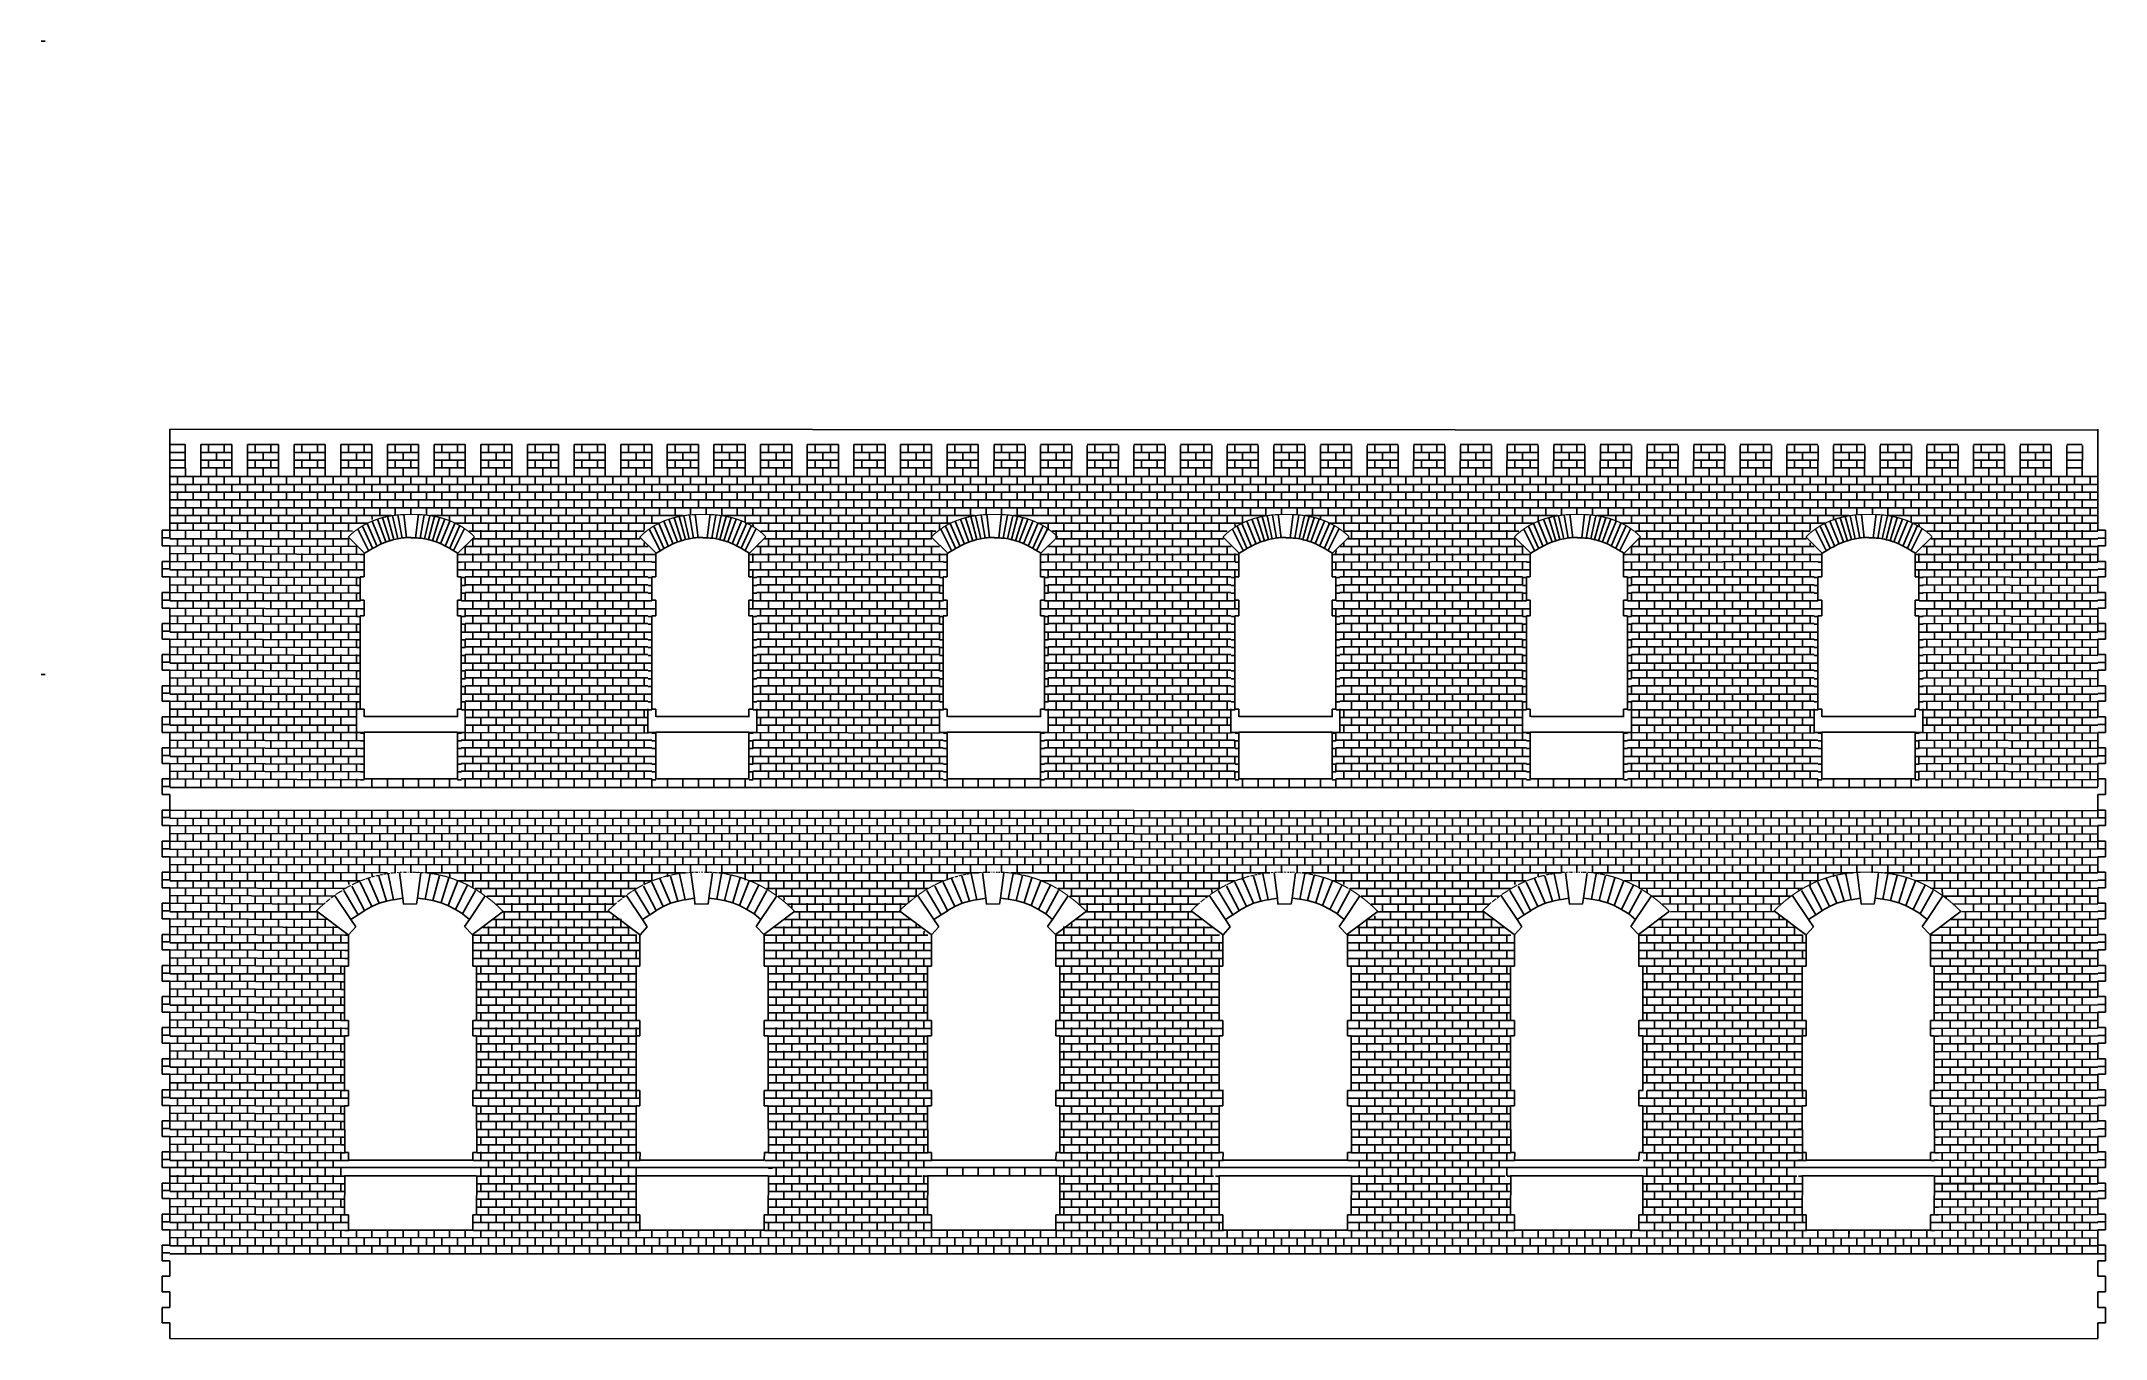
# Model space of a CAD drawing. Extents: x 38 to 304, y 35 to 202.
import ezdxf

# ---------------------------------------------------------------- set-up
doc = ezdxf.new("R2010")
doc.units = 0
doc.header["$MEASUREMENT"] = 0
doc.layers.add('OHNE_NAMEN', color=5, linetype='CONTINUOUS')

msp = doc.modelspace()

# ---------------------------------------------------------------- linework, layer by layer
at = {"layer": 'OHNE_NAMEN', "color": 1, "linetype": 'CONTINUOUS'}
for p, q in [((38.9516, 201.5254), (38.4517, 201.5254)), ((79.4999, 135.5002), (80.0001, 135.5002)), ((79.9807, 132.5915), (79.9807, 135.5916)), ((86.5632, 137.643), (85.5631, 137.6507)), ((91.9805, 132.5915), (91.9805, 135.5916)), ((91.9999, 135.5002), (92.4997, 135.5002)), ((116.9998, 135.5002), (117.5001, 135.5002)), ((117.4806, 132.5915), (117.4806, 135.5916)), ((124.0631, 137.643), (123.063, 137.6507)), ((129.4804, 132.5915), (129.4804, 135.5916)), ((129.5001, 135.5002), (130, 135.5002)), ((154.4997, 135.5002), (155, 135.5002)), ((154.9806, 132.5915), (154.9806, 135.5916)), ((161.563, 137.643), (160.5629, 137.6507)), ((166.9803, 132.5915), (166.9803, 135.5916)), ((167.0001, 135.5002), (167.4999, 135.5002)), ((192, 135.5002), (192.5002, 135.5002)), ((192.4808, 132.5915), (192.4808, 135.5916)), ((199.0633, 137.643), (198.0632, 137.6507)), ((204.4802, 132.5915), (204.4802, 135.5916)), ((204.5, 135.5002), (204.9999, 135.5002)), ((229.4999, 135.5002), (230.0002, 135.5002)), ((229.9808, 132.5915), (229.9808, 135.5916)), ((236.5633, 137.643), (235.5631, 137.6507)), ((241.9805, 132.5915), (241.9805, 135.5916)), ((241.9999, 135.5002), (242.4998, 135.5002)), ((266.9998, 135.5002), (267.5001, 135.5002)), ((267.4807, 132.5915), (267.4807, 135.5916)), ((274.0632, 137.643), (273.063, 137.6507)), ((279.4804, 132.5915), (279.4804, 135.5916)), ((279.4998, 135.5002), (279.9997, 135.5002)), ((79.4999, 134.5001), (80.0001, 134.5001)), ((79.4999, 133.4999), (80.0001, 133.4999)), ((91.9999, 134.5004), (92.4997, 134.5004)), ((91.9999, 133.5003), (92.4997, 133.5003)), ((116.9998, 134.5001), (117.5001, 134.5001)), ((116.9998, 133.4999), (117.5001, 133.4999)), ((129.5001, 134.5004), (130, 134.5004)), ((129.5001, 133.5003), (130, 133.5003)), ((154.4997, 134.5001), (155, 134.5001)), ((154.4997, 133.4999), (155, 133.4999)), ((167.0001, 134.5004), (167.4999, 134.5004)), ((167.0001, 133.5003), (167.4999, 133.5003)), ((192, 134.5001), (192.5002, 134.5001)), ((192, 133.4999), (192.5002, 133.4999)), ((204.5, 134.5004), (204.9999, 134.5004)), ((204.5, 133.5003), (204.9999, 133.5003)), ((229.4999, 134.5001), (230.0002, 134.5001)), ((229.4999, 133.4999), (230.0002, 133.4999)), ((241.9999, 134.5004), (242.4998, 134.5004)), ((241.9999, 133.5003), (242.4998, 133.5003)), ((266.9998, 134.5001), (267.5001, 134.5001)), ((266.9998, 133.4999), (267.5001, 133.4999)), ((279.4998, 134.5004), (279.9997, 134.5004)), ((279.4998, 133.5003), (279.9997, 133.5003)), ((79, 132.5002), (79.4999, 132.5002)), ((79, 131.5), (79.4999, 131.5)), ((79, 130.5003), (79.4999, 130.5003)), ((79.4805, 129.5915), (79.4805, 132.5915)), ((79.9807, 132.5915), (79.4805, 132.5915)), ((91.9805, 132.5915), (92.4807, 132.5915)), ((92.4807, 129.5915), (92.4807, 132.5915)), ((92.5001, 132.4998), (93, 132.4998)), ((92.5001, 131.5004), (93, 131.5004)), ((92.5001, 130.5003), (93, 130.5003)), ((116.4999, 132.5002), (116.9998, 132.5002)), ((116.4999, 131.5), (116.9998, 131.5)), ((116.4999, 130.5003), (116.9998, 130.5003)), ((116.9804, 129.5915), (116.9804, 132.5915)), ((117.4806, 132.5915), (116.9804, 132.5915)), ((129.4804, 132.5915), (129.9806, 132.5915)), ((129.9806, 129.5915), (129.9806, 132.5915)), ((130, 132.4998), (130.4999, 132.4998)), ((130, 131.5004), (130.4999, 131.5004)), ((130, 130.5003), (130.4999, 130.5003)), ((153.9999, 132.5002), (154.4997, 132.5002)), ((153.9999, 131.5), (154.4997, 131.5)), ((153.9999, 130.5003), (154.4997, 130.5003)), ((154.4803, 129.5915), (154.4803, 132.5915)), ((154.9806, 132.5915), (154.4803, 132.5915)), ((166.9803, 132.5915), (167.4805, 132.5915)), ((167.4805, 129.5915), (167.4805, 132.5915)), ((167.4999, 132.4998), (167.9998, 132.4998)), ((167.4999, 131.5004), (167.9998, 131.5004)), ((167.4999, 130.5003), (167.9998, 130.5003)), ((191.5001, 132.5002), (192, 132.5002)), ((191.5001, 131.5), (192, 131.5)), ((191.5001, 130.5003), (192, 130.5003)), ((191.9803, 129.5915), (191.9803, 132.5915)), ((192.4808, 132.5915), (191.9803, 132.5915)), ((204.4802, 132.5915), (204.9808, 132.5915)), ((204.9808, 129.5915), (204.9808, 132.5915)), ((204.9999, 132.4998), (205.4997, 132.4998)), ((204.9999, 131.5004), (205.4997, 131.5004)), ((204.9999, 130.5003), (205.4997, 130.5003)), ((229, 132.5002), (229.4999, 132.5002)), ((229, 131.5), (229.4999, 131.5)), ((229, 130.5003), (229.4999, 130.5003)), ((229.4805, 129.5915), (229.4805, 132.5915)), ((229.9808, 132.5915), (229.4805, 132.5915)), ((241.9805, 132.5915), (242.4807, 132.5915)), ((242.4807, 129.5915), (242.4807, 132.5915)), ((242.5001, 132.4998), (243, 132.4998)), ((242.5001, 131.5004), (243, 131.5004)), ((242.5001, 130.5003), (243, 130.5003)), ((266.5, 132.5002), (266.9998, 132.5002)), ((266.5, 131.5), (266.9998, 131.5)), ((266.5, 130.5003), (266.9998, 130.5003)), ((266.9804, 129.5915), (266.9804, 132.5915)), ((267.4807, 132.5915), (266.9804, 132.5915)), ((279.4804, 132.5915), (279.9807, 132.5915)), ((279.9807, 129.5915), (279.9807, 132.5915)), ((280.0001, 132.4998), (280.4999, 132.4998)), ((280.0001, 131.5004), (280.4999, 131.5004)), ((280.0001, 130.5003), (280.4999, 130.5003)), ((79, 129.5001), (79.4999, 129.5001)), ((79, 127.5002), (79.4999, 127.5002)), ((79.9807, 129.5915), (79.4805, 129.5915)), ((79.4805, 115.5915), (79.4805, 127.5916)), ((79.9807, 127.5916), (79.4805, 127.5916)), ((79.4999, 128.5), (80.0001, 128.5)), ((79.9807, 127.5916), (79.9807, 129.5915)), ((91.9805, 127.5916), (91.9805, 129.5915)), ((91.9805, 129.5915), (92.4807, 129.5915)), ((91.9805, 127.5916), (92.4807, 127.5916)), ((91.9999, 128.5), (92.5001, 128.5)), ((92.4807, 115.5915), (92.4807, 127.5916)), ((92.5001, 129.5001), (93, 129.5001)), ((92.5001, 127.5002), (93, 127.5002)), ((116.4999, 129.5001), (116.9998, 129.5001)), ((116.4999, 127.5002), (116.9998, 127.5002)), ((117.4806, 129.5915), (116.9804, 129.5915)), ((116.9804, 115.5915), (116.9804, 127.5916)), ((117.4806, 127.5916), (116.9804, 127.5916)), ((116.9998, 128.5), (117.5001, 128.5)), ((117.4806, 127.5916), (117.4806, 129.5915)), ((129.4804, 127.5916), (129.4804, 129.5915)), ((129.4804, 129.5915), (129.9806, 129.5915)), ((129.4804, 127.5916), (129.9806, 127.5916)), ((129.4998, 128.5), (130, 128.5)), ((129.9806, 115.5915), (129.9806, 127.5916)), ((130, 129.5001), (130.4999, 129.5001)), ((130, 127.5002), (130.4999, 127.5002)), ((153.9999, 129.5001), (154.4997, 129.5001)), ((153.9999, 127.5002), (154.4997, 127.5002)), ((154.9806, 129.5915), (154.4803, 129.5915)), ((154.4803, 115.5915), (154.4803, 127.5916)), ((154.9806, 127.5916), (154.4803, 127.5916)), ((154.4997, 128.5), (155, 128.5)), ((154.9806, 127.5916), (154.9806, 129.5915)), ((166.9803, 127.5916), (166.9803, 129.5915)), ((166.9803, 129.5915), (167.4805, 129.5915)), ((166.9803, 127.5916), (167.4805, 127.5916)), ((167.0001, 128.5), (167.4999, 128.5)), ((167.4805, 115.5915), (167.4805, 127.5916)), ((167.4999, 129.5001), (167.9998, 129.5001)), ((167.4999, 127.5002), (167.9998, 127.5002)), ((191.5001, 129.5001), (192, 129.5001)), ((191.5001, 127.5002), (192, 127.5002)), ((192.4808, 129.5915), (191.9803, 129.5915)), ((191.9803, 115.5915), (191.9803, 127.5916)), ((192.4808, 127.5916), (191.9803, 127.5916)), ((192, 128.5), (192.5002, 128.5)), ((192.4808, 127.5916), (192.4808, 129.5915)), ((204.4802, 127.5916), (204.4802, 129.5915)), ((204.4802, 129.5915), (204.9808, 129.5915)), ((204.4802, 127.5916), (204.9808, 127.5916)), ((204.5, 128.5), (205.0002, 128.5)), ((204.9808, 115.5915), (204.9808, 127.5916)), ((204.9999, 129.5001), (205.4997, 129.5001)), ((204.9999, 127.5002), (205.4997, 127.5002)), ((229, 129.5001), (229.4999, 129.5001)), ((229, 127.5002), (229.4999, 127.5002)), ((229.9808, 129.5915), (229.4805, 129.5915)), ((229.4805, 115.5915), (229.4805, 127.5916)), ((229.9808, 127.5916), (229.4805, 127.5916)), ((229.4999, 128.5), (230.0002, 128.5)), ((229.9808, 127.5916), (229.9808, 129.5915)), ((241.9805, 127.5916), (241.9805, 129.5915)), ((241.9805, 129.5915), (242.4807, 129.5915)), ((241.9805, 127.5916), (242.4807, 127.5916)), ((241.9999, 128.5), (242.5001, 128.5)), ((242.4807, 115.5915), (242.4807, 127.5916)), ((242.5001, 129.5001), (243, 129.5001)), ((242.5001, 127.5002), (243, 127.5002)), ((266.5, 129.5001), (266.9998, 129.5001)), ((266.5, 127.5002), (266.9998, 127.5002)), ((267.4807, 129.5915), (266.9804, 129.5915)), ((266.9804, 115.5915), (266.9804, 127.5916)), ((267.4807, 127.5916), (266.9804, 127.5916)), ((266.9998, 128.5), (267.5001, 128.5)), ((267.4807, 127.5916), (267.4807, 129.5915)), ((279.4804, 127.5916), (279.4804, 129.5915)), ((279.4804, 129.5915), (279.9807, 129.5915)), ((279.4804, 127.5916), (279.9807, 127.5916)), ((279.4998, 128.5), (280.0001, 128.5)), ((279.9807, 115.5915), (279.9807, 127.5916)), ((280.0001, 129.5001), (280.4999, 129.5001)), ((280.0001, 127.5002), (280.4999, 127.5002)), ((79, 126.5001), (79.4999, 126.5001)), ((79, 125.5), (79.4999, 125.5)), ((92.5001, 126.5001), (93, 126.5001)), ((92.5001, 125.5), (93, 125.5)), ((116.4999, 126.5001), (116.9998, 126.5001)), ((116.4999, 125.5), (116.9998, 125.5)), ((130, 126.5001), (130.4999, 126.5001)), ((130, 125.5), (130.4999, 125.5)), ((153.9999, 126.5001), (154.4997, 126.5001)), ((153.9999, 125.5), (154.4997, 125.5)), ((167.4999, 126.5001), (167.9998, 126.5001)), ((167.4999, 125.5), (167.9998, 125.5)), ((191.5001, 126.5001), (192, 126.5001)), ((191.5001, 125.5), (192, 125.5)), ((204.9999, 126.5001), (205.4997, 126.5001)), ((204.9999, 125.5), (205.4997, 125.5)), ((229, 126.5001), (229.4999, 126.5001)), ((229, 125.5), (229.4999, 125.5)), ((242.5001, 126.5001), (243, 126.5001)), ((242.5001, 125.5), (243, 125.5)), ((266.5, 126.5001), (266.9998, 126.5001)), ((266.5, 125.5), (266.9998, 125.5)), ((280.0001, 126.5001), (280.4999, 126.5001)), ((280.0001, 125.5), (280.4999, 125.5)), ((79, 124.5002), (79.4999, 124.5002)), ((79, 123.5001), (79.4999, 123.5001)), ((79, 122.5), (79.4999, 122.5)), ((92.5001, 124.5002), (93, 124.5002)), ((92.5001, 123.5001), (93, 123.5001)), ((92.5001, 122.5), (93, 122.5)), ((116.4999, 124.5002), (116.9998, 124.5002)), ((116.4999, 123.5001), (116.9998, 123.5001)), ((116.4999, 122.5), (116.9998, 122.5)), ((130, 124.5002), (130.4999, 124.5002)), ((130, 123.5001), (130.4999, 123.5001)), ((130, 122.5), (130.4999, 122.5)), ((153.9999, 124.5002), (154.4997, 124.5002)), ((153.9999, 123.5001), (154.4997, 123.5001)), ((153.9999, 122.5), (154.4997, 122.5)), ((167.4999, 124.5002), (167.9998, 124.5002)), ((167.4999, 123.5001), (167.9998, 123.5001)), ((167.4999, 122.5), (167.9998, 122.5)), ((191.5001, 124.5002), (192, 124.5002)), ((191.5001, 123.5001), (192, 123.5001)), ((191.5001, 122.5), (192, 122.5)), ((204.9999, 124.5002), (205.4997, 124.5002)), ((204.9999, 123.5001), (205.4997, 123.5001)), ((204.9999, 122.5), (205.4997, 122.5)), ((229, 124.5002), (229.4999, 124.5002)), ((229, 123.5001), (229.4999, 123.5001)), ((229, 122.5), (229.4999, 122.5)), ((242.5001, 124.5002), (243, 124.5002)), ((242.5001, 123.5001), (243, 123.5001)), ((242.5001, 122.5), (243, 122.5)), ((266.5, 124.5002), (266.9998, 124.5002)), ((266.5, 123.5001), (266.9998, 123.5001)), ((266.5, 122.5), (266.9998, 122.5)), ((280.0001, 124.5002), (280.4999, 124.5002)), ((280.0001, 123.5001), (280.4999, 123.5001)), ((280.0001, 122.5), (280.4999, 122.5)), ((38.9516, 120.0252), (38.4517, 120.0252)), ((79, 121.5002), (79.4999, 121.5002)), ((79, 120.5001), (79.4999, 120.5001)), ((79, 119.5003), (79.4999, 119.5003)), ((92.5001, 121.5002), (93, 121.5002)), ((92.5001, 120.5001), (93, 120.5001)), ((92.5001, 119.5003), (93, 119.5003)), ((116.4999, 121.5002), (116.9998, 121.5002)), ((116.4999, 120.5001), (116.9998, 120.5001)), ((116.4999, 119.5003), (116.9998, 119.5003)), ((130, 121.5002), (130.4999, 121.5002)), ((130, 120.5001), (130.4999, 120.5001)), ((130, 119.5003), (130.4999, 119.5003)), ((153.9999, 121.5002), (154.4997, 121.5002)), ((153.9999, 120.5001), (154.4997, 120.5001)), ((153.9999, 119.5003), (154.4997, 119.5003)), ((167.4999, 121.5002), (167.9998, 121.5002)), ((167.4999, 120.5001), (167.9998, 120.5001)), ((167.4999, 119.5003), (167.9998, 119.5003)), ((191.5001, 121.5002), (192, 121.5002)), ((191.5001, 120.5001), (192, 120.5001)), ((191.5001, 119.5003), (192, 119.5003)), ((204.9999, 121.5002), (205.4997, 121.5002)), ((204.9999, 120.5001), (205.4997, 120.5001)), ((204.9999, 119.5003), (205.4997, 119.5003)), ((229, 121.5002), (229.4999, 121.5002)), ((229, 120.5001), (229.4999, 120.5001)), ((229, 119.5003), (229.4999, 119.5003)), ((242.5001, 121.5002), (243, 121.5002)), ((242.5001, 120.5001), (243, 120.5001)), ((242.5001, 119.5003), (243, 119.5003)), ((266.5, 121.5002), (266.9998, 121.5002)), ((266.5, 120.5001), (266.9998, 120.5001)), ((266.5, 119.5003), (266.9998, 119.5003)), ((280.0001, 121.5002), (280.4999, 121.5002)), ((280.0001, 120.5001), (280.4999, 120.5001)), ((280.0001, 119.5003), (280.4999, 119.5003)), ((79, 118.5002), (79.4999, 118.5002)), ((79, 117.5001), (79.4999, 117.5001)), ((92.5001, 118.5002), (93, 118.5002)), ((92.5001, 117.5001), (93, 117.5001)), ((116.4999, 118.5002), (116.9998, 118.5002)), ((116.4999, 117.5001), (116.9998, 117.5001)), ((130, 118.5002), (130.4999, 118.5002)), ((130, 117.5001), (130.4999, 117.5001)), ((153.9999, 118.5002), (154.4997, 118.5002)), ((153.9999, 117.5001), (154.4997, 117.5001)), ((167.4999, 118.5002), (167.9998, 118.5002)), ((167.4999, 117.5001), (167.9998, 117.5001)), ((191.5001, 118.5002), (192, 118.5002)), ((191.5001, 117.5001), (192, 117.5001)), ((204.9999, 118.5002), (205.4997, 118.5002)), ((204.9999, 117.5001), (205.4997, 117.5001)), ((229, 118.5002), (229.4999, 118.5002)), ((229, 117.5001), (229.4999, 117.5001)), ((242.5001, 118.5002), (243, 118.5002)), ((242.5001, 117.5001), (243, 117.5001)), ((266.5, 118.5002), (266.9998, 118.5002)), ((266.5, 117.5001), (266.9998, 117.5001)), ((280.0001, 118.5002), (280.4999, 118.5002)), ((280.0001, 117.5001), (280.4999, 117.5001)), ((79, 116.5003), (79.4999, 116.5003)), ((79.9807, 115.5915), (79.4805, 115.5915)), ((79.9807, 114.5914), (79.9807, 115.5915)), ((80.0421, 114.6323), (92.0422, 114.6323)), ((91.9805, 114.5914), (91.9805, 115.5915)), ((91.9805, 115.5915), (92.4807, 115.5915)), ((92.5001, 116.5003), (93, 116.5003)), ((116.4999, 116.5003), (116.9998, 116.5003)), ((117.4806, 115.5915), (116.9804, 115.5915)), ((117.4806, 114.5914), (117.4806, 115.5915)), ((117.542, 114.6323), (129.5421, 114.6323)), ((129.4804, 114.5914), (129.4804, 115.5915)), ((129.4804, 115.5915), (129.9806, 115.5915)), ((130, 116.5003), (130.4999, 116.5003)), ((153.9999, 116.5003), (154.4997, 116.5003)), ((154.9806, 115.5915), (154.4803, 115.5915)), ((154.9806, 114.5914), (154.9806, 115.5915)), ((155.042, 114.6323), (167.042, 114.6323)), ((166.9803, 114.5914), (166.9803, 115.5915)), ((166.9803, 115.5915), (167.4805, 115.5915)), ((167.4999, 116.5003), (167.9998, 116.5003)), ((191.5001, 116.5003), (192, 116.5003)), ((192.4808, 115.5915), (191.9803, 115.5915)), ((192.4808, 114.5914), (192.4808, 115.5915)), ((192.5422, 114.6323), (204.5423, 114.6323)), ((204.4802, 114.5914), (204.4802, 115.5915)), ((204.4802, 115.5915), (204.9808, 115.5915)), ((204.9999, 116.5003), (205.4997, 116.5003)), ((229, 116.5003), (229.4999, 116.5003)), ((229.9808, 115.5915), (229.4805, 115.5915)), ((229.9808, 114.5914), (229.9808, 115.5915)), ((230.0422, 114.6323), (242.0422, 114.6323)), ((241.9805, 114.5914), (241.9805, 115.5915)), ((241.9805, 115.5915), (242.4807, 115.5915)), ((242.5001, 116.5003), (243, 116.5003)), ((266.5, 116.5003), (266.9998, 116.5003)), ((267.4807, 115.5915), (266.9804, 115.5915)), ((267.4807, 114.5914), (267.4807, 115.5915)), ((267.5421, 114.6323), (279.5422, 114.6323)), ((279.4804, 114.5914), (279.4804, 115.5915)), ((279.4804, 115.5915), (279.9807, 115.5915)), ((280.0001, 116.5003), (280.4999, 116.5003)), ((79.4999, 112.5001), (79.9998, 112.5001)), ((79.98, 112.6215), (91.9801, 112.6215)), ((79.98, 112.6215), (79.98, 106.6214)), ((91.9801, 106.6214), (91.9801, 112.6215)), ((91.9999, 112.5001), (92.4997, 112.5001)), ((117.0002, 112.5001), (117.5001, 112.5001)), ((117.4799, 112.6215), (129.48, 112.6215)), ((117.4799, 112.6215), (117.4799, 106.6214)), ((129.48, 106.6214), (129.48, 112.6215)), ((129.5001, 112.5001), (130, 112.5001)), ((154.5001, 112.5001), (155, 112.5001)), ((154.9799, 112.6215), (166.98, 112.6215)), ((154.9799, 112.6215), (154.9799, 106.6214)), ((166.98, 106.6214), (166.98, 112.6215)), ((167.0001, 112.5001), (167.4999, 112.5001)), ((192, 112.5001), (192.4999, 112.5001)), ((192.4798, 112.6215), (204.4799, 112.6215)), ((192.4798, 112.6215), (192.4798, 106.6214)), ((204.4799, 106.6214), (204.4799, 112.6215)), ((204.5, 112.5001), (204.9999, 112.5001)), ((229.4999, 112.5001), (229.9998, 112.5001)), ((229.9801, 112.6215), (241.9801, 112.6215)), ((229.9801, 112.6215), (229.9801, 106.6214)), ((241.9801, 106.6214), (241.9801, 112.6215)), ((241.9999, 112.5001), (242.4998, 112.5001)), ((266.9998, 112.5001), (267.4998, 112.5001)), ((267.48, 112.6215), (279.4801, 112.6215)), ((267.48, 112.6215), (267.48, 106.6214)), ((279.4801, 106.6214), (279.4801, 112.6215)), ((279.4998, 112.5001), (279.9997, 112.5001)), ((79.4999, 111.5004), (79.9998, 111.5004)), ((79.4999, 110.5002), (79.9998, 110.5002)), ((79.4999, 109.5001), (79.9998, 109.5001)), ((91.9999, 111.5004), (92.4997, 111.5004)), ((91.9999, 110.5002), (92.4997, 110.5002)), ((91.9999, 109.5001), (92.4997, 109.5001)), ((117.0002, 111.5004), (117.5001, 111.5004)), ((117.0002, 110.5002), (117.5001, 110.5002)), ((117.0002, 109.5001), (117.5001, 109.5001)), ((129.5001, 111.5004), (130, 111.5004)), ((129.5001, 110.5002), (130, 110.5002)), ((129.5001, 109.5001), (130, 109.5001)), ((154.5001, 111.5004), (155, 111.5004)), ((154.5001, 110.5002), (155, 110.5002)), ((154.5001, 109.5001), (155, 109.5001)), ((167.0001, 111.5004), (167.4999, 111.5004)), ((167.0001, 110.5002), (167.4999, 110.5002)), ((167.0001, 109.5001), (167.4999, 109.5001)), ((192, 111.5004), (192.4999, 111.5004)), ((192, 110.5002), (192.4999, 110.5002)), ((192, 109.5001), (192.4999, 109.5001)), ((204.5, 111.5004), (204.9999, 111.5004)), ((204.5, 110.5002), (204.9999, 110.5002)), ((204.5, 109.5001), (204.9999, 109.5001)), ((229.4999, 111.5004), (229.9998, 111.5004)), ((229.4999, 110.5002), (229.9998, 110.5002)), ((229.4999, 109.5001), (229.9998, 109.5001)), ((241.9999, 111.5004), (242.4998, 111.5004)), ((241.9999, 110.5002), (242.4998, 110.5002)), ((241.9999, 109.5001), (242.4998, 109.5001)), ((266.9998, 111.5004), (267.4998, 111.5004)), ((266.9998, 110.5002), (267.4998, 110.5002)), ((266.9998, 109.5001), (267.4998, 109.5001)), ((279.4998, 111.5004), (279.9997, 111.5004)), ((279.4998, 110.5002), (279.9997, 110.5002)), ((279.4998, 109.5001), (279.9997, 109.5001)), ((79.4999, 108.5003), (79.9998, 108.5003)), ((79.4999, 107.4999), (79.9998, 107.4999)), ((79.4999, 106.5001), (79.9998, 106.5001)), ((79.98, 106.6214), (91.9801, 106.6214)), ((80.9812, 106.0916), (80.9812, 106.4916)), ((82.9811, 106.0916), (82.9811, 106.4916)), ((84.981, 106.0916), (84.981, 106.4916)), ((86.9809, 106.0916), (86.9809, 106.4916)), ((88.9811, 106.0916), (88.9811, 106.4916)), ((90.981, 106.0916), (90.981, 106.4916)), ((91.9999, 108.5003), (92.4997, 108.5003)), ((91.9999, 107.4999), (92.4997, 107.4999)), ((91.9999, 106.5001), (92.4997, 106.5001)), ((117.0002, 108.5003), (117.5001, 108.5003)), ((117.0002, 107.4999), (117.5001, 107.4999)), ((117.0002, 106.5001), (117.5001, 106.5001)), ((117.4799, 106.6214), (129.48, 106.6214)), ((118.9814, 106.0916), (118.9814, 106.4916)), ((120.9809, 106.0916), (120.9809, 106.4916)), ((122.9812, 106.0916), (122.9812, 106.4916)), ((124.9807, 106.0916), (124.9807, 106.4916)), ((126.9813, 106.0916), (126.9813, 106.4916)), ((128.9808, 106.0916), (128.9808, 106.4916)), ((129.5001, 108.5003), (130, 108.5003)), ((129.5001, 107.4999), (130, 107.4999)), ((129.5001, 106.5001), (130, 106.5001)), ((154.5001, 108.5003), (155, 108.5003)), ((154.5001, 107.4999), (155, 107.4999)), ((154.5001, 106.5001), (155, 106.5001)), ((154.9799, 106.6214), (166.98, 106.6214)), ((154.9809, 106.0916), (154.9809, 106.4916)), ((156.9812, 106.0916), (156.9812, 106.4916)), ((158.9811, 106.0916), (158.9811, 106.4916)), ((160.981, 106.0916), (160.981, 106.4916)), ((162.9809, 106.0916), (162.9809, 106.4916)), ((164.9811, 106.0916), (164.9811, 106.4916)), ((167.0001, 108.5003), (167.4999, 108.5003)), ((167.0001, 107.4999), (167.4999, 107.4999)), ((167.0001, 106.5001), (167.4999, 106.5001)), ((192, 108.5003), (192.4999, 108.5003)), ((192, 107.4999), (192.4999, 107.4999)), ((192, 106.5001), (192.4999, 106.5001)), ((192.4798, 106.6214), (204.4799, 106.6214)), ((192.9811, 106.0916), (192.9811, 106.4916)), ((194.9813, 106.0916), (194.9813, 106.4916)), ((196.9812, 106.0916), (196.9812, 106.4916)), ((198.9811, 106.0916), (198.9811, 106.4916)), ((200.981, 106.0916), (200.981, 106.4916)), ((202.9813, 106.0916), (202.9813, 106.4916)), ((204.5, 108.5003), (204.9999, 108.5003)), ((204.5, 107.4999), (204.9999, 107.4999)), ((204.5, 106.5001), (204.9999, 106.5001)), ((229.4999, 108.5003), (229.9998, 108.5003)), ((229.4999, 107.4999), (229.9998, 107.4999)), ((229.4999, 106.5001), (229.9998, 106.5001)), ((229.9801, 106.6214), (241.9801, 106.6214)), ((230.9809, 106.0916), (230.9809, 106.4916)), ((232.9811, 106.0916), (232.9811, 106.4916)), ((234.981, 106.0916), (234.981, 106.4916)), ((236.981, 106.0916), (236.981, 106.4916)), ((238.9808, 106.0916), (238.9808, 106.4916)), ((240.9811, 106.0916), (240.9811, 106.4916)), ((241.9999, 108.5003), (242.4998, 108.5003)), ((241.9999, 107.4999), (242.4998, 107.4999)), ((241.9999, 106.5001), (242.4998, 106.5001)), ((266.9998, 108.5003), (267.4998, 108.5003)), ((266.9998, 107.4999), (267.4998, 107.4999)), ((266.9998, 106.5001), (267.4998, 106.5001)), ((267.48, 106.6214), (279.4801, 106.6214)), ((268.9811, 106.0916), (268.9811, 106.4916)), ((270.9813, 106.0916), (270.9813, 106.4916)), ((272.9812, 106.0916), (272.9812, 106.4916)), ((274.9811, 106.0916), (274.9811, 106.4916)), ((276.981, 106.0916), (276.981, 106.4916)), ((278.9813, 106.0916), (278.9813, 106.4916)), ((279.4998, 108.5003), (279.9997, 108.5003)), ((279.4998, 107.4999), (279.9997, 107.4999)), ((279.4998, 106.5001), (279.9997, 106.5001)), ((80.9611, 90.1838), (81.8988, 90.6212)), ((81.8988, 90.6212), (82.8615, 90.8583)), ((82.8615, 90.8583), (83.8024, 91.0699)), ((83.7738, 91.0586), (84.9612, 91.2463)), ((85.0237, 90.4963), (84.9612, 91.2463)), ((85.0251, 90.4822), (86.7184, 90.5058)), ((86.7114, 90.4963), (86.8362, 91.2463)), ((87.8364, 91.1211), (86.8362, 91.2463)), ((87.8237, 91.1408), (88.8114, 90.9525)), ((88.8361, 90.9338), (89.8934, 90.6706)), ((89.8934, 90.6706), (90.7637, 90.2942)), ((90.7637, 90.2942), (91.7279, 89.8003)), ((118.461, 90.1838), (119.3987, 90.6212)), ((119.3987, 90.6212), (120.3614, 90.8583)), ((120.3614, 90.8583), (121.3023, 91.0699)), ((121.2737, 91.0586), (122.4612, 91.2463)), ((122.5236, 90.4963), (122.4612, 91.2463)), ((122.525, 90.4822), (124.2183, 90.5058)), ((124.2113, 90.4963), (124.3362, 91.2463)), ((125.3363, 91.1211), (124.3362, 91.2463)), ((125.3236, 91.1408), (126.3114, 90.9525)), ((126.3361, 90.9338), (127.3933, 90.6706)), ((127.3933, 90.6706), (128.2636, 90.2942)), ((128.2636, 90.2942), (129.2278, 89.8003)), ((155.9609, 90.1838), (156.8986, 90.6212)), ((156.8986, 90.6212), (157.8613, 90.8583)), ((157.8613, 90.8583), (158.8022, 91.0699)), ((160.0235, 90.4963), (159.9611, 91.2463)), ((160.0249, 90.4822), (161.7183, 90.5058)), ((162.8362, 91.1211), (161.8361, 91.2463)), ((162.8235, 91.1408), (163.8113, 90.9525)), ((163.836, 90.9338), (164.8933, 90.6706)), ((164.8933, 90.6706), (165.7636, 90.2942)), ((165.7636, 90.2942), (166.7277, 89.8003)), ((193.4612, 90.1838), (194.3989, 90.6212)), ((194.3989, 90.6212), (195.3616, 90.8583)), ((195.3616, 90.8583), (196.3025, 91.0699)), ((196.2739, 91.0586), (197.4613, 91.2463)), ((197.5238, 90.4963), (197.4613, 91.2463)), ((197.5252, 90.4822), (199.2185, 90.5058)), ((199.2115, 90.4963), (199.3364, 91.2463)), ((200.3365, 91.1211), (199.3364, 91.2463)), ((200.3238, 91.1408), (201.3116, 90.9525)), ((201.3363, 90.9338), (202.3935, 90.6706)), ((202.3935, 90.6706), (203.2639, 90.2942)), ((203.2639, 90.2942), (204.228, 89.8003)), ((230.9611, 90.1838), (231.8988, 90.6212)), ((231.8988, 90.6212), (232.8615, 90.8583)), ((232.8615, 90.8583), (233.8024, 91.0699)), ((233.7738, 91.0586), (234.9613, 91.2463)), ((235.0237, 90.4963), (234.9613, 91.2463)), ((235.0251, 90.4822), (236.7185, 90.5058)), ((237.8364, 91.1211), (236.8363, 91.2463)), ((237.8237, 91.1408), (238.8115, 90.9525)), ((238.8362, 90.9338), (239.8935, 90.6706)), ((239.8935, 90.6706), (240.7638, 90.2942)), ((240.7638, 90.2942), (241.7279, 89.8003)), ((268.4611, 90.1838), (269.3988, 90.6212)), ((269.3988, 90.6212), (270.3615, 90.8583)), ((270.3615, 90.8583), (271.3024, 91.0699)), ((271.2738, 91.0586), (272.4612, 91.2463)), ((272.5237, 90.4963), (272.4612, 91.2463)), ((272.5251, 90.4822), (274.2184, 90.5058)), ((275.3363, 91.1211), (274.3362, 91.2463)), ((275.3236, 91.1408), (276.3114, 90.9525)), ((276.3361, 90.9338), (277.3934, 90.6706)), ((277.3934, 90.6706), (278.2637, 90.2942)), ((278.2637, 90.2942), (279.2278, 89.8003)), ((79.2113, 89.1212), (78.2736, 88.4961)), ((78.8987, 87.5587), (78.2736, 88.4961)), ((79.2113, 89.1212), (80.0862, 89.6839)), ((80.034, 89.6592), (80.9611, 90.1838)), ((91.7279, 89.8003), (92.6687, 89.2358)), ((93.5239, 88.4961), (92.6486, 89.2461)), ((92.8987, 87.6212), (93.5239, 88.4961)), ((116.7112, 89.1212), (115.7735, 88.4961)), ((116.3987, 87.5587), (115.7735, 88.4961)), ((116.7112, 89.1212), (117.5861, 89.6839)), ((117.5339, 89.6592), (118.461, 90.1838)), ((129.2278, 89.8003), (130.1686, 89.2358)), ((131.0238, 88.4961), (130.1485, 89.2461)), ((130.3987, 87.6212), (131.0238, 88.4961)), ((154.2112, 89.1212), (153.2735, 88.4961)), ((153.8986, 87.5587), (153.2735, 88.4961)), ((154.2112, 89.1212), (155.086, 89.6839)), ((155.0338, 89.6592), (155.9609, 90.1838)), ((166.7277, 89.8003), (167.6686, 89.2358)), ((168.5237, 88.4961), (167.6485, 89.2461)), ((167.8986, 87.6212), (168.5237, 88.4961)), ((191.7114, 89.1212), (190.7737, 88.4961)), ((191.3989, 87.5587), (190.7737, 88.4961)), ((191.7114, 89.1212), (192.5863, 89.6839)), ((192.5341, 89.6592), (193.4612, 90.1838)), ((204.228, 89.8003), (205.1689, 89.2358)), ((206.024, 88.4961), (205.1487, 89.2461)), ((205.3988, 87.6212), (206.024, 88.4961)), ((229.2113, 89.1212), (228.2737, 88.4961)), ((228.8988, 87.5587), (228.2737, 88.4961)), ((229.2113, 89.1212), (230.0863, 89.6839)), ((230.034, 89.6592), (230.9611, 90.1838)), ((241.7279, 89.8003), (242.6688, 89.2358)), ((243.5239, 88.4961), (242.6487, 89.2461)), ((242.8988, 87.6212), (243.5239, 88.4961)), ((266.7113, 89.1212), (265.7736, 88.4961)), ((266.3987, 87.5587), (265.7736, 88.4961)), ((266.7113, 89.1212), (267.5862, 89.6839)), ((267.534, 89.6592), (268.4611, 90.1838)), ((279.2278, 89.8003), (280.1687, 89.2358)), ((281.0238, 88.4961), (280.1486, 89.2461)), ((280.3987, 87.6212), (281.0238, 88.4961)), ((77.5, 86.5001), (77.9999, 86.5001)), ((77.5, 85.4999), (78.0002, 85.4999)), ((77.9515, 82.5249), (77.9515, 86.5251)), ((77.9695, 86.5314), (78.8987, 87.5587)), ((92.8987, 87.6212), (93.9387, 86.5544)), ((93.9518, 82.5249), (93.9518, 86.5251)), ((94.5003, 86.5001), (94.0005, 86.5001)), ((94.5003, 85.4999), (94.0005, 85.4999)), ((114.9999, 85.4999), (115.5001, 85.4999)), ((115.4515, 82.5249), (115.4515, 86.5251)), ((115.4695, 86.5314), (116.3987, 87.5587)), ((130.3987, 87.6212), (131.4387, 86.5544)), ((131.4517, 82.5249), (131.4517, 86.5251)), ((132.0003, 86.5001), (131.5004, 86.5001)), ((132.0003, 85.4999), (131.5004, 85.4999)), ((152.5002, 85.4999), (153.0001, 85.4999)), ((152.9514, 82.5249), (152.9514, 86.5251)), ((152.9694, 86.5314), (153.8986, 87.5587)), ((167.8986, 87.6212), (168.9386, 86.5544)), ((168.9516, 82.5249), (168.9516, 86.5251)), ((169.5002, 86.5001), (169.0003, 86.5001)), ((169.5002, 85.4999), (169.0003, 85.4999)), ((190.0001, 85.4999), (190.5, 85.4999)), ((190.4517, 82.5249), (190.4517, 86.5251)), ((190.4697, 86.5314), (191.3989, 87.5587)), ((205.3988, 87.6212), (206.4389, 86.5544)), ((206.4519, 82.5249), (206.4519, 86.5251)), ((207.0005, 86.5001), (206.5006, 86.5001)), ((207.0005, 85.4999), (206.5006, 85.4999)), ((227.5, 85.4999), (227.9999, 85.4999)), ((227.9516, 82.5249), (227.9516, 86.5251)), ((227.9696, 86.5314), (228.8988, 87.5587)), ((242.8988, 87.6212), (243.9388, 86.5544)), ((243.9519, 82.5249), (243.9519, 86.5251)), ((244.5004, 86.5001), (244.0002, 86.5001)), ((244.5004, 85.4999), (244.0002, 85.4999)), ((265, 85.4999), (265.4999, 85.4999)), ((265.4515, 82.5249), (265.4515, 86.5251)), ((265.4695, 86.5314), (266.3987, 87.5587)), ((280.3987, 87.6212), (281.4387, 86.5544)), ((281.4517, 82.5249), (281.4517, 86.5251)), ((282.0003, 86.5001), (281.5004, 86.5001)), ((282.0003, 85.4999), (281.5004, 85.4999)), ((77.0001, 82.4999), (77.5, 82.4999)), ((77.4513, 82.5249), (77.9515, 82.5249)), ((77.4513, 75.5251), (77.4513, 82.5249)), ((77.5, 84.5002), (77.9999, 84.5002)), ((77.5, 83.5), (77.9999, 83.5)), ((94.4517, 82.5249), (93.9518, 82.5249)), ((94.5003, 84.5002), (94.0005, 84.5002)), ((94.5003, 83.5), (94.0005, 83.5)), ((94.4517, 75.5251), (94.4517, 82.5249)), ((95.0002, 82.4999), (94.5003, 82.4999)), ((114.5, 82.4999), (114.9999, 82.4999)), ((114.9512, 82.5249), (115.4515, 82.5249)), ((114.9512, 75.5251), (114.9512, 82.5249)), ((114.9999, 84.5002), (115.5001, 84.5002)), ((114.9999, 83.5), (115.5001, 83.5)), ((131.9516, 82.5249), (131.4517, 82.5249)), ((132.0003, 84.5002), (131.5004, 84.5002)), ((132.0003, 83.5), (131.5004, 83.5)), ((131.9516, 75.5251), (131.9516, 82.5249)), ((132.5002, 82.4999), (132.0003, 82.4999)), ((151.9999, 82.4999), (152.4998, 82.4999)), ((152.4511, 82.5249), (152.9514, 82.5249)), ((152.4511, 75.5251), (152.4511, 82.5249)), ((152.4998, 84.5002), (153.0001, 84.5002)), ((152.4998, 83.5), (153.0001, 83.5)), ((169.4515, 82.5249), (168.9516, 82.5249)), ((169.5002, 84.5002), (169.0003, 84.5002)), ((169.5002, 83.5), (169.0003, 83.5)), ((169.4515, 75.5251), (169.4515, 82.5249)), ((170.0001, 82.4999), (169.5002, 82.4999)), ((189.4999, 82.4999), (190.0001, 82.4999)), ((189.9514, 82.5249), (190.4517, 82.5249)), ((189.9514, 75.5251), (189.9514, 82.5249)), ((190.0001, 84.5002), (190.5, 84.5002)), ((190.0001, 83.5), (190.5, 83.5)), ((206.9518, 82.5249), (206.4519, 82.5249)), ((207.0005, 84.5002), (206.5006, 84.5002)), ((207.0005, 83.5), (206.5006, 83.5)), ((206.9518, 75.5251), (206.9518, 82.5249)), ((207.5004, 82.4999), (207.0005, 82.4999)), ((226.9998, 82.4999), (227.5, 82.4999)), ((227.4514, 82.5249), (227.9516, 82.5249)), ((227.4514, 75.5251), (227.4514, 82.5249)), ((227.5, 84.5002), (227.9999, 84.5002)), ((227.5, 83.5), (227.9999, 83.5)), ((244.4517, 82.5249), (243.9519, 82.5249)), ((244.5004, 84.5002), (244.0002, 84.5002)), ((244.5004, 83.5), (244.0002, 83.5)), ((244.4517, 75.5251), (244.4517, 82.5249)), ((245.0003, 82.4999), (244.5004, 82.4999)), ((264.5001, 82.4999), (265, 82.4999)), ((264.9513, 75.5251), (264.9513, 82.5249)), ((264.9513, 82.5249), (265.4515, 82.5249)), ((265, 84.5002), (265.4999, 84.5002)), ((265, 83.5), (265.4999, 83.5)), ((281.9516, 82.5249), (281.4517, 82.5249)), ((282.0003, 84.5002), (281.5004, 84.5002)), ((282.0003, 83.5), (281.5004, 83.5)), ((281.9516, 75.5251), (281.9516, 82.5249)), ((282.5002, 82.4999), (282.0003, 82.4999)), ((77.0001, 81.5001), (77.5, 81.5001)), ((77.0001, 80.5), (77.5, 80.5)), ((95.0002, 81.5001), (94.5003, 81.5001)), ((95.0002, 80.5), (94.5003, 80.5)), ((114.5, 81.5001), (114.9999, 81.5001)), ((114.5, 80.5), (114.9999, 80.5)), ((132.5002, 81.5001), (132.0003, 81.5001)), ((132.5002, 80.5), (132.0003, 80.5)), ((151.9999, 81.5001), (152.4998, 81.5001)), ((151.9999, 80.5), (152.4998, 80.5)), ((170.0001, 81.5001), (169.5002, 81.5001)), ((170.0001, 80.5), (169.5002, 80.5)), ((189.4999, 81.5001), (190.0001, 81.5001)), ((189.4999, 80.5), (190.0001, 80.5)), ((207.5004, 81.5001), (207.0005, 81.5001)), ((207.5004, 80.5), (207.0005, 80.5)), ((226.9998, 81.5001), (227.5, 81.5001)), ((226.9998, 80.5), (227.5, 80.5)), ((245.0003, 81.5001), (244.5004, 81.5001)), ((245.0003, 80.5), (244.5004, 80.5)), ((264.5001, 81.5001), (265, 81.5001)), ((264.5001, 80.5), (265, 80.5)), ((282.5002, 81.5001), (282.0003, 81.5001)), ((282.5002, 80.5), (282.0003, 80.5)), ((77.0001, 79.4999), (77.5, 79.4999)), ((77.0001, 78.5001), (77.5, 78.5001)), ((77.0001, 77.5), (77.5, 77.5)), ((95.0002, 79.4999), (94.5003, 79.4999)), ((95.0002, 78.5001), (94.5003, 78.5001)), ((95.0002, 77.5), (94.5003, 77.5)), ((114.5, 79.4999), (114.9999, 79.4999)), ((114.5, 78.5001), (114.9999, 78.5001)), ((114.5, 77.5), (114.9999, 77.5)), ((132.5002, 79.4999), (132.0003, 79.4999)), ((132.5002, 78.5001), (132.0003, 78.5001)), ((132.5002, 77.5), (132.0003, 77.5)), ((151.9999, 79.4999), (152.4998, 79.4999)), ((151.9999, 78.5001), (152.4998, 78.5001)), ((151.9999, 77.5), (152.4998, 77.5)), ((170.0001, 79.4999), (169.5002, 79.4999)), ((170.0001, 78.5001), (169.5002, 78.5001)), ((170.0001, 77.5), (169.5002, 77.5)), ((189.4999, 79.4999), (190.0001, 79.4999)), ((189.4999, 78.5001), (190.0001, 78.5001)), ((189.4999, 77.5), (190.0001, 77.5)), ((207.5004, 79.4999), (207.0005, 79.4999)), ((207.5004, 78.5001), (207.0005, 78.5001)), ((207.5004, 77.5), (207.0005, 77.5)), ((226.9998, 79.4999), (227.5, 79.4999)), ((226.9998, 78.5001), (227.5, 78.5001)), ((226.9998, 77.5), (227.5, 77.5)), ((245.0003, 79.4999), (244.5004, 79.4999)), ((245.0003, 78.5001), (244.5004, 78.5001)), ((245.0003, 77.5), (244.5004, 77.5)), ((264.5001, 79.4999), (265, 79.4999)), ((264.5001, 78.5001), (265, 78.5001)), ((264.5001, 77.5), (265, 77.5)), ((282.5002, 79.4999), (282.0003, 79.4999)), ((282.5002, 78.5001), (282.0003, 78.5001)), ((282.5002, 77.5), (282.0003, 77.5)), ((77.0001, 76.4999), (77.5, 76.4999)), ((77.0001, 75.5001), (77.5, 75.5001)), ((77.9515, 75.5251), (77.4513, 75.5251)), ((77.5, 74.5), (77.9999, 74.5)), ((77.9515, 73.5252), (77.9515, 75.5251)), ((93.9518, 75.5251), (94.4517, 75.5251)), ((93.9518, 73.5252), (93.9518, 75.5251)), ((94.5003, 74.5), (94.0005, 74.5)), ((95.0002, 76.4999), (94.5003, 76.4999)), ((95.0002, 75.5001), (94.5003, 75.5001)), ((114.5, 76.4999), (114.9999, 76.4999)), ((114.5, 75.5001), (114.9999, 75.5001)), ((115.4515, 75.5251), (114.9512, 75.5251)), ((114.9999, 74.5), (115.5001, 74.5)), ((115.4515, 73.5252), (115.4515, 75.5251)), ((131.4517, 75.5251), (131.9516, 75.5251)), ((131.4517, 73.5252), (131.4517, 75.5251)), ((132.0003, 74.5), (131.5004, 74.5)), ((132.5002, 76.4999), (132.0003, 76.4999)), ((132.5002, 75.5001), (132.0003, 75.5001)), ((151.9999, 76.4999), (152.4998, 76.4999)), ((151.9999, 75.5001), (152.5002, 75.5001)), ((152.9514, 75.5251), (152.4511, 75.5251)), ((152.5002, 74.5), (153.0001, 74.5)), ((152.9514, 73.5252), (152.9514, 75.5251)), ((168.9516, 75.5251), (169.4515, 75.5251)), ((168.9516, 73.5252), (168.9516, 75.5251)), ((169.5002, 74.5), (169.0003, 74.5)), ((170.0001, 76.4999), (169.5002, 76.4999)), ((170.0001, 75.5001), (169.5002, 75.5001)), ((189.4999, 76.4999), (190.0001, 76.4999)), ((189.4999, 75.5001), (190.0001, 75.5001)), ((190.4517, 75.5251), (189.9514, 75.5251)), ((190.0001, 74.5), (190.5, 74.5)), ((190.4517, 73.5252), (190.4517, 75.5251)), ((206.4519, 75.5251), (206.9518, 75.5251)), ((206.4519, 73.5252), (206.4519, 75.5251)), ((207.0005, 74.5), (206.5006, 74.5)), ((207.5004, 76.4999), (207.0005, 76.4999)), ((207.5004, 75.5001), (207.0005, 75.5001)), ((226.9998, 76.4999), (227.5, 76.4999)), ((227.0002, 75.5001), (227.5, 75.5001)), ((227.9516, 75.5251), (227.4514, 75.5251)), ((227.5, 74.5), (227.9999, 74.5)), ((227.9516, 73.5252), (227.9516, 75.5251)), ((243.9519, 75.5251), (244.4517, 75.5251)), ((243.9519, 73.5252), (243.9519, 75.5251)), ((244.5004, 75.5001), (244.0002, 75.5001)), ((244.5004, 74.5), (244.0002, 74.5)), ((245.0003, 76.4999), (244.5004, 76.4999)), ((245.0003, 75.4997), (244.5004, 75.4997)), ((264.5001, 76.4999), (265, 76.4999)), ((264.5001, 75.5001), (265, 75.5001)), ((265.4515, 75.5251), (264.9513, 75.5251)), ((265, 74.5), (265.4999, 74.5)), ((265.4515, 73.5252), (265.4515, 75.5251)), ((281.4517, 73.5252), (281.4517, 75.5251)), ((281.4517, 75.5251), (281.9516, 75.5251)), ((282.0003, 74.5), (281.5004, 74.5)), ((282.5002, 76.4999), (282.0003, 76.4999)), ((282.5002, 75.5001), (282.0003, 75.5001)), ((77.0001, 73.4998), (77.5, 73.4998)), ((77.0001, 72.5001), (77.5, 72.5001)), ((77.4513, 73.5252), (77.9515, 73.5252)), ((77.4513, 66.5251), (77.4513, 73.5252)), ((94.4517, 73.5252), (93.9518, 73.5252)), ((94.4517, 66.5251), (94.4517, 73.5252)), ((95.0002, 73.4998), (94.5003, 73.4998)), ((95.0002, 72.5001), (94.5003, 72.5001)), ((114.5, 73.4998), (114.9999, 73.4998)), ((114.5, 72.5001), (114.9999, 72.5001)), ((114.9512, 73.5252), (115.4515, 73.5252)), ((114.9512, 66.5251), (114.9512, 73.5252)), ((131.9516, 73.5252), (131.4517, 73.5252)), ((131.9516, 66.5251), (131.9516, 73.5252)), ((132.5002, 73.4998), (132.0003, 73.4998)), ((132.5002, 72.5001), (132.0003, 72.5001)), ((151.9999, 73.4998), (152.5002, 73.4998)), ((151.9999, 72.5001), (152.5002, 72.5001)), ((152.4511, 73.5252), (152.9514, 73.5252)), ((152.4511, 66.5251), (152.4511, 73.5252)), ((169.4515, 73.5252), (168.9516, 73.5252)), ((169.4515, 66.5251), (169.4515, 73.5252)), ((170.0001, 73.4998), (169.5002, 73.4998)), ((170.0001, 72.5001), (169.5002, 72.5001)), ((189.4999, 73.4998), (190.0001, 73.4998)), ((189.4999, 72.5001), (190.0001, 72.5001)), ((189.9514, 73.5252), (190.4517, 73.5252)), ((189.9514, 66.5251), (189.9514, 73.5252)), ((206.9518, 73.5252), (206.4519, 73.5252)), ((206.9518, 66.5251), (206.9518, 73.5252)), ((207.5004, 73.4998), (207.0005, 73.4998)), ((207.5004, 72.5001), (207.0005, 72.5001)), ((227.0002, 73.4998), (227.5, 73.4998)), ((227.0002, 72.5001), (227.5, 72.5001)), ((227.4514, 73.5252), (227.9516, 73.5252)), ((227.4514, 66.5251), (227.4514, 73.5252)), ((244.4517, 73.5252), (243.9519, 73.5252)), ((244.4517, 66.5251), (244.4517, 73.5252)), ((245.0003, 73.4998), (244.5004, 73.4998)), ((245.0003, 72.5001), (244.5004, 72.5001)), ((264.5001, 73.4998), (265, 73.4998)), ((264.5001, 72.5001), (265, 72.5001)), ((264.9513, 66.5251), (264.9513, 73.5252)), ((264.9513, 73.5252), (265.4515, 73.5252)), ((281.9516, 73.5252), (281.4517, 73.5252)), ((281.9516, 66.5251), (281.9516, 73.5252)), ((282.5002, 73.4998), (282.0003, 73.4998)), ((282.5002, 72.5001), (282.0003, 72.5001)), ((77.0001, 71.4999), (77.5, 71.4999)), ((77.0001, 70.4998), (77.5, 70.4998)), ((77.0001, 69.5), (77.5, 69.5)), ((95.0002, 71.4999), (94.5003, 71.4999)), ((95.0002, 70.5002), (94.5003, 70.5002)), ((95.0002, 69.5), (94.5003, 69.5)), ((114.5, 71.4999), (114.9999, 71.4999)), ((114.5, 70.4998), (114.9999, 70.4998)), ((114.5, 69.5), (114.9999, 69.5)), ((132.5002, 71.4999), (132.0003, 71.4999)), ((132.5002, 70.5002), (132.0003, 70.5002)), ((132.5002, 69.5), (132.0003, 69.5)), ((151.9999, 71.4999), (152.5002, 71.4999)), ((151.9999, 70.4998), (152.5002, 70.4998)), ((151.9999, 69.5), (152.5002, 69.5)), ((170.0001, 71.4999), (169.5002, 71.4999)), ((170.0001, 70.5002), (169.5002, 70.5002)), ((170.0001, 69.5), (169.5002, 69.5)), ((189.4999, 71.4999), (190.0001, 71.4999)), ((189.4999, 70.4998), (190.0001, 70.4998)), ((189.4999, 69.5), (190.0001, 69.5)), ((207.5004, 71.4999), (207.0005, 71.4999)), ((207.5004, 70.5002), (207.0005, 70.5002)), ((207.5004, 69.5), (207.0005, 69.5)), ((227.0002, 71.4999), (227.5, 71.4999)), ((227.0002, 70.4998), (227.5, 70.4998)), ((227.0002, 69.5), (227.5, 69.5)), ((245.0003, 71.4999), (244.5004, 71.4999)), ((245.0003, 70.5002), (244.5004, 70.5002)), ((245.0003, 69.5), (244.5004, 69.5)), ((264.5001, 71.4999), (265, 71.4999)), ((264.5001, 70.4998), (265, 70.4998)), ((264.5001, 69.5), (265, 69.5)), ((282.5002, 71.4999), (282.0003, 71.4999)), ((282.5002, 70.5002), (282.0003, 70.5002)), ((282.5002, 69.5), (282.0003, 69.5)), ((77.0001, 68.4999), (77.5, 68.4999)), ((77.0001, 67.5001), (77.5, 67.5001)), ((77.0001, 66.5), (77.5, 66.5)), ((77.9515, 66.5251), (77.4517, 66.5251)), ((77.9515, 64.5252), (77.9515, 66.5251)), ((94.4517, 66.5251), (93.9518, 66.5251)), ((93.9518, 64.5252), (93.9518, 66.5251)), ((95.0002, 68.4999), (94.5003, 68.4999)), ((95.0002, 67.5001), (94.5003, 67.5001)), ((95.0002, 66.5), (94.5003, 66.5)), ((114.5, 68.4999), (114.9999, 68.4999)), ((114.5, 67.5001), (114.9999, 67.5001)), ((114.5, 66.5), (114.9999, 66.5)), ((115.4518, 66.5251), (114.9519, 66.5251)), ((115.4515, 64.5252), (115.4515, 66.5251)), ((131.9516, 66.5251), (131.4517, 66.5251)), ((131.4517, 64.5252), (131.4517, 66.5251)), ((132.5002, 68.4999), (132.0003, 68.4999)), ((132.5002, 67.5001), (132.0003, 67.5001)), ((132.5002, 66.5), (132.0003, 66.5)), ((151.9999, 68.4999), (152.5002, 68.4999)), ((151.9999, 67.5001), (152.5002, 67.5001)), ((151.9999, 66.5), (152.5002, 66.5)), ((152.5002, 66.5), (153.0001, 66.5)), ((152.9514, 64.5252), (152.9514, 66.5251)), ((169.4515, 66.5251), (168.9516, 66.5251)), ((168.9516, 64.5252), (168.9516, 66.5251)), ((170.0001, 68.4999), (169.5002, 68.4999)), ((170.0001, 67.5001), (169.5002, 67.5001)), ((170.0001, 66.5), (169.5002, 66.5)), ((189.4999, 68.4999), (190.0001, 68.4999)), ((189.4999, 67.5001), (190.0001, 67.5001)), ((189.4999, 66.5), (190.0001, 66.5)), ((190.0001, 66.5), (190.5, 66.5)), ((190.4517, 64.5252), (190.4517, 66.5251)), ((206.9518, 66.5251), (206.4519, 66.5251)), ((206.4519, 64.5252), (206.4519, 66.5251)), ((207.5004, 68.4999), (207.0005, 68.4999)), ((207.5004, 67.5001), (207.0005, 67.5001)), ((207.5004, 66.5), (207.0005, 66.5)), ((227.0002, 68.4999), (227.5, 68.4999)), ((227.0002, 67.5001), (227.5, 67.5001)), ((227.0002, 66.5), (227.5, 66.5)), ((227.5, 66.5), (227.9999, 66.5)), ((227.9516, 64.5252), (227.9516, 66.5251)), ((244.4517, 66.5251), (243.9519, 66.5251)), ((243.9519, 64.5252), (243.9519, 66.5251)), ((244.5004, 66.5), (244.0002, 66.5)), ((245.0003, 68.4999), (244.5004, 68.4999)), ((245.0003, 67.5001), (244.5004, 67.5001)), ((264.5001, 68.4999), (265, 68.4999)), ((264.5001, 67.5001), (265, 67.5001)), ((264.5001, 66.5), (265, 66.5)), ((264.9513, 66.5251), (265.4515, 66.5251)), ((265.4515, 64.5252), (265.4515, 66.5251)), ((281.4517, 64.5252), (281.4517, 66.5251)), ((281.9516, 66.5251), (281.4517, 66.5251)), ((282.5002, 68.4999), (282.0003, 68.4999)), ((282.5002, 67.5001), (282.0003, 67.5001)), ((282.5002, 66.5), (282.0003, 66.5)), ((77.0001, 64.5001), (77.5, 64.5001)), ((77.4778, 58.5251), (77.4513, 64.5252)), ((77.4513, 64.5252), (77.9515, 64.5252)), ((77.5, 65.4999), (77.9999, 65.4999)), ((94.4517, 64.5252), (93.9518, 64.5252)), ((94.5003, 65.4999), (94.0005, 65.4999)), ((94.4778, 58.5251), (94.4517, 64.5252)), ((95.0002, 64.5001), (94.5003, 64.5001)), ((114.5, 64.5001), (114.9999, 64.5001)), ((114.9777, 58.5251), (114.9512, 64.5252)), ((114.9512, 64.5252), (115.4515, 64.5252)), ((114.9999, 65.4999), (115.5001, 65.4999)), ((131.9516, 64.5252), (131.4517, 64.5252)), ((132.0003, 65.4999), (131.5004, 65.4999)), ((131.9777, 58.5251), (131.9516, 64.5252)), ((132.5002, 64.5001), (132.0003, 64.5001)), ((151.9999, 64.5001), (152.5002, 64.5001)), ((152.4776, 58.5251), (152.4511, 64.5252)), ((152.4511, 64.5252), (152.9514, 64.5252)), ((152.5002, 65.4999), (153.0001, 65.4999)), ((169.4515, 64.5252), (168.9516, 64.5252)), ((169.5002, 65.4999), (169.0003, 65.4999)), ((169.4776, 58.5251), (169.4515, 64.5252)), ((170.0001, 64.5001), (169.5002, 64.5001)), ((189.4999, 64.5001), (190.0001, 64.5001)), ((189.9779, 58.5251), (189.9514, 64.5252)), ((189.9514, 64.5252), (190.4517, 64.5252)), ((190.0001, 65.4999), (190.5, 65.4999)), ((206.9518, 64.5252), (206.4519, 64.5252)), ((207.0005, 65.4999), (206.5006, 65.4999)), ((206.9779, 58.5251), (206.9518, 64.5252)), ((207.5004, 64.5001), (207.0005, 64.5001)), ((227.0002, 64.5001), (227.5, 64.5001)), ((227.4778, 58.5251), (227.4514, 64.5252)), ((227.4514, 64.5252), (227.9516, 64.5252)), ((227.5, 65.4999), (227.9999, 65.4999)), ((244.4517, 64.5252), (243.9519, 64.5252)), ((244.5004, 65.4999), (244.0002, 65.4999)), ((244.4778, 58.5251), (244.4517, 64.5252)), ((245.0003, 64.5001), (244.5004, 64.5001)), ((264.5001, 64.5001), (265, 64.5001)), ((264.9777, 58.5251), (264.9513, 64.5252)), ((264.9513, 64.5252), (265.4515, 64.5252)), ((265, 65.4999), (265.4999, 65.4999)), ((281.9516, 64.5252), (281.4517, 64.5252)), ((282.0003, 65.4999), (281.5004, 65.4999)), ((281.9778, 58.5251), (281.9516, 64.5252)), ((282.5002, 64.5001), (282.0003, 64.5001)), ((77.0001, 63.5), (77.5, 63.5)), ((77.0001, 62.4999), (77.5, 62.4999)), ((77.0001, 61.5001), (77.5, 61.5001)), ((95.0002, 63.5), (94.5003, 63.5)), ((95.0002, 62.4999), (94.5003, 62.4999)), ((95.0002, 61.5001), (94.5003, 61.5001)), ((114.5, 63.5), (114.9999, 63.5)), ((114.5, 62.4999), (114.9999, 62.4999)), ((114.5, 61.5001), (114.9999, 61.5001)), ((132.5002, 63.5), (132.0003, 63.5)), ((132.5002, 62.4999), (132.0003, 62.4999)), ((132.5002, 61.5001), (132.0003, 61.5001)), ((151.9999, 63.5), (152.5002, 63.5)), ((151.9999, 62.4999), (152.5002, 62.4999)), ((151.9999, 61.5001), (152.5002, 61.5001)), ((170.0001, 63.5), (169.5002, 63.5)), ((170.0001, 62.4999), (169.5002, 62.4999)), ((170.0001, 61.5001), (169.5002, 61.5001)), ((189.4999, 63.5), (190.0001, 63.5)), ((189.4999, 62.4999), (190.0001, 62.4999)), ((189.4999, 61.5001), (190.0001, 61.5001)), ((207.5004, 63.5), (207.0005, 63.5)), ((207.5004, 62.4999), (207.0005, 62.4999)), ((207.5004, 61.5001), (207.0005, 61.5001)), ((227.0002, 63.5), (227.5, 63.5)), ((227.0002, 62.4999), (227.5, 62.4999)), ((227.0002, 61.5001), (227.5, 61.5001)), ((245.0003, 63.5), (244.5004, 63.5)), ((245.0003, 62.4999), (244.5004, 62.4999)), ((245.0003, 61.5001), (244.5004, 61.5001)), ((264.5001, 63.5), (265, 63.5)), ((264.5001, 62.4999), (265, 62.4999)), ((264.5001, 61.5001), (265, 61.5001)), ((282.5002, 63.5), (282.0003, 63.5)), ((282.5002, 62.4999), (282.0003, 62.4999)), ((282.5002, 61.5001), (282.0003, 61.5001)), ((77.0001, 60.5), (77.5, 60.5)), ((77.0001, 59.4999), (77.5, 59.4999)), ((77.0001, 58.5001), (77.5, 58.5001)), ((77.4778, 58.5251), (77.9776, 58.5251)), ((77.9776, 58.5251), (77.9515, 57.5253)), ((93.9514, 58.5251), (94.4778, 58.5251)), ((93.9514, 57.5253), (93.9779, 58.5251)), ((95.0002, 60.5), (94.5003, 60.5)), ((95.0002, 59.4999), (94.5003, 59.4999)), ((95.0002, 58.5001), (94.5003, 58.5001)), ((114.5, 60.5), (114.9999, 60.5)), ((114.5, 59.4999), (114.9999, 59.4999)), ((114.5, 58.5001), (114.9999, 58.5001)), ((114.9777, 58.5251), (115.4776, 58.5251)), ((115.4776, 58.5251), (115.4515, 57.5253)), ((131.4513, 58.5251), (131.9777, 58.5251)), ((131.4513, 57.5253), (131.4778, 58.5251)), ((132.5002, 60.5), (132.0003, 60.5)), ((132.5002, 59.4999), (132.0003, 59.4999)), ((132.5002, 58.5001), (132.0003, 58.5001)), ((151.9999, 60.5), (152.5002, 60.5)), ((151.9999, 59.4999), (152.5002, 59.4999)), ((151.9999, 58.5001), (152.5002, 58.5001)), ((152.4776, 58.5251), (152.9775, 58.5251)), ((152.9775, 58.5251), (152.9514, 57.5253)), ((168.9513, 58.5251), (169.4776, 58.5251)), ((168.9513, 57.5253), (168.9777, 58.5251)), ((170.0001, 60.5), (169.5002, 60.5)), ((170.0001, 59.4999), (169.5002, 59.4999)), ((170.0001, 58.5001), (169.5002, 58.5001)), ((189.4999, 60.5), (190.0001, 60.5)), ((189.4999, 59.4999), (190.0001, 59.4999)), ((189.4999, 58.5001), (190.0001, 58.5001)), ((189.9779, 58.5251), (190.4778, 58.5251)), ((190.4778, 58.5251), (190.4517, 57.5253)), ((206.4515, 58.5251), (206.9779, 58.5251)), ((206.4515, 57.5253), (206.478, 58.5251)), ((207.5004, 60.5), (207.0005, 60.5)), ((207.5004, 59.4999), (207.0005, 59.4999)), ((207.5004, 58.5001), (207.0005, 58.5001)), ((227.0002, 60.5), (227.5, 60.5)), ((227.0002, 59.4999), (227.5, 59.4999)), ((227.0002, 58.5001), (227.5, 58.5001)), ((227.4778, 58.5251), (227.9777, 58.5251)), ((227.9777, 58.5251), (227.9516, 57.5253)), ((243.9515, 58.5251), (244.4778, 58.5251)), ((243.9515, 57.5253), (243.9779, 58.5251)), ((245.0003, 60.5), (244.5004, 60.5)), ((245.0003, 59.4999), (244.5004, 59.4999)), ((245.0003, 58.5001), (244.5004, 58.5001)), ((264.5001, 60.5), (265, 60.5)), ((264.5001, 59.4999), (265, 59.4999)), ((264.5001, 58.5001), (265, 58.5001)), ((264.9777, 58.5251), (265.4776, 58.5251)), ((265.4776, 58.5251), (265.4515, 57.5253)), ((281.4514, 57.5253), (281.4779, 58.5251)), ((281.4514, 58.5251), (281.9778, 58.5251)), ((282.5002, 60.5), (282.0003, 60.5)), ((282.5002, 59.4999), (282.0003, 59.4999)), ((282.5002, 58.5001), (282.0003, 58.5001)), ((77.5, 57.5), (78.0002, 57.5)), ((77.9515, 57.5253), (93.9514, 57.5253)), ((94.5003, 57.5), (94.0005, 57.5)), ((114.9999, 57.5), (115.5001, 57.5)), ((115.4515, 57.5253), (131.4513, 57.5253)), ((132.0003, 57.5), (131.5004, 57.5)), ((132.5002, 56.5002), (132.0003, 56.5002)), ((152.5002, 57.5), (153.0001, 57.5)), ((152.9514, 57.5253), (168.9513, 57.5253)), ((169.5002, 57.5), (169.0003, 57.5)), ((190.0001, 57.5), (190.5, 57.5)), ((190.4517, 57.5253), (206.4515, 57.5253)), ((207.0005, 57.5), (206.5006, 57.5)), ((227.5, 57.5), (227.9999, 57.5)), ((227.9516, 57.5253), (243.9515, 57.5253)), ((265, 57.5), (265.4999, 57.5)), ((265.4515, 57.5253), (281.4514, 57.5253)), ((282.0003, 57.5), (281.5004, 57.5)), ((77.0001, 55.5001), (77.5, 55.5001)), ((77.0001, 54.4999), (77.5, 54.4999)), ((77.0001, 53.4998), (77.5, 53.4998)), ((77.4513, 55.5251), (94.4513, 55.5251)), ((77.4513, 50.5252), (77.4778, 55.5251)), ((94.4513, 50.5252), (94.4778, 55.5251)), ((95.0002, 55.5001), (94.5003, 55.5001)), ((95.0002, 54.4999), (94.5003, 54.4999)), ((95.0002, 53.4998), (94.5003, 53.4998)), ((114.5, 55.5001), (114.9999, 55.5001)), ((114.5, 54.4999), (114.9999, 54.4999)), ((114.5, 53.5002), (114.9999, 53.5002)), ((114.9512, 55.5251), (131.9512, 55.5251)), ((114.9512, 50.5252), (114.9777, 55.5251)), ((131.9512, 50.5252), (131.9777, 55.5251)), ((132.5002, 55.5001), (132.0003, 55.5001)), ((132.5002, 54.4999), (132.0003, 54.4999)), ((132.5002, 53.5002), (132.0003, 53.5002)), ((151.9999, 55.5001), (152.4998, 55.5001)), ((151.9999, 54.4999), (152.4998, 54.4999)), ((151.9999, 53.5002), (152.4998, 53.5002)), ((152.4511, 55.5251), (169.4512, 55.5251)), ((152.4511, 50.5252), (152.4776, 55.5251)), ((169.4512, 50.5252), (169.4776, 55.5251)), ((170.0001, 55.5001), (169.5002, 55.5001)), ((170.0001, 54.4999), (169.5002, 54.4999)), ((170.0001, 53.5002), (169.5002, 53.5002)), ((189.4999, 55.5001), (189.9997, 55.5001)), ((189.4999, 54.4999), (189.9997, 54.4999)), ((189.4999, 53.5002), (189.9997, 53.5002)), ((189.9511, 55.5251), (206.9511, 55.5251)), ((189.9511, 50.5252), (189.9775, 55.5251)), ((206.9511, 50.5252), (206.9775, 55.5251)), ((207.5, 55.5001), (207.0001, 55.5001)), ((207.5, 54.4999), (207.0001, 54.4999)), ((207.5, 53.5002), (207.0001, 53.5002)), ((227.0002, 55.5001), (227.5, 55.5001)), ((227.0002, 54.4999), (227.5, 54.4999)), ((227.0002, 53.5002), (227.5, 53.5002)), ((227.4514, 55.5251), (244.4514, 55.5251)), ((227.4514, 50.5252), (227.4778, 55.5251)), ((244.4514, 50.5252), (244.4778, 55.5251)), ((244.9999, 55.5001), (244.5, 55.5001)), ((244.9999, 54.4999), (244.5, 54.4999)), ((244.9999, 53.5002), (244.5, 53.5002)), ((264.5001, 55.5001), (265, 55.5001)), ((264.5001, 54.4999), (265, 54.4999)), ((264.5001, 53.5002), (265, 53.5002)), ((264.9513, 50.5252), (264.9777, 55.5251)), ((264.9513, 55.5251), (281.9513, 55.5251)), ((281.9513, 50.5252), (281.9778, 55.5251)), ((282.4998, 55.5001), (282, 55.5001)), ((282.4998, 54.4999), (282, 54.4999)), ((282.4998, 53.5002), (282, 53.5002)), ((77.0001, 52.5), (77.5, 52.5)), ((77.0001, 51.4999), (77.5, 51.4999)), ((77.0001, 50.4998), (77.5, 50.4998)), ((77.9515, 50.5252), (77.4513, 50.5252)), ((77.9515, 48.5249), (77.9515, 50.5252)), ((93.9514, 48.5249), (93.9514, 50.5252)), ((93.9514, 50.5252), (94.4513, 50.5252)), ((95.0002, 52.5), (94.5003, 52.5)), ((95.0002, 51.4999), (94.5003, 51.4999)), ((95.0002, 50.4998), (94.5003, 50.4998)), ((114.5, 52.5), (114.9999, 52.5)), ((114.5, 51.4999), (114.9999, 51.4999)), ((114.5, 50.5001), (115.0003, 50.5001)), ((115.4515, 50.5252), (114.9512, 50.5252)), ((115.4515, 48.5249), (115.4515, 50.5252)), ((131.4513, 48.5249), (131.4513, 50.5252)), ((131.4513, 50.5252), (131.9512, 50.5252)), ((132.5002, 52.5), (132.0003, 52.5)), ((132.5002, 51.4999), (132.0003, 51.4999)), ((132.5002, 50.5001), (132.0003, 50.5001)), ((151.9999, 52.5), (152.4998, 52.5)), ((151.9999, 51.4999), (152.4998, 51.4999)), ((151.9999, 50.5001), (152.5002, 50.5001)), ((152.9514, 50.5252), (152.4511, 50.5252)), ((152.9514, 48.5249), (152.9514, 50.5252)), ((168.9513, 48.5249), (168.9513, 50.5252)), ((168.9513, 50.5252), (169.4512, 50.5252)), ((170.0001, 52.5), (169.5002, 52.5)), ((170.0001, 51.4999), (169.5002, 51.4999)), ((170.0001, 50.5001), (169.5002, 50.5001)), ((189.4999, 52.5), (189.9997, 52.5)), ((189.4999, 51.4999), (189.9997, 51.4999)), ((189.4999, 50.5001), (190.0001, 50.5001)), ((190.4513, 50.5252), (189.9511, 50.5252)), ((190.4513, 48.5249), (190.4513, 50.5252)), ((206.4512, 48.5249), (206.4512, 50.5252)), ((206.4512, 50.5252), (206.9511, 50.5252)), ((207.5, 52.5), (207.0001, 52.5)), ((207.5, 51.4999), (207.0001, 51.4999)), ((207.5, 50.5001), (207.0001, 50.5001)), ((226.9998, 50.5001), (227.5, 50.5001)), ((227.0002, 52.5), (227.5, 52.5)), ((227.0002, 51.4999), (227.5, 51.4999)), ((227.9516, 50.5252), (227.4514, 50.5252)), ((227.9516, 48.5249), (227.9516, 50.5252)), ((243.9515, 48.5249), (243.9515, 50.5252)), ((243.9515, 50.5252), (244.4514, 50.5252)), ((244.9999, 52.5), (244.5, 52.5)), ((244.9999, 51.4999), (244.5, 51.4999)), ((244.9999, 50.5001), (244.5, 50.5001)), ((264.4997, 50.5001), (265, 50.5001)), ((264.5001, 52.5), (265, 52.5)), ((264.5001, 51.4999), (265, 51.4999)), ((265.4515, 50.5252), (264.9513, 50.5252)), ((265.4515, 48.5249), (265.4515, 50.5252)), ((281.4514, 48.5249), (281.4514, 50.5252)), ((281.4514, 50.5252), (281.9513, 50.5252)), ((282.4998, 52.5), (282, 52.5)), ((282.4998, 51.4999), (282, 51.4999)), ((282.5002, 50.5001), (282, 50.5001)), ((77.5, 49.5), (78.0002, 49.5)), ((77.5, 48.4999), (78.0002, 48.4999)), ((77.9515, 48.5249), (93.9514, 48.5249)), ((78.9809, 48.0914), (78.9809, 48.4914)), ((80.9812, 48.0914), (80.9812, 48.4914)), ((82.9811, 48.0914), (82.9811, 48.4914)), ((84.981, 48.0914), (84.981, 48.4914)), ((86.9809, 48.0914), (86.9809, 48.4914)), ((88.9811, 48.0914), (88.9811, 48.4914)), ((90.981, 48.0914), (90.981, 48.4914)), ((92.9809, 48.0914), (92.9809, 48.4914)), ((94.4996, 48.4999), (93.9997, 48.4999)), ((94.5003, 49.5), (94.0001, 49.5)), ((114.9999, 49.5), (115.5001, 49.5)), ((114.9999, 48.4999), (115.5001, 48.4999)), ((115.4515, 48.5249), (131.4513, 48.5249)), ((116.9811, 48.0914), (116.9811, 48.4914)), ((118.9814, 48.0914), (118.9814, 48.4914)), ((120.9813, 48.0914), (120.9813, 48.4914)), ((122.9812, 48.0914), (122.9812, 48.4914)), ((124.9811, 48.0914), (124.9811, 48.4914)), ((126.9813, 48.0914), (126.9813, 48.4914)), ((128.9812, 48.0914), (128.9812, 48.4914)), ((130.9811, 48.0914), (130.9811, 48.4914)), ((131.9996, 49.5), (131.4997, 49.5)), ((131.5, 48.4999), (132.0003, 48.4999)), ((152.4998, 49.5), (153.0001, 49.5)), ((152.4998, 48.4999), (153.0001, 48.4999)), ((152.9514, 48.5249), (168.9513, 48.5249)), ((154.9809, 48.0914), (154.9809, 48.4914)), ((156.9812, 48.0914), (156.9812, 48.4914)), ((158.9811, 48.0914), (158.9811, 48.4914)), ((160.981, 48.0914), (160.981, 48.4914)), ((162.9809, 48.0914), (162.9809, 48.4914)), ((164.9811, 48.0914), (164.9811, 48.4914)), ((166.981, 48.0914), (166.981, 48.4914)), ((168.9809, 48.0914), (168.9809, 48.4914)), ((169.4995, 49.5), (168.9996, 49.5)), ((169, 48.4999), (169.5002, 48.4999)), ((189.9997, 49.5), (190.5, 49.5)), ((189.9997, 48.4999), (190.5, 48.4999)), ((190.4513, 48.5249), (206.4512, 48.5249)), ((190.9808, 48.0914), (190.9808, 48.4914)), ((192.9811, 48.0914), (192.9811, 48.4914)), ((194.981, 48.0914), (194.981, 48.4914)), ((196.9809, 48.0914), (196.9809, 48.4914)), ((198.9808, 48.0914), (198.9808, 48.4914)), ((200.981, 48.0914), (200.981, 48.4914)), ((202.9809, 48.0914), (202.9809, 48.4914)), ((204.9808, 48.0914), (204.9808, 48.4914)), ((206.9998, 49.5), (206.4999, 49.5)), ((206.4999, 48.4999), (207.0001, 48.4999)), ((227.5, 49.5), (228.0003, 49.5)), ((227.5, 48.4999), (228.0003, 48.4999)), ((227.9516, 48.5249), (243.9515, 48.5249)), ((228.981, 48.0914), (228.981, 48.4914)), ((230.9813, 48.0914), (230.9813, 48.4914)), ((232.9811, 48.0914), (232.9811, 48.4914)), ((234.981, 48.0914), (234.981, 48.4914)), ((236.981, 48.0914), (236.981, 48.4914)), ((238.9812, 48.0914), (238.9812, 48.4914)), ((240.9811, 48.0914), (240.9811, 48.4914)), ((242.981, 48.0914), (242.981, 48.4914)), ((244.4997, 49.5), (243.9998, 49.5)), ((243.9998, 48.4999), (244.5, 48.4999)), ((265, 49.5), (265.5002, 49.5)), ((265, 48.4999), (265.5002, 48.4999)), ((265.4515, 48.5249), (281.4514, 48.5249)), ((266.9808, 48.0914), (266.9808, 48.4914)), ((268.9811, 48.0914), (268.9811, 48.4914)), ((270.981, 48.0914), (270.981, 48.4914)), ((272.9808, 48.0914), (272.9808, 48.4914)), ((274.9808, 48.0914), (274.9808, 48.4914)), ((276.981, 48.0914), (276.981, 48.4914)), ((278.9809, 48.0914), (278.9809, 48.4914)), ((280.9808, 48.0914), (280.9808, 48.4914)), ((281.9996, 49.5), (281.4997, 49.5)), ((281.4997, 48.4999), (282, 48.4999))]:
    msp.add_line(p, q, dxfattribs=at)
at = {"layer": 'OHNE_NAMEN', "color": 5, "linetype": 'CONTINUOUS'}
for p, q in [((54.9808, 138.5916), (54.9808, 151.5914)), ((54.9808, 151.5914), (303.0001, 151.5001)), ((302.9807, 138.5916), (302.9807, 151.5914)), ((53.9806, 136.5913), (53.9806, 138.5916)), ((53.9806, 138.5916), (54.9808, 138.5916)), ((303.9805, 138.5916), (302.9807, 138.5916)), ((303.9805, 136.5913), (303.9805, 138.5916)), ((53.9792, 137.6214), (54.9794, 137.6214)), ((54.9808, 136.5913), (53.9806, 136.5913)), ((54.9808, 134.5914), (54.9808, 136.5913)), ((302.9807, 137.5914), (303.9805, 137.5914)), ((302.9807, 136.5913), (303.9805, 136.5913)), ((302.9807, 134.5914), (302.9807, 136.5913)), ((53.9792, 133.6213), (54.9794, 133.6213)), ((53.9806, 132.5915), (53.9806, 134.5914)), ((53.9806, 134.5914), (54.9808, 134.5914)), ((303.9805, 134.5914), (302.9807, 134.5914)), ((302.9807, 133.5913), (303.9805, 133.5913)), ((303.9805, 132.5915), (303.9805, 134.5914)), ((54.9808, 132.5915), (53.9806, 132.5915)), ((53.9806, 128.5914), (53.9806, 130.5913)), ((53.9806, 130.5913), (54.9808, 130.5913)), ((54.9808, 130.5916), (54.9808, 132.5915)), ((302.9807, 132.5915), (303.9805, 132.5915)), ((302.9807, 130.5916), (302.9807, 132.5915)), ((303.9805, 130.5916), (302.9807, 130.5916)), ((303.9805, 128.5914), (303.9805, 130.5916)), ((53.9792, 129.6215), (54.9794, 129.6215)), ((54.9808, 128.5914), (53.9806, 128.5914)), ((54.9808, 126.5915), (54.9808, 128.5914)), ((302.9807, 129.5915), (303.9805, 129.5915)), ((302.9807, 128.5914), (303.9805, 128.5914)), ((302.9807, 126.5915), (302.9807, 128.5914)), ((53.9792, 125.6214), (54.9794, 125.6214)), ((53.9806, 124.5916), (53.9806, 126.5915)), ((53.9806, 126.5915), (54.9808, 126.5915)), ((303.9805, 126.5915), (302.9807, 126.5915)), ((302.9807, 125.5913), (303.9805, 125.5913)), ((303.9805, 124.5916), (303.9805, 126.5915)), ((54.9808, 124.5916), (53.9806, 124.5916)), ((53.9806, 120.5914), (53.9806, 122.5913)), ((53.9806, 122.5913), (54.9808, 122.5913)), ((54.9808, 122.5913), (54.9808, 124.5916)), ((302.9807, 124.5916), (303.9805, 124.5916)), ((302.9807, 122.5913), (302.9807, 124.5916)), ((303.9805, 122.5913), (302.9807, 122.5913)), ((303.9805, 120.5914), (303.9805, 122.5913)), ((53.9792, 121.6215), (54.9794, 121.6215)), ((54.9808, 120.5914), (53.9806, 120.5914)), ((54.9808, 118.5915), (54.9808, 120.5914)), ((302.9807, 121.5916), (303.9805, 121.5916)), ((302.9807, 120.5914), (303.9805, 120.5914)), ((302.9807, 118.5915), (302.9807, 120.5914)), ((53.9792, 117.6214), (54.9794, 117.6214)), ((53.9806, 116.5913), (53.9806, 118.5915)), ((53.9806, 118.5915), (54.9808, 118.5915)), ((303.9805, 118.5915), (302.9807, 118.5915)), ((302.9807, 117.5914), (303.9805, 117.5914)), ((303.9805, 116.5913), (303.9805, 118.5915)), ((54.9808, 116.5913), (53.9806, 116.5913)), ((53.9806, 112.5915), (53.9806, 114.5914)), ((53.9806, 114.5914), (54.9808, 114.5914)), ((54.9808, 114.5914), (54.9808, 116.5913)), ((302.9807, 116.5913), (303.9805, 116.5913)), ((302.9807, 114.5914), (302.9807, 116.5913)), ((303.9805, 114.5914), (302.9807, 114.5914)), ((303.9805, 112.5915), (303.9805, 114.5914)), ((53.9792, 113.6212), (54.9794, 113.6212)), ((54.9808, 112.5915), (53.9806, 112.5915)), ((54.9808, 110.5916), (54.9808, 112.5915)), ((302.9807, 113.5916), (303.9805, 113.5916)), ((302.9807, 112.5915), (303.9805, 112.5915)), ((302.9807, 110.5916), (302.9807, 112.5915)), ((53.9792, 109.6215), (54.9794, 109.6215)), ((53.9806, 108.5913), (53.9806, 110.5916)), ((53.9806, 110.5916), (54.9808, 110.5916)), ((303.9805, 110.5916), (302.9807, 110.5916)), ((302.9807, 109.5915), (303.9805, 109.5915)), ((303.9805, 108.5913), (303.9805, 110.5916)), ((54.9808, 108.5913), (53.9806, 108.5913)), ((53.9806, 104.5916), (53.9806, 106.5914)), ((53.9806, 106.5914), (54.9808, 106.5914)), ((54.9808, 106.5914), (54.9808, 108.5913)), ((302.9807, 108.5913), (303.9805, 108.5913)), ((302.9807, 106.5914), (302.9807, 108.5913)), ((303.9805, 106.5914), (302.9807, 106.5914)), ((303.9805, 104.5916), (303.9805, 106.5914)), ((53.9792, 105.6213), (54.9794, 105.6213)), ((54.9808, 104.5916), (53.9806, 104.5916)), ((54.9808, 102.5913), (54.9808, 104.5916)), ((302.9807, 104.5916), (303.9805, 104.5916)), ((302.9807, 102.5913), (302.9807, 104.5916)), ((53.9792, 101.6215), (54.9794, 101.6215)), ((53.9806, 100.5914), (53.9806, 102.5913)), ((53.9806, 102.5913), (54.9808, 102.5913)), ((303.9805, 102.5913), (302.9807, 102.5913)), ((302.9807, 101.5915), (303.9805, 101.5915)), ((303.9805, 100.5914), (303.9805, 102.5913)), ((54.9808, 100.5914), (53.9806, 100.5914)), ((53.9806, 96.5913), (53.9806, 98.5915)), ((53.9806, 98.5915), (54.9808, 98.5915)), ((54.9808, 98.5915), (54.9808, 100.5914)), ((302.9807, 98.5915), (302.9807, 100.5914)), ((302.9807, 100.5914), (303.9805, 100.5914)), ((303.9805, 98.5915), (302.9807, 98.5915)), ((303.9805, 96.5916), (303.9805, 98.5915)), ((53.9792, 97.6214), (54.9794, 97.6214)), ((54.9808, 96.5913), (53.9806, 96.5913)), ((54.9808, 94.5914), (54.9808, 96.5916)), ((302.9807, 97.5914), (303.9805, 97.5914)), ((302.9807, 96.5916), (303.9805, 96.5916)), ((302.9807, 94.5914), (302.9807, 96.5916)), ((53.9792, 93.6212), (54.9794, 93.6212)), ((53.9806, 92.5915), (53.9806, 94.5914)), ((53.9806, 94.5914), (54.9808, 94.5914)), ((303.9805, 94.5914), (302.9807, 94.5914)), ((302.9807, 93.5916), (303.9805, 93.5916)), ((303.9805, 92.5915), (303.9805, 94.5914)), ((54.9808, 92.5915), (53.9806, 92.5915)), ((53.9806, 88.5913), (53.9806, 90.5916)), ((53.9806, 90.5916), (54.9808, 90.5916)), ((54.9808, 90.5916), (54.9808, 92.5915)), ((302.9807, 92.5915), (303.9805, 92.5915)), ((302.9807, 90.5916), (302.9807, 92.5915)), ((303.9805, 90.5916), (302.9807, 90.5916)), ((303.9805, 88.5913), (303.9805, 90.5916)), ((53.9792, 89.6214), (54.9794, 89.6214)), ((54.9808, 88.5913), (53.9806, 88.5913)), ((54.9808, 86.5914), (54.9808, 88.5913)), ((302.9807, 89.5914), (303.9805, 89.5914)), ((302.9807, 88.5913), (303.9805, 88.5913)), ((302.9807, 86.5914), (302.9807, 88.5913)), ((53.9792, 85.6213), (54.9794, 85.6213)), ((53.9806, 84.5915), (53.9806, 86.5914)), ((53.9806, 86.5914), (54.9808, 86.5914)), ((303.9805, 86.5914), (302.9807, 86.5914)), ((302.9807, 85.5913), (303.9805, 85.5913)), ((303.9805, 84.5915), (303.9805, 86.5914)), ((54.9808, 84.5915), (53.9806, 84.5915)), ((53.9806, 80.5914), (53.9806, 82.5913)), ((53.9806, 82.5913), (54.9808, 82.5913)), ((54.9808, 82.5916), (54.9808, 84.5915)), ((302.9807, 84.5915), (303.9805, 84.5915)), ((302.9807, 82.5916), (302.9807, 84.5915)), ((303.9805, 82.5916), (302.9807, 82.5916)), ((303.9805, 80.5914), (303.9805, 82.5916)), ((53.9792, 81.6215), (54.9794, 81.6215)), ((54.9808, 80.5914), (53.9806, 80.5914)), ((54.9808, 78.5915), (54.9808, 80.5914)), ((302.9807, 81.5915), (303.9805, 81.5915)), ((302.9807, 80.5914), (303.9805, 80.5914)), ((302.9807, 78.5915), (302.9807, 80.5914)), ((53.9792, 77.6213), (54.9794, 77.6213)), ((53.9806, 76.5916), (53.9806, 78.5915)), ((53.9806, 78.5915), (54.9808, 78.5915)), ((303.9805, 78.5915), (302.9807, 78.5915)), ((302.9807, 77.5914), (303.9805, 77.5914)), ((303.9805, 76.5916), (303.9805, 78.5915)), ((54.9808, 76.5916), (53.9806, 76.5916)), ((53.9806, 72.5914), (53.9806, 74.5913)), ((53.9806, 74.5913), (54.9808, 74.5913)), ((54.9808, 74.5913), (54.9808, 76.5916)), ((302.9807, 76.5916), (303.9805, 76.5916)), ((302.9807, 74.5913), (302.9807, 76.5916)), ((303.9805, 74.5913), (302.9807, 74.5913)), ((303.9805, 72.5914), (303.9805, 74.5913)), ((53.9792, 73.6212), (54.9794, 73.6212)), ((54.9808, 72.5914), (53.9806, 72.5914)), ((54.9808, 70.5915), (54.9808, 72.5914)), ((302.9807, 73.5916), (303.9805, 73.5916)), ((302.9807, 72.5914), (303.9805, 72.5914)), ((302.9807, 70.5915), (302.9807, 72.5914)), ((53.9792, 69.6214), (54.9794, 69.6214)), ((53.9806, 68.5913), (53.9806, 70.5915)), ((53.9806, 70.5915), (54.9808, 70.5915)), ((303.9805, 70.5915), (302.9807, 70.5915)), ((302.9807, 69.5914), (303.9805, 69.5914)), ((303.9805, 68.5913), (303.9805, 70.5915)), ((54.9808, 68.5913), (53.9806, 68.5913)), ((53.9806, 64.5915), (53.9806, 66.5914)), ((53.9806, 66.5914), (54.9808, 66.5914)), ((54.9808, 66.5914), (54.9808, 68.5913)), ((302.9807, 68.5913), (303.9805, 68.5913)), ((302.9807, 66.5914), (302.9807, 68.5913)), ((303.9805, 66.5914), (302.9807, 66.5914)), ((303.9805, 64.5915), (303.9805, 66.5914)), ((53.9792, 65.6212), (54.9794, 65.6212)), ((54.9808, 64.5915), (53.9806, 64.5915)), ((54.9808, 62.5916), (54.9808, 64.5915)), ((302.9807, 65.5916), (303.9805, 65.5916)), ((302.9807, 64.5915), (303.9805, 64.5915)), ((302.9807, 62.5916), (302.9807, 64.5915)), ((53.9792, 61.6215), (54.9794, 61.6215)), ((53.9806, 60.5917), (53.9806, 62.5919)), ((53.9806, 62.5919), (54.9808, 62.5919)), ((303.9805, 62.5919), (302.9807, 62.5919)), ((302.9807, 61.5918), (303.9805, 61.5918)), ((303.9805, 60.5917), (303.9805, 62.5919)), ((54.9808, 60.5917), (53.9806, 60.5917)), ((53.9806, 56.5916), (53.9806, 58.5918)), ((53.9806, 58.5918), (54.9808, 58.5918)), ((54.9808, 58.5915), (54.9808, 60.5917)), ((302.9807, 60.5917), (303.9805, 60.5917)), ((302.9807, 58.5915), (302.9807, 60.5917)), ((303.9805, 58.5918), (302.9807, 58.5918)), ((303.9805, 56.5916), (303.9805, 58.5918)), ((53.9792, 57.6213), (54.9794, 57.6213)), ((54.9808, 56.5916), (53.9806, 56.5916)), ((54.9808, 54.5917), (54.9808, 56.5916)), ((302.9807, 57.5917), (303.9805, 57.5917)), ((302.9807, 56.5916), (303.9805, 56.5916)), ((302.9807, 54.5917), (302.9807, 56.5916)), ((53.9792, 53.6212), (54.9794, 53.6212)), ((53.9806, 52.5918), (53.9806, 54.5917)), ((53.9806, 54.5917), (54.9808, 54.5917)), ((303.9805, 54.5917), (302.9807, 54.5917)), ((302.9807, 53.5915), (303.9805, 53.5915)), ((303.9805, 52.5918), (303.9805, 54.5917)), ((54.9808, 52.5918), (53.9806, 52.5918)), ((53.9806, 48.5916), (53.9806, 50.5915)), ((53.9806, 50.5915), (54.9808, 50.5915)), ((54.9808, 50.5915), (54.9808, 52.5918)), ((302.9807, 52.5918), (303.9805, 52.5918)), ((302.9807, 50.5915), (302.9807, 52.5918)), ((303.9805, 50.5915), (302.9807, 50.5915)), ((303.9805, 48.5916), (303.9805, 50.5915)), ((53.9792, 49.6214), (54.9794, 49.6214)), ((54.9808, 48.5916), (53.9806, 48.5916)), ((54.9808, 46.5917), (54.9808, 48.5916)), ((302.9807, 49.5917), (303.9805, 49.5917)), ((302.9807, 48.5916), (303.9805, 48.5916)), ((302.9807, 46.5917), (302.9807, 48.5916)), ((53.9792, 45.6212), (54.9794, 45.6212)), ((53.9806, 44.5915), (53.9806, 46.5917)), ((53.9806, 46.5917), (54.9808, 46.5917)), ((303.9805, 46.5917), (302.9807, 46.5917)), ((303.0001, 45.4999), (303.9999, 45.4999)), ((303.9805, 44.5918), (303.9805, 46.5917)), ((54.9808, 44.5915), (53.9806, 44.5915)), ((53.9806, 40.5917), (53.9806, 42.5916)), ((53.9806, 42.5916), (54.9808, 42.5916)), ((54.9808, 42.5916), (54.9808, 44.5915)), ((302.9807, 44.5918), (303.9805, 44.5918)), ((302.9807, 42.5916), (302.9807, 44.5915)), ((303.9805, 42.5916), (302.9807, 42.5916)), ((303.9805, 40.5917), (303.9805, 42.5916)), ((54.9808, 40.5917), (53.9806, 40.5917)), ((54.9808, 38.5918), (54.9808, 40.5917)), ((302.9807, 40.5917), (303.9805, 40.5917)), ((302.9807, 38.5918), (302.9807, 40.5917)), ((53.9806, 36.5915), (53.9806, 38.5918)), ((53.9806, 38.5918), (54.9808, 38.5918)), ((303.9805, 38.5918), (302.9807, 38.5918)), ((303.9805, 36.5915), (303.9805, 38.5918)), ((54.9808, 36.5915), (53.9806, 36.5915)), ((54.9808, 34.5916), (54.9808, 36.5915)), ((54.9808, 34.5916), (302.9807, 34.5609)), ((302.9807, 36.5915), (303.9805, 36.5915)), ((302.9807, 34.5916), (302.9807, 36.5915))]:
    msp.add_line(p, q, dxfattribs=at)
at = {"layer": 'OHNE_NAMEN', "color": 7, "linetype": 'CONTINUOUS'}
for p, q in [((54.9794, 149.6215), (56.9793, 149.6215)), ((56.9793, 149.6215), (56.9793, 146.6211)), ((58.9792, 149.6215), (58.9792, 146.6211)), ((58.9792, 149.6215), (62.9793, 149.6215)), ((59.9796, 148.5914), (59.9796, 149.5915)), ((61.9799, 148.5914), (61.9799, 149.5915)), ((62.9793, 149.6215), (62.9793, 146.6211)), ((64.9792, 149.6215), (64.9792, 146.6211)), ((64.9792, 149.6215), (68.9793, 149.6215)), ((65.9797, 148.5914), (65.9797, 149.5915)), ((67.9799, 148.5914), (67.9799, 149.5915)), ((68.9793, 149.6215), (68.9793, 146.6211)), ((70.9792, 149.6215), (70.9792, 146.6211)), ((70.9792, 149.6215), (74.9794, 149.6215)), ((71.9797, 148.5914), (71.9797, 149.5915)), ((73.98, 148.5914), (73.98, 149.5915)), ((74.9794, 149.6215), (74.9794, 146.6211)), ((76.9793, 149.6215), (76.9793, 146.6211)), ((76.9793, 149.6215), (80.9794, 149.6215)), ((77.9798, 148.5914), (77.9798, 149.5915)), ((79.98, 148.5914), (79.98, 149.5915)), ((80.9794, 149.6215), (80.9794, 146.6211)), ((82.9793, 149.6215), (82.9793, 146.6211)), ((82.9793, 149.6215), (86.9795, 149.6215)), ((83.9798, 148.5911), (83.9798, 149.5915)), ((85.9801, 148.5911), (85.9801, 149.5915)), ((86.9795, 149.6215), (86.9795, 146.6211)), ((88.9794, 149.6215), (88.9794, 146.6211)), ((88.9794, 149.6215), (92.9795, 149.6215)), ((89.9799, 148.5911), (89.9799, 149.5912)), ((91.9801, 148.5911), (91.9801, 149.5912)), ((92.9795, 149.6215), (92.9795, 146.6211)), ((94.9794, 149.6215), (94.9794, 146.6211)), ((94.9794, 149.6215), (98.9796, 149.6215)), ((95.9799, 148.5911), (95.9799, 149.5912)), ((97.9802, 148.5911), (97.9802, 149.5912)), ((98.9796, 149.6215), (98.9796, 146.6211)), ((100.9795, 149.6215), (100.9795, 146.6211)), ((100.9795, 149.6215), (104.9796, 149.6215)), ((101.9796, 148.5911), (101.9796, 149.5912)), ((103.9798, 148.5911), (103.9798, 149.5912)), ((104.9796, 149.6215), (104.9796, 146.6211)), ((106.9791, 149.6215), (106.9791, 146.6211)), ((106.9791, 149.6215), (110.9793, 149.6215)), ((107.9796, 148.5911), (107.9796, 149.5912)), ((109.9799, 148.5911), (109.9799, 149.5912)), ((110.9793, 149.6215), (110.9793, 146.6211)), ((112.9792, 149.6215), (112.9792, 146.6211)), ((112.9792, 149.6215), (116.9793, 149.6215)), ((113.9797, 148.5911), (113.9797, 149.5912)), ((115.9799, 148.5911), (115.9799, 149.5912)), ((116.9793, 149.6215), (116.9793, 146.6211)), ((118.9792, 149.6215), (118.9792, 146.6211)), ((118.9792, 149.6215), (122.9794, 149.6215)), ((119.9797, 148.5911), (119.9797, 149.5912)), ((121.98, 148.5911), (121.98, 149.5912)), ((122.9794, 149.6215), (122.9794, 146.6211)), ((124.9793, 149.6215), (124.9793, 146.6211)), ((124.9793, 149.6215), (128.9794, 149.6215)), ((125.9798, 148.5911), (125.9798, 149.5912)), ((127.98, 148.5911), (127.98, 149.5912)), ((128.9794, 149.6215), (128.9794, 146.6211)), ((130.9793, 149.6215), (130.9793, 146.6211)), ((130.9793, 149.6215), (134.9795, 149.6215)), ((131.9798, 148.5911), (131.9798, 149.5912)), ((133.9801, 148.5911), (133.9801, 149.5912)), ((134.9795, 149.6215), (134.9795, 146.6211)), ((136.9794, 149.6215), (136.9794, 146.6211)), ((136.9794, 149.6215), (140.9795, 149.6215)), ((137.9798, 148.5911), (137.9798, 149.5912)), ((139.9801, 148.5911), (139.9801, 149.5912)), ((140.9795, 149.6215), (140.9795, 146.6211)), ((142.9794, 149.6215), (142.9794, 146.6211)), ((142.9794, 149.6215), (146.9796, 149.6215)), ((143.9799, 148.5911), (143.9799, 149.5912)), ((145.9801, 148.5911), (145.9801, 149.5912)), ((146.9796, 149.6215), (146.9796, 146.6211)), ((148.9795, 149.6215), (148.9795, 146.6211)), ((148.9795, 149.6215), (152.9796, 149.6215)), ((149.9796, 148.5911), (149.9796, 149.5912)), ((151.9798, 148.5911), (151.9798, 149.5912)), ((152.9796, 149.6215), (152.9796, 146.6211)), ((154.9792, 149.6215), (154.9792, 146.6211)), ((154.9792, 149.6215), (158.9793, 149.6215)), ((155.9796, 148.5911), (155.9796, 149.5912)), ((157.9799, 148.5911), (157.9799, 149.5912)), ((158.9793, 149.6215), (158.9793, 146.6211)), ((160.9792, 149.6215), (164.9793, 149.6215)), ((161, 149.5002), (160.9792, 145.621)), ((161.9797, 148.5911), (161.9797, 149.5912)), ((163.9799, 148.5911), (163.9799, 149.5912)), ((165.0002, 149.5002), (164.9793, 145.621)), ((166.9792, 149.6215), (170.9794, 149.6215)), ((167.0001, 149.5002), (166.9792, 145.621)), ((167.9797, 148.5911), (167.9797, 149.5912)), ((169.98, 148.5911), (169.98, 149.5912)), ((170.9999, 149.5002), (170.9794, 145.621)), ((172.9793, 149.6215), (176.9794, 149.6215)), ((173.0001, 149.5002), (172.9793, 145.621)), ((173.9798, 148.5911), (173.9798, 149.5912)), ((175.98, 148.5911), (175.98, 149.5912)), ((176.9999, 149.5002), (176.9791, 145.621)), ((178.9793, 149.6215), (182.9795, 149.6215)), ((179.0001, 149.5002), (178.9793, 145.621)), ((179.9798, 148.5911), (179.9798, 149.5912)), ((181.9801, 148.5911), (181.9801, 149.5912)), ((182.9999, 149.5002), (182.9791, 145.621)), ((184.9794, 149.6215), (188.9795, 149.6215)), ((184.9998, 149.5002), (184.9794, 145.621)), ((185.9799, 148.5911), (185.9799, 149.5912)), ((187.9801, 148.5911), (187.9801, 149.5912)), ((189, 149.5002), (188.9792, 145.621)), ((190.9791, 149.6215), (194.9792, 149.6215)), ((190.9999, 149.5002), (190.9791, 145.621)), ((191.9799, 148.5911), (191.9799, 149.5912)), ((193.9801, 148.5911), (193.9801, 149.5912)), ((195, 149.5002), (194.9792, 145.621)), ((196.9791, 149.6215), (200.9793, 149.6215)), ((196.9999, 149.5002), (196.9791, 145.621)), ((197.9796, 148.5911), (197.9796, 149.5912)), ((199.9798, 148.5911), (199.9798, 149.5912)), ((201.0001, 149.5002), (200.9793, 145.621)), ((202.9792, 149.6215), (206.9793, 149.6215)), ((203, 149.5002), (202.9792, 145.621)), ((203.9796, 148.5911), (203.9796, 149.5912)), ((205.9799, 148.5911), (205.9799, 149.5912)), ((207.0001, 149.5002), (206.9793, 145.621)), ((208.9792, 149.6215), (212.9794, 149.6215)), ((209, 149.5002), (208.9792, 145.621)), ((209.9797, 148.5911), (209.9797, 149.5912)), ((211.9799, 148.5911), (211.9799, 149.5912)), ((213.0002, 149.5002), (212.9794, 145.621)), ((214.9792, 149.6215), (218.9794, 149.6215)), ((215.0001, 149.5002), (214.9792, 145.621)), ((215.9797, 148.5911), (215.9797, 149.5912)), ((217.98, 148.5911), (217.98, 149.5912)), ((218.9999, 149.5002), (218.9794, 145.621)), ((220.9793, 149.6215), (224.9794, 149.6215)), ((221.0001, 149.5002), (220.9793, 145.621)), ((221.9798, 148.5911), (221.9798, 149.5912)), ((223.98, 148.5911), (223.98, 149.5912)), ((224.9999, 149.5002), (224.9791, 145.621)), ((226.9793, 149.6215), (230.9795, 149.6215)), ((227.0002, 149.5002), (226.9793, 145.621)), ((227.9798, 148.5911), (227.9798, 149.5912)), ((229.9801, 148.5911), (229.9801, 149.5912)), ((230.9999, 149.5002), (230.9791, 145.621)), ((232.9794, 149.6215), (236.9795, 149.6215)), ((232.9998, 149.5002), (232.9794, 145.621)), ((233.9798, 148.5911), (233.9798, 149.5912)), ((235.9801, 148.5911), (235.9801, 149.5912)), ((237, 149.5002), (236.9792, 145.621)), ((238.9791, 149.6215), (242.9792, 149.6215)), ((238.9999, 149.5002), (238.9791, 145.621)), ((239.9799, 148.5911), (239.9799, 149.5912)), ((241.9798, 148.5911), (241.9798, 149.5912)), ((243, 149.5002), (242.9792, 145.621)), ((244.9791, 149.6215), (248.9793, 149.6215)), ((244.9999, 149.5002), (244.9791, 145.621)), ((245.9796, 148.5911), (245.9796, 149.5912)), ((247.9798, 148.5911), (247.9798, 149.5912)), ((249.0001, 149.5002), (248.9793, 145.621)), ((250.9792, 149.6215), (254.9793, 149.6215)), ((251, 149.5002), (250.9792, 145.621)), ((251.9797, 148.5911), (251.9797, 149.5912)), ((253.9799, 148.5911), (253.9799, 149.5912)), ((255.0001, 149.5002), (254.9793, 145.621)), ((256.9792, 149.6215), (260.9794, 149.6215)), ((257, 149.5002), (256.9792, 145.621)), ((257.9797, 148.5911), (257.9797, 149.5912)), ((259.9799, 148.5911), (259.9799, 149.5912)), ((261.0002, 149.5002), (260.9794, 145.621)), ((262.9792, 149.6215), (266.9794, 149.6215)), ((263.0001, 149.5002), (262.9792, 145.621)), ((263.9797, 148.5911), (263.9797, 149.5912)), ((265.98, 148.5911), (265.98, 149.5912)), ((266.9998, 149.5002), (266.9794, 145.621)), ((268.9793, 149.6215), (272.9794, 149.6215)), ((269.0001, 149.5002), (268.9793, 145.621)), ((269.9798, 148.5911), (269.9798, 149.5912)), ((271.98, 148.5911), (271.98, 149.5912)), ((272.9999, 149.5002), (272.9791, 145.621)), ((274.9793, 149.6215), (278.9795, 149.6215)), ((275.0002, 149.5002), (274.9793, 145.621)), ((275.9798, 148.5911), (275.9798, 149.5912)), ((277.9801, 148.5911), (277.9801, 149.5912)), ((278.9999, 149.5002), (278.9791, 145.621)), ((280.9794, 149.6215), (284.9795, 149.6215)), ((280.9998, 149.5002), (280.9794, 145.621)), ((281.9798, 148.5907), (281.9798, 149.5912)), ((283.9801, 148.5907), (283.9801, 149.5912)), ((285, 149.5002), (284.9792, 145.621)), ((286.9791, 149.6215), (290.9792, 149.6215)), ((286.9999, 149.5002), (286.9791, 145.621)), ((287.9799, 148.5907), (287.9799, 149.5908)), ((289.9798, 148.5907), (289.9798, 149.5908)), ((291.0001, 149.5002), (290.9792, 145.621)), ((292.9791, 149.6215), (296.9793, 149.6215)), ((292.9999, 149.5002), (292.9791, 145.621)), ((293.9796, 148.5907), (293.9796, 149.5908)), ((295.9798, 148.5907), (295.9798, 149.5908)), ((297.0001, 149.5002), (296.9793, 145.621)), ((298.9792, 149.6215), (300.9791, 149.6215)), ((299, 149.5002), (298.9792, 145.621)), ((300.9999, 149.5002), (300.9791, 145.621)), ((54.9794, 148.6214), (56.9793, 148.6214)), ((54.9794, 147.6213), (56.9793, 147.6213)), ((54.9794, 146.6211), (56.9793, 146.6211)), ((56.9807, 145.5914), (56.9807, 146.5915)), ((58.9792, 148.6214), (62.9793, 148.6214)), ((58.9792, 147.6213), (62.9793, 147.6213)), ((58.9792, 146.6211), (62.9793, 146.6211)), ((58.9806, 145.5914), (58.9806, 146.5915)), ((59.98, 146.5915), (59.98, 147.5913)), ((60.9798, 147.5913), (60.9798, 148.5914)), ((60.9798, 145.5914), (60.9798, 146.5915)), ((61.9795, 146.5915), (61.9795, 147.5916)), ((62.9804, 145.5914), (62.9804, 146.5915)), ((64.9795, 148.6214), (68.9797, 148.6214)), ((64.9795, 147.6213), (68.9797, 147.6213)), ((64.9795, 146.6215), (68.9797, 146.6215)), ((64.9806, 145.5914), (64.9806, 146.5915)), ((65.98, 146.5915), (65.98, 147.5913)), ((66.9798, 147.5913), (66.9798, 148.5914)), ((66.9798, 145.5914), (66.9798, 146.5915)), ((67.9796, 146.5915), (67.9796, 147.5916)), ((68.9804, 145.5914), (68.9804, 146.5915)), ((70.9792, 148.6214), (74.9794, 148.6214)), ((70.9792, 147.6213), (74.9794, 147.6213)), ((70.9792, 146.6215), (74.9794, 146.6215)), ((70.9807, 145.5914), (70.9807, 146.5915)), ((71.9801, 146.5915), (71.9801, 147.5913)), ((72.9795, 145.5914), (72.9795, 146.5915)), ((72.9798, 147.5913), (72.9798, 148.5914)), ((73.9796, 146.5915), (73.9796, 147.5916)), ((74.9804, 145.5914), (74.9804, 146.5915)), ((76.9793, 148.6214), (80.9794, 148.6214)), ((76.9793, 147.6213), (80.9794, 147.6213)), ((76.9793, 146.6215), (80.9794, 146.6215)), ((76.9807, 145.5914), (76.9807, 146.5915)), ((77.9801, 146.5915), (77.9801, 147.5913)), ((78.9795, 145.5914), (78.9795, 146.5915)), ((78.9799, 147.5913), (78.9799, 148.5914)), ((79.9797, 146.5915), (79.9797, 147.5916)), ((80.9805, 145.5914), (80.9805, 146.5915)), ((82.9793, 148.6214), (86.9795, 148.6214)), ((82.9793, 147.6213), (86.9795, 147.6213)), ((82.9793, 146.6215), (86.9795, 146.6215)), ((82.9807, 145.5914), (82.9807, 146.5915)), ((83.9802, 146.5915), (83.9802, 147.5913)), ((84.9796, 145.5914), (84.9796, 146.5915)), ((84.9799, 147.5913), (84.9799, 148.5914)), ((85.9797, 146.5915), (85.9797, 147.5916)), ((86.9805, 145.5914), (86.9805, 146.5915)), ((88.9794, 148.6214), (92.9795, 148.6214)), ((88.9794, 147.6213), (92.9795, 147.6213)), ((88.9794, 146.6215), (92.9795, 146.6215)), ((88.9804, 145.5914), (88.9804, 146.5915)), ((89.9802, 146.5915), (89.9802, 147.5909)), ((90.9796, 145.5914), (90.9796, 146.5915)), ((90.98, 147.5909), (90.98, 148.5911)), ((91.9797, 146.5915), (91.9797, 147.5916)), ((92.9802, 145.5914), (92.9802, 146.5915)), ((94.9794, 148.6214), (98.9796, 148.6214)), ((94.9794, 147.6213), (98.9796, 147.6213)), ((94.9794, 146.6215), (98.9796, 146.6215)), ((94.9805, 145.5914), (94.9805, 146.5915)), ((95.9803, 146.5912), (95.9803, 147.5909)), ((96.9797, 145.5914), (96.9797, 146.5915)), ((96.98, 147.5909), (96.98, 148.5911)), ((97.9798, 146.5912), (97.9798, 147.5913)), ((98.9803, 145.5914), (98.9803, 146.5915)), ((100.9795, 148.6214), (104.9796, 148.6214)), ((100.9795, 147.6213), (104.9796, 147.6213)), ((100.9795, 146.6215), (104.9796, 146.6215)), ((100.9805, 145.5914), (100.9805, 146.5915)), ((101.9799, 146.5912), (101.9799, 147.5909)), ((102.9797, 147.5909), (102.9797, 148.5911)), ((102.9797, 145.5914), (102.9797, 146.5915)), ((103.9795, 146.5912), (103.9795, 147.5913)), ((104.9803, 145.5914), (104.9803, 146.5915)), ((106.9795, 148.6214), (110.9793, 148.6214)), ((106.9795, 147.6213), (110.9793, 147.6213)), ((106.9795, 146.6215), (110.9793, 146.6215)), ((106.9806, 145.5914), (106.9806, 146.5915)), ((107.98, 146.5912), (107.98, 147.5909)), ((108.9798, 147.5909), (108.9798, 148.5911)), ((108.9798, 145.5914), (108.9798, 146.5915)), ((109.9795, 146.5912), (109.9795, 147.5913)), ((110.9804, 145.5914), (110.9804, 146.5915)), ((112.9792, 148.6214), (116.9793, 148.6214)), ((112.9792, 147.6213), (116.9793, 147.6213)), ((112.9792, 146.6215), (116.9793, 146.6215)), ((112.9806, 145.5914), (112.9806, 146.5915)), ((113.98, 146.5912), (113.98, 147.5909)), ((114.9798, 147.5909), (114.9798, 148.5911)), ((114.9798, 145.5914), (114.9798, 146.5915)), ((115.9796, 146.5912), (115.9796, 147.5913)), ((116.9804, 145.5914), (116.9804, 146.5915)), ((118.9792, 148.6214), (122.9794, 148.6214)), ((118.9792, 147.6213), (122.9794, 147.6213)), ((118.9792, 146.6215), (122.9794, 146.6215)), ((118.9807, 145.5914), (118.9807, 146.5915)), ((119.9801, 146.5912), (119.9801, 147.5909)), ((120.9795, 145.5914), (120.9795, 146.5915)), ((120.9798, 147.5909), (120.9798, 148.5911)), ((121.9796, 146.5912), (121.9796, 147.5913)), ((122.9804, 145.5914), (122.9804, 146.5915)), ((124.9793, 148.6214), (128.9794, 148.6214)), ((124.9793, 147.6213), (128.9794, 147.6213)), ((124.9793, 146.6215), (128.9794, 146.6215)), ((124.9807, 145.5914), (124.9807, 146.5915)), ((125.9801, 146.5912), (125.9801, 147.5909)), ((126.9795, 145.5914), (126.9795, 146.5915)), ((126.9799, 147.5909), (126.9799, 148.5911)), ((127.9797, 146.5912), (127.9797, 147.5913)), ((128.9805, 145.5914), (128.9805, 146.5915)), ((130.9793, 148.6214), (134.9795, 148.6214)), ((130.9793, 147.6213), (134.9795, 147.6213)), ((130.9793, 146.6215), (134.9795, 146.6215)), ((130.9807, 145.5914), (130.9807, 146.5915)), ((131.9802, 146.5912), (131.9802, 147.5909)), ((132.9796, 145.5914), (132.9796, 146.5915)), ((132.9799, 147.5909), (132.9799, 148.5911)), ((133.9797, 146.5912), (133.9797, 147.5913)), ((134.9805, 145.5914), (134.9805, 146.5915)), ((136.9794, 148.6214), (140.9795, 148.6214)), ((136.9794, 147.6213), (140.9795, 147.6213)), ((136.9794, 146.6215), (140.9795, 146.6215)), ((136.9804, 145.5914), (136.9804, 146.5915)), ((137.9802, 146.5912), (137.9802, 147.5909)), ((138.9796, 145.5914), (138.9796, 146.5915)), ((138.98, 147.5909), (138.98, 148.5911)), ((139.9797, 146.5912), (139.9797, 147.5913)), ((140.9802, 145.5914), (140.9802, 146.5915)), ((142.9794, 148.6214), (146.9796, 148.6214)), ((142.9794, 147.6213), (146.9796, 147.6213)), ((142.9794, 146.6215), (146.9796, 146.6215)), ((142.9805, 145.5914), (142.9805, 146.5915)), ((143.9803, 146.5912), (143.9803, 147.5909)), ((144.9797, 145.5914), (144.9797, 146.5915)), ((144.98, 147.5909), (144.98, 148.5911)), ((145.9798, 146.5912), (145.9798, 147.5913)), ((146.9803, 145.5914), (146.9803, 146.5915)), ((148.9791, 148.6214), (152.9793, 148.6214)), ((148.9791, 147.6213), (152.9793, 147.6213)), ((148.9791, 146.6215), (152.9793, 146.6215)), ((148.9805, 145.5914), (148.9805, 146.5915)), ((149.98, 146.5912), (149.98, 147.5909)), ((150.9797, 147.5909), (150.9797, 148.5911)), ((150.9797, 145.5914), (150.9797, 146.5915)), ((151.9795, 146.5912), (151.9795, 147.5913)), ((152.9803, 145.5914), (152.9803, 146.5915)), ((154.9792, 148.6214), (158.9793, 148.6214)), ((154.9792, 147.6213), (158.9793, 147.6213)), ((154.9792, 146.6215), (158.9793, 146.6215)), ((154.9806, 145.5914), (154.9806, 146.5915)), ((155.98, 146.5912), (155.98, 147.5909)), ((156.9798, 147.5909), (156.9798, 148.5911)), ((156.9798, 145.5914), (156.9798, 146.5915)), ((157.9795, 146.5912), (157.9795, 147.5913)), ((158.9804, 145.5914), (158.9804, 146.5915)), ((160.9792, 148.6214), (164.9793, 148.6214)), ((160.9792, 147.6213), (164.9793, 147.6213)), ((160.9792, 146.6215), (164.9793, 146.6215)), ((161.98, 146.5912), (161.98, 147.5909)), ((162.9798, 147.5909), (162.9798, 148.5911)), ((162.9798, 145.591), (162.9798, 146.5912)), ((163.9796, 146.5912), (163.9796, 147.5913)), ((166.9792, 148.6214), (170.9794, 148.6214)), ((166.9792, 147.6213), (170.9794, 147.6213)), ((166.9792, 146.6215), (170.9794, 146.6215)), ((167.9801, 146.5912), (167.9801, 147.5909)), ((168.9795, 145.591), (168.9795, 146.5912)), ((168.9798, 147.5909), (168.9798, 148.5911)), ((169.9796, 146.5912), (169.9796, 147.5913)), ((172.9793, 148.6214), (176.9794, 148.6214)), ((172.9793, 147.6213), (176.9794, 147.6213)), ((172.9793, 146.6215), (176.9794, 146.6215)), ((173.9801, 146.5912), (173.9801, 147.5909)), ((174.9795, 145.591), (174.9795, 146.5912)), ((174.9799, 147.5909), (174.9799, 148.5911)), ((175.9797, 146.5912), (175.9797, 147.5913)), ((178.9793, 148.6214), (182.9795, 148.6214)), ((178.9793, 147.6213), (182.9795, 147.6213)), ((178.9793, 146.6215), (182.9795, 146.6215)), ((179.9802, 146.5912), (179.9802, 147.5909)), ((180.9796, 145.591), (180.9796, 146.5912)), ((180.9799, 147.5909), (180.9799, 148.5911)), ((181.9797, 146.5912), (181.9797, 147.5913)), ((184.9794, 148.6214), (188.9795, 148.6214)), ((184.9794, 147.6213), (188.9795, 147.6213)), ((184.9794, 146.6215), (188.9795, 146.6215)), ((185.9802, 146.5912), (185.9802, 147.5909)), ((186.9796, 145.591), (186.9796, 146.5912)), ((186.98, 147.5909), (186.98, 148.5911)), ((187.9798, 146.5912), (187.9798, 147.5913)), ((190.9791, 148.6214), (194.9792, 148.6214)), ((190.9791, 147.6213), (194.9792, 147.6213)), ((190.9791, 146.6215), (194.9792, 146.6215)), ((191.9803, 146.5912), (191.9803, 147.5909)), ((192.9797, 145.591), (192.9797, 146.5912)), ((192.98, 147.5909), (192.98, 148.5911)), ((193.9798, 146.5912), (193.9798, 147.5913)), ((196.9791, 148.6214), (200.9793, 148.6214)), ((196.9791, 147.6213), (200.9793, 147.6213)), ((196.9791, 146.6215), (200.9793, 146.6215)), ((197.9799, 146.5912), (197.9799, 147.5909)), ((198.9797, 147.5909), (198.9797, 148.5911)), ((198.9797, 145.591), (198.9797, 146.5912)), ((199.9795, 146.5912), (199.9795, 147.5913)), ((202.9792, 148.6214), (206.9793, 148.6214)), ((202.9792, 147.6213), (206.9793, 147.6213)), ((202.9792, 146.6215), (206.9793, 146.6215)), ((203.98, 146.5912), (203.98, 147.5909)), ((204.9797, 147.5909), (204.9797, 148.5911)), ((204.9797, 145.591), (204.9797, 146.5912)), ((205.9795, 146.5912), (205.9795, 147.5913)), ((208.9792, 148.6214), (212.9794, 148.6214)), ((208.9792, 147.6213), (212.9794, 147.6213)), ((208.9792, 146.6215), (212.9794, 146.6215)), ((209.98, 146.5912), (209.98, 147.5909)), ((210.9798, 147.5909), (210.9798, 148.5911)), ((210.9798, 145.591), (210.9798, 146.5912)), ((211.9796, 146.5912), (211.9796, 147.5913)), ((214.9792, 148.6214), (218.9794, 148.6214)), ((214.9792, 147.6213), (218.9794, 147.6213)), ((214.9792, 146.6215), (218.9794, 146.6215)), ((215.9801, 146.5912), (215.9801, 147.5909)), ((216.9795, 145.591), (216.9795, 146.5912)), ((216.9798, 147.5909), (216.9798, 148.5911)), ((217.9796, 146.5912), (217.9796, 147.5913)), ((220.9793, 148.6214), (224.9794, 148.6214)), ((220.9793, 147.6213), (224.9794, 147.6213)), ((220.9793, 146.6215), (224.9794, 146.6215)), ((221.9801, 146.5912), (221.9801, 147.5909)), ((222.9795, 145.591), (222.9795, 146.5912)), ((222.9799, 147.5909), (222.9799, 148.5911)), ((223.9797, 146.5912), (223.9797, 147.5913)), ((226.9793, 148.6214), (230.9795, 148.6214)), ((226.9793, 147.6213), (230.9795, 147.6213)), ((226.9793, 146.6215), (230.9795, 146.6215)), ((227.9802, 146.5912), (227.9802, 147.5909)), ((228.9796, 145.591), (228.9796, 146.5912)), ((228.98, 147.5909), (228.98, 148.5911)), ((229.9797, 146.5912), (229.9797, 147.5913)), ((232.9794, 148.6214), (236.9795, 148.6214)), ((232.9794, 147.6213), (236.9795, 147.6213)), ((232.9794, 146.6215), (236.9795, 146.6215)), ((233.9802, 146.5912), (233.9802, 147.5909)), ((234.9796, 145.591), (234.9796, 146.5912)), ((234.98, 147.5909), (234.98, 148.5911)), ((235.9798, 146.5912), (235.9798, 147.5913)), ((238.9791, 148.6214), (242.9792, 148.6214)), ((238.9791, 147.6213), (242.9792, 147.6213)), ((238.9791, 146.6215), (242.9792, 146.6215)), ((239.9803, 146.5912), (239.9803, 147.5909)), ((240.9797, 145.591), (240.9797, 146.5912)), ((240.98, 147.5909), (240.98, 148.5911)), ((241.9798, 146.5912), (241.9798, 147.5913)), ((244.9791, 148.6214), (248.9793, 148.6214)), ((244.9791, 147.6213), (248.9793, 147.6213)), ((244.9791, 146.6215), (248.9793, 146.6215)), ((245.98, 146.5912), (245.98, 147.5909)), ((246.9797, 147.5909), (246.9797, 148.5911)), ((246.9797, 145.591), (246.9797, 146.5912)), ((247.9795, 146.5912), (247.9795, 147.5913)), ((250.9792, 148.6214), (254.9793, 148.6214)), ((250.9792, 147.6213), (254.9793, 147.6213)), ((250.9792, 146.6215), (254.9793, 146.6215)), ((251.98, 146.5912), (251.98, 147.5909)), ((252.9798, 147.5909), (252.9798, 148.5911)), ((252.9798, 145.591), (252.9798, 146.5912)), ((253.9795, 146.5912), (253.9795, 147.5913)), ((256.9792, 148.6214), (260.9794, 148.6214)), ((256.9792, 147.6213), (260.9794, 147.6213)), ((256.9792, 146.6215), (260.9794, 146.6215)), ((257.98, 146.5912), (257.98, 147.5909)), ((258.9798, 147.5909), (258.9798, 148.5911)), ((258.9798, 145.591), (258.9798, 146.5912)), ((259.9796, 146.5912), (259.9796, 147.5913)), ((262.9792, 148.6214), (266.9794, 148.6214)), ((262.9792, 147.6213), (266.9794, 147.6213)), ((262.9792, 146.6215), (266.9794, 146.6215)), ((263.9801, 146.5912), (263.9801, 147.5909)), ((264.9795, 145.591), (264.9795, 146.5912)), ((264.9799, 147.5909), (264.9799, 148.5911)), ((265.9796, 146.5912), (265.9796, 147.5913)), ((268.9793, 148.6214), (272.9794, 148.6214)), ((268.9793, 147.6213), (272.9794, 147.6213)), ((268.9793, 146.6215), (272.9794, 146.6215)), ((269.9801, 146.5912), (269.9801, 147.5909)), ((270.9795, 145.591), (270.9795, 146.5912)), ((270.9799, 147.5909), (270.9799, 148.5911)), ((271.9797, 146.5912), (271.9797, 147.5913)), ((274.9793, 148.6214), (278.9795, 148.6214)), ((274.9793, 147.6213), (278.9795, 147.6213)), ((274.9793, 146.6215), (278.9795, 146.6215)), ((275.9802, 146.5912), (275.9802, 147.5909)), ((276.9796, 145.591), (276.9796, 146.5912)), ((276.98, 147.5909), (276.98, 148.5911)), ((277.9797, 146.5912), (277.9797, 147.5913)), ((280.9794, 148.6214), (284.9795, 148.6214)), ((280.9794, 147.6213), (284.9795, 147.6213)), ((280.9794, 146.6215), (284.9795, 146.6215)), ((281.9802, 146.5912), (281.9802, 147.5909)), ((282.9796, 145.591), (282.9796, 146.5912)), ((282.98, 147.5909), (282.98, 148.5911)), ((283.9798, 146.5912), (283.9798, 147.5913)), ((286.9791, 148.6214), (290.9792, 148.6214)), ((286.9791, 147.6213), (290.9792, 147.6213)), ((286.9791, 146.6215), (290.9792, 146.6215)), ((287.9803, 146.5912), (287.9803, 147.5906)), ((288.9797, 145.591), (288.9797, 146.5912)), ((288.98, 147.5906), (288.98, 148.5907)), ((289.9798, 146.5912), (289.9798, 147.5909)), ((292.9791, 148.6214), (296.9793, 148.6214)), ((292.9791, 147.6213), (296.9793, 147.6213)), ((292.9791, 146.6215), (296.9793, 146.6215)), ((293.98, 146.5908), (293.98, 147.5906)), ((294.9797, 147.5906), (294.9797, 148.5907)), ((294.9797, 145.591), (294.9797, 146.5912)), ((295.9795, 146.5908), (295.9795, 147.5909)), ((298.9792, 148.6214), (300.9791, 148.6214)), ((298.9792, 147.6213), (300.9791, 147.6213)), ((298.9792, 146.6215), (300.9791, 146.6215)), ((55.0002, 145.5), (303.0001, 145.5)), ((55.0002, 144.4999), (303.0001, 144.4999)), ((55.0002, 143.5001), (303.0001, 143.5001)), ((55.9805, 144.5913), (55.9805, 145.5914)), ((55.9805, 142.5914), (55.9805, 143.5915)), ((56.9807, 143.5915), (56.9807, 144.5916)), ((57.9804, 144.5913), (57.9804, 145.5914)), ((57.9804, 142.5914), (57.9804, 143.5915)), ((58.9806, 143.5915), (58.9806, 144.5916)), ((59.9803, 144.5913), (59.9803, 145.5914)), ((59.9803, 142.5914), (59.9803, 143.5915)), ((60.9808, 143.5915), (60.9808, 144.5916)), ((61.9806, 144.5913), (61.9806, 145.5914)), ((61.9806, 142.5914), (61.9806, 143.5915)), ((62.9807, 143.5915), (62.9807, 144.5916)), ((63.9805, 144.5913), (63.9805, 145.5914)), ((63.9805, 142.5914), (63.9805, 143.5915)), ((64.9806, 143.5915), (64.9806, 144.5916)), ((65.9804, 144.5913), (65.9804, 145.5914)), ((65.9804, 142.5914), (65.9804, 143.5915)), ((66.9805, 143.5915), (66.9805, 144.5916)), ((67.9803, 144.5913), (67.9803, 145.5914)), ((67.9803, 142.5914), (67.9803, 143.5915)), ((68.9808, 143.5915), (68.9808, 144.5916)), ((69.9805, 144.5913), (69.9805, 145.5914)), ((69.9805, 142.5914), (69.9805, 143.5915)), ((70.9807, 143.5915), (70.9807, 144.5916)), ((71.9804, 144.5913), (71.9804, 145.5914)), ((71.9804, 142.5914), (71.9804, 143.5915)), ((72.9805, 143.5915), (72.9805, 144.5916)), ((73.9803, 144.5913), (73.9803, 145.5914)), ((73.9803, 142.5914), (73.9803, 143.5915)), ((74.9808, 143.5915), (74.9808, 144.5916)), ((75.9806, 144.5913), (75.9806, 145.5914)), ((75.9806, 142.5914), (75.9806, 143.5915)), ((76.9807, 143.5915), (76.9807, 144.5916)), ((77.9805, 144.5913), (77.9805, 145.5914)), ((77.9805, 142.5914), (77.9805, 143.5915)), ((78.9806, 143.5915), (78.9806, 144.5916)), ((79.9804, 144.5913), (79.9804, 145.5914)), ((79.9804, 142.5914), (79.9804, 143.5915)), ((80.9808, 143.5915), (80.9808, 144.5916)), ((81.9806, 144.5913), (81.9806, 145.5914)), ((81.9806, 142.5914), (81.9806, 143.5915)), ((82.9807, 143.5915), (82.9807, 144.5916)), ((83.9805, 144.5913), (83.9805, 145.5914)), ((83.9805, 142.5914), (83.9805, 143.5915)), ((84.9806, 143.5915), (84.9806, 144.5916)), ((85.9804, 144.5913), (85.9804, 145.5914)), ((85.9804, 142.5914), (85.9804, 143.5915)), ((86.9805, 143.5915), (86.9805, 144.5916)), ((87.9803, 144.5913), (87.9803, 145.5914)), ((87.9803, 142.5914), (87.9803, 143.5915)), ((88.9808, 143.5915), (88.9808, 144.5916)), ((89.9806, 144.5913), (89.9806, 145.5914)), ((89.9806, 142.5914), (89.9806, 143.5915)), ((90.9807, 143.5911), (90.9807, 144.5913)), ((91.9805, 144.5909), (91.9805, 145.591)), ((91.9805, 142.591), (91.9805, 143.5911)), ((92.9806, 143.5911), (92.9806, 144.5913)), ((93.9804, 144.5909), (93.9804, 145.591)), ((93.9804, 142.591), (93.9804, 143.5911)), ((94.9808, 143.5911), (94.9808, 144.5913)), ((95.9806, 144.5909), (95.9806, 145.591)), ((95.9806, 142.591), (95.9806, 143.5911)), ((96.9807, 143.5911), (96.9807, 144.5913)), ((97.9805, 144.5909), (97.9805, 145.591)), ((97.9805, 142.591), (97.9805, 143.5911)), ((98.9806, 143.5911), (98.9806, 144.5913)), ((99.9804, 144.5909), (99.9804, 145.591)), ((99.9804, 142.591), (99.9804, 143.5911)), ((100.9809, 143.5911), (100.9809, 144.5913)), ((101.9807, 144.5909), (101.9807, 145.591)), ((101.9807, 142.591), (101.9807, 143.5911)), ((102.9808, 143.5911), (102.9808, 144.5913)), ((103.9805, 144.5909), (103.9805, 145.591)), ((103.9805, 142.591), (103.9805, 143.5911)), ((104.9807, 143.5911), (104.9807, 144.5913)), ((105.9804, 144.5909), (105.9804, 145.591)), ((105.9804, 142.591), (105.9804, 143.5911)), ((106.9806, 143.5911), (106.9806, 144.5913)), ((107.9803, 144.5909), (107.9803, 145.591)), ((107.9803, 142.591), (107.9803, 143.5911)), ((108.9808, 143.5911), (108.9808, 144.5913)), ((109.9806, 144.5909), (109.9806, 145.591)), ((109.9806, 142.591), (109.9806, 143.5911)), ((110.9807, 143.5911), (110.9807, 144.5913)), ((111.9805, 144.5909), (111.9805, 145.591)), ((111.9805, 142.591), (111.9805, 143.5911)), ((112.9806, 143.5911), (112.9806, 144.5913)), ((113.9804, 144.5909), (113.9804, 145.591)), ((113.9804, 142.591), (113.9804, 143.5911)), ((114.9809, 143.5911), (114.9809, 144.5913)), ((115.9806, 144.5909), (115.9806, 145.591)), ((115.9806, 142.591), (115.9806, 143.5911)), ((116.9808, 143.5911), (116.9808, 144.5913)), ((117.9805, 144.5909), (117.9805, 145.591)), ((117.9805, 142.591), (117.9805, 143.5911)), ((118.9807, 143.5911), (118.9807, 144.5913)), ((119.9804, 144.5909), (119.9804, 145.591)), ((119.9804, 142.591), (119.9804, 143.5911)), ((120.9809, 143.5911), (120.9809, 144.5913)), ((121.9803, 144.5909), (121.9803, 145.591)), ((121.9803, 142.591), (121.9803, 143.5911)), ((122.9808, 143.5911), (122.9808, 144.5913)), ((123.9806, 144.5909), (123.9806, 145.591)), ((123.9806, 142.591), (123.9806, 143.5911)), ((124.9807, 143.5911), (124.9807, 144.5913)), ((125.9805, 144.5909), (125.9805, 145.591)), ((125.9805, 142.591), (125.9805, 143.5911)), ((126.9806, 143.5911), (126.9806, 144.5913)), ((127.9804, 144.5909), (127.9804, 145.591)), ((127.9804, 142.591), (127.9804, 143.5911)), ((128.9808, 143.5911), (128.9808, 144.5913)), ((129.9806, 144.5909), (129.9806, 145.591)), ((129.9806, 142.591), (129.9806, 143.5911)), ((130.9807, 143.5911), (130.9807, 144.5913)), ((131.9805, 144.5909), (131.9805, 145.591)), ((131.9805, 142.591), (131.9805, 143.5911)), ((132.9806, 143.5911), (132.9806, 144.5913)), ((133.9804, 144.5909), (133.9804, 145.591)), ((133.9804, 142.591), (133.9804, 143.5911)), ((134.9809, 143.5911), (134.9809, 144.5913)), ((135.9807, 144.5909), (135.9807, 145.591)), ((135.9807, 142.591), (135.9807, 143.5911)), ((136.9808, 143.5911), (136.9808, 144.5913)), ((137.9806, 144.5909), (137.9806, 145.591)), ((137.9806, 142.591), (137.9806, 143.5911)), ((138.9807, 143.5911), (138.9807, 144.5913)), ((139.9805, 144.5909), (139.9805, 145.591)), ((139.9805, 142.591), (139.9805, 143.5911)), ((140.9806, 143.5911), (140.9806, 144.5913)), ((141.9803, 144.5909), (141.9803, 145.591)), ((141.9803, 142.591), (141.9803, 143.5911)), ((142.9808, 143.5911), (142.9808, 144.5913)), ((143.9806, 144.5909), (143.9806, 145.591)), ((143.9806, 142.591), (143.9806, 143.5911)), ((144.9807, 143.5911), (144.9807, 144.5913)), ((145.9805, 144.5909), (145.9805, 145.591)), ((145.9805, 142.591), (145.9805, 143.5911)), ((146.9806, 143.5911), (146.9806, 144.5913)), ((147.9804, 144.5909), (147.9804, 145.591)), ((147.9804, 142.591), (147.9804, 143.5911)), ((148.9809, 143.5911), (148.9809, 144.5913)), ((149.9806, 144.5909), (149.9806, 145.591)), ((149.9806, 142.591), (149.9806, 143.5911)), ((150.9808, 143.5911), (150.9808, 144.5913)), ((151.9806, 144.5909), (151.9806, 145.591)), ((151.9806, 142.591), (151.9806, 143.5911)), ((152.9807, 143.5911), (152.9807, 144.5913)), ((153.9804, 144.5909), (153.9804, 145.591)), ((153.9804, 142.591), (153.9804, 143.5911)), ((154.9809, 143.5911), (154.9809, 144.5913)), ((155.9807, 144.5906), (155.9807, 145.591)), ((155.9807, 142.591), (155.9807, 143.5911)), ((156.9808, 143.5908), (156.9808, 144.5909)), ((157.9806, 144.5906), (157.9806, 145.5907)), ((157.9806, 142.5907), (157.9806, 143.5908)), ((158.9807, 143.5908), (158.9807, 144.5909)), ((159.9805, 144.5906), (159.9805, 145.5907)), ((159.9805, 142.5907), (159.9805, 143.5908)), ((160.9806, 143.5908), (160.9806, 144.5909)), ((161.9804, 144.5906), (161.9804, 145.5907)), ((161.9804, 142.5907), (161.9804, 143.5908)), ((162.9809, 143.5908), (162.9809, 144.5909)), ((163.9806, 144.5906), (163.9806, 145.5907)), ((163.9806, 142.5907), (163.9806, 143.5908)), ((164.9808, 143.5908), (164.9808, 144.5909)), ((165.9805, 144.5906), (165.9805, 145.5907)), ((165.9805, 142.5907), (165.9805, 143.5908)), ((166.9807, 143.5908), (166.9807, 144.5909)), ((167.9804, 144.5906), (167.9804, 145.5907)), ((167.9804, 142.5907), (167.9804, 143.5908)), ((168.9809, 143.5908), (168.9809, 144.5909)), ((169.9807, 144.5906), (169.9807, 145.5907)), ((169.9807, 142.5907), (169.9807, 143.5908)), ((170.9808, 143.5908), (170.9808, 144.5909)), ((171.9806, 144.5906), (171.9806, 145.5907)), ((171.9806, 142.5907), (171.9806, 143.5908)), ((172.9807, 143.5908), (172.9807, 144.5909)), ((173.9805, 144.5906), (173.9805, 145.5907)), ((173.9805, 142.5907), (173.9805, 143.5908)), ((174.9806, 143.5908), (174.9806, 144.5909)), ((175.9804, 144.5906), (175.9804, 145.5907)), ((175.9804, 142.5907), (175.9804, 143.5908)), ((176.9808, 143.5908), (176.9808, 144.5909)), ((177.9806, 144.5906), (177.9806, 145.5907)), ((177.9806, 142.5907), (177.9806, 143.5908)), ((178.9807, 143.5908), (178.9807, 144.5909)), ((179.9805, 144.5906), (179.9805, 145.5907)), ((179.9805, 142.5907), (179.9805, 143.5908)), ((180.9806, 143.5908), (180.9806, 144.5909)), ((181.9804, 144.5906), (181.9804, 145.5907)), ((181.9804, 142.5907), (181.9804, 143.5908)), ((182.9809, 143.5908), (182.9809, 144.5909)), ((183.9807, 144.5906), (183.9807, 145.5907)), ((183.9807, 142.5907), (183.9807, 143.5908)), ((184.9808, 143.5908), (184.9808, 144.5909)), ((185.9806, 144.5906), (185.9806, 145.5907)), ((185.9806, 142.5907), (185.9806, 143.5908)), ((186.9807, 143.5908), (186.9807, 144.5909)), ((187.9804, 144.5906), (187.9804, 145.5907)), ((187.9804, 142.5907), (187.9804, 143.5908)), ((188.9809, 143.5908), (188.9809, 144.5909)), ((189.9807, 144.5906), (189.9807, 145.5907)), ((189.9807, 142.5907), (189.9807, 143.5908)), ((190.9808, 143.5908), (190.9808, 144.5909)), ((191.9806, 144.5906), (191.9806, 145.5907)), ((191.9806, 142.5907), (191.9806, 143.5908)), ((192.9807, 143.5908), (192.9807, 144.5909)), ((193.9805, 144.5906), (193.9805, 145.5907)), ((193.9805, 142.5907), (193.9805, 143.5908)), ((194.9806, 143.5908), (194.9806, 144.5909)), ((195.9804, 144.5906), (195.9804, 145.5907)), ((195.9804, 142.5907), (195.9804, 143.5908)), ((196.9809, 143.5908), (196.9809, 144.5909)), ((197.9807, 144.5906), (197.9807, 145.5907)), ((197.9807, 142.5907), (197.9807, 143.5908)), ((198.9808, 143.5908), (198.9808, 144.5909)), ((199.9806, 144.5906), (199.9806, 145.5907)), ((199.9806, 142.5907), (199.9806, 143.5908)), ((200.9807, 143.5908), (200.9807, 144.5909)), ((201.9805, 144.5906), (201.9805, 145.5907)), ((201.9805, 142.5907), (201.9805, 143.5908)), ((202.9809, 143.5908), (202.9809, 144.5909)), ((203.9807, 144.5906), (203.9807, 145.5907)), ((203.9807, 142.5907), (203.9807, 143.5908)), ((204.9808, 143.5904), (204.9808, 144.5906)), ((205.9809, 144.5916), (205.9809, 145.5914)), ((205.9809, 142.5914), (205.9809, 143.5911)), ((206.9807, 143.5904), (206.9807, 144.5906)), ((207.9808, 144.5916), (207.9808, 145.5914)), ((207.9808, 142.5914), (207.9808, 143.5911)), ((208.9806, 143.5904), (208.9806, 144.5906)), ((209.9811, 144.5916), (209.9811, 145.5914)), ((209.9811, 142.5914), (209.9811, 143.5911)), ((210.9809, 143.5904), (210.9809, 144.5906)), ((211.981, 144.5916), (211.981, 145.5914)), ((211.981, 142.5914), (211.981, 143.5911)), ((212.9808, 143.5904), (212.9808, 144.5906)), ((213.9809, 144.5916), (213.9809, 145.5914)), ((213.9809, 142.5914), (213.9809, 143.5911)), ((214.9806, 143.5904), (214.9806, 144.5906)), ((215.9811, 144.5916), (215.9811, 145.5914)), ((215.9811, 142.5914), (215.9811, 143.5911)), ((216.9806, 143.5904), (216.9806, 144.5906)), ((217.981, 144.5916), (217.981, 145.5914)), ((217.981, 142.5914), (217.981, 143.5911)), ((218.9808, 143.5904), (218.9808, 144.5906)), ((219.9809, 144.5916), (219.9809, 145.5914)), ((219.9809, 142.5914), (219.9809, 143.5911)), ((220.9807, 143.5904), (220.9807, 144.5906)), ((221.9812, 144.5916), (221.9812, 145.5914)), ((221.9812, 142.5914), (221.9812, 143.5911)), ((222.9806, 143.5904), (222.9806, 144.5906)), ((223.9811, 144.5916), (223.9811, 145.5914)), ((223.9811, 142.5914), (223.9811, 143.5911)), ((224.9809, 143.5901), (224.9809, 144.5906)), ((225.981, 144.5916), (225.981, 145.5914)), ((225.981, 142.5914), (225.981, 143.5911)), ((226.9807, 143.5901), (226.9807, 144.5902)), ((227.9812, 144.5916), (227.9812, 145.5914)), ((227.9812, 142.5914), (227.9812, 143.5911)), ((228.9806, 143.5901), (228.9806, 144.5902)), ((229.9808, 144.5906), (229.9808, 145.5903)), ((229.9811, 142.5914), (229.9811, 143.5911)), ((230.9813, 143.5919), (230.9813, 144.5916)), ((231.981, 142.5914), (231.981, 143.5911)), ((231.9814, 144.5916), (231.9814, 145.5914)), ((232.9815, 143.5915), (232.9815, 144.5913)), ((233.9813, 144.5913), (233.9813, 145.591)), ((233.9813, 142.5914), (233.9813, 143.5911)), ((234.9814, 143.5915), (234.9814, 144.5913)), ((235.9811, 142.5914), (235.9811, 143.5911)), ((235.9815, 144.5916), (235.9815, 145.5914)), ((236.9813, 143.5915), (236.9813, 144.5913)), ((237.9811, 142.5914), (237.9811, 143.5911)), ((237.9814, 144.5916), (237.9814, 145.5914)), ((238.9812, 143.5915), (238.9812, 144.5913)), ((239.981, 142.5914), (239.981, 143.5911)), ((239.9813, 144.5916), (239.9813, 145.5914)), ((240.9814, 143.5915), (240.9814, 144.5913)), ((241.9812, 144.5913), (241.9812, 145.591)), ((241.9812, 142.5914), (241.9812, 143.5911)), ((242.9806, 143.5901), (242.9806, 144.5902)), ((243.9811, 144.5916), (243.9811, 145.5914)), ((243.9811, 142.5914), (243.9811, 143.5911)), ((244.9809, 143.5901), (244.9809, 144.5902)), ((245.981, 144.5916), (245.981, 145.5914)), ((245.981, 142.5914), (245.981, 143.5911)), ((246.9808, 143.5901), (246.9808, 144.5902)), ((247.9813, 144.5916), (247.9813, 145.5914)), ((247.9813, 142.5914), (247.9813, 143.5911)), ((248.9807, 143.5901), (248.9807, 144.5902)), ((249.9811, 144.5916), (249.9811, 145.5914)), ((249.9811, 142.5914), (249.9811, 143.5911)), ((250.9806, 143.5901), (250.9806, 144.5902)), ((251.981, 144.5916), (251.981, 145.5914)), ((251.981, 142.5914), (251.981, 143.5911)), ((252.9808, 143.5901), (252.9808, 144.5902)), ((253.9813, 144.5916), (253.9813, 145.5914)), ((253.9813, 142.5914), (253.9813, 143.5911)), ((254.9807, 143.5901), (254.9807, 144.5902)), ((255.9812, 144.5916), (255.9812, 145.5914)), ((255.9812, 142.5914), (255.9812, 143.5911)), ((256.9806, 143.5901), (256.9806, 144.5902)), ((257.9811, 144.5916), (257.9811, 145.5914)), ((257.9811, 142.5914), (257.9811, 143.5911)), ((258.9809, 143.5901), (258.9809, 144.5902)), ((259.9813, 144.5916), (259.9813, 145.5914)), ((259.9813, 142.5914), (259.9813, 143.5911)), ((260.9808, 143.5901), (260.9808, 144.5902)), ((261.9813, 144.5916), (261.9813, 145.5914)), ((261.9813, 142.5914), (261.9813, 143.5911)), ((262.9807, 143.5901), (262.9807, 144.5902)), ((263.9811, 144.5916), (263.9811, 145.5914)), ((263.9811, 142.5914), (263.9811, 143.5911)), ((264.9806, 143.5901), (264.9806, 144.5902)), ((265.9814, 144.5916), (265.9814, 145.5914)), ((265.9814, 142.5914), (265.9814, 143.5911)), ((266.9804, 143.5901), (266.9804, 144.5902)), ((267.9813, 144.5916), (267.9813, 145.5914)), ((267.9813, 142.5914), (267.9813, 143.5911)), ((268.9807, 143.5901), (268.9807, 144.5902)), ((269.9815, 144.5916), (269.9815, 145.5914)), ((269.9815, 142.5914), (269.9815, 143.5911)), ((270.9806, 143.5901), (270.9806, 144.5902)), ((271.9814, 144.5916), (271.9814, 145.5914)), ((271.9814, 142.5914), (271.9814, 143.5911)), ((272.9805, 143.5901), (272.9805, 144.5902)), ((273.9813, 144.5916), (273.9813, 145.5914)), ((273.9813, 142.5914), (273.9813, 143.5911)), ((274.9808, 143.5901), (274.9808, 144.5902)), ((275.9816, 144.5916), (275.9816, 145.5914)), ((275.9816, 142.5914), (275.9816, 143.5911)), ((276.9807, 143.5901), (276.9807, 144.5902)), ((277.9815, 144.5916), (277.9815, 145.5914)), ((277.9815, 142.5914), (277.9815, 143.5911)), ((278.9805, 143.5901), (278.9805, 144.5902)), ((279.9814, 144.5916), (279.9814, 145.5914)), ((279.9814, 142.5914), (279.9814, 143.5911)), ((279.9814, 142.5914), (279.9814, 143.5911)), ((280.9815, 143.5919), (280.9815, 144.5916)), ((281.9813, 144.5916), (281.9813, 145.591)), ((281.9813, 142.5914), (281.9813, 143.5911)), ((282.9814, 143.5919), (282.9814, 144.5916)), ((283.9812, 142.5914), (283.9812, 143.5911)), ((283.9815, 144.592), (283.9815, 145.5917)), ((284.9813, 143.5919), (284.9813, 144.5916)), ((285.9807, 144.5902), (285.9807, 145.5903)), ((285.9814, 142.5914), (285.9814, 143.5911)), ((286.9816, 143.5919), (286.9816, 144.5916)), ((287.9806, 144.5902), (287.9806, 145.5903)), ((287.9813, 142.5914), (287.9813, 143.5911)), ((288.9814, 143.5919), (288.9814, 144.5916)), ((289.9805, 144.5902), (289.9805, 145.5903)), ((289.9812, 142.5914), (289.9812, 143.5911)), ((290.9813, 143.5919), (290.9813, 144.5916)), ((291.9804, 144.5902), (291.9804, 145.5903)), ((291.9815, 142.5914), (291.9815, 143.5911)), ((292.9816, 143.5919), (292.9816, 144.5916)), ((293.9807, 144.5902), (293.9807, 145.5903)), ((293.9814, 142.5914), (293.9814, 143.5911)), ((294.9815, 143.5919), (294.9815, 144.5916)), ((295.9806, 144.5902), (295.9806, 145.5903)), ((295.9813, 142.5914), (295.9813, 143.5911)), ((296.9814, 143.5919), (296.9814, 144.5916)), ((297.9804, 144.5902), (297.9804, 145.5903)), ((297.9815, 142.5914), (297.9815, 143.5911)), ((298.9816, 143.5919), (298.9816, 144.5916)), ((299.9807, 144.5902), (299.9807, 145.5903)), ((299.9814, 142.5914), (299.9814, 143.5911)), ((300.9815, 143.5919), (300.9815, 144.5916)), ((301.9806, 144.5902), (301.9806, 145.5903)), ((301.9806, 142.59), (301.9806, 143.5901)), ((55.0002, 142.5), (303.0001, 142.5)), ((55.0002, 141.4999), (303.0001, 141.4999)), ((55.9805, 140.5915), (55.9805, 141.5916)), ((56.9807, 141.5912), (56.9807, 142.5914)), ((57.9804, 140.5915), (57.9804, 141.5916)), ((58.9806, 141.5912), (58.9806, 142.5914)), ((59.9807, 140.5915), (59.9807, 141.5916)), ((60.9805, 141.5912), (60.9805, 142.5914)), ((61.9806, 140.5915), (61.9806, 141.5916)), ((62.9807, 141.5912), (62.9807, 142.5914)), ((63.9805, 140.5915), (63.9805, 141.5916)), ((64.9806, 141.5912), (64.9806, 142.5914)), ((65.9807, 140.5915), (65.9807, 141.5916)), ((66.9805, 141.5912), (66.9805, 142.5914)), ((67.9806, 140.5915), (67.9806, 141.5916)), ((68.9804, 141.5912), (68.9804, 142.5914)), ((69.9805, 140.5915), (69.9805, 141.5916)), ((70.9807, 141.5912), (70.9807, 142.5914)), ((71.9804, 140.5915), (71.9804, 141.5916)), ((72.9805, 141.5912), (72.9805, 142.5914)), ((73.9807, 140.5915), (73.9807, 141.5916)), ((74.9804, 141.5912), (74.9804, 142.5914)), ((75.9806, 140.5915), (75.9806, 141.5916)), ((76.9807, 141.5912), (76.9807, 142.5914)), ((77.9805, 140.5915), (77.9805, 141.5916)), ((78.9806, 141.5912), (78.9806, 142.5914)), ((79.9807, 140.5915), (79.9807, 141.5916)), ((80.9805, 141.5912), (80.9805, 142.5914)), ((81.9806, 140.5915), (81.9806, 141.5916)), ((82.9807, 141.5912), (82.9807, 142.5914)), ((83.9805, 140.5915), (83.9805, 141.5916)), ((84.9806, 141.5912), (84.9806, 142.5914)), ((85.9808, 140.5915), (85.9808, 141.5916)), ((86.9805, 141.5912), (86.9805, 142.5914)), ((87.9807, 140.5915), (87.9807, 141.5916)), ((88.9804, 141.5912), (88.9804, 142.5914)), ((89.9806, 140.5915), (89.9806, 141.5916)), ((90.9807, 141.5912), (90.9807, 142.5914)), ((91.9805, 140.5915), (91.9805, 141.5916)), ((92.9806, 141.5912), (92.9806, 142.5914)), ((93.9807, 140.5915), (93.9807, 141.5916)), ((94.9805, 141.5912), (94.9805, 142.5914)), ((95.9806, 140.5915), (95.9806, 141.5916)), ((96.9807, 141.5912), (96.9807, 142.5914)), ((97.9805, 140.5915), (97.9805, 141.5916)), ((98.9806, 141.5912), (98.9806, 142.5914)), ((99.9807, 140.5915), (99.9807, 141.5916)), ((100.9805, 141.5912), (100.9805, 142.5914)), ((101.9807, 140.5915), (101.9807, 141.5916)), ((102.9808, 141.5912), (102.9808, 142.5914)), ((103.9805, 140.5915), (103.9805, 141.5916)), ((104.9807, 141.5912), (104.9807, 142.5914)), ((105.9804, 140.5915), (105.9804, 141.5916)), ((106.9806, 141.5912), (106.9806, 142.5914)), ((107.9807, 140.5915), (107.9807, 141.5916)), ((108.9805, 141.5912), (108.9805, 142.5914)), ((109.9806, 140.5915), (109.9806, 141.5916)), ((110.9807, 141.5912), (110.9807, 142.5914)), ((111.9805, 140.5915), (111.9805, 141.5916)), ((112.9806, 141.5912), (112.9806, 142.5914)), ((113.9807, 140.5915), (113.9807, 141.5916)), ((114.9805, 141.5912), (114.9805, 142.5914)), ((115.9806, 140.5915), (115.9806, 141.5916)), ((116.9808, 141.5912), (116.9808, 142.5914)), ((117.9805, 140.5915), (117.9805, 141.5916)), ((118.9807, 141.5912), (118.9807, 142.5914)), ((119.9808, 140.5915), (119.9808, 141.5916)), ((120.9806, 141.5912), (120.9806, 142.5914)), ((121.9807, 140.5915), (121.9807, 141.5916)), ((122.9808, 141.5912), (122.9808, 142.5914)), ((123.9806, 140.5915), (123.9806, 141.5916)), ((124.9807, 141.5912), (124.9807, 142.5914)), ((125.9805, 140.5915), (125.9805, 141.5916)), ((126.9806, 141.5912), (126.9806, 142.5914)), ((127.9807, 140.5915), (127.9807, 141.5916)), ((128.9805, 141.5912), (128.9805, 142.5914)), ((129.9806, 140.5915), (129.9806, 141.5916)), ((130.9807, 141.5912), (130.9807, 142.5914)), ((131.9805, 140.5915), (131.9805, 141.5916)), ((132.9806, 141.5912), (132.9806, 142.5914)), ((133.9808, 140.5915), (133.9808, 141.5916)), ((134.9805, 141.5912), (134.9805, 142.5914)), ((135.9807, 140.5915), (135.9807, 141.5916)), ((136.9808, 141.5912), (136.9808, 142.5914)), ((137.9806, 140.5915), (137.9806, 141.5916)), ((138.9807, 141.5912), (138.9807, 142.5914)), ((139.9808, 140.5915), (139.9808, 141.5916)), ((140.9806, 141.5912), (140.9806, 142.5914)), ((141.9807, 140.5915), (141.9807, 141.5916)), ((142.9805, 141.5912), (142.9805, 142.5914)), ((143.9806, 140.5915), (143.9806, 141.5916)), ((144.9807, 141.5912), (144.9807, 142.5914)), ((145.9805, 140.5915), (145.9805, 141.5916)), ((146.9806, 141.5912), (146.9806, 142.5914)), ((147.9808, 140.5915), (147.9808, 141.5916)), ((148.9805, 141.5912), (148.9805, 142.5914)), ((149.9806, 140.5915), (149.9806, 141.5916)), ((150.9808, 141.5912), (150.9808, 142.5914)), ((151.9806, 140.5915), (151.9806, 141.5916)), ((152.9807, 141.5912), (152.9807, 142.5914)), ((153.9808, 140.5915), (153.9808, 141.5916)), ((154.9806, 141.5912), (154.9806, 142.5914)), ((155.9807, 140.5915), (155.9807, 141.5916)), ((156.9808, 141.5912), (156.9808, 142.5914)), ((157.9806, 140.5915), (157.9806, 141.5916)), ((158.9807, 141.5912), (158.9807, 142.5914)), ((159.9805, 140.5915), (159.9805, 141.5916)), ((160.9806, 141.5912), (160.9806, 142.5914)), ((161.9807, 140.5915), (161.9807, 141.5916)), ((162.9805, 141.5912), (162.9805, 142.5914)), ((163.9806, 140.5915), (163.9806, 141.5916)), ((164.9808, 141.5912), (164.9808, 142.5914)), ((165.9805, 140.5915), (165.9805, 141.5916)), ((166.9807, 141.5912), (166.9807, 142.5914)), ((167.9808, 140.5915), (167.9808, 141.5916)), ((168.9806, 141.5912), (168.9806, 142.5914)), ((169.9807, 140.5915), (169.9807, 141.5916)), ((170.9808, 141.5912), (170.9808, 142.5914)), ((171.9806, 140.5915), (171.9806, 141.5916)), ((172.9807, 141.5912), (172.9807, 142.5914)), ((173.9808, 140.5915), (173.9808, 141.5916)), ((174.9806, 141.5912), (174.9806, 142.5914)), ((175.9807, 140.5915), (175.9807, 141.5916)), ((176.9805, 141.5912), (176.9805, 142.5914)), ((177.9806, 140.5915), (177.9806, 141.5916)), ((178.9807, 141.5912), (178.9807, 142.5914)), ((179.9805, 140.5915), (179.9805, 141.5916)), ((180.9806, 141.5912), (180.9806, 142.5914)), ((181.9808, 140.5915), (181.9808, 141.5916)), ((182.9805, 141.5912), (182.9805, 142.5914)), ((183.9807, 140.5915), (183.9807, 141.5916)), ((184.9808, 141.5912), (184.9808, 142.5914)), ((185.9806, 140.5915), (185.9806, 141.5916)), ((186.9807, 141.5912), (186.9807, 142.5914)), ((187.9808, 140.5915), (187.9808, 141.5916)), ((188.9806, 141.5912), (188.9806, 142.5914)), ((189.9807, 140.5915), (189.9807, 141.5916)), ((190.9808, 141.5912), (190.9808, 142.5914)), ((191.9806, 140.5915), (191.9806, 141.5916)), ((192.9807, 141.5912), (192.9807, 142.5914)), ((193.9809, 140.5915), (193.9809, 141.5916)), ((194.9806, 141.5912), (194.9806, 142.5914)), ((195.9808, 140.5915), (195.9808, 141.5916)), ((196.9805, 141.5912), (196.9805, 142.5914)), ((197.9807, 140.5915), (197.9807, 141.5916)), ((198.9808, 141.5912), (198.9808, 142.5914)), ((199.9806, 140.5915), (199.9806, 141.5916)), ((200.9807, 141.5912), (200.9807, 142.5914)), ((201.9808, 140.5904), (201.9808, 141.5905)), ((202.9809, 141.5912), (202.9809, 142.5914)), ((203.9807, 140.5911), (203.9807, 141.5912)), ((204.9808, 141.5905), (204.9808, 142.5907)), ((205.9809, 140.5915), (205.9809, 141.5912)), ((206.9807, 141.5905), (206.9807, 142.5907)), ((207.9808, 140.5915), (207.9808, 141.5912)), ((208.9806, 141.5905), (208.9806, 142.5907)), ((209.9811, 140.5915), (209.9811, 141.5912)), ((210.9809, 141.5905), (210.9809, 142.5907)), ((211.981, 140.5915), (211.981, 141.5912)), ((212.9808, 141.5905), (212.9808, 142.5907)), ((213.9809, 140.5915), (213.9809, 141.5912)), ((214.9806, 141.5905), (214.9806, 142.5907)), ((215.9811, 140.5915), (215.9811, 141.5912)), ((216.9806, 141.5905), (216.9806, 142.5907)), ((217.981, 140.5915), (217.981, 141.5912)), ((218.9808, 141.5905), (218.9808, 142.5907)), ((219.9809, 140.5915), (219.9809, 141.5912)), ((220.9807, 141.5905), (220.9807, 142.5907)), ((221.9812, 140.5915), (221.9812, 141.5912)), ((222.9806, 141.5905), (222.9806, 142.5907)), ((223.9811, 140.5915), (223.9811, 141.5912)), ((224.9809, 141.5902), (224.9809, 142.5907)), ((225.981, 140.5915), (225.981, 141.5912)), ((226.9807, 141.5902), (226.9807, 142.5903)), ((227.9812, 140.5915), (227.9812, 141.5912)), ((228.9806, 141.5902), (228.9806, 142.5903)), ((229.9808, 140.5901), (229.9808, 141.5902)), ((230.9805, 141.5902), (230.9805, 142.5903)), ((231.9807, 140.5901), (231.9807, 141.5902)), ((232.9808, 141.5902), (232.9808, 142.5903)), ((233.9806, 140.5901), (233.9806, 141.5902)), ((234.9807, 141.5902), (234.9807, 142.5903)), ((235.9808, 140.5901), (235.9808, 141.5902)), ((236.9806, 141.5902), (236.9806, 142.5903)), ((237.9807, 140.5901), (237.9807, 141.5902)), ((238.9808, 141.5902), (238.9808, 142.5903)), ((239.9806, 140.5901), (239.9806, 141.5902)), ((240.9807, 141.5902), (240.9807, 142.5903)), ((241.9808, 140.5901), (241.9808, 141.5902)), ((242.9806, 141.5902), (242.9806, 142.5903)), ((243.9811, 140.5915), (243.9811, 141.5912)), ((244.9809, 141.5902), (244.9809, 142.5903)), ((245.981, 140.5915), (245.981, 141.5912)), ((246.9808, 141.5902), (246.9808, 142.5903)), ((247.9813, 140.5915), (247.9813, 141.5912)), ((248.9807, 141.5902), (248.9807, 142.5903)), ((249.9811, 140.5915), (249.9811, 141.5912)), ((250.9806, 141.5902), (250.9806, 142.5903)), ((251.981, 140.5915), (251.981, 141.5912)), ((252.9808, 141.5902), (252.9808, 142.5903)), ((253.9813, 140.5915), (253.9813, 141.5912)), ((254.9807, 141.5902), (254.9807, 142.5903)), ((255.9812, 140.5915), (255.9812, 141.5912)), ((256.9806, 141.5902), (256.9806, 142.5903)), ((257.9811, 140.5915), (257.9811, 141.5912)), ((258.9809, 141.5902), (258.9809, 142.5903)), ((259.9813, 140.5915), (259.9813, 141.5912)), ((260.9808, 141.5902), (260.9808, 142.5903)), ((261.9813, 140.5915), (261.9813, 141.5912)), ((262.9807, 141.5902), (262.9807, 142.5903)), ((263.9811, 140.5915), (263.9811, 141.5912)), ((264.9806, 141.5902), (264.9806, 142.5903)), ((265.9814, 140.5915), (265.9814, 141.5912)), ((266.9804, 141.5902), (266.9804, 142.5903)), ((267.9813, 140.5915), (267.9813, 141.5912)), ((268.9807, 141.5902), (268.9807, 142.5903)), ((269.9815, 140.5915), (269.9815, 141.5912)), ((270.9806, 141.5902), (270.9806, 142.5903)), ((271.9814, 140.5915), (271.9814, 141.5912)), ((272.9805, 141.5902), (272.9805, 142.5903)), ((273.9813, 140.5915), (273.9813, 141.5912)), ((274.9808, 141.5902), (274.9808, 142.5903)), ((275.9816, 140.5915), (275.9816, 141.5912)), ((276.9807, 141.5902), (276.9807, 142.5903)), ((277.9815, 140.5915), (277.9815, 141.5912)), ((278.9805, 141.5902), (278.9805, 142.5903)), ((279.9814, 140.5915), (279.9814, 141.5912)), ((279.9814, 140.5915), (279.9814, 141.5912)), ((280.9815, 141.5916), (280.9815, 142.5914)), ((281.9813, 140.5915), (281.9813, 141.5912)), ((282.9814, 141.5916), (282.9814, 142.5914)), ((283.9812, 140.5915), (283.9812, 141.5912)), ((284.9813, 141.5916), (284.9813, 142.5914)), ((285.9814, 140.5915), (285.9814, 141.5912)), ((286.9816, 141.5916), (286.9816, 142.5914)), ((287.9813, 140.5915), (287.9813, 141.5912)), ((288.9814, 141.5916), (288.9814, 142.5914)), ((289.9812, 140.5915), (289.9812, 141.5912)), ((290.9813, 141.5916), (290.9813, 142.5914)), ((291.9815, 140.5915), (291.9815, 141.5912)), ((292.9816, 141.5916), (292.9816, 142.5914)), ((293.9814, 140.5915), (293.9814, 141.5912)), ((294.9815, 141.5916), (294.9815, 142.5914)), ((295.9813, 140.5915), (295.9813, 141.5912)), ((296.9814, 141.5916), (296.9814, 142.5914)), ((297.9815, 140.5915), (297.9815, 141.5912)), ((298.9816, 141.5916), (298.9816, 142.5914)), ((299.9814, 140.5915), (299.9814, 141.5912)), ((300.9815, 141.5916), (300.9815, 142.5914)), ((301.9806, 140.5901), (301.9806, 141.5902)), ((54.9808, 138.5916), (78.5001, 138.4999)), ((54.9808, 137.5914), (54.9808, 138.5916)), ((55.0002, 140.5001), (83.5, 140.5001)), ((55.0002, 139.5), (80.5, 139.5)), ((55.9805, 138.5912), (55.9805, 139.5913)), ((56.9807, 139.5913), (56.9807, 140.5915)), ((56.9807, 137.5914), (56.9807, 138.5916)), ((57.9804, 138.5912), (57.9804, 139.5913)), ((58.9806, 139.5913), (58.9806, 140.5915)), ((58.9806, 137.5914), (58.9806, 138.5916)), ((59.9807, 138.5912), (59.9807, 139.5913)), ((60.9805, 139.5913), (60.9805, 140.5915)), ((60.9805, 137.5914), (60.9805, 138.5916)), ((61.9806, 138.5912), (61.9806, 139.5913)), ((62.9807, 139.5913), (62.9807, 140.5915)), ((62.9807, 137.5914), (62.9807, 138.5912)), ((63.9805, 138.5912), (63.9805, 139.5913)), ((64.9806, 139.5913), (64.9806, 140.5915)), ((64.9806, 137.5911), (64.9806, 138.5912)), ((65.9807, 138.5912), (65.9807, 139.5913)), ((66.9805, 139.5913), (66.9805, 140.5915)), ((66.9805, 137.5911), (66.9805, 138.5912)), ((67.9806, 138.5912), (67.9806, 139.5913)), ((68.9804, 139.5913), (68.9804, 140.5915)), ((68.9804, 137.5911), (68.9804, 138.5912)), ((69.9805, 138.5912), (69.9805, 139.5913)), ((70.9807, 139.5913), (70.9807, 140.5915)), ((70.9807, 137.5911), (70.9807, 138.5912)), ((71.9804, 138.5912), (71.9804, 139.5913)), ((72.9805, 139.5913), (72.9805, 140.5915)), ((72.9805, 137.5911), (72.9805, 138.5912)), ((73.9807, 138.5912), (73.9807, 139.5913)), ((74.9804, 139.5913), (74.9804, 140.5915)), ((74.9804, 137.5911), (74.9804, 138.5912)), ((75.9806, 138.5912), (75.9806, 139.5913)), ((76.9807, 139.5913), (76.9807, 140.5915)), ((76.9807, 137.5911), (76.9807, 138.5912)), ((77.9805, 138.5912), (77.9805, 139.5913)), ((78.9806, 139.5913), (78.9806, 140.5915)), ((80.5423, 135.9969), (79.1605, 138.7366)), ((81.0362, 136.2791), (79.7602, 139.107)), ((81.6007, 136.6023), (80.378, 139.4598)), ((80.9999, 139.9999), (80.9805, 140.5915)), ((82.212, 136.8199), (81.0129, 139.7596)), ((82.7768, 137.1021), (81.6832, 140.0066)), ((83.288, 137.2549), (82.3535, 140.2006)), ((83.7995, 137.396), (83.0061, 140.3593)), ((84.2934, 137.5018), (83.6231, 140.4652)), ((84.8582, 137.59), (84.3287, 140.5357)), ((85.4403, 137.643), (85.0695, 140.6768)), ((86.6041, 137.643), (86.9749, 140.6768)), ((87.1866, 137.59), (87.7157, 140.5357)), ((87.751, 137.5018), (88.4209, 140.4652)), ((88.2449, 137.396), (89.0386, 140.3593)), ((88.4999, 140.5001), (121, 140.5001)), ((88.7564, 137.2549), (89.6909, 140.2006)), ((89.2503, 137.1198), (90.3439, 140.0242)), ((89.8144, 136.8376), (91.0142, 139.7772)), ((90.4261, 136.6199), (91.6492, 139.4774)), ((90.9807, 139.591), (90.9807, 140.5911)), ((90.9906, 136.2968), (92.2662, 139.1246)), ((91.4844, 136.0145), (92.8663, 138.7542)), ((91.5, 139.5), (117.9999, 139.5)), ((92.9806, 139.5913), (92.9806, 140.5915)), ((93.4999, 138.4999), (116, 138.4999)), ((93.9807, 138.5916), (93.9807, 139.5913)), ((94.9805, 139.591), (94.9805, 140.5911)), ((94.9805, 137.5907), (94.9805, 138.5912)), ((95.9806, 138.5916), (95.9806, 139.5913)), ((96.9807, 139.591), (96.9807, 140.5911)), ((96.9807, 137.5907), (96.9807, 138.5912)), ((97.9808, 138.5916), (97.9808, 139.5913)), ((98.9806, 139.591), (98.9806, 140.5911)), ((98.9806, 137.5907), (98.9806, 138.5912)), ((99.9807, 138.5916), (99.9807, 139.5913)), ((100.9805, 139.591), (100.9805, 140.5911)), ((100.9805, 137.5907), (100.9805, 138.5912)), ((101.9807, 138.5916), (101.9807, 139.5913)), ((102.9808, 139.591), (102.9808, 140.5911)), ((102.9808, 137.5907), (102.9808, 138.5912)), ((103.9805, 138.5916), (103.9805, 139.5913)), ((104.9807, 139.591), (104.9807, 140.5911)), ((104.9807, 137.5907), (104.9807, 138.5912)), ((105.9808, 138.5916), (105.9808, 139.5913)), ((106.9806, 139.591), (106.9806, 140.5911)), ((106.9806, 137.5907), (106.9806, 138.5912)), ((107.9807, 138.5916), (107.9807, 139.5913)), ((108.9805, 139.591), (108.9805, 140.5911)), ((108.9805, 137.5907), (108.9805, 138.5912)), ((109.9806, 138.5916), (109.9806, 139.5913)), ((110.9807, 139.591), (110.9807, 140.5911)), ((110.9807, 137.5907), (110.9807, 138.5912)), ((111.9808, 138.5916), (111.9808, 139.5913)), ((112.9806, 139.591), (112.9806, 140.5911)), ((112.9806, 137.5907), (112.9806, 138.5912)), ((113.9807, 138.5916), (113.9807, 139.5913)), ((114.9805, 139.591), (114.9805, 140.5911)), ((114.9805, 137.5907), (114.9805, 138.5912)), ((115.9806, 138.5916), (115.9806, 139.5913)), ((118.0423, 135.9969), (116.6604, 138.7366)), ((116.9808, 139.5913), (116.9808, 140.5915)), ((118.5361, 136.2791), (117.2602, 139.107)), ((119.1006, 136.6023), (117.8779, 139.4598)), ((119.712, 136.8199), (118.5129, 139.7596)), ((120.2768, 137.1021), (119.1831, 140.0066)), ((120.7879, 137.2549), (119.8534, 140.2006)), ((121.2995, 137.396), (120.5061, 140.3593)), ((121.7933, 137.5018), (121.1231, 140.4652)), ((122.3582, 137.59), (121.8286, 140.5357)), ((122.9402, 137.643), (122.5695, 140.6768)), ((124.104, 137.643), (124.4748, 140.6768)), ((124.6865, 137.59), (125.2156, 140.5357)), ((125.2509, 137.5018), (125.9209, 140.4652)), ((125.7448, 137.396), (126.5386, 140.3593)), ((125.9999, 140.5001), (158.4999, 140.5001)), ((126.2563, 137.2549), (127.1909, 140.2006)), ((126.7502, 137.1198), (127.8438, 140.0242)), ((127.3143, 136.8376), (128.5141, 139.7772)), ((127.926, 136.6199), (129.1491, 139.4774)), ((128.4905, 136.2968), (129.7661, 139.1246)), ((128.9805, 139.5913), (128.9805, 140.5915)), ((128.9844, 136.0145), (130.3662, 138.7542)), ((128.9999, 139.5), (155.4999, 139.5)), ((130, 139.0001), (129.981, 139.5913)), ((130.9807, 139.591), (130.9807, 140.5911)), ((131.0001, 138.5002), (153.5, 138.5002)), ((131.9812, 138.5916), (131.9812, 139.5913)), ((132.9806, 139.591), (132.9806, 140.5911)), ((132.9806, 137.5907), (132.9806, 138.5912)), ((133.9811, 138.5916), (133.9811, 139.5913)), ((134.9805, 139.591), (134.9805, 140.5911)), ((134.9805, 137.5907), (134.9805, 138.5912)), ((135.981, 138.5916), (135.981, 139.5913)), ((136.9808, 139.591), (136.9808, 140.5911)), ((136.9808, 137.5907), (136.9808, 138.5912)), ((137.9813, 138.5916), (137.9813, 139.5913)), ((138.9807, 139.591), (138.9807, 140.5911)), ((138.9807, 137.5907), (138.9807, 138.5912)), ((139.9812, 138.5916), (139.9812, 139.5913)), ((140.9806, 139.591), (140.9806, 140.5911)), ((140.9806, 137.5907), (140.9806, 138.5912)), ((141.9811, 138.5916), (141.9811, 139.5913)), ((142.9805, 139.591), (142.9805, 140.5911)), ((142.9805, 137.5907), (142.9805, 138.5912)), ((143.9813, 138.5916), (143.9813, 139.5913)), ((144.9807, 139.591), (144.9807, 140.5911)), ((144.9807, 137.5907), (144.9807, 138.5912)), ((145.9812, 138.5916), (145.9812, 139.5913)), ((146.9806, 139.591), (146.9806, 140.5911)), ((146.9806, 137.5907), (146.9806, 138.5912)), ((147.9811, 138.5916), (147.9811, 139.5913)), ((148.9805, 139.591), (148.9805, 140.5911)), ((148.9805, 137.5907), (148.9805, 138.5912)), ((149.981, 138.5916), (149.981, 139.5913)), ((150.9808, 139.591), (150.9808, 140.5911)), ((150.9808, 137.5907), (150.9808, 138.5912)), ((151.9812, 138.5916), (151.9812, 139.5913)), ((152.9807, 139.591), (152.9807, 140.5911)), ((152.9807, 137.5907), (152.9807, 138.5912)), ((153.9811, 138.5916), (153.9811, 139.5913)), ((155.5422, 135.9969), (154.1604, 138.7366)), ((156.0361, 136.2791), (154.7601, 139.107)), ((154.9809, 139.5917), (154.9809, 140.5915)), ((156.6005, 136.6023), (155.3778, 139.4598)), ((157.2119, 136.8199), (156.0128, 139.7596)), ((157.7767, 137.1021), (156.6831, 140.0066)), ((158.2879, 137.2549), (157.3533, 140.2006)), ((158.7994, 137.396), (158.006, 140.3593)), ((159.2933, 137.5018), (158.623, 140.4652)), ((159.8581, 137.59), (159.3286, 140.5357)), ((160.4401, 137.643), (160.0694, 140.6768)), ((161.604, 137.643), (161.9747, 140.6768)), ((162.1864, 137.59), (162.7156, 140.5357)), ((162.7509, 137.5018), (163.4208, 140.4652)), ((163.2447, 137.396), (164.0385, 140.3593)), ((163.5001, 140.5001), (196.0002, 140.5001)), ((163.7563, 137.2549), (164.6908, 140.2006)), ((164.2502, 137.1198), (165.3438, 140.0242)), ((164.8142, 136.8376), (166.0141, 139.7772)), ((165.426, 136.6199), (166.649, 139.4774)), ((165.9904, 136.2968), (167.2661, 139.1246)), ((166.4843, 136.0145), (167.8661, 138.7542)), ((166.5002, 139.5), (193.0001, 139.5)), ((167.9808, 138.5916), (167.9808, 139.5913)), ((168.5001, 138.5002), (190.9999, 138.5002)), ((168.9806, 139.5906), (168.9806, 140.5908)), ((168.9806, 137.5907), (168.9806, 138.5905)), ((169.981, 138.5916), (169.981, 139.5913)), ((170.9808, 139.5906), (170.9808, 140.5908)), ((170.9808, 137.5907), (170.9808, 138.5905)), ((171.9809, 138.5916), (171.9809, 139.5913)), ((172.9807, 139.5906), (172.9807, 140.5908)), ((172.9807, 137.5907), (172.9807, 138.5905)), ((173.9808, 138.5916), (173.9808, 139.5913)), ((174.9806, 139.5906), (174.9806, 140.5908)), ((174.9806, 137.5907), (174.9806, 138.5905)), ((175.9811, 138.5916), (175.9811, 139.5913)), ((176.9805, 139.5906), (176.9805, 140.5908)), ((176.9805, 137.5907), (176.9805, 138.5905)), ((177.981, 138.5916), (177.981, 139.5913)), ((178.9807, 139.5906), (178.9807, 140.5908)), ((178.9807, 137.5907), (178.9807, 138.5905)), ((179.9809, 138.5916), (179.9809, 139.5913)), ((180.9806, 139.5906), (180.9806, 140.5908)), ((180.9806, 137.5907), (180.9806, 138.5905)), ((181.9808, 138.5916), (181.9808, 139.5913)), ((182.9805, 139.5906), (182.9805, 140.5908)), ((182.9805, 137.5907), (182.9805, 138.5905)), ((183.981, 138.5916), (183.981, 139.5913)), ((184.9808, 139.5906), (184.9808, 140.5908)), ((184.9808, 137.5907), (184.9808, 138.5905)), ((185.9809, 138.5916), (185.9809, 139.5913)), ((186.9807, 139.5906), (186.9807, 140.5908)), ((186.9807, 137.5907), (186.9807, 138.5905)), ((187.9808, 138.5916), (187.9808, 139.5913)), ((188.9806, 139.5906), (188.9806, 140.5908)), ((188.9806, 137.5907), (188.9806, 138.5905)), ((189.9811, 138.5916), (189.9811, 139.5913)), ((190.9808, 139.5906), (190.9808, 140.5908)), ((193.0421, 135.9969), (191.6603, 138.7366)), ((192, 139.0001), (191.981, 139.5913)), ((193.5363, 136.2791), (192.2603, 139.107)), ((194.1005, 136.6023), (192.8781, 139.4598)), ((192.9807, 139.5906), (192.9807, 140.5908)), ((194.7122, 136.8199), (193.5127, 139.7596)), ((195.2766, 137.1021), (194.183, 140.0066)), ((195.7881, 137.2549), (194.8536, 140.2006)), ((196.2997, 137.396), (195.5059, 140.3593)), ((196.7936, 137.5018), (196.1233, 140.4652)), ((197.358, 137.59), (196.8288, 140.5357)), ((197.9404, 137.643), (197.5693, 140.6768)), ((199.1039, 137.643), (199.4747, 140.6768)), ((199.6863, 137.59), (200.2155, 140.5357)), ((200.2511, 137.5018), (200.9207, 140.4652)), ((200.7447, 137.396), (201.5384, 140.3593)), ((201.0001, 140.5001), (233.5001, 140.5001)), ((201.2566, 137.2549), (202.1907, 140.2006)), ((201.7504, 137.1198), (202.844, 140.0242)), ((202.3145, 136.8376), (203.5143, 139.7772)), ((202.9259, 136.6199), (204.149, 139.4774)), ((203, 139.9999), (202.9809, 140.5915)), ((203.4907, 136.2968), (204.7663, 139.1246)), ((203.9842, 136.0145), (205.3664, 138.7542)), ((204.0001, 139.5), (230.5001, 139.5)), ((204.9808, 139.5906), (204.9808, 140.5908)), ((205.9809, 138.5916), (205.9809, 139.5913)), ((206, 138.5002), (228.5002, 138.5002)), ((206.9807, 139.5906), (206.9807, 140.5908)), ((206.9807, 137.5907), (206.9807, 138.5905)), ((207.9808, 138.5916), (207.9808, 139.5913)), ((208.9806, 139.5906), (208.9806, 140.5908)), ((208.9806, 137.5907), (208.9806, 138.5905)), ((209.9811, 138.5916), (209.9811, 139.5913)), ((210.9809, 139.5906), (210.9809, 140.5908)), ((210.9809, 137.5907), (210.9809, 138.5905)), ((211.981, 138.5916), (211.981, 139.5913)), ((212.9808, 139.5906), (212.9808, 140.5908)), ((212.9808, 137.5907), (212.9808, 138.5905)), ((213.9809, 138.5916), (213.9809, 139.5913)), ((214.9806, 139.5906), (214.9806, 140.5908)), ((214.9806, 137.5907), (214.9806, 138.5905)), ((215.9811, 138.5916), (215.9811, 139.5913)), ((216.9806, 139.5906), (216.9806, 140.5908)), ((216.9806, 137.5907), (216.9806, 138.5905)), ((217.981, 138.5916), (217.981, 139.5913)), ((218.9808, 139.5906), (218.9808, 140.5908)), ((218.9808, 137.5907), (218.9808, 138.5905)), ((219.9809, 138.5916), (219.9809, 139.5913)), ((220.9807, 139.5906), (220.9807, 140.5908)), ((220.9807, 137.5907), (220.9807, 138.5905)), ((221.9812, 138.5916), (221.9812, 139.5913)), ((222.9806, 139.5906), (222.9806, 140.5908)), ((222.9806, 137.5907), (222.9806, 138.5905)), ((223.9811, 138.5916), (223.9811, 139.5913)), ((224.9809, 139.5903), (224.9809, 140.5908)), ((224.9809, 137.5904), (224.9809, 138.5905)), ((225.981, 138.5916), (225.981, 139.5913)), ((226.9807, 139.5903), (226.9807, 140.5904)), ((226.9807, 137.5904), (226.9807, 138.5902)), ((227.9812, 138.5916), (227.9812, 139.5913)), ((228.9806, 139.5903), (228.9806, 140.5904)), ((230.5424, 135.9969), (229.1606, 138.7366)), ((231.0363, 136.2791), (229.7603, 139.107)), ((231.6007, 136.6023), (230.378, 139.4598)), ((230.9809, 139.5903), (230.9809, 140.5904)), ((232.2121, 136.8199), (231.013, 139.7596)), ((232.7769, 137.1021), (231.6833, 140.0066)), ((233.2881, 137.2549), (232.3536, 140.2006)), ((233.7996, 137.396), (233.0062, 140.3593)), ((234.2935, 137.5018), (233.6232, 140.4652)), ((234.8583, 137.59), (234.3287, 140.5357)), ((235.4404, 137.643), (235.0696, 140.6768)), ((236.6042, 137.643), (236.9749, 140.6768)), ((237.1866, 137.59), (237.7158, 140.5357)), ((237.7511, 137.5018), (238.421, 140.4652)), ((238.245, 137.396), (239.0387, 140.3593)), ((238.5, 140.5001), (271, 140.5001)), ((238.7565, 137.2549), (239.691, 140.2006)), ((239.2504, 137.1198), (240.344, 140.0242)), ((239.8145, 136.8376), (241.0142, 139.7772)), ((240.4262, 136.6199), (241.6493, 139.4774)), ((240.9807, 139.5903), (240.9807, 140.5904)), ((240.9906, 136.2968), (242.2662, 139.1246)), ((241.4845, 136.0145), (242.8663, 138.7542)), ((241.5, 139.5), (268, 139.5)), ((242.9806, 139.5903), (242.9806, 140.5904)), ((243.4999, 138.5002), (266.0001, 138.5002)), ((243.9811, 138.5916), (243.9811, 139.5913)), ((244.9809, 139.5903), (244.9809, 140.5904)), ((244.9809, 137.5904), (244.9809, 138.5902)), ((245.981, 138.5916), (245.981, 139.5913)), ((246.9808, 139.5903), (246.9808, 140.5904)), ((246.9808, 137.5904), (246.9808, 138.5902)), ((247.9813, 138.5916), (247.9813, 139.5913)), ((248.9807, 139.5903), (248.9807, 140.5904)), ((248.9807, 137.5904), (248.9807, 138.5902)), ((249.9811, 138.5916), (249.9811, 139.5913)), ((250.9806, 139.5903), (250.9806, 140.5904)), ((250.9806, 137.5904), (250.9806, 138.5902)), ((251.981, 138.5916), (251.981, 139.5913)), ((252.9808, 139.5903), (252.9808, 140.5904)), ((252.9808, 137.5904), (252.9808, 138.5902)), ((253.9813, 138.5916), (253.9813, 139.5913)), ((254.9807, 139.5903), (254.9807, 140.5904)), ((254.9807, 137.5904), (254.9807, 138.5902)), ((255.9812, 138.5916), (255.9812, 139.5913)), ((256.9806, 139.5903), (256.9806, 140.5904)), ((256.9806, 137.5904), (256.9806, 138.5902)), ((257.9811, 138.5916), (257.9811, 139.5913)), ((258.9809, 139.5903), (258.9809, 140.5904)), ((258.9809, 137.5904), (258.9809, 138.5902)), ((259.9813, 138.5916), (259.9813, 139.5913)), ((260.9808, 139.5903), (260.9808, 140.5904)), ((260.9808, 137.5904), (260.9808, 138.5902)), ((261.9813, 138.5916), (261.9813, 139.5913)), ((262.9807, 139.5903), (262.9807, 140.5904)), ((262.9807, 137.5904), (262.9807, 138.5902)), ((263.9811, 138.5916), (263.9811, 139.5913)), ((264.9806, 139.5903), (264.9806, 140.5904)), ((264.9806, 137.5904), (264.9806, 138.5902)), ((265.9814, 138.5916), (265.9814, 139.5913)), ((268.0423, 135.9969), (266.6605, 138.7366)), ((266.9804, 139.5903), (266.9804, 140.5904)), ((268.5362, 136.2791), (267.2602, 139.107)), ((269.1006, 136.6023), (267.8779, 139.4598)), ((269.712, 136.8199), (268.5129, 139.7596)), ((269.0001, 139.9999), (268.9807, 140.5904)), ((270.2768, 137.1021), (269.1832, 140.0066)), ((270.788, 137.2549), (269.8535, 140.2006)), ((271.2995, 137.396), (270.5061, 140.3593)), ((271.7934, 137.5018), (271.1231, 140.4652)), ((272.3582, 137.59), (271.8287, 140.5357)), ((272.9403, 137.643), (272.5695, 140.6768)), ((274.1041, 137.643), (274.4749, 140.6768)), ((274.6865, 137.59), (275.2157, 140.5357)), ((275.251, 137.5018), (275.9209, 140.4652)), ((275.7448, 137.396), (276.5386, 140.3593)), ((275.9999, 140.5001), (303.0001, 140.5001)), ((276.2564, 137.2549), (277.1909, 140.2006)), ((276.7503, 137.1198), (277.8439, 140.0242)), ((277.3144, 136.8376), (278.5142, 139.7772)), ((277.9261, 136.6199), (279.1492, 139.4774)), ((278.4905, 136.2968), (279.7662, 139.1246)), ((278.9805, 139.5903), (278.9805, 140.5904)), ((278.9844, 136.0145), (280.3663, 138.7542)), ((278.9999, 139.5), (303.0001, 139.5)), ((280.0001, 139.0001), (279.9814, 139.5913)), ((280.9815, 139.5917), (280.9815, 140.5915)), ((281.0002, 138.5002), (303.0001, 138.4999)), ((281.9813, 138.5916), (281.9813, 139.5913)), ((282.9814, 139.5917), (282.9814, 140.5915)), ((282.9814, 137.5918), (282.9814, 138.5916)), ((283.9812, 138.5916), (283.9812, 139.5913)), ((284.9813, 139.5917), (284.9813, 140.5915)), ((284.9813, 137.5918), (284.9813, 138.5916)), ((285.9814, 138.5916), (285.9814, 139.5913)), ((286.9816, 139.5917), (286.9816, 140.5915)), ((286.9816, 137.5918), (286.9816, 138.5916)), ((287.9813, 138.5916), (287.9813, 139.5913)), ((288.9814, 139.5917), (288.9814, 140.5915)), ((288.9814, 137.5918), (288.9814, 138.5916)), ((289.9812, 138.5916), (289.9812, 139.5913)), ((290.9813, 139.5917), (290.9813, 140.5915)), ((290.9813, 137.5918), (290.9813, 138.5916)), ((291.9815, 138.5916), (291.9815, 139.5913)), ((292.9816, 139.5917), (292.9816, 140.5915)), ((292.9816, 137.5918), (292.9816, 138.5916)), ((293.9814, 138.5916), (293.9814, 139.5913)), ((294.9815, 139.5917), (294.9815, 140.5915)), ((294.9815, 137.5918), (294.9815, 138.5916)), ((295.9813, 138.5916), (295.9813, 139.5913)), ((296.9814, 139.5917), (296.9814, 140.5915)), ((296.9814, 137.5918), (296.9814, 138.5916)), ((297.9815, 138.5916), (297.9815, 139.5913)), ((298.9816, 139.5917), (298.9816, 140.5915)), ((298.9816, 137.5918), (298.9816, 138.5916)), ((299.9814, 138.5916), (299.9814, 139.5913)), ((300.9815, 139.5917), (300.9815, 140.5915)), ((300.9815, 137.5918), (300.9815, 138.5916)), ((301.9806, 138.5902), (301.9806, 139.5903)), ((54.9808, 135.5916), (79.4999, 135.5002)), ((54.9815, 136.5913), (79, 136.4999)), ((55.0002, 137.5001), (77.9999, 137.5001)), ((55.9805, 136.5913), (55.9805, 137.5914)), ((55.9805, 134.5914), (55.9805, 135.5916)), ((56.9807, 135.5916), (56.9807, 136.5913)), ((57.9808, 136.5913), (57.9808, 137.5914)), ((57.9808, 134.5914), (57.9808, 135.5916)), ((58.9806, 135.5916), (58.9806, 136.5913)), ((59.9807, 136.5917), (59.9807, 137.5918)), ((59.9807, 134.5914), (59.9807, 135.5916)), ((59.9807, 134.5914), (59.9807, 135.5916)), ((60.9805, 135.5912), (60.9805, 136.5913)), ((61.9806, 136.5913), (61.9806, 137.5914)), ((61.9806, 134.5914), (61.9806, 135.5916)), ((62.9807, 135.5916), (62.9807, 136.5913)), ((63.9808, 136.5913), (63.9808, 137.5911)), ((63.9808, 134.5914), (63.9808, 135.5912)), ((64.9806, 135.5912), (64.9806, 136.5913)), ((65.9807, 136.5913), (65.9807, 137.5914)), ((65.9807, 134.5914), (65.9807, 135.5916)), ((66.9805, 135.5912), (66.9805, 136.5913)), ((67.9806, 136.5913), (67.9806, 137.5914)), ((67.9806, 134.5914), (67.9806, 135.5916)), ((68.9804, 135.5912), (68.9804, 136.5913)), ((69.9805, 136.5913), (69.9805, 137.5914)), ((69.9805, 134.5914), (69.9805, 135.5916)), ((70.9807, 135.5912), (70.9807, 136.5913)), ((71.9804, 136.5913), (71.9804, 137.5914)), ((71.9804, 134.5914), (71.9804, 135.5916)), ((72.9805, 135.5912), (72.9805, 136.5913)), ((73.9807, 136.5913), (73.9807, 137.5914)), ((73.9807, 134.5911), (73.9807, 135.5912)), ((74.9804, 135.5912), (74.9804, 136.5913)), ((75.9806, 136.5913), (75.9806, 137.5914)), ((75.9806, 134.5911), (75.9806, 135.5912)), ((76.9807, 135.5912), (76.9807, 136.5913)), ((80.0421, 135.6325), (77.9209, 137.7537)), ((77.9805, 136.5913), (77.9805, 137.5914)), ((77.9805, 134.5911), (77.9805, 135.5912)), ((78.9806, 135.5912), (78.9806, 136.5913)), ((92.0422, 135.6325), (94.1634, 137.7537)), ((92.5001, 135.5002), (117.0002, 135.5002)), ((92.9806, 135.5912), (92.9806, 136.5913)), ((93, 136.4999), (116.4999, 136.4999)), ((93.9807, 136.5917), (93.9807, 137.5911)), ((93.9807, 134.5914), (93.9807, 135.5912)), ((94.0001, 137.5001), (115.5001, 137.5001)), ((94.9805, 135.5908), (94.9805, 136.591)), ((95.9806, 136.5917), (95.9806, 137.5911)), ((95.9806, 134.5914), (95.9806, 135.5912)), ((96.9807, 135.5908), (96.9807, 136.591)), ((97.9808, 136.5917), (97.9808, 137.5911)), ((97.9808, 134.5914), (97.9808, 135.5912)), ((98.9806, 135.5908), (98.9806, 136.591)), ((99.9807, 136.5917), (99.9807, 137.5911)), ((99.9807, 134.5914), (99.9807, 135.5912)), ((100.9805, 135.5908), (100.9805, 136.591)), ((101.9807, 136.5917), (101.9807, 137.5911)), ((101.9807, 134.5914), (101.9807, 135.5912)), ((102.9808, 135.5908), (102.9808, 136.591)), ((103.9805, 136.5917), (103.9805, 137.5911)), ((103.9805, 134.5914), (103.9805, 135.5912)), ((104.9807, 135.5908), (104.9807, 136.591)), ((105.9808, 136.5917), (105.9808, 137.5911)), ((105.9808, 134.5914), (105.9808, 135.5912)), ((106.9806, 135.5908), (106.9806, 136.591)), ((107.9807, 136.5917), (107.9807, 137.5911)), ((107.9807, 134.5914), (107.9807, 135.5912)), ((108.9805, 135.5908), (108.9805, 136.591)), ((109.9806, 136.5917), (109.9806, 137.5911)), ((109.9806, 134.5914), (109.9806, 135.5912)), ((110.9807, 135.5908), (110.9807, 136.591)), ((111.9808, 136.5917), (111.9808, 137.5911)), ((111.9808, 134.5914), (111.9808, 135.5912)), ((112.9806, 135.5908), (112.9806, 136.591)), ((113.9807, 136.5917), (113.9807, 137.5911)), ((113.9807, 134.5914), (113.9807, 135.5912)), ((114.9805, 135.5908), (114.9805, 136.591)), ((117.542, 135.6325), (115.4208, 137.7537)), ((115.9806, 136.5917), (116, 136.9998)), ((115.9806, 134.5914), (115.9806, 135.5912)), ((129.5421, 135.6325), (131.6634, 137.7537)), ((129.9806, 134.5914), (129.9806, 135.5912)), ((130, 135.5002), (154.5001, 135.5002)), ((130.4999, 136.4999), (153.9999, 136.4999)), ((130.9807, 135.5908), (130.9807, 136.591)), ((131.5, 137.5001), (153.0001, 137.5001)), ((131.9809, 136.5917), (131.9809, 137.5911)), ((131.9809, 134.5914), (131.9809, 135.5912)), ((132.9806, 135.5908), (132.9806, 136.591)), ((133.9808, 136.5917), (133.9808, 137.5911)), ((133.9808, 134.5914), (133.9808, 135.5912)), ((134.9805, 135.5908), (134.9805, 136.591)), ((135.9807, 136.5917), (135.9807, 137.5911)), ((135.9807, 134.5914), (135.9807, 135.5912)), ((136.9808, 135.5908), (136.9808, 136.591)), ((137.9809, 134.5914), (137.9809, 135.5912)), ((137.9813, 136.5917), (137.9813, 137.5911)), ((138.9807, 135.5908), (138.9807, 136.591)), ((139.9808, 136.5917), (139.9808, 137.5911)), ((139.9808, 134.5914), (139.9808, 135.5912)), ((140.9806, 135.5908), (140.9806, 136.591)), ((141.9807, 136.5917), (141.9807, 137.5911)), ((141.9807, 134.5914), (141.9807, 135.5912)), ((142.9805, 135.5908), (142.9805, 136.591)), ((143.981, 136.5917), (143.981, 137.5911)), ((143.981, 134.5914), (143.981, 135.5912)), ((144.9807, 135.5908), (144.9807, 136.591)), ((145.9808, 136.5917), (145.9808, 137.5911)), ((145.9808, 134.5914), (145.9808, 135.5912)), ((146.9806, 135.5908), (146.9806, 136.591)), ((147.9808, 136.5917), (147.9808, 137.5911)), ((147.9808, 134.5914), (147.9808, 135.5912)), ((148.9805, 135.5908), (148.9805, 136.591)), ((149.9806, 136.5917), (149.9806, 137.5911)), ((149.9806, 134.5914), (149.9806, 135.5912)), ((150.9808, 135.5908), (150.9808, 136.591)), ((151.9809, 136.5917), (151.9809, 137.5911)), ((151.9809, 134.5914), (151.9809, 135.5912)), ((155.042, 135.6325), (152.9207, 137.7537)), ((152.9807, 135.5908), (152.9807, 136.591)), ((153.9808, 134.5914), (153.9808, 135.5912)), ((167.042, 135.6325), (169.1633, 137.7537)), ((167.4999, 135.5002), (192, 135.5002)), ((167.9808, 134.5914), (167.9808, 135.5912)), ((168.0002, 136.4999), (191.5001, 136.4999)), ((168.9806, 135.5905), (168.9806, 136.5906)), ((169, 137.5001), (190.5, 137.5001)), ((169.981, 136.5917), (169.981, 137.5911)), ((169.981, 134.5914), (169.981, 135.5912)), ((170.9808, 135.5905), (170.9808, 136.5906)), ((171.9809, 136.5917), (171.9809, 137.5911)), ((171.9809, 134.5914), (171.9809, 135.5912)), ((172.9807, 135.5905), (172.9807, 136.5906)), ((173.9808, 136.5917), (173.9808, 137.5911)), ((173.9808, 134.5914), (173.9808, 135.5912)), ((174.9806, 135.5905), (174.9806, 136.5906)), ((175.9811, 136.5917), (175.9811, 137.5911)), ((175.9811, 134.5914), (175.9811, 135.5912)), ((176.9805, 135.5905), (176.9805, 136.5906)), ((177.981, 136.5917), (177.981, 137.5911)), ((177.981, 134.5914), (177.981, 135.5912)), ((178.9807, 135.5905), (178.9807, 136.5906)), ((179.9809, 136.5917), (179.9809, 137.5911)), ((179.9809, 134.5914), (179.9809, 135.5912)), ((180.9806, 135.5905), (180.9806, 136.5906)), ((181.9808, 136.5917), (181.9808, 137.5911)), ((181.9808, 134.5914), (181.9808, 135.5912)), ((182.9805, 135.5905), (182.9805, 136.5906)), ((183.981, 136.5917), (183.981, 137.5911)), ((183.981, 134.5914), (183.981, 135.5912)), ((184.9808, 135.5905), (184.9808, 136.5906)), ((185.9809, 136.5917), (185.9809, 137.5911)), ((185.9809, 134.5914), (185.9809, 135.5912)), ((186.9807, 135.5905), (186.9807, 136.5906)), ((187.9808, 136.5917), (187.9808, 137.5911)), ((187.9808, 134.5914), (187.9808, 135.5912)), ((188.9806, 135.5905), (188.9806, 136.5906)), ((189.9811, 136.5917), (189.9811, 137.5911)), ((189.9811, 134.5914), (189.9811, 135.5912)), ((192.5422, 135.6325), (190.421, 137.7537)), ((190.9808, 135.5905), (190.9808, 136.5906)), ((191.981, 134.5914), (191.981, 135.5912)), ((204.5423, 135.6325), (206.6636, 137.7537)), ((204.9808, 135.5905), (204.9999, 136.0001)), ((204.9999, 135.5002), (229.4999, 135.5002)), ((205.5001, 136.4999), (229, 136.4999)), ((205.9809, 136.5917), (206, 136.9998)), ((205.9809, 134.5914), (205.9809, 135.5912)), ((206.4999, 137.5001), (227.9999, 137.5001)), ((206.9807, 135.5905), (206.9807, 136.5906)), ((207.9808, 136.5917), (207.9808, 137.5911)), ((207.9808, 134.5914), (207.9808, 135.5912)), ((208.9806, 135.5905), (208.9806, 136.5906)), ((209.9811, 136.5917), (209.9811, 137.5911)), ((209.9811, 134.5914), (209.9811, 135.5912)), ((210.9809, 135.5905), (210.9809, 136.5906)), ((211.981, 136.5917), (211.981, 137.5911)), ((211.981, 134.5914), (211.981, 135.5912)), ((212.9808, 135.5905), (212.9808, 136.5906)), ((213.9809, 136.5917), (213.9809, 137.5911)), ((213.9809, 134.5914), (213.9809, 135.5912)), ((214.9806, 135.5905), (214.9806, 136.5906)), ((215.9811, 136.5917), (215.9811, 137.5911)), ((215.9811, 134.5914), (215.9811, 135.5912)), ((216.9806, 135.5905), (216.9806, 136.5906)), ((217.981, 136.5917), (217.981, 137.5911)), ((217.981, 134.5914), (217.981, 135.5912)), ((218.9808, 135.5905), (218.9808, 136.5906)), ((219.9809, 136.5917), (219.9809, 137.5911)), ((219.9809, 134.5914), (219.9809, 135.5912)), ((220.9807, 135.5905), (220.9807, 136.5906)), ((221.9812, 136.5917), (221.9812, 137.5911)), ((221.9812, 134.5914), (221.9812, 135.5912)), ((222.9806, 135.5905), (222.9806, 136.5906)), ((223.9811, 136.5917), (223.9811, 137.5911)), ((223.9811, 134.5914), (223.9811, 135.5912)), ((224.9809, 135.5901), (224.9809, 136.5906)), ((225.981, 136.5917), (225.981, 137.5911)), ((225.981, 134.5914), (225.981, 135.5912)), ((226.9807, 135.5901), (226.9807, 136.5903)), ((230.0422, 135.6325), (227.9209, 137.7537)), ((227.9812, 136.5917), (227.9812, 137.5911)), ((227.9812, 134.5914), (227.9812, 135.5912)), ((228.9806, 135.5901), (228.9806, 136.5903)), ((242.0422, 135.6325), (244.1635, 137.7537)), ((242.5001, 135.5002), (266.9998, 135.5002)), ((242.9806, 135.5901), (242.9806, 136.5903)), ((243, 136.4999), (266.5, 136.4999)), ((243.9811, 136.5917), (243.9811, 137.5911)), ((243.9811, 134.5914), (243.9811, 135.5912)), ((244.0002, 137.5001), (265.5002, 137.5001)), ((244.9809, 135.5901), (244.9809, 136.5903)), ((245.981, 136.5917), (245.981, 137.5911)), ((245.981, 134.5914), (245.981, 135.5912)), ((246.9808, 135.5901), (246.9808, 136.5903)), ((247.9813, 136.5917), (247.9813, 137.5911)), ((247.9813, 134.5914), (247.9813, 135.5912)), ((248.9807, 135.5901), (248.9807, 136.5903)), ((249.9811, 136.5917), (249.9811, 137.5911)), ((249.9811, 134.5914), (249.9811, 135.5912)), ((250.9806, 135.5901), (250.9806, 136.5903)), ((251.981, 136.5917), (251.981, 137.5911)), ((251.981, 134.5914), (251.981, 135.5912)), ((252.9808, 135.5901), (252.9808, 136.5903)), ((253.9813, 136.5917), (253.9813, 137.5911)), ((253.9813, 134.5914), (253.9813, 135.5912)), ((254.9807, 135.5901), (254.9807, 136.5903)), ((255.9812, 136.5917), (255.9812, 137.5911)), ((255.9812, 134.5914), (255.9812, 135.5912)), ((256.9806, 135.5901), (256.9806, 136.5903)), ((257.9811, 136.5917), (257.9811, 137.5911)), ((257.9811, 134.5914), (257.9811, 135.5912)), ((258.9809, 135.5901), (258.9809, 136.5903)), ((259.9813, 136.5917), (259.9813, 137.5911)), ((259.9813, 134.5914), (259.9813, 135.5912)), ((260.9808, 135.5901), (260.9808, 136.5903)), ((261.9813, 136.5917), (261.9813, 137.5911)), ((261.9813, 134.5914), (261.9813, 135.5912)), ((262.9807, 135.5901), (262.9807, 136.5903)), ((263.9811, 136.5917), (263.9811, 137.5911)), ((263.9811, 134.5914), (263.9811, 135.5912)), ((264.9806, 135.5901), (264.9806, 136.5903)), ((267.5421, 135.6325), (265.4208, 137.7537)), ((265.9814, 136.5917), (266.0001, 136.9998)), ((265.9814, 134.5914), (265.9814, 135.5912)), ((279.5422, 135.6325), (281.6634, 137.7537)), ((279.9814, 134.5914), (279.9814, 135.5912)), ((280.0001, 135.5002), (303.0001, 135.5002)), ((280.4999, 136.4999), (303.0001, 136.4999)), ((280.9815, 135.5916), (280.9815, 136.5913)), ((281.5001, 137.5001), (303.0001, 137.5001)), ((281.9813, 136.5917), (281.9813, 137.5911)), ((281.9813, 134.5914), (281.9813, 135.5912)), ((282.9814, 135.5916), (282.9814, 136.5913)), ((283.9812, 136.5917), (283.9812, 137.5911)), ((283.9812, 134.5914), (283.9812, 135.5912)), ((284.9813, 135.5916), (284.9813, 136.5913)), ((285.9814, 136.5917), (285.9814, 137.5911)), ((285.9814, 134.5914), (285.9814, 135.5912)), ((286.9816, 135.5916), (286.9816, 136.5913)), ((287.9813, 136.5917), (287.9813, 137.5911)), ((287.9813, 134.5914), (287.9813, 135.5912)), ((288.9814, 135.5916), (288.9814, 136.5913)), ((289.9812, 136.5917), (289.9812, 137.5911)), ((289.9812, 134.5914), (289.9812, 135.5912)), ((290.9813, 135.5916), (290.9813, 136.5913)), ((291.9815, 136.5917), (291.9815, 137.5911)), ((291.9815, 134.5914), (291.9815, 135.5912)), ((292.9816, 135.5916), (292.9816, 136.5913)), ((293.9814, 136.5917), (293.9814, 137.5911)), ((293.9814, 134.5914), (293.9814, 135.5912)), ((294.9815, 135.5916), (294.9815, 136.5913)), ((295.9813, 136.5917), (295.9813, 137.5911)), ((295.9813, 134.5914), (295.9813, 135.5912)), ((296.9814, 135.5916), (296.9814, 136.5913)), ((297.9815, 136.5917), (297.9815, 137.5911)), ((297.9815, 134.5914), (297.9815, 135.5912)), ((298.9816, 135.5916), (298.9816, 136.5913)), ((299.9814, 136.5917), (299.9814, 137.5911)), ((299.9814, 134.5914), (299.9814, 135.5912)), ((300.9815, 135.5916), (300.9815, 136.5913)), ((301.9806, 136.5903), (301.9806, 137.5904)), ((301.9806, 134.59), (301.9806, 135.5901)), ((54.9808, 133.5916), (54.9808, 134.5914)), ((54.9811, 134.5914), (79.4999, 134.5001)), ((55.0002, 133.4999), (79.4805, 133.5017)), ((55.9805, 132.5915), (55.9805, 133.5916)), ((56.9807, 133.5916), (56.9807, 134.5914)), ((57.9808, 132.5915), (57.9808, 133.5916)), ((58.9806, 133.5916), (58.9806, 134.5914)), ((59.9807, 132.5915), (59.9807, 133.5916)), ((60.9805, 133.5913), (60.9805, 134.5914)), ((61.9806, 132.5915), (61.9806, 133.5916)), ((62.9807, 133.5913), (62.9807, 134.5914)), ((63.9808, 132.5915), (63.9808, 133.5913)), ((64.9806, 133.5913), (64.9806, 134.5914)), ((65.9807, 132.5915), (65.9807, 133.5916)), ((66.9805, 133.5913), (66.9805, 134.5914)), ((67.9806, 132.5915), (67.9806, 133.5916)), ((68.9804, 133.5913), (68.9804, 134.5914)), ((69.9805, 132.5915), (69.9805, 133.5916)), ((70.9807, 133.5913), (70.9807, 134.5914)), ((71.9804, 132.5915), (71.9804, 133.5916)), ((72.9805, 133.5913), (72.9805, 134.5914)), ((73.9807, 132.5912), (73.9807, 133.5913)), ((74.9804, 133.5913), (74.9804, 134.5914)), ((75.9806, 132.5912), (75.9806, 133.5913)), ((76.9807, 133.5913), (76.9807, 134.5914)), ((77.9805, 132.5912), (77.9805, 133.5913)), ((78.9806, 133.5913), (78.9806, 134.5914)), ((92.5001, 134.5001), (116.9998, 134.5879)), ((92.5001, 133.4999), (117.0002, 133.4999)), ((92.9806, 133.5913), (92.9806, 134.5914)), ((93.9807, 132.5915), (93.9807, 133.5913)), ((94.9805, 133.591), (94.9805, 134.5911)), ((95.9806, 132.5915), (95.9806, 133.5913)), ((96.9807, 133.591), (96.9807, 134.5911)), ((97.9808, 132.5915), (97.9808, 133.5913)), ((98.9806, 133.591), (98.9806, 134.5911)), ((99.9807, 132.5915), (99.9807, 133.5913)), ((100.9805, 133.591), (100.9805, 134.5911)), ((101.9807, 132.5915), (101.9807, 133.5913)), ((102.9808, 133.591), (102.9808, 134.5911)), ((103.9805, 132.5915), (103.9805, 133.5913)), ((104.9807, 133.591), (104.9807, 134.5911)), ((105.9808, 132.5915), (105.9808, 133.5913)), ((106.9806, 133.591), (106.9806, 134.5911)), ((107.9807, 132.5915), (107.9807, 133.5913)), ((108.9805, 133.591), (108.9805, 134.5911)), ((109.9806, 132.5915), (109.9806, 133.5913)), ((110.9807, 133.591), (110.9807, 134.5911)), ((111.9808, 132.5915), (111.9808, 133.5913)), ((112.9806, 133.591), (112.9806, 134.5911)), ((113.9807, 132.5915), (113.9807, 133.5913)), ((114.9805, 133.591), (114.9805, 134.5911)), ((115.9806, 132.5915), (115.9806, 133.5913)), ((129.9806, 132.5915), (129.9806, 133.5913)), ((130, 134.5001), (154.4997, 134.5879)), ((130, 133.4999), (154.5001, 133.4999)), ((130.9807, 133.591), (130.9807, 134.5911)), ((131.9809, 132.5915), (131.9809, 133.5913)), ((132.9806, 133.591), (132.9806, 134.5911)), ((133.9808, 132.5915), (133.9808, 133.5913)), ((134.9805, 133.591), (134.9805, 134.5911)), ((135.9807, 132.5915), (135.9807, 133.5913)), ((136.9808, 133.591), (136.9808, 134.5911)), ((137.9809, 132.5915), (137.9809, 133.5913)), ((138.9807, 133.591), (138.9807, 134.5911)), ((139.9808, 132.5915), (139.9808, 133.5913)), ((140.9806, 133.591), (140.9806, 134.5911)), ((141.9807, 132.5915), (141.9807, 133.5913)), ((142.9805, 133.591), (142.9805, 134.5911)), ((143.981, 132.5915), (143.981, 133.5913)), ((144.9807, 133.591), (144.9807, 134.5911)), ((145.9808, 132.5915), (145.9808, 133.5913)), ((146.9806, 133.591), (146.9806, 134.5911)), ((147.9808, 132.5915), (147.9808, 133.5913)), ((148.9805, 133.591), (148.9805, 134.5911)), ((149.9806, 132.5915), (149.9806, 133.5913)), ((150.9808, 133.591), (150.9808, 134.5911)), ((151.9809, 132.5915), (151.9809, 133.5913)), ((152.9807, 133.591), (152.9807, 134.5911)), ((153.9808, 132.5915), (153.9808, 133.5913)), ((167.4999, 134.5001), (192, 134.5879)), ((167.4999, 133.4999), (192, 133.4999)), ((167.9808, 132.5915), (167.9808, 133.5913)), ((168.9806, 133.5906), (168.9806, 134.5907)), ((169.981, 132.5915), (169.981, 133.5913)), ((170.9808, 133.5906), (170.9808, 134.5907)), ((171.9809, 132.5915), (171.9809, 133.5913)), ((172.9807, 133.5906), (172.9807, 134.5907)), ((173.9808, 132.5915), (173.9808, 133.5913)), ((174.9806, 133.5906), (174.9806, 134.5907)), ((175.9811, 132.5915), (175.9811, 133.5913)), ((176.9805, 133.5906), (176.9805, 134.5907)), ((177.981, 132.5915), (177.981, 133.5913)), ((178.9807, 133.5906), (178.9807, 134.5907)), ((179.9809, 132.5915), (179.9809, 133.5913)), ((180.9806, 133.5906), (180.9806, 134.5907)), ((181.9808, 132.5915), (181.9808, 133.5913)), ((182.9805, 133.5906), (182.9805, 134.5907)), ((183.981, 132.5915), (183.981, 133.5913)), ((184.9808, 133.5906), (184.9808, 134.5907)), ((185.9809, 132.5915), (185.9809, 133.5913)), ((186.9807, 133.5906), (186.9807, 134.5907)), ((187.9808, 132.5915), (187.9808, 133.5913)), ((188.9806, 133.5906), (188.9806, 134.5907)), ((189.9811, 132.5915), (189.9811, 133.5913)), ((190.9808, 133.5906), (190.9808, 134.5907)), ((191.981, 132.5915), (191.981, 133.5913)), ((204.9808, 133.5906), (204.9808, 134.5907)), ((204.9999, 134.5001), (229.4999, 134.5879)), ((204.9999, 133.4999), (229.4999, 133.4999)), ((205.9809, 132.5915), (205.9809, 133.5913)), ((206.9807, 133.5906), (206.9807, 134.5907)), ((207.9808, 132.5915), (207.9808, 133.5913)), ((208.9806, 133.5906), (208.9806, 134.5907)), ((209.9811, 132.5915), (209.9811, 133.5913)), ((210.9809, 133.5906), (210.9809, 134.5907)), ((211.981, 132.5915), (211.981, 133.5913)), ((212.9808, 133.5906), (212.9808, 134.5907)), ((213.9809, 132.5915), (213.9809, 133.5913)), ((214.9806, 133.5906), (214.9806, 134.5907)), ((215.9811, 132.5915), (215.9811, 133.5913)), ((216.9806, 133.5906), (216.9806, 134.5907)), ((217.981, 132.5915), (217.981, 133.5913)), ((218.9808, 133.5906), (218.9808, 134.5907)), ((219.9809, 132.5915), (219.9809, 133.5913)), ((220.9807, 133.5906), (220.9807, 134.5907)), ((221.9812, 132.5915), (221.9812, 133.5913)), ((222.9806, 133.5906), (222.9806, 134.5907)), ((223.9811, 132.5915), (223.9811, 133.5913)), ((224.9809, 133.5902), (224.9809, 134.5907)), ((225.981, 132.5915), (225.981, 133.5913)), ((226.9807, 133.5902), (226.9807, 134.5904)), ((227.9812, 132.5915), (227.9812, 133.5913)), ((228.9806, 133.5902), (228.9806, 134.5904)), ((242.5001, 134.5001), (266.9998, 134.5879)), ((242.5001, 133.4999), (266.9998, 133.4999)), ((242.9806, 133.5902), (242.9806, 134.5904)), ((243.9811, 132.5915), (243.9811, 133.5913)), ((244.9809, 133.5902), (244.9809, 134.5904)), ((245.981, 132.5915), (245.981, 133.5913)), ((246.9808, 133.5902), (246.9808, 134.5904)), ((247.9813, 132.5915), (247.9813, 133.5913)), ((248.9807, 133.5902), (248.9807, 134.5904)), ((249.9811, 132.5915), (249.9811, 133.5913)), ((250.9806, 133.5902), (250.9806, 134.5904)), ((251.981, 132.5915), (251.981, 133.5913)), ((252.9808, 133.5902), (252.9808, 134.5904)), ((253.9813, 132.5915), (253.9813, 133.5913)), ((254.9807, 133.5902), (254.9807, 134.5904)), ((255.9812, 132.5915), (255.9812, 133.5913)), ((256.9806, 133.5902), (256.9806, 134.5904)), ((257.9811, 132.5915), (257.9811, 133.5913)), ((258.9809, 133.5902), (258.9809, 134.5904)), ((259.9813, 132.5915), (259.9813, 133.5913)), ((260.9808, 133.5902), (260.9808, 134.5904)), ((261.9813, 132.5915), (261.9813, 133.5913)), ((262.9807, 133.5902), (262.9807, 134.5904)), ((263.9811, 132.5915), (263.9811, 133.5913)), ((264.9806, 133.5902), (264.9806, 134.5904)), ((265.9814, 132.5915), (265.9814, 133.5913)), ((279.9814, 132.5915), (279.9814, 133.5913)), ((280.0001, 134.5001), (303.0001, 134.5001)), ((280.0001, 133.4999), (303.0001, 133.4999)), ((280.9815, 133.5916), (280.9815, 134.5914)), ((281.9813, 132.5915), (281.9813, 133.5913)), ((282.9814, 133.5916), (282.9814, 134.5914)), ((283.9812, 132.5915), (283.9812, 133.5913)), ((284.9813, 133.5916), (284.9813, 134.5914)), ((285.9814, 132.5915), (285.9814, 133.5913)), ((286.9816, 133.5916), (286.9816, 134.5914)), ((287.9813, 132.5915), (287.9813, 133.5913)), ((288.9814, 133.5916), (288.9814, 134.5914)), ((289.9812, 132.5915), (289.9812, 133.5913)), ((290.9813, 133.5916), (290.9813, 134.5914)), ((291.9815, 132.5915), (291.9815, 133.5913)), ((292.9816, 133.5916), (292.9816, 134.5914)), ((293.9814, 132.5915), (293.9814, 133.5913)), ((294.9815, 133.5916), (294.9815, 134.5914)), ((295.9813, 132.5915), (295.9813, 133.5913)), ((296.9814, 133.5916), (296.9814, 134.5914)), ((297.9815, 132.5915), (297.9815, 133.5913)), ((298.9816, 133.5916), (298.9816, 134.5914)), ((299.9814, 132.5915), (299.9814, 133.5913)), ((300.9815, 133.5916), (300.9815, 134.5914)), ((301.9806, 132.5901), (301.9806, 133.5902)), ((54.9808, 131.5914), (79, 131.5)), ((54.9808, 129.5915), (54.9808, 130.5916)), ((54.9811, 132.5915), (79, 132.5002)), ((54.9811, 130.5913), (79, 130.4999)), ((55.9805, 130.5916), (55.9805, 131.5914)), ((56.9807, 131.5914), (56.9807, 132.5915)), ((56.9807, 129.5915), (56.9807, 130.5916)), ((57.9808, 130.5916), (57.9808, 131.5914)), ((58.9806, 131.5914), (58.9806, 132.5915)), ((58.9806, 129.5915), (58.9806, 130.5916)), ((59.9807, 130.5916), (59.9807, 131.5918)), ((59.9807, 130.5916), (59.9807, 131.5914)), ((60.9805, 131.5914), (60.9805, 132.5915)), ((60.9805, 129.5911), (60.9805, 130.5913)), ((61.9806, 130.5913), (61.9806, 131.5914)), ((62.9807, 131.5914), (62.9807, 132.5912)), ((62.9807, 129.5915), (62.9807, 130.5913)), ((63.9808, 130.5916), (63.9808, 131.5914)), ((64.9806, 131.5914), (64.9806, 132.5915)), ((64.9806, 129.5911), (64.9806, 130.5913)), ((65.9807, 130.5913), (65.9807, 131.5914)), ((66.9805, 131.5914), (66.9805, 132.5915)), ((66.9805, 129.5911), (66.9805, 130.5913)), ((67.9806, 130.5913), (67.9806, 131.5914)), ((68.9804, 131.5914), (68.9804, 132.5915)), ((68.9804, 129.5911), (68.9804, 130.5913)), ((69.9805, 130.5913), (69.9805, 131.5914)), ((70.9807, 131.5911), (70.9807, 132.5915)), ((70.9807, 129.5911), (70.9807, 130.5913)), ((71.9804, 130.5913), (71.9804, 131.5914)), ((72.9805, 131.5914), (72.9805, 132.5915)), ((72.9805, 129.5911), (72.9805, 130.5913)), ((73.9807, 130.5913), (73.9807, 131.5914)), ((74.9804, 131.5914), (74.9804, 132.5915)), ((74.9804, 129.5911), (74.9804, 130.5913)), ((75.9806, 130.5913), (75.9806, 131.5914)), ((76.9807, 131.5914), (76.9807, 132.5915)), ((76.9807, 129.5911), (76.9807, 130.5913)), ((77.9805, 130.5913), (77.9805, 131.5914)), ((78.9806, 131.5914), (78.9806, 132.5915)), ((78.9806, 129.5911), (78.9806, 130.5913)), ((92.9806, 131.5914), (92.9806, 132.5915)), ((92.9806, 129.5911), (92.9806, 130.5913)), ((92.9809, 131.5914), (116.4809, 131.5914)), ((92.9813, 132.5915), (116.4812, 132.5915)), ((92.9813, 130.5913), (116.4812, 130.5913)), ((93.9807, 130.5916), (93.9807, 131.5914)), ((94.9805, 131.5911), (94.9805, 132.5912)), ((94.9805, 129.5908), (94.9805, 130.5909)), ((95.9806, 130.5916), (95.9806, 131.5914)), ((96.9807, 131.5911), (96.9807, 132.5912)), ((96.9807, 129.5908), (96.9807, 130.5909)), ((97.9808, 130.5916), (97.9808, 131.5914)), ((98.9806, 131.5911), (98.9806, 132.5912)), ((98.9806, 129.5908), (98.9806, 130.5909)), ((99.9807, 130.5916), (99.9807, 131.5914)), ((100.9805, 131.5911), (100.9805, 132.5912)), ((100.9805, 129.5908), (100.9805, 130.5909)), ((101.9807, 130.5916), (101.9807, 131.5914)), ((102.9808, 131.5911), (102.9808, 132.5912)), ((102.9808, 129.5908), (102.9808, 130.5909)), ((103.9805, 130.5916), (103.9805, 131.5914)), ((104.9807, 131.5911), (104.9807, 132.5912)), ((104.9807, 129.5908), (104.9807, 130.5909)), ((105.9808, 130.5916), (105.9808, 131.5914)), ((106.9806, 131.5911), (106.9806, 132.5912)), ((106.9806, 129.5908), (106.9806, 130.5909)), ((107.9807, 130.5916), (107.9807, 131.5914)), ((108.9805, 131.5911), (108.9805, 132.5912)), ((108.9805, 129.5908), (108.9805, 130.5909)), ((109.9806, 130.5916), (109.9806, 131.5914)), ((110.9807, 131.5911), (110.9807, 132.5912)), ((110.9807, 129.5908), (110.9807, 130.5909)), ((111.9808, 130.5916), (111.9808, 131.5914)), ((112.9806, 131.5911), (112.9806, 132.5912)), ((112.9806, 129.5908), (112.9806, 130.5909)), ((113.9807, 130.5916), (113.9807, 131.5914)), ((114.9805, 131.5911), (114.9805, 132.5912)), ((114.9805, 129.5908), (114.9805, 130.5909)), ((115.9806, 130.5916), (115.9806, 131.5914)), ((130.4809, 131.5914), (153.9808, 131.5914)), ((130.4812, 132.5915), (153.9811, 132.5915)), ((130.4812, 130.5913), (153.9811, 130.5913)), ((130.9807, 131.5911), (130.9807, 132.5912)), ((130.9807, 129.5908), (130.9807, 130.5909)), ((131.9809, 130.5916), (131.9809, 131.5914)), ((132.9806, 131.5911), (132.9806, 132.5912)), ((132.9806, 129.5908), (132.9806, 130.5909)), ((133.9808, 130.5916), (133.9808, 131.5914)), ((134.9805, 131.5911), (134.9805, 132.5912)), ((134.9805, 129.5908), (134.9805, 130.5909)), ((135.9807, 130.5916), (135.9807, 131.5914)), ((136.9808, 131.5911), (136.9808, 132.5912)), ((136.9808, 129.5908), (136.9808, 130.5909)), ((137.9809, 130.5916), (137.9809, 131.5914)), ((138.9807, 131.5911), (138.9807, 132.5912)), ((138.9807, 129.5908), (138.9807, 130.5909)), ((139.9808, 130.5916), (139.9808, 131.5914)), ((140.9806, 131.5911), (140.9806, 132.5912)), ((140.9806, 129.5908), (140.9806, 130.5909)), ((141.9807, 130.5916), (141.9807, 131.5914)), ((142.9805, 131.5911), (142.9805, 132.5912)), ((142.9805, 129.5908), (142.9805, 130.5909)), ((143.981, 130.5916), (143.981, 131.5914)), ((144.9807, 131.5911), (144.9807, 132.5912)), ((144.9807, 129.5908), (144.9807, 130.5909)), ((145.9808, 130.5916), (145.9808, 131.5914)), ((146.9806, 131.5911), (146.9806, 132.5912)), ((146.9806, 129.5908), (146.9806, 130.5909)), ((147.9808, 130.5916), (147.9808, 131.5914)), ((148.9805, 131.5911), (148.9805, 132.5912)), ((148.9805, 129.5908), (148.9805, 130.5909)), ((149.9806, 130.5916), (149.9806, 131.5914)), ((150.9808, 131.5911), (150.9808, 132.5912)), ((150.9808, 129.5908), (150.9808, 130.5909)), ((151.9809, 130.5916), (151.9809, 131.5914)), ((152.9807, 131.5911), (152.9807, 132.5912)), ((152.9807, 129.5908), (152.9807, 130.5909)), ((153.9808, 130.5916), (153.9808, 131.5914)), ((167.9808, 131.5914), (191.4807, 131.5914)), ((167.9808, 130.5916), (167.9808, 131.5914)), ((167.9811, 132.5915), (191.4811, 132.5915)), ((167.9811, 130.5913), (191.4811, 130.5913)), ((168.9806, 131.5907), (168.9806, 132.5908)), ((168.9806, 129.5904), (168.9806, 130.5906)), ((169.981, 130.5916), (169.981, 131.5914)), ((170.9808, 131.5907), (170.9808, 132.5908)), ((170.9808, 129.5904), (170.9808, 130.5906)), ((171.9809, 130.5916), (171.9809, 131.5914)), ((172.9807, 131.5907), (172.9807, 132.5908)), ((172.9807, 129.5904), (172.9807, 130.5906)), ((173.9808, 130.5916), (173.9808, 131.5914)), ((174.9806, 131.5907), (174.9806, 132.5908)), ((174.9806, 129.5904), (174.9806, 130.5906)), ((175.9811, 130.5916), (175.9811, 131.5914)), ((176.9805, 131.5907), (176.9805, 132.5908)), ((176.9805, 129.5904), (176.9805, 130.5906)), ((177.981, 130.5916), (177.981, 131.5914)), ((178.9807, 131.5907), (178.9807, 132.5908)), ((178.9807, 129.5904), (178.9807, 130.5906)), ((179.9809, 130.5916), (179.9809, 131.5914)), ((180.9806, 131.5907), (180.9806, 132.5908)), ((180.9806, 129.5904), (180.9806, 130.5906)), ((181.9808, 130.5916), (181.9808, 131.5914)), ((182.9805, 131.5907), (182.9805, 132.5908)), ((182.9805, 129.5904), (182.9805, 130.5906)), ((183.981, 130.5916), (183.981, 131.5914)), ((184.9808, 131.5907), (184.9808, 132.5908)), ((184.9808, 129.5904), (184.9808, 130.5906)), ((185.9809, 130.5916), (185.9809, 131.5914)), ((186.9807, 131.5907), (186.9807, 132.5908)), ((186.9807, 129.5904), (186.9807, 130.5906)), ((187.9808, 130.5916), (187.9808, 131.5914)), ((188.9806, 131.5907), (188.9806, 132.5908)), ((188.9806, 129.5904), (188.9806, 130.5906)), ((189.9811, 130.5916), (189.9811, 131.5914)), ((190.9808, 131.5907), (190.9808, 132.5908)), ((190.9808, 129.5904), (190.9808, 130.5906)), ((205.4807, 131.5914), (228.9806, 131.5914)), ((205.4811, 132.5915), (228.981, 132.5915)), ((205.4811, 130.5913), (228.981, 130.5913)), ((205.9809, 130.5916), (205.9809, 131.5914)), ((206.9807, 131.5907), (206.9807, 132.5908)), ((206.9807, 129.5904), (206.9807, 130.5906)), ((207.9808, 130.5916), (207.9808, 131.5914)), ((208.9806, 131.5907), (208.9806, 132.5908)), ((208.9806, 129.5904), (208.9806, 130.5906)), ((209.9811, 130.5916), (209.9811, 131.5914)), ((210.9809, 131.5907), (210.9809, 132.5908)), ((210.9809, 129.5904), (210.9809, 130.5906)), ((211.981, 130.5916), (211.981, 131.5914)), ((212.9808, 131.5907), (212.9808, 132.5908)), ((212.9808, 129.5904), (212.9808, 130.5906)), ((213.9809, 130.5916), (213.9809, 131.5914)), ((214.9806, 131.5907), (214.9806, 132.5908)), ((214.9806, 129.5904), (214.9806, 130.5906)), ((215.9811, 130.5916), (215.9811, 131.5914)), ((216.9806, 131.5907), (216.9806, 132.5908)), ((216.9806, 129.5904), (216.9806, 130.5906)), ((217.981, 130.5916), (217.981, 131.5914)), ((218.9808, 131.5907), (218.9808, 132.5908)), ((218.9808, 129.5904), (218.9808, 130.5906)), ((219.9809, 130.5916), (219.9809, 131.5914)), ((220.9807, 131.5907), (220.9807, 132.5908)), ((220.9807, 129.5904), (220.9807, 130.5906)), ((221.9812, 130.5916), (221.9812, 131.5914)), ((222.9806, 131.5907), (222.9806, 132.5908)), ((222.9806, 129.5904), (222.9806, 130.5906)), ((223.9811, 130.5916), (223.9811, 131.5914)), ((224.9809, 131.5903), (224.9809, 132.5908)), ((224.9809, 129.5901), (224.9809, 130.5906)), ((225.981, 130.5916), (225.981, 131.5914)), ((226.9807, 131.5903), (226.9807, 132.5905)), ((226.9807, 129.5901), (226.9807, 130.5902)), ((227.9812, 130.5916), (227.9812, 131.5914)), ((228.9806, 131.5903), (228.9806, 132.5905)), ((228.9806, 129.5901), (228.9806, 130.5902)), ((242.9806, 131.5903), (242.9806, 132.5905)), ((242.9806, 131.5914), (266.4809, 131.5914)), ((242.9806, 129.5901), (242.9806, 130.5902)), ((242.981, 132.5915), (266.4813, 132.5915)), ((242.981, 130.5913), (266.4813, 130.5913)), ((243.9811, 130.5916), (243.9811, 131.5914)), ((244.9809, 131.5903), (244.9809, 132.5905)), ((244.9809, 129.5901), (244.9809, 130.5902)), ((245.981, 130.5916), (245.981, 131.5914)), ((246.9808, 131.5903), (246.9808, 132.5905)), ((246.9808, 129.5901), (246.9808, 130.5902)), ((247.9813, 130.5916), (247.9813, 131.5914)), ((248.9807, 131.5903), (248.9807, 132.5905)), ((248.9807, 129.5901), (248.9807, 130.5902)), ((249.9811, 130.5916), (249.9811, 131.5914)), ((250.9806, 131.5903), (250.9806, 132.5905)), ((250.9806, 129.5901), (250.9806, 130.5902)), ((251.981, 130.5916), (251.981, 131.5914)), ((252.9808, 131.5903), (252.9808, 132.5905)), ((252.9808, 129.5901), (252.9808, 130.5902)), ((253.9813, 130.5916), (253.9813, 131.5914)), ((254.9807, 131.5903), (254.9807, 132.5905)), ((254.9807, 129.5901), (254.9807, 130.5902)), ((255.9812, 130.5916), (255.9812, 131.5914)), ((256.9806, 131.5903), (256.9806, 132.5905)), ((256.9806, 129.5901), (256.9806, 130.5902)), ((257.9811, 130.5916), (257.9811, 131.5914)), ((258.9809, 131.5903), (258.9809, 132.5905)), ((258.9809, 129.5901), (258.9809, 130.5902)), ((259.9813, 130.5916), (259.9813, 131.5914)), ((260.9808, 131.5903), (260.9808, 132.5905)), ((260.9808, 129.5901), (260.9808, 130.5902)), ((261.9813, 130.5916), (261.9813, 131.5914)), ((262.9807, 131.5903), (262.9807, 132.5905)), ((262.9807, 129.5901), (262.9807, 130.5902)), ((263.9811, 130.5916), (263.9811, 131.5914)), ((264.9806, 131.5903), (264.9806, 132.5905)), ((264.9806, 129.5901), (264.9806, 130.5902)), ((265.9814, 130.5916), (265.9814, 131.5914)), ((280.4809, 131.5914), (303.0001, 131.5)), ((280.4813, 132.5915), (303.0001, 132.5002)), ((280.4813, 130.5913), (303.0001, 130.4999)), ((280.9815, 131.5918), (280.9815, 132.5915)), ((280.9815, 129.5915), (280.9815, 130.5913)), ((281.9813, 130.5916), (281.9813, 131.5914)), ((282.9814, 131.5918), (282.9814, 132.5915)), ((282.9814, 129.5915), (282.9814, 130.5913)), ((283.9812, 130.5916), (283.9812, 131.5914)), ((284.9813, 131.5918), (284.9813, 132.5915)), ((284.9813, 129.5915), (284.9813, 130.5913)), ((285.9814, 130.5916), (285.9814, 131.5914)), ((286.9816, 131.5918), (286.9816, 132.5915)), ((286.9816, 129.5915), (286.9816, 130.5913)), ((287.9813, 130.5916), (287.9813, 131.5914)), ((288.9814, 131.5918), (288.9814, 132.5915)), ((288.9814, 129.5915), (288.9814, 130.5913)), ((289.9812, 130.5916), (289.9812, 131.5914)), ((290.9813, 131.5918), (290.9813, 132.5915)), ((290.9813, 129.5915), (290.9813, 130.5913)), ((291.9815, 130.5916), (291.9815, 131.5914)), ((292.9816, 131.5918), (292.9816, 132.5915)), ((292.9816, 129.5915), (292.9816, 130.5913)), ((293.9814, 130.5916), (293.9814, 131.5914)), ((294.9815, 131.5918), (294.9815, 132.5915)), ((294.9815, 129.5915), (294.9815, 130.5913)), ((295.9813, 130.5916), (295.9813, 131.5914)), ((296.9814, 131.5918), (296.9814, 132.5915)), ((296.9814, 129.5915), (296.9814, 130.5913)), ((297.9815, 130.5916), (297.9815, 131.5914)), ((298.9816, 131.5918), (298.9816, 132.5915)), ((298.9816, 129.5915), (298.9816, 130.5913)), ((299.9814, 130.5916), (299.9814, 131.5914)), ((300.9815, 131.5918), (300.9815, 132.5915)), ((300.9815, 129.5915), (300.9815, 130.5913)), ((301.9806, 130.5902), (301.9806, 131.5903)), ((54.9808, 127.5916), (79, 127.4999)), ((54.9811, 128.5914), (79.4999, 128.5)), ((55.0002, 129.5001), (78.9806, 129.5001)), ((55.9805, 128.5914), (55.9805, 129.5915)), ((55.9805, 126.5915), (55.9805, 127.5916)), ((56.9807, 127.5916), (56.9807, 128.5914)), ((57.9808, 128.5914), (57.9808, 129.5915)), ((57.9808, 126.5915), (57.9808, 127.5916)), ((58.9806, 127.5916), (58.9806, 128.5914)), ((59.9807, 128.5914), (59.9807, 129.5915)), ((59.9807, 126.5915), (59.9807, 127.5916)), ((59.9807, 126.5915), (59.9807, 127.5916)), ((60.9805, 127.5913), (60.9805, 128.5914)), ((61.9806, 128.5914), (61.9806, 129.5915)), ((61.9806, 126.5915), (61.9806, 127.5916)), ((62.9807, 127.5916), (62.9807, 128.5914)), ((63.9808, 128.5914), (63.9808, 129.5911)), ((63.9808, 126.5915), (63.9808, 127.5913)), ((64.9806, 127.5913), (64.9806, 128.5914)), ((65.9807, 128.5914), (65.9807, 129.5915)), ((65.9807, 126.5915), (65.9807, 127.5916)), ((66.9805, 127.5913), (66.9805, 128.5914)), ((67.9806, 128.5914), (67.9806, 129.5915)), ((67.9806, 126.5915), (67.9806, 127.5916)), ((68.9804, 127.5913), (68.9804, 128.5914)), ((69.9805, 128.5914), (69.9805, 129.5915)), ((69.9805, 126.5915), (69.9805, 127.5916)), ((70.9807, 127.5913), (70.9807, 128.5914)), ((71.9804, 128.5914), (71.9804, 129.5915)), ((71.9804, 126.5915), (71.9804, 127.5916)), ((72.9805, 127.5913), (72.9805, 128.5914)), ((73.9807, 128.591), (73.9807, 129.5911)), ((73.9807, 126.5911), (73.9807, 127.5913)), ((74.9804, 127.5913), (74.9804, 128.5914)), ((75.9806, 128.591), (75.9806, 129.5911)), ((75.9806, 126.5911), (75.9806, 127.5913)), ((76.9807, 127.5913), (76.9807, 128.5914)), ((77.9805, 128.591), (77.9805, 129.5911)), ((77.9805, 126.5911), (77.9805, 127.5913)), ((78.9806, 127.5913), (78.9806, 128.5914)), ((92.5001, 128.5), (117.0002, 128.5)), ((92.9806, 127.5913), (92.9806, 128.5914)), ((92.9809, 127.5916), (116.4809, 127.5916)), ((93, 129.5001), (116.4999, 129.4984)), ((93.9807, 128.5914), (93.9807, 129.5911)), ((93.9807, 126.5915), (93.9807, 127.5913)), ((94.9805, 127.5909), (94.9805, 128.591)), ((95.9806, 128.5914), (95.9806, 129.5911)), ((95.9806, 126.5915), (95.9806, 127.5913)), ((96.9807, 127.5909), (96.9807, 128.591)), ((97.9808, 128.5914), (97.9808, 129.5911)), ((97.9808, 126.5915), (97.9808, 127.5913)), ((98.9806, 127.5909), (98.9806, 128.591)), ((99.9807, 128.5914), (99.9807, 129.5911)), ((99.9807, 126.5915), (99.9807, 127.5913)), ((100.9805, 127.5909), (100.9805, 128.591)), ((101.9807, 128.5914), (101.9807, 129.5911)), ((101.9807, 126.5915), (101.9807, 127.5913)), ((102.9808, 127.5909), (102.9808, 128.591)), ((103.9805, 128.5914), (103.9805, 129.5911)), ((103.9805, 126.5915), (103.9805, 127.5913)), ((104.9807, 127.5909), (104.9807, 128.591)), ((105.9808, 128.5914), (105.9808, 129.5911)), ((105.9808, 126.5915), (105.9808, 127.5913)), ((106.9806, 127.5909), (106.9806, 128.591)), ((107.9807, 128.5914), (107.9807, 129.5911)), ((107.9807, 126.5915), (107.9807, 127.5913)), ((108.9805, 127.5909), (108.9805, 128.591)), ((109.9806, 128.5914), (109.9806, 129.5911)), ((109.9806, 126.5915), (109.9806, 127.5913)), ((110.9807, 127.5909), (110.9807, 128.591)), ((111.9808, 128.5914), (111.9808, 129.5911)), ((111.9808, 126.5915), (111.9808, 127.5913)), ((112.9806, 127.5909), (112.9806, 128.591)), ((113.9807, 128.5914), (113.9807, 129.5911)), ((113.9807, 126.5915), (113.9807, 127.5913)), ((114.9805, 127.5909), (114.9805, 128.591)), ((115.9806, 128.5914), (115.9806, 129.5911)), ((115.9806, 126.5915), (115.9806, 127.5913)), ((129.9806, 128.5914), (129.9806, 129.5911)), ((130, 128.5), (154.5001, 128.5)), ((130.4809, 127.5916), (153.9808, 127.5916)), ((130.4999, 129.5001), (153.9999, 129.4984)), ((130.9807, 127.5909), (130.9807, 128.591)), ((131.9809, 128.5914), (131.9809, 129.5911)), ((131.9809, 126.5915), (131.9809, 127.5913)), ((132.9806, 127.5909), (132.9806, 128.591)), ((133.9808, 128.5914), (133.9808, 129.5911)), ((133.9808, 126.5915), (133.9808, 127.5913)), ((134.9805, 127.5909), (134.9805, 128.591)), ((135.9807, 128.5914), (135.9807, 129.5911)), ((135.9807, 126.5915), (135.9807, 127.5913)), ((136.9808, 127.5909), (136.9808, 128.591)), ((137.9809, 128.5914), (137.9809, 129.5911)), ((137.9809, 126.5915), (137.9809, 127.5913)), ((138.9807, 127.5909), (138.9807, 128.591)), ((139.9808, 128.5914), (139.9808, 129.5911)), ((139.9808, 126.5915), (139.9808, 127.5913)), ((140.9806, 127.5909), (140.9806, 128.591)), ((141.9807, 128.5914), (141.9807, 129.5911)), ((141.9807, 126.5915), (141.9807, 127.5913)), ((142.9805, 127.5909), (142.9805, 128.591)), ((143.981, 128.5914), (143.981, 129.5911)), ((143.981, 126.5915), (143.981, 127.5913)), ((144.9807, 127.5909), (144.9807, 128.591)), ((145.9808, 128.5914), (145.9808, 129.5911)), ((145.9808, 126.5915), (145.9808, 127.5913)), ((146.9806, 127.5909), (146.9806, 128.591)), ((147.9808, 128.5914), (147.9808, 129.5911)), ((147.9808, 126.5915), (147.9808, 127.5913)), ((148.9805, 127.5909), (148.9805, 128.591)), ((149.9806, 128.5914), (149.9806, 129.5911)), ((149.9806, 126.5915), (149.9806, 127.5913)), ((150.9808, 127.5909), (150.9808, 128.591)), ((151.9809, 128.5914), (151.9809, 129.5911)), ((151.9809, 126.5915), (151.9809, 127.5913)), ((152.9807, 127.5909), (152.9807, 128.591)), ((153.9808, 128.5914), (153.9808, 129.5911)), ((153.9808, 126.5915), (153.9808, 127.5913)), ((167.4999, 128.5), (192, 128.5)), ((167.9808, 128.5914), (167.9808, 129.5911)), ((167.9808, 127.5916), (191.4807, 127.5916)), ((167.9808, 126.5915), (167.9808, 127.5913)), ((168.0002, 129.5001), (191.5001, 129.4984)), ((168.9806, 127.5905), (168.9806, 128.5907)), ((169.981, 128.5914), (169.981, 129.5911)), ((169.981, 126.5915), (169.981, 127.5913)), ((170.9808, 127.5905), (170.9808, 128.5907)), ((171.9809, 128.5914), (171.9809, 129.5911)), ((171.9809, 126.5915), (171.9809, 127.5913)), ((172.9807, 127.5905), (172.9807, 128.5907)), ((173.9808, 128.5914), (173.9808, 129.5911)), ((173.9808, 126.5915), (173.9808, 127.5913)), ((174.9806, 127.5905), (174.9806, 128.5907)), ((175.9811, 128.5914), (175.9811, 129.5911)), ((175.9811, 126.5915), (175.9811, 127.5913)), ((176.9805, 127.5905), (176.9805, 128.5907)), ((177.981, 128.5914), (177.981, 129.5911)), ((177.981, 126.5915), (177.981, 127.5913)), ((178.9807, 127.5905), (178.9807, 128.5907)), ((179.9809, 128.5914), (179.9809, 129.5911)), ((179.9809, 126.5915), (179.9809, 127.5913)), ((180.9806, 127.5905), (180.9806, 128.5907)), ((181.9808, 128.5914), (181.9808, 129.5911)), ((181.9808, 126.5915), (181.9808, 127.5913)), ((182.9805, 127.5905), (182.9805, 128.5907)), ((183.981, 128.5914), (183.981, 129.5911)), ((183.981, 126.5915), (183.981, 127.5913)), ((184.9808, 127.5905), (184.9808, 128.5907)), ((185.9809, 128.5914), (185.9809, 129.5911)), ((185.9809, 126.5915), (185.9809, 127.5913)), ((186.9807, 127.5905), (186.9807, 128.5907)), ((187.9808, 128.5914), (187.9808, 129.5911)), ((187.9808, 126.5915), (187.9808, 127.5913)), ((188.9806, 127.5905), (188.9806, 128.5907)), ((189.9811, 128.5914), (189.9811, 129.5911)), ((189.9811, 126.5915), (189.9811, 127.5913)), ((190.9808, 127.5905), (190.9808, 128.5907)), ((191.981, 128.5914), (191.981, 129.5911)), ((204.9808, 127.5905), (204.9808, 128.5907)), ((204.9999, 128.5), (229.4999, 128.5)), ((205.4807, 127.5916), (228.9806, 127.5916)), ((205.5001, 129.5001), (229, 129.4984)), ((205.9809, 128.5914), (205.9809, 129.5911)), ((205.9809, 126.5915), (205.9809, 127.5913)), ((206.9807, 127.5905), (206.9807, 128.5907)), ((207.9808, 128.5914), (207.9808, 129.5911)), ((207.9808, 126.5915), (207.9808, 127.5913)), ((208.9806, 127.5905), (208.9806, 128.5907)), ((209.9811, 128.5914), (209.9811, 129.5911)), ((209.9811, 126.5915), (209.9811, 127.5913)), ((210.9809, 127.5905), (210.9809, 128.5907)), ((211.981, 128.5914), (211.981, 129.5911)), ((211.981, 126.5915), (211.981, 127.5913)), ((212.9808, 127.5905), (212.9808, 128.5907)), ((213.9809, 128.5914), (213.9809, 129.5911)), ((213.9809, 126.5915), (213.9809, 127.5913)), ((214.9806, 127.5905), (214.9806, 128.5907)), ((215.9811, 128.5914), (215.9811, 129.5911)), ((215.9811, 126.5915), (215.9811, 127.5913)), ((216.9806, 127.5905), (216.9806, 128.5907)), ((217.981, 128.5914), (217.981, 129.5911)), ((217.981, 126.5915), (217.981, 127.5913)), ((218.9808, 127.5905), (218.9808, 128.5907)), ((219.9809, 128.5914), (219.9809, 129.5911)), ((219.9809, 126.5915), (219.9809, 127.5913)), ((220.9807, 127.5905), (220.9807, 128.5907)), ((221.9812, 128.5914), (221.9812, 129.5911)), ((221.9812, 126.5915), (221.9812, 127.5913)), ((222.9806, 127.5905), (222.9806, 128.5907)), ((223.9811, 128.5914), (223.9811, 129.5911)), ((223.9811, 126.5915), (223.9811, 127.5913)), ((224.9809, 127.5902), (224.9809, 128.5907)), ((225.981, 128.5914), (225.981, 129.5911)), ((225.981, 126.5915), (225.981, 127.5913)), ((226.9807, 127.5902), (226.9807, 128.5903)), ((227.9812, 128.5914), (227.9812, 129.5911)), ((227.9812, 126.5915), (227.9812, 127.5913)), ((228.9806, 127.5902), (228.9806, 128.5903)), ((242.5001, 128.5), (266.9998, 128.5)), ((242.9806, 127.5902), (242.9806, 128.5903)), ((242.9806, 127.5916), (266.4809, 127.5916)), ((243, 129.5001), (266.5, 129.4984)), ((243.9811, 128.5914), (243.9811, 129.5911)), ((243.9811, 126.5915), (243.9811, 127.5913)), ((244.9809, 127.5902), (244.9809, 128.5903)), ((245.981, 128.5914), (245.981, 129.5911)), ((245.981, 126.5915), (245.981, 127.5913)), ((246.9808, 127.5902), (246.9808, 128.5903)), ((247.9813, 128.5914), (247.9813, 129.5911)), ((247.9813, 126.5915), (247.9813, 127.5913)), ((248.9807, 127.5902), (248.9807, 128.5903)), ((249.9811, 128.5914), (249.9811, 129.5911)), ((249.9811, 126.5915), (249.9811, 127.5913)), ((250.9806, 127.5902), (250.9806, 128.5903)), ((251.981, 128.5914), (251.981, 129.5911)), ((251.981, 126.5915), (251.981, 127.5913)), ((252.9808, 127.5902), (252.9808, 128.5903)), ((253.9813, 128.5914), (253.9813, 129.5911)), ((253.9813, 126.5915), (253.9813, 127.5913)), ((254.9807, 127.5902), (254.9807, 128.5903)), ((255.9812, 128.5914), (255.9812, 129.5911)), ((255.9812, 126.5915), (255.9812, 127.5913)), ((256.9806, 127.5902), (256.9806, 128.5903)), ((257.9811, 128.5914), (257.9811, 129.5911)), ((257.9811, 126.5915), (257.9811, 127.5913)), ((258.9809, 127.5902), (258.9809, 128.5903)), ((259.9813, 128.5914), (259.9813, 129.5911)), ((259.9813, 126.5915), (259.9813, 127.5913)), ((260.9808, 127.5902), (260.9808, 128.5903)), ((261.9813, 128.5914), (261.9813, 129.5911)), ((261.9813, 126.5915), (261.9813, 127.5913)), ((262.9807, 127.5902), (262.9807, 128.5903)), ((263.9811, 128.5914), (263.9811, 129.5911)), ((263.9811, 126.5915), (263.9811, 127.5913)), ((264.9806, 127.5902), (264.9806, 128.5903)), ((265.9814, 128.5914), (265.9814, 129.5911)), ((265.9814, 126.5915), (265.9814, 127.5913)), ((280.0001, 128.5), (303.0001, 128.5)), ((280.4809, 127.5916), (303.0001, 127.4999)), ((280.4999, 129.5001), (303.0001, 129.5001)), ((280.9815, 127.5916), (280.9815, 128.5914)), ((281.9813, 128.5914), (281.9813, 129.5911)), ((281.9813, 126.5915), (281.9813, 127.5913)), ((282.9814, 127.5916), (282.9814, 128.5914)), ((283.9812, 128.5914), (283.9812, 129.5911)), ((283.9812, 126.5915), (283.9812, 127.5913)), ((284.9813, 127.5916), (284.9813, 128.5914)), ((285.9814, 128.5914), (285.9814, 129.5911)), ((285.9814, 126.5915), (285.9814, 127.5913)), ((286.9816, 127.5916), (286.9816, 128.5914)), ((287.9813, 128.5914), (287.9813, 129.5911)), ((287.9813, 126.5915), (287.9813, 127.5913)), ((288.9814, 127.5916), (288.9814, 128.5914)), ((289.9812, 128.5914), (289.9812, 129.5911)), ((289.9812, 126.5915), (289.9812, 127.5913)), ((290.9813, 127.5916), (290.9813, 128.5914)), ((291.9815, 128.5914), (291.9815, 129.5911)), ((291.9815, 126.5915), (291.9815, 127.5913)), ((292.9816, 127.5916), (292.9816, 128.5914)), ((293.9814, 128.5914), (293.9814, 129.5911)), ((293.9814, 126.5915), (293.9814, 127.5913)), ((294.9815, 127.5916), (294.9815, 128.5914)), ((295.9813, 128.5914), (295.9813, 129.5911)), ((295.9813, 126.5915), (295.9813, 127.5913)), ((296.9814, 127.5916), (296.9814, 128.5914)), ((297.9815, 128.5914), (297.9815, 129.5911)), ((297.9815, 126.5915), (297.9815, 127.5913)), ((298.9816, 127.5916), (298.9816, 128.5914)), ((299.9814, 128.5914), (299.9814, 129.5911)), ((299.9814, 126.5915), (299.9814, 127.5913)), ((300.9815, 127.5916), (300.9815, 128.5914)), ((301.9806, 128.59), (301.9806, 129.5901)), ((301.9806, 126.5901), (301.9806, 127.5902)), ((54.9808, 125.5913), (54.9808, 126.5915)), ((54.9811, 126.5915), (79, 126.5001)), ((55.0002, 125.5), (79, 125.5)), ((55.9805, 124.5916), (55.9805, 125.5913)), ((56.9807, 125.5913), (56.9807, 126.5915)), ((57.9808, 124.5916), (57.9808, 125.5913)), ((58.9806, 125.5913), (58.9806, 126.5915)), ((59.9807, 124.5916), (59.9807, 125.5917)), ((60.9805, 125.5913), (60.9805, 126.5915)), ((61.9806, 124.5912), (61.9806, 125.5913)), ((62.9807, 125.5913), (62.9807, 126.5911)), ((63.9808, 124.5916), (63.9808, 125.5913)), ((64.9806, 125.5913), (64.9806, 126.5915)), ((65.9807, 124.5912), (65.9807, 125.5913)), ((66.9805, 125.5913), (66.9805, 126.5915)), ((67.9806, 124.5912), (67.9806, 125.5913)), ((68.9804, 125.5913), (68.9804, 126.5915)), ((69.9805, 124.5912), (69.9805, 125.5913)), ((70.9807, 125.5913), (70.9807, 126.5915)), ((71.9804, 124.5912), (71.9804, 125.5913)), ((72.9805, 125.5913), (72.9805, 126.5915)), ((73.9807, 124.5912), (73.9807, 125.5913)), ((74.9804, 125.5913), (74.9804, 126.5915)), ((75.9806, 124.5912), (75.9806, 125.5913)), ((76.9807, 125.5913), (76.9807, 126.5915)), ((77.9805, 124.5912), (77.9805, 125.5913)), ((78.9806, 125.5913), (78.9806, 126.5915)), ((92.9806, 125.5913), (92.9806, 126.5915)), ((92.9813, 126.5915), (116.4812, 126.5915)), ((93, 125.5), (116.4999, 125.4982)), ((93.9807, 124.5916), (93.9807, 125.5913)), ((94.9805, 125.591), (94.9805, 126.5911)), ((95.9806, 124.5916), (95.9806, 125.5913)), ((96.9807, 125.591), (96.9807, 126.5911)), ((97.9808, 124.5916), (97.9808, 125.5913)), ((98.9806, 125.591), (98.9806, 126.5911)), ((99.9807, 124.5916), (99.9807, 125.5913)), ((100.9805, 125.591), (100.9805, 126.5911)), ((101.9807, 124.5916), (101.9807, 125.5913)), ((102.9808, 125.591), (102.9808, 126.5911)), ((103.9805, 124.5916), (103.9805, 125.5913)), ((104.9807, 125.591), (104.9807, 126.5911)), ((105.9808, 124.5916), (105.9808, 125.5913)), ((106.9806, 125.591), (106.9806, 126.5911)), ((107.9807, 124.5916), (107.9807, 125.5913)), ((108.9805, 125.591), (108.9805, 126.5911)), ((109.9806, 124.5916), (109.9806, 125.5913)), ((110.9807, 125.591), (110.9807, 126.5911)), ((111.9808, 124.5916), (111.9808, 125.5913)), ((112.9806, 125.591), (112.9806, 126.5911)), ((113.9807, 124.5916), (113.9807, 125.5913)), ((114.9805, 125.591), (114.9805, 126.5911)), ((115.9806, 124.5916), (115.9806, 125.5913)), ((130.4812, 126.5915), (153.9811, 126.5915)), ((130.4999, 125.5), (153.9999, 125.4982)), ((130.9807, 125.591), (130.9807, 126.5911)), ((131.9809, 124.5916), (131.9809, 125.5913)), ((132.9806, 125.591), (132.9806, 126.5911)), ((133.9808, 124.5916), (133.9808, 125.5913)), ((134.9805, 125.591), (134.9805, 126.5911)), ((135.9807, 124.5916), (135.9807, 125.5913)), ((136.9808, 125.591), (136.9808, 126.5911)), ((137.9809, 124.5916), (137.9809, 125.5913)), ((138.9807, 125.591), (138.9807, 126.5911)), ((139.9808, 124.5916), (139.9808, 125.5913)), ((140.9806, 125.591), (140.9806, 126.5911)), ((141.9807, 124.5916), (141.9807, 125.5913)), ((142.9805, 125.591), (142.9805, 126.5911)), ((143.981, 124.5916), (143.981, 125.5913)), ((144.9807, 125.591), (144.9807, 126.5911)), ((145.9808, 124.5916), (145.9808, 125.5913)), ((146.9806, 125.591), (146.9806, 126.5911)), ((147.9808, 124.5916), (147.9808, 125.5913)), ((148.9805, 125.591), (148.9805, 126.5911)), ((149.9806, 124.5916), (149.9806, 125.5913)), ((150.9808, 125.591), (150.9808, 126.5911)), ((151.9809, 124.5916), (151.9809, 125.5913)), ((152.9807, 125.591), (152.9807, 126.5911)), ((153.9808, 124.5916), (153.9808, 125.5913)), ((167.9808, 124.5916), (167.9808, 125.5913)), ((167.9811, 126.5915), (191.4811, 126.5915)), ((168.0002, 125.5), (191.5001, 125.4982)), ((168.9806, 125.5907), (168.9806, 126.5908)), ((169.981, 124.5916), (169.981, 125.5913)), ((170.9808, 125.5907), (170.9808, 126.5908)), ((171.9809, 124.5916), (171.9809, 125.5913)), ((172.9807, 125.5907), (172.9807, 126.5908)), ((173.9808, 124.5916), (173.9808, 125.5913)), ((174.9806, 125.5907), (174.9806, 126.5908)), ((175.9811, 124.5916), (175.9811, 125.5913)), ((176.9805, 125.5907), (176.9805, 126.5908)), ((177.981, 124.5916), (177.981, 125.5913)), ((178.9807, 125.5907), (178.9807, 126.5908)), ((179.9809, 124.5916), (179.9809, 125.5913)), ((180.9806, 125.5907), (180.9806, 126.5908)), ((181.9808, 124.5916), (181.9808, 125.5913)), ((182.9805, 125.5907), (182.9805, 126.5908)), ((183.981, 124.5916), (183.981, 125.5913)), ((184.9808, 125.5907), (184.9808, 126.5908)), ((185.9809, 124.5916), (185.9809, 125.5913)), ((186.9807, 125.5907), (186.9807, 126.5908)), ((187.9808, 124.5916), (187.9808, 125.5913)), ((188.9806, 125.5907), (188.9806, 126.5908)), ((189.9811, 124.5916), (189.9811, 125.5913)), ((190.9808, 125.5907), (190.9808, 126.5908)), ((205.4811, 126.5915), (228.981, 126.5915)), ((205.5001, 125.5), (229, 125.4982)), ((205.9809, 124.5916), (205.9809, 125.5913)), ((206.9807, 125.5907), (206.9807, 126.5908)), ((207.9808, 124.5916), (207.9808, 125.5913)), ((208.9806, 125.5907), (208.9806, 126.5908)), ((209.9811, 124.5916), (209.9811, 125.5913)), ((210.9809, 125.5907), (210.9809, 126.5908)), ((211.981, 124.5916), (211.981, 125.5913)), ((212.9808, 125.5907), (212.9808, 126.5908)), ((213.9809, 124.5916), (213.9809, 125.5913)), ((214.9806, 125.5907), (214.9806, 126.5908)), ((215.9811, 124.5916), (215.9811, 125.5913)), ((216.9806, 125.5907), (216.9806, 126.5908)), ((217.981, 124.5916), (217.981, 125.5913)), ((218.9808, 125.5907), (218.9808, 126.5908)), ((219.9809, 124.5916), (219.9809, 125.5913)), ((220.9807, 125.5907), (220.9807, 126.5908)), ((221.9812, 124.5916), (221.9812, 125.5913)), ((222.9806, 125.5907), (222.9806, 126.5908)), ((223.9811, 124.5916), (223.9811, 125.5913)), ((224.9809, 125.5903), (224.9809, 126.5908)), ((225.981, 124.5916), (225.981, 125.5913)), ((226.9807, 125.5903), (226.9807, 126.5904)), ((227.9812, 124.5916), (227.9812, 125.5913)), ((228.9806, 125.5903), (228.9806, 126.5904)), ((242.9806, 125.5903), (242.9806, 126.5904)), ((242.981, 126.5915), (266.4813, 126.5915)), ((243, 125.5), (266.5, 125.4982)), ((243.9811, 124.5916), (243.9811, 125.5913)), ((244.9809, 125.5903), (244.9809, 126.5904)), ((245.981, 124.5916), (245.981, 125.5913)), ((246.9808, 125.5903), (246.9808, 126.5904)), ((247.9813, 124.5916), (247.9813, 125.5913)), ((248.9807, 125.5903), (248.9807, 126.5904)), ((249.9811, 124.5916), (249.9811, 125.5913)), ((250.9806, 125.5903), (250.9806, 126.5904)), ((251.981, 124.5916), (251.981, 125.5913)), ((252.9808, 125.5903), (252.9808, 126.5904)), ((253.9813, 124.5916), (253.9813, 125.5913)), ((254.9807, 125.5903), (254.9807, 126.5904)), ((255.9812, 124.5916), (255.9812, 125.5913)), ((256.9806, 125.5903), (256.9806, 126.5904)), ((257.9811, 124.5916), (257.9811, 125.5913)), ((258.9809, 125.5903), (258.9809, 126.5904)), ((259.9813, 124.5916), (259.9813, 125.5913)), ((260.9808, 125.5903), (260.9808, 126.5904)), ((261.9813, 124.5916), (261.9813, 125.5913)), ((262.9807, 125.5903), (262.9807, 126.5904)), ((263.9811, 124.5916), (263.9811, 125.5913)), ((264.9806, 125.5903), (264.9806, 126.5904)), ((265.9814, 124.5916), (265.9814, 125.5913)), ((280.4813, 126.5915), (303.0001, 126.5001)), ((280.4999, 125.5), (303.0001, 125.5)), ((280.9815, 125.5917), (280.9815, 126.5915)), ((281.9813, 124.5916), (281.9813, 125.5913)), ((282.9814, 125.5917), (282.9814, 126.5915)), ((283.9812, 124.5916), (283.9812, 125.5913)), ((284.9813, 125.5917), (284.9813, 126.5915)), ((285.9814, 124.5916), (285.9814, 125.5913)), ((286.9816, 125.5917), (286.9816, 126.5915)), ((287.9813, 124.5916), (287.9813, 125.5913)), ((288.9814, 125.5917), (288.9814, 126.5915)), ((289.9812, 124.5916), (289.9812, 125.5913)), ((290.9813, 125.5917), (290.9813, 126.5915)), ((291.9815, 124.5916), (291.9815, 125.5913)), ((292.9816, 125.5917), (292.9816, 126.5915)), ((293.9814, 124.5916), (293.9814, 125.5913)), ((294.9815, 125.5917), (294.9815, 126.5915)), ((295.9813, 124.5916), (295.9813, 125.5913)), ((296.9814, 125.5917), (296.9814, 126.5915)), ((297.9815, 124.5916), (297.9815, 125.5913)), ((298.9816, 125.5917), (298.9816, 126.5915)), ((299.9814, 124.5916), (299.9814, 125.5913)), ((300.9815, 125.5917), (300.9815, 126.5915)), ((301.9806, 124.5902), (301.9806, 125.5903)), ((302.9814, 125.5917), (302.9814, 126.5915)), ((54.9808, 123.5915), (79, 123.5001)), ((54.9808, 121.5916), (54.9808, 122.5913)), ((54.9811, 124.5912), (79, 124.4999)), ((54.9811, 122.5913), (79, 122.5)), ((55.9805, 122.5913), (55.9805, 123.5915)), ((56.9807, 123.5915), (56.9807, 124.5916)), ((56.9807, 121.5916), (56.9807, 122.5913)), ((57.9808, 122.5913), (57.9808, 123.5915)), ((58.9806, 123.5915), (58.9806, 124.5916)), ((58.9806, 121.5916), (58.9806, 122.5913)), ((59.9807, 122.5917), (59.9807, 123.5918)), ((59.9807, 122.5913), (59.9807, 123.5915)), ((60.9805, 123.5911), (60.9805, 124.5916)), ((60.9805, 121.5912), (60.9805, 122.5913)), ((61.9806, 122.5913), (61.9806, 123.5915)), ((62.9807, 123.5915), (62.9807, 124.5912)), ((62.9807, 121.5916), (62.9807, 122.5913)), ((63.9808, 122.5913), (63.9808, 123.5915)), ((64.9806, 123.5911), (64.9806, 124.5912)), ((64.9806, 121.5912), (64.9806, 122.5913)), ((65.9807, 122.5913), (65.9807, 123.5915)), ((66.9805, 123.5911), (66.9805, 124.5912)), ((66.9805, 121.5912), (66.9805, 122.5913)), ((67.9806, 122.5913), (67.9806, 123.5915)), ((68.9804, 123.5911), (68.9804, 124.5912)), ((68.9804, 121.5912), (68.9804, 122.5913)), ((69.9805, 122.5913), (69.9805, 123.5915)), ((70.9807, 123.5911), (70.9807, 124.5912)), ((70.9807, 121.5912), (70.9807, 122.5913)), ((71.9804, 122.5913), (71.9804, 123.5915)), ((72.9805, 123.5915), (72.9805, 124.5916)), ((72.9805, 121.5912), (72.9805, 122.5913)), ((73.9807, 122.5913), (73.9807, 123.5911)), ((74.9804, 123.5915), (74.9804, 124.5916)), ((74.9804, 121.5912), (74.9804, 122.5913)), ((75.9806, 122.5913), (75.9806, 123.5911)), ((76.9807, 123.5915), (76.9807, 124.5916)), ((76.9807, 121.5912), (76.9807, 122.5913)), ((77.9805, 122.5913), (77.9805, 123.5911)), ((78.9806, 123.5915), (78.9806, 124.5916)), ((78.9806, 121.5912), (78.9806, 122.5913)), ((92.9806, 123.5915), (92.9806, 124.5916)), ((92.9806, 121.5912), (92.9806, 122.5913)), ((92.9809, 123.5915), (116.4809, 123.5915)), ((92.9813, 124.5912), (116.4812, 124.5912)), ((92.9813, 122.5913), (116.4812, 122.5913)), ((93.9807, 122.5917), (93.9807, 123.5915)), ((94.9805, 123.5911), (94.9805, 124.5912)), ((94.9805, 121.5908), (94.9805, 122.591)), ((95.9806, 122.5917), (95.9806, 123.5915)), ((96.9807, 123.5911), (96.9807, 124.5912)), ((96.9807, 121.5908), (96.9807, 122.591)), ((97.9808, 122.5917), (97.9808, 123.5915)), ((98.9806, 123.5911), (98.9806, 124.5912)), ((98.9806, 121.5908), (98.9806, 122.591)), ((99.9807, 122.5917), (99.9807, 123.5915)), ((100.9805, 123.5911), (100.9805, 124.5912)), ((100.9805, 121.5908), (100.9805, 122.591)), ((101.9807, 122.5917), (101.9807, 123.5915)), ((102.9808, 123.5911), (102.9808, 124.5912)), ((102.9808, 121.5908), (102.9808, 122.591)), ((103.9805, 122.5917), (103.9805, 123.5915)), ((104.9807, 123.5911), (104.9807, 124.5912)), ((104.9807, 121.5908), (104.9807, 122.591)), ((105.9808, 122.5917), (105.9808, 123.5915)), ((106.9806, 123.5911), (106.9806, 124.5912)), ((106.9806, 121.5908), (106.9806, 122.591)), ((107.9807, 122.5917), (107.9807, 123.5915)), ((108.9805, 123.5911), (108.9805, 124.5912)), ((108.9805, 121.5908), (108.9805, 122.591)), ((109.9806, 122.5917), (109.9806, 123.5915)), ((110.9807, 123.5911), (110.9807, 124.5912)), ((110.9807, 121.5908), (110.9807, 122.591)), ((111.9808, 122.5917), (111.9808, 123.5915)), ((112.9806, 123.5911), (112.9806, 124.5912)), ((112.9806, 121.5908), (112.9806, 122.591)), ((113.9807, 122.5917), (113.9807, 123.5915)), ((114.9805, 123.5911), (114.9805, 124.5912)), ((114.9805, 121.5908), (114.9805, 122.591)), ((115.9806, 122.5917), (115.9806, 123.5915)), ((130.4809, 123.5915), (153.9808, 123.5915)), ((130.4812, 124.5912), (153.9811, 124.5912)), ((130.4812, 122.5913), (153.9811, 122.5913)), ((130.9807, 123.5911), (130.9807, 124.5912)), ((130.9807, 121.5908), (130.9807, 122.591)), ((131.9809, 122.5917), (131.9809, 123.5915)), ((132.9806, 123.5911), (132.9806, 124.5912)), ((132.9806, 121.5908), (132.9806, 122.591)), ((133.9808, 122.5917), (133.9808, 123.5915)), ((134.9805, 123.5911), (134.9805, 124.5912)), ((134.9805, 121.5908), (134.9805, 122.591)), ((135.9807, 122.5917), (135.9807, 123.5915)), ((136.9808, 123.5911), (136.9808, 124.5912)), ((136.9808, 121.5908), (136.9808, 122.591)), ((137.9809, 122.5917), (137.9809, 123.5915)), ((138.9807, 123.5911), (138.9807, 124.5912)), ((138.9807, 121.5908), (138.9807, 122.591)), ((139.9808, 122.5917), (139.9808, 123.5915)), ((140.9806, 123.5911), (140.9806, 124.5912)), ((140.9806, 121.5908), (140.9806, 122.591)), ((141.9807, 122.5917), (141.9807, 123.5915)), ((142.9805, 123.5911), (142.9805, 124.5912)), ((142.9805, 121.5908), (142.9805, 122.591)), ((143.981, 122.5917), (143.981, 123.5915)), ((144.9807, 123.5911), (144.9807, 124.5912)), ((144.9807, 121.5908), (144.9807, 122.591)), ((145.9808, 122.5917), (145.9808, 123.5915)), ((146.9806, 123.5911), (146.9806, 124.5912)), ((146.9806, 121.5908), (146.9806, 122.591)), ((147.9808, 122.5917), (147.9808, 123.5915)), ((148.9805, 123.5911), (148.9805, 124.5912)), ((148.9805, 121.5908), (148.9805, 122.591)), ((149.9806, 122.5917), (149.9806, 123.5915)), ((150.9808, 123.5911), (150.9808, 124.5912)), ((150.9808, 121.5908), (150.9808, 122.591)), ((151.9809, 122.5917), (151.9809, 123.5915)), ((152.9807, 123.5911), (152.9807, 124.5912)), ((152.9807, 121.5908), (152.9807, 122.591)), ((153.9808, 122.5917), (153.9808, 123.5915)), ((167.9808, 123.5915), (191.4807, 123.5915)), ((167.9808, 122.5917), (167.9808, 123.5915)), ((167.9811, 124.5912), (191.4811, 124.5912)), ((167.9811, 122.5913), (191.4811, 122.5913)), ((168.9806, 123.5908), (168.9806, 124.5909)), ((168.9806, 121.5905), (168.9806, 122.5906)), ((169.981, 122.5917), (169.981, 123.5915)), ((170.9808, 123.5908), (170.9808, 124.5909)), ((170.9808, 121.5905), (170.9808, 122.5906)), ((171.9809, 122.5917), (171.9809, 123.5915)), ((172.9807, 123.5908), (172.9807, 124.5909)), ((172.9807, 121.5905), (172.9807, 122.5906)), ((173.9808, 122.5917), (173.9808, 123.5915)), ((174.9806, 123.5908), (174.9806, 124.5909)), ((174.9806, 121.5905), (174.9806, 122.5906)), ((175.9811, 122.5917), (175.9811, 123.5915)), ((176.9805, 123.5908), (176.9805, 124.5909)), ((176.9805, 121.5905), (176.9805, 122.5906)), ((177.981, 122.5917), (177.981, 123.5915)), ((178.9807, 123.5908), (178.9807, 124.5909)), ((178.9807, 121.5905), (178.9807, 122.5906)), ((179.9809, 122.5917), (179.9809, 123.5915)), ((180.9806, 123.5908), (180.9806, 124.5909)), ((180.9806, 121.5905), (180.9806, 122.5906)), ((181.9808, 122.5917), (181.9808, 123.5915)), ((182.9805, 123.5908), (182.9805, 124.5909)), ((182.9805, 121.5905), (182.9805, 122.5906)), ((183.981, 122.5917), (183.981, 123.5915)), ((184.9808, 123.5908), (184.9808, 124.5909)), ((184.9808, 121.5905), (184.9808, 122.5906)), ((185.9809, 122.5917), (185.9809, 123.5915)), ((186.9807, 123.5908), (186.9807, 124.5909)), ((186.9807, 121.5905), (186.9807, 122.5906)), ((187.9808, 122.5917), (187.9808, 123.5915)), ((188.9806, 123.5908), (188.9806, 124.5909)), ((188.9806, 121.5905), (188.9806, 122.5906)), ((189.9811, 122.5917), (189.9811, 123.5915)), ((190.9808, 123.5908), (190.9808, 124.5909)), ((190.9808, 121.5905), (190.9808, 122.5906)), ((205.4807, 123.5915), (228.9806, 123.5915)), ((205.4811, 124.5912), (228.981, 124.5912)), ((205.4811, 122.5913), (228.981, 122.5913)), ((205.9809, 122.5917), (205.9809, 123.5915)), ((206.9807, 123.5908), (206.9807, 124.5909)), ((206.9807, 121.5905), (206.9807, 122.5906)), ((207.9808, 122.5917), (207.9808, 123.5915)), ((208.9806, 123.5908), (208.9806, 124.5909)), ((208.9806, 121.5905), (208.9806, 122.5906)), ((209.9811, 122.5917), (209.9811, 123.5915)), ((210.9809, 123.5908), (210.9809, 124.5909)), ((210.9809, 121.5905), (210.9809, 122.5906)), ((211.981, 122.5917), (211.981, 123.5915)), ((212.9808, 123.5908), (212.9808, 124.5909)), ((212.9808, 121.5905), (212.9808, 122.5906)), ((213.9809, 122.5917), (213.9809, 123.5915)), ((214.9806, 123.5908), (214.9806, 124.5909)), ((214.9806, 121.5905), (214.9806, 122.5906)), ((215.9811, 122.5917), (215.9811, 123.5915)), ((216.9806, 123.5908), (216.9806, 124.5909)), ((216.9806, 121.5905), (216.9806, 122.5906)), ((217.981, 122.5917), (217.981, 123.5915)), ((218.9808, 123.5908), (218.9808, 124.5909)), ((218.9808, 121.5905), (218.9808, 122.5906)), ((219.9809, 122.5917), (219.9809, 123.5915)), ((220.9807, 123.5908), (220.9807, 124.5909)), ((220.9807, 121.5905), (220.9807, 122.5906)), ((221.9812, 122.5917), (221.9812, 123.5915)), ((222.9806, 123.5908), (222.9806, 124.5909)), ((222.9806, 121.5905), (222.9806, 122.5906)), ((223.9811, 122.5917), (223.9811, 123.5915)), ((224.9809, 123.5904), (224.9809, 124.5909)), ((224.9809, 121.5902), (224.9809, 122.5906)), ((225.981, 122.5917), (225.981, 123.5915)), ((226.9807, 123.5904), (226.9807, 124.5905)), ((226.9807, 121.5902), (226.9807, 122.5903)), ((227.9812, 122.5917), (227.9812, 123.5915)), ((228.9806, 123.5904), (228.9806, 124.5905)), ((228.9806, 121.5902), (228.9806, 122.5903)), ((242.9806, 123.5904), (242.9806, 124.5905)), ((242.9806, 123.5915), (266.4809, 123.5915)), ((242.9806, 121.5902), (242.9806, 122.5903)), ((242.981, 124.5912), (266.4813, 124.5912)), ((242.981, 122.5913), (266.4813, 122.5913)), ((243.9811, 122.5917), (243.9811, 123.5915)), ((244.9809, 123.5904), (244.9809, 124.5905)), ((244.9809, 121.5902), (244.9809, 122.5903)), ((245.981, 122.5917), (245.981, 123.5915)), ((246.9808, 123.5904), (246.9808, 124.5905)), ((246.9808, 121.5902), (246.9808, 122.5903)), ((247.9813, 122.5917), (247.9813, 123.5915)), ((248.9807, 123.5904), (248.9807, 124.5905)), ((248.9807, 121.5902), (248.9807, 122.5903)), ((249.9811, 122.5917), (249.9811, 123.5915)), ((250.9806, 123.5904), (250.9806, 124.5905)), ((250.9806, 121.5902), (250.9806, 122.5903)), ((251.981, 122.5917), (251.981, 123.5915)), ((252.9808, 123.5904), (252.9808, 124.5905)), ((252.9808, 121.5902), (252.9808, 122.5903)), ((253.9813, 122.5917), (253.9813, 123.5915)), ((254.9807, 123.5904), (254.9807, 124.5905)), ((254.9807, 121.5902), (254.9807, 122.5903)), ((255.9812, 122.5917), (255.9812, 123.5915)), ((256.9806, 123.5904), (256.9806, 124.5905)), ((256.9806, 121.5902), (256.9806, 122.5903)), ((257.9811, 122.5917), (257.9811, 123.5915)), ((258.9809, 123.5904), (258.9809, 124.5905)), ((258.9809, 121.5902), (258.9809, 122.5903)), ((259.9813, 122.5917), (259.9813, 123.5915)), ((260.9808, 123.5904), (260.9808, 124.5905)), ((260.9808, 121.5902), (260.9808, 122.5903)), ((261.9813, 122.5917), (261.9813, 123.5915)), ((262.9807, 123.5904), (262.9807, 124.5905)), ((262.9807, 121.5902), (262.9807, 122.5903)), ((263.9811, 122.5917), (263.9811, 123.5915)), ((264.9806, 123.5904), (264.9806, 124.5905)), ((264.9806, 121.5902), (264.9806, 122.5903)), ((265.9814, 122.5917), (265.9814, 123.5915)), ((280.4809, 123.5915), (303.0001, 123.5001)), ((280.4813, 124.5912), (303.0001, 124.4999)), ((280.4813, 122.5913), (303.0001, 122.5)), ((280.9815, 123.5915), (280.9815, 124.5912)), ((280.9815, 121.5916), (280.9815, 122.5913)), ((281.9813, 122.5917), (281.9813, 123.5915)), ((282.9814, 123.5915), (282.9814, 124.5912)), ((282.9814, 121.5916), (282.9814, 122.5913)), ((283.9812, 122.5917), (283.9812, 123.5915)), ((284.9813, 123.5915), (284.9813, 124.5912)), ((284.9813, 121.5916), (284.9813, 122.5913)), ((285.9814, 122.5917), (285.9814, 123.5915)), ((286.9816, 123.5915), (286.9816, 124.5912)), ((286.9816, 121.5916), (286.9816, 122.5913)), ((287.9813, 122.5917), (287.9813, 123.5915)), ((288.9814, 123.5915), (288.9814, 124.5912)), ((288.9814, 121.5916), (288.9814, 122.5913)), ((289.9812, 122.5917), (289.9812, 123.5915)), ((290.9813, 123.5915), (290.9813, 124.5912)), ((290.9813, 121.5916), (290.9813, 122.5913)), ((291.9815, 122.5917), (291.9815, 123.5915)), ((292.9816, 123.5915), (292.9816, 124.5912)), ((292.9816, 121.5916), (292.9816, 122.5913)), ((293.9814, 122.5917), (293.9814, 123.5915)), ((294.9815, 123.5915), (294.9815, 124.5912)), ((294.9815, 121.5916), (294.9815, 122.5913)), ((295.9813, 122.5917), (295.9813, 123.5915)), ((296.9814, 123.5915), (296.9814, 124.5912)), ((296.9814, 121.5916), (296.9814, 122.5913)), ((297.9815, 122.5917), (297.9815, 123.5915)), ((298.9816, 123.5915), (298.9816, 124.5912)), ((298.9816, 121.5916), (298.9816, 122.5913)), ((299.9814, 122.5917), (299.9814, 123.5915)), ((300.9815, 123.5915), (300.9815, 124.5912)), ((300.9815, 121.5916), (300.9815, 122.5913)), ((301.9806, 122.5903), (301.9806, 123.5904)), ((54.9808, 119.5913), (79, 119.4999)), ((54.9811, 120.5914), (79, 120.5001)), ((55.0002, 121.4998), (79, 121.4998)), ((55.9805, 120.5914), (55.9805, 121.5916)), ((55.9805, 118.5915), (55.9805, 119.5913)), ((56.9807, 119.5913), (56.9807, 120.5914)), ((57.9808, 120.5914), (57.9808, 121.5916)), ((57.9808, 118.5915), (57.9808, 119.5913)), ((58.9806, 119.5913), (58.9806, 120.5914)), ((59.9807, 120.5914), (59.9807, 121.5916)), ((59.9807, 118.5915), (59.9807, 119.5917)), ((59.9807, 118.5915), (59.9807, 119.5913)), ((60.9805, 119.5913), (60.9805, 120.5914)), ((61.9806, 120.5914), (61.9806, 121.5916)), ((61.9806, 118.5912), (61.9806, 119.5913)), ((62.9807, 119.5913), (62.9807, 120.5911)), ((63.9808, 120.5914), (63.9808, 121.5912)), ((63.9808, 118.5915), (63.9808, 119.5913)), ((64.9806, 119.5913), (64.9806, 120.5914)), ((65.9807, 120.5914), (65.9807, 121.5916)), ((65.9807, 118.5912), (65.9807, 119.5913)), ((66.9805, 119.5913), (66.9805, 120.5914)), ((67.9806, 120.5914), (67.9806, 121.5916)), ((67.9806, 118.5912), (67.9806, 119.5913)), ((68.9804, 119.5913), (68.9804, 120.5914)), ((69.9805, 120.5914), (69.9805, 121.5916)), ((69.9805, 118.5912), (69.9805, 119.5913)), ((70.9807, 119.5913), (70.9807, 120.5914)), ((71.9804, 120.5914), (71.9804, 121.5916)), ((71.9804, 118.5912), (71.9804, 119.5913)), ((72.9805, 119.5913), (72.9805, 120.5914)), ((73.9807, 120.5911), (73.9807, 121.5912)), ((73.9807, 118.5912), (73.9807, 119.5913)), ((74.9804, 119.5913), (74.9804, 120.5914)), ((75.9806, 120.5911), (75.9806, 121.5912)), ((75.9806, 118.5912), (75.9806, 119.5913)), ((76.9807, 119.5913), (76.9807, 120.5914)), ((77.9805, 120.5911), (77.9805, 121.5912)), ((77.9805, 118.5912), (77.9805, 119.5913)), ((78.9806, 119.5913), (78.9806, 120.5914)), ((92.9806, 119.5913), (92.9806, 120.5914)), ((92.9809, 119.5913), (116.4809, 119.5913)), ((92.9813, 120.5914), (116.4812, 120.5914)), ((93, 121.4998), (116.4999, 121.4984)), ((93.9807, 120.5914), (93.9807, 121.5912)), ((93.9807, 118.5915), (93.9807, 119.5913)), ((94.9805, 119.591), (94.9805, 120.5911)), ((95.9806, 120.5914), (95.9806, 121.5912)), ((95.9806, 118.5915), (95.9806, 119.5913)), ((96.9807, 119.591), (96.9807, 120.5911)), ((97.9808, 120.5914), (97.9808, 121.5912)), ((97.9808, 118.5915), (97.9808, 119.5913)), ((98.9806, 119.591), (98.9806, 120.5911)), ((99.9807, 120.5914), (99.9807, 121.5912)), ((99.9807, 118.5915), (99.9807, 119.5913)), ((100.9805, 119.591), (100.9805, 120.5911)), ((101.9807, 120.5914), (101.9807, 121.5912)), ((101.9807, 118.5915), (101.9807, 119.5913)), ((102.9808, 119.591), (102.9808, 120.5911)), ((103.9805, 120.5914), (103.9805, 121.5912)), ((103.9805, 118.5915), (103.9805, 119.5913)), ((104.9807, 119.591), (104.9807, 120.5911)), ((105.9808, 120.5914), (105.9808, 121.5912)), ((105.9808, 118.5915), (105.9808, 119.5913)), ((106.9806, 119.591), (106.9806, 120.5911)), ((107.9807, 120.5914), (107.9807, 121.5912)), ((107.9807, 118.5915), (107.9807, 119.5913)), ((108.9805, 119.591), (108.9805, 120.5911)), ((109.9806, 120.5914), (109.9806, 121.5912)), ((109.9806, 118.5915), (109.9806, 119.5913)), ((110.9807, 119.591), (110.9807, 120.5911)), ((111.9808, 120.5914), (111.9808, 121.5912)), ((111.9808, 118.5915), (111.9808, 119.5913)), ((112.9806, 119.591), (112.9806, 120.5911)), ((113.9807, 120.5914), (113.9807, 121.5912)), ((113.9807, 118.5915), (113.9807, 119.5913)), ((114.9805, 119.591), (114.9805, 120.5911)), ((115.9806, 120.5914), (115.9806, 121.5912)), ((115.9806, 118.5915), (115.9806, 119.5913)), ((130.4809, 119.5913), (153.9808, 119.5913)), ((130.4812, 120.5914), (153.9811, 120.5914)), ((130.4999, 121.4998), (153.9999, 121.4984)), ((130.9807, 119.591), (130.9807, 120.5911)), ((131.9809, 120.5914), (131.9809, 121.5912)), ((131.9809, 118.5915), (131.9809, 119.5913)), ((132.9806, 119.591), (132.9806, 120.5911)), ((133.9808, 120.5914), (133.9808, 121.5912)), ((133.9808, 118.5915), (133.9808, 119.5913)), ((134.9805, 119.591), (134.9805, 120.5911)), ((135.9807, 120.5914), (135.9807, 121.5912)), ((135.9807, 118.5915), (135.9807, 119.5913)), ((136.9808, 119.591), (136.9808, 120.5911)), ((137.9809, 120.5914), (137.9809, 121.5912)), ((137.9809, 118.5915), (137.9809, 119.5913)), ((138.9807, 119.591), (138.9807, 120.5911)), ((139.9808, 120.5914), (139.9808, 121.5912)), ((139.9808, 118.5915), (139.9808, 119.5913)), ((140.9806, 119.591), (140.9806, 120.5911)), ((141.9807, 120.5914), (141.9807, 121.5912)), ((141.9807, 118.5915), (141.9807, 119.5913)), ((142.9805, 119.591), (142.9805, 120.5911)), ((143.981, 120.5914), (143.981, 121.5912)), ((143.981, 118.5915), (143.981, 119.5913)), ((144.9807, 119.591), (144.9807, 120.5911)), ((145.9808, 120.5914), (145.9808, 121.5912)), ((145.9808, 118.5915), (145.9808, 119.5913)), ((146.9806, 119.591), (146.9806, 120.5911)), ((147.9808, 120.5914), (147.9808, 121.5912)), ((147.9808, 118.5915), (147.9808, 119.5913)), ((148.9805, 119.591), (148.9805, 120.5911)), ((149.9806, 120.5914), (149.9806, 121.5912)), ((149.9806, 118.5915), (149.9806, 119.5913)), ((150.9808, 119.591), (150.9808, 120.5911)), ((151.9809, 120.5914), (151.9809, 121.5912)), ((151.9809, 118.5915), (151.9809, 119.5913)), ((152.9807, 119.591), (152.9807, 120.5911)), ((153.9808, 120.5914), (153.9808, 121.5912)), ((153.9808, 118.5915), (153.9808, 119.5913)), ((167.9808, 120.5914), (167.9808, 121.5912)), ((167.9808, 119.5913), (191.4807, 119.5913)), ((167.9808, 118.5915), (167.9808, 119.5913)), ((167.9811, 120.5914), (191.4811, 120.5914)), ((168.0002, 121.5002), (191.5001, 121.4984)), ((168.9806, 119.5906), (168.9806, 120.5907)), ((169.981, 120.5914), (169.981, 121.5912)), ((169.981, 118.5915), (169.981, 119.5913)), ((170.9808, 119.5906), (170.9808, 120.5907)), ((171.9809, 120.5914), (171.9809, 121.5912)), ((171.9809, 118.5915), (171.9809, 119.5913)), ((172.9807, 119.5906), (172.9807, 120.5907)), ((173.9808, 120.5914), (173.9808, 121.5912)), ((173.9808, 118.5915), (173.9808, 119.5913)), ((174.9806, 119.5906), (174.9806, 120.5907)), ((175.9811, 120.5914), (175.9811, 121.5912)), ((175.9811, 118.5915), (175.9811, 119.5913)), ((176.9805, 119.5906), (176.9805, 120.5907)), ((177.981, 120.5914), (177.981, 121.5912)), ((177.981, 118.5915), (177.981, 119.5913)), ((178.9807, 119.5906), (178.9807, 120.5907)), ((179.9809, 120.5914), (179.9809, 121.5912)), ((179.9809, 118.5915), (179.9809, 119.5913)), ((180.9806, 119.5906), (180.9806, 120.5907)), ((181.9808, 120.5914), (181.9808, 121.5912)), ((181.9808, 118.5915), (181.9808, 119.5913)), ((182.9805, 119.5906), (182.9805, 120.5907)), ((183.981, 120.5914), (183.981, 121.5912)), ((183.981, 118.5915), (183.981, 119.5913)), ((184.9808, 119.5906), (184.9808, 120.5907)), ((185.9809, 120.5914), (185.9809, 121.5912)), ((185.9809, 118.5915), (185.9809, 119.5913)), ((186.9807, 119.5906), (186.9807, 120.5907)), ((187.9808, 120.5914), (187.9808, 121.5912)), ((187.9808, 118.5915), (187.9808, 119.5913)), ((188.9806, 119.5906), (188.9806, 120.5907)), ((189.9811, 120.5914), (189.9811, 121.5912)), ((189.9811, 118.5915), (189.9811, 119.5913)), ((190.9808, 119.5906), (190.9808, 120.5907)), ((205.4807, 119.5913), (228.9806, 119.5913)), ((205.4811, 120.5914), (228.981, 120.5914)), ((205.5001, 121.5002), (229, 121.4984)), ((205.9809, 120.5914), (205.9809, 121.5912)), ((205.9809, 118.5915), (205.9809, 119.5913)), ((206.9807, 119.5906), (206.9807, 120.5907)), ((207.9808, 120.5914), (207.9808, 121.5912)), ((207.9808, 118.5915), (207.9808, 119.5913)), ((208.9806, 119.5906), (208.9806, 120.5907)), ((209.9811, 120.5914), (209.9811, 121.5912)), ((209.9811, 118.5915), (209.9811, 119.5913)), ((210.9809, 119.5906), (210.9809, 120.5907)), ((211.981, 120.5914), (211.981, 121.5912)), ((211.981, 118.5915), (211.981, 119.5913)), ((212.9808, 119.5906), (212.9808, 120.5907)), ((213.9809, 120.5914), (213.9809, 121.5912)), ((213.9809, 118.5915), (213.9809, 119.5913)), ((214.9806, 119.5906), (214.9806, 120.5907)), ((215.9811, 120.5914), (215.9811, 121.5912)), ((215.9811, 118.5915), (215.9811, 119.5913)), ((216.9806, 119.5906), (216.9806, 120.5907)), ((217.981, 120.5914), (217.981, 121.5912)), ((217.981, 118.5915), (217.981, 119.5913)), ((218.9808, 119.5906), (218.9808, 120.5907)), ((219.9809, 120.5914), (219.9809, 121.5912)), ((219.9809, 118.5915), (219.9809, 119.5913)), ((220.9807, 119.5906), (220.9807, 120.5907)), ((221.9812, 120.5914), (221.9812, 121.5912)), ((221.9812, 118.5915), (221.9812, 119.5913)), ((222.9806, 119.5906), (222.9806, 120.5907)), ((223.9811, 120.5914), (223.9811, 121.5912)), ((223.9811, 118.5915), (223.9811, 119.5913)), ((224.9809, 119.5903), (224.9809, 120.5907)), ((225.981, 120.5914), (225.981, 121.5912)), ((225.981, 118.5915), (225.981, 119.5913)), ((226.9807, 119.5903), (226.9807, 120.5904)), ((227.9812, 120.5914), (227.9812, 121.5912)), ((227.9812, 118.5915), (227.9812, 119.5913)), ((228.9806, 119.5903), (228.9806, 120.5904)), ((242.9806, 119.5903), (242.9806, 120.5904)), ((242.9806, 119.5913), (266.4809, 119.5913)), ((242.981, 120.5914), (266.4813, 120.5914)), ((243, 121.5002), (266.5, 121.4984)), ((243.9811, 120.5914), (243.9811, 121.5912)), ((243.9811, 118.5915), (243.9811, 119.5913)), ((244.9809, 119.5903), (244.9809, 120.5904)), ((245.981, 120.5914), (245.981, 121.5912)), ((245.981, 118.5915), (245.981, 119.5913)), ((246.9808, 119.5903), (246.9808, 120.5904)), ((247.9813, 120.5914), (247.9813, 121.5912)), ((247.9813, 118.5915), (247.9813, 119.5913)), ((248.9807, 119.5903), (248.9807, 120.5904)), ((249.9811, 120.5914), (249.9811, 121.5912)), ((249.9811, 118.5915), (249.9811, 119.5913)), ((250.9806, 119.5903), (250.9806, 120.5904)), ((251.981, 120.5914), (251.981, 121.5912)), ((251.981, 118.5915), (251.981, 119.5913)), ((252.9808, 119.5903), (252.9808, 120.5904)), ((253.9813, 120.5914), (253.9813, 121.5912)), ((253.9813, 118.5915), (253.9813, 119.5913)), ((254.9807, 119.5903), (254.9807, 120.5904)), ((255.9812, 120.5914), (255.9812, 121.5912)), ((255.9812, 118.5915), (255.9812, 119.5913)), ((256.9806, 119.5903), (256.9806, 120.5904)), ((257.9811, 120.5914), (257.9811, 121.5912)), ((257.9811, 118.5915), (257.9811, 119.5913)), ((258.9809, 119.5903), (258.9809, 120.5904)), ((259.9813, 120.5914), (259.9813, 121.5912)), ((259.9813, 118.5915), (259.9813, 119.5913)), ((260.9808, 119.5903), (260.9808, 120.5904)), ((261.9813, 120.5914), (261.9813, 121.5912)), ((261.9813, 118.5915), (261.9813, 119.5913)), ((262.9807, 119.5903), (262.9807, 120.5904)), ((263.9811, 120.5914), (263.9811, 121.5912)), ((263.9811, 118.5915), (263.9811, 119.5913)), ((264.9806, 119.5903), (264.9806, 120.5904)), ((265.9814, 120.5914), (265.9814, 121.5912)), ((265.9814, 118.5915), (265.9814, 119.5913)), ((280.4809, 119.5913), (303.0001, 119.4999)), ((280.4813, 120.5914), (303.0001, 120.5001)), ((280.4999, 121.5002), (303.0001, 121.4998)), ((280.9815, 119.5917), (280.9815, 120.5914)), ((281.9813, 120.5914), (281.9813, 121.5912)), ((281.9813, 118.5915), (281.9813, 119.5913)), ((282.9814, 119.5917), (282.9814, 120.5914)), ((283.9812, 120.5914), (283.9812, 121.5912)), ((283.9812, 118.5915), (283.9812, 119.5913)), ((284.9813, 119.5917), (284.9813, 120.5914)), ((285.9814, 120.5914), (285.9814, 121.5912)), ((285.9814, 118.5915), (285.9814, 119.5913)), ((286.9816, 119.5917), (286.9816, 120.5914)), ((287.9813, 120.5914), (287.9813, 121.5912)), ((287.9813, 118.5915), (287.9813, 119.5913)), ((288.9814, 119.5917), (288.9814, 120.5914)), ((289.9812, 120.5914), (289.9812, 121.5912)), ((289.9812, 118.5915), (289.9812, 119.5913)), ((290.9813, 119.5917), (290.9813, 120.5914)), ((291.9815, 120.5914), (291.9815, 121.5912)), ((291.9815, 118.5915), (291.9815, 119.5913)), ((292.9816, 119.5917), (292.9816, 120.5914)), ((293.9814, 120.5914), (293.9814, 121.5912)), ((293.9814, 118.5915), (293.9814, 119.5913)), ((294.9815, 119.5917), (294.9815, 120.5914)), ((295.9813, 120.5914), (295.9813, 121.5912)), ((295.9813, 118.5915), (295.9813, 119.5913)), ((296.9814, 119.5917), (296.9814, 120.5914)), ((297.9815, 120.5914), (297.9815, 121.5912)), ((297.9815, 118.5915), (297.9815, 119.5913)), ((298.9816, 119.5917), (298.9816, 120.5914)), ((299.9814, 120.5914), (299.9814, 121.5912)), ((299.9814, 118.5915), (299.9814, 119.5913)), ((300.9815, 119.5917), (300.9815, 120.5914)), ((301.9806, 120.59), (301.9806, 121.5902)), ((301.9806, 118.5901), (301.9806, 119.5903)), ((54.9808, 117.5914), (54.9808, 118.5915)), ((54.9811, 118.5915), (79, 118.5002)), ((55.0002, 117.5001), (79, 117.5001)), ((55.9805, 116.5916), (55.9805, 117.5914)), ((56.9807, 117.5914), (56.9807, 118.5915)), ((57.9808, 116.5916), (57.9808, 117.5914)), ((58.9806, 117.5914), (58.9806, 118.5915)), ((59.9807, 116.5916), (59.9807, 117.5918)), ((60.9805, 117.5914), (60.9805, 118.5915)), ((61.9806, 116.5913), (61.9806, 117.5914)), ((62.9807, 117.5914), (62.9807, 118.5912)), ((63.9808, 116.5916), (63.9808, 117.5914)), ((64.9806, 117.5914), (64.9806, 118.5915)), ((65.9807, 116.5913), (65.9807, 117.5914)), ((66.9805, 117.5914), (66.9805, 118.5915)), ((67.9806, 116.5913), (67.9806, 117.5914)), ((68.9804, 117.5914), (68.9804, 118.5915)), ((69.9805, 116.5913), (69.9805, 117.5914)), ((70.9807, 117.5914), (70.9807, 118.5915)), ((71.9804, 116.5913), (71.9804, 117.5914)), ((72.9805, 117.5914), (72.9805, 118.5915)), ((73.9807, 116.5913), (73.9807, 117.5914)), ((74.9804, 117.5914), (74.9804, 118.5915)), ((75.9806, 116.5913), (75.9806, 117.5914)), ((76.9807, 117.5914), (76.9807, 118.5915)), ((77.9805, 116.5913), (77.9805, 117.5914)), ((78.9806, 117.5914), (78.9806, 118.5915)), ((92.9806, 117.5914), (92.9806, 118.5915)), ((92.9813, 118.5915), (116.4812, 118.5915)), ((93, 117.5001), (116.4999, 117.4983)), ((93.9807, 116.5916), (93.9807, 117.5914)), ((94.9805, 117.5911), (94.9805, 118.5912)), ((95.9806, 116.5916), (95.9806, 117.5914)), ((96.9807, 117.5911), (96.9807, 118.5912)), ((97.9808, 116.5916), (97.9808, 117.5914)), ((98.9806, 117.5911), (98.9806, 118.5912)), ((99.9807, 116.5916), (99.9807, 117.5914)), ((100.9805, 117.5911), (100.9805, 118.5912)), ((101.9807, 116.5916), (101.9807, 117.5914)), ((102.9808, 117.5911), (102.9808, 118.5912)), ((103.9805, 116.5916), (103.9805, 117.5914)), ((104.9807, 117.5911), (104.9807, 118.5912)), ((105.9808, 116.5916), (105.9808, 117.5914)), ((106.9806, 117.5911), (106.9806, 118.5912)), ((107.9807, 116.5916), (107.9807, 117.5914)), ((108.9805, 117.5911), (108.9805, 118.5912)), ((109.9806, 116.5916), (109.9806, 117.5914)), ((110.9807, 117.5911), (110.9807, 118.5912)), ((111.9808, 116.5916), (111.9808, 117.5914)), ((112.9806, 117.5911), (112.9806, 118.5912)), ((113.9807, 116.5916), (113.9807, 117.5914)), ((114.9805, 117.5911), (114.9805, 118.5912)), ((115.9806, 116.5916), (115.9806, 117.5914)), ((130.4812, 118.5915), (153.9811, 118.5915)), ((130.4999, 117.5001), (153.9999, 117.4983)), ((130.9807, 117.5911), (130.9807, 118.5912)), ((131.9809, 116.5916), (131.9809, 117.5914)), ((132.9806, 117.5911), (132.9806, 118.5912)), ((133.9808, 116.5916), (133.9808, 117.5914)), ((134.9805, 117.5911), (134.9805, 118.5912)), ((135.9807, 116.5916), (135.9807, 117.5914)), ((136.9808, 117.5911), (136.9808, 118.5912)), ((137.9809, 116.5916), (137.9809, 117.5914)), ((138.9807, 117.5911), (138.9807, 118.5912)), ((139.9808, 116.5916), (139.9808, 117.5914)), ((140.9806, 117.5911), (140.9806, 118.5912)), ((141.9807, 116.5916), (141.9807, 117.5914)), ((142.9805, 117.5911), (142.9805, 118.5912)), ((143.981, 116.5916), (143.981, 117.5914)), ((144.9807, 117.5911), (144.9807, 118.5912)), ((145.9808, 116.5916), (145.9808, 117.5914)), ((146.9806, 117.5911), (146.9806, 118.5912)), ((147.9808, 116.5916), (147.9808, 117.5914)), ((148.9805, 117.5911), (148.9805, 118.5912)), ((149.9806, 116.5916), (149.9806, 117.5914)), ((150.9808, 117.5911), (150.9808, 118.5912)), ((151.9809, 116.5916), (151.9809, 117.5914)), ((152.9807, 117.5911), (152.9807, 118.5912)), ((153.9808, 116.5916), (153.9808, 117.5914)), ((167.9808, 116.5916), (167.9808, 117.5914)), ((167.9811, 118.5915), (191.4811, 118.5915)), ((168.0002, 117.5001), (191.5001, 117.4983)), ((168.9806, 117.5907), (168.9806, 118.5908)), ((169.981, 116.5916), (169.981, 117.5914)), ((170.9808, 117.5907), (170.9808, 118.5908)), ((171.9809, 116.5916), (171.9809, 117.5914)), ((172.9807, 117.5907), (172.9807, 118.5908)), ((173.9808, 116.5916), (173.9808, 117.5914)), ((174.9806, 117.5907), (174.9806, 118.5908)), ((175.9811, 116.5916), (175.9811, 117.5914)), ((176.9805, 117.5907), (176.9805, 118.5908)), ((177.981, 116.5916), (177.981, 117.5914)), ((178.9807, 117.5907), (178.9807, 118.5908)), ((179.9809, 116.5916), (179.9809, 117.5914)), ((180.9806, 117.5907), (180.9806, 118.5908)), ((181.9808, 116.5916), (181.9808, 117.5914)), ((182.9805, 117.5907), (182.9805, 118.5908)), ((183.981, 116.5916), (183.981, 117.5914)), ((184.9808, 117.5907), (184.9808, 118.5908)), ((185.9809, 116.5916), (185.9809, 117.5914)), ((186.9807, 117.5907), (186.9807, 118.5908)), ((187.9808, 116.5916), (187.9808, 117.5914)), ((188.9806, 117.5907), (188.9806, 118.5908)), ((189.9811, 116.5916), (189.9811, 117.5914)), ((190.9808, 117.5907), (190.9808, 118.5908)), ((205.4811, 118.5915), (228.981, 118.5915)), ((205.5001, 117.5001), (229, 117.4983)), ((205.9809, 116.5916), (205.9809, 117.5914)), ((206.9807, 117.5907), (206.9807, 118.5908)), ((207.9808, 116.5916), (207.9808, 117.5914)), ((208.9806, 117.5907), (208.9806, 118.5908)), ((209.9811, 116.5916), (209.9811, 117.5914)), ((210.9809, 117.5907), (210.9809, 118.5908)), ((211.981, 116.5916), (211.981, 117.5914)), ((212.9808, 117.5907), (212.9808, 118.5908)), ((213.9809, 116.5916), (213.9809, 117.5914)), ((214.9806, 117.5907), (214.9806, 118.5908)), ((215.9811, 116.5916), (215.9811, 117.5914)), ((216.9806, 117.5907), (216.9806, 118.5908)), ((217.981, 116.5916), (217.981, 117.5914)), ((218.9808, 117.5907), (218.9808, 118.5908)), ((219.9809, 116.5916), (219.9809, 117.5914)), ((220.9807, 117.5907), (220.9807, 118.5908)), ((221.9812, 116.5916), (221.9812, 117.5914)), ((222.9806, 117.5907), (222.9806, 118.5908)), ((223.9811, 116.5916), (223.9811, 117.5914)), ((224.9809, 117.5904), (224.9809, 118.5908)), ((225.981, 116.5916), (225.981, 117.5914)), ((226.9807, 117.5904), (226.9807, 118.5905)), ((227.9812, 116.5916), (227.9812, 117.5914)), ((228.9806, 117.5904), (228.9806, 118.5905)), ((242.9806, 117.5904), (242.9806, 118.5905)), ((242.981, 118.5915), (266.4813, 118.5915)), ((243, 117.5001), (266.5, 117.4983)), ((243.9811, 116.5916), (243.9811, 117.5914)), ((244.9809, 117.5904), (244.9809, 118.5905)), ((245.981, 116.5916), (245.981, 117.5914)), ((246.9808, 117.5904), (246.9808, 118.5905)), ((247.9813, 116.5916), (247.9813, 117.5914)), ((248.9807, 117.5904), (248.9807, 118.5905)), ((249.9811, 116.5916), (249.9811, 117.5914)), ((250.9806, 117.5904), (250.9806, 118.5905)), ((251.981, 116.5916), (251.981, 117.5914)), ((252.9808, 117.5904), (252.9808, 118.5905)), ((253.9813, 116.5916), (253.9813, 117.5914)), ((254.9807, 117.5904), (254.9807, 118.5905)), ((255.9812, 116.5916), (255.9812, 117.5914)), ((256.9806, 117.5904), (256.9806, 118.5905)), ((257.9811, 116.5916), (257.9811, 117.5914)), ((258.9809, 117.5904), (258.9809, 118.5905)), ((259.9813, 116.5916), (259.9813, 117.5914)), ((260.9808, 117.5904), (260.9808, 118.5905)), ((261.9813, 116.5916), (261.9813, 117.5914)), ((262.9807, 117.5904), (262.9807, 118.5905)), ((263.9811, 116.5916), (263.9811, 117.5914)), ((264.9806, 117.5904), (264.9806, 118.5905)), ((265.9814, 116.5916), (265.9814, 117.5914)), ((280.4813, 118.5915), (303.0001, 118.5002)), ((280.4999, 117.5001), (303.0001, 117.5001)), ((280.9815, 117.5914), (280.9815, 118.5912)), ((281.9813, 116.5916), (281.9813, 117.5914)), ((282.9814, 117.5914), (282.9814, 118.5912)), ((283.9812, 116.5916), (283.9812, 117.5914)), ((284.9813, 117.5914), (284.9813, 118.5912)), ((285.9814, 116.5916), (285.9814, 117.5914)), ((286.9816, 117.5914), (286.9816, 118.5912)), ((287.9813, 116.5916), (287.9813, 117.5914)), ((288.9814, 117.5914), (288.9814, 118.5912)), ((289.9812, 116.5916), (289.9812, 117.5914)), ((290.9813, 117.5914), (290.9813, 118.5912)), ((291.9815, 116.5916), (291.9815, 117.5914)), ((292.9816, 117.5914), (292.9816, 118.5912)), ((293.9814, 116.5916), (293.9814, 117.5914)), ((294.9815, 117.5914), (294.9815, 118.5912)), ((295.9813, 116.5916), (295.9813, 117.5914)), ((296.9814, 117.5914), (296.9814, 118.5912)), ((297.9815, 116.5916), (297.9815, 117.5914)), ((298.9816, 117.5914), (298.9816, 118.5912)), ((299.9814, 116.5916), (299.9814, 117.5914)), ((300.9815, 117.5914), (300.9815, 118.5912)), ((301.9806, 116.5902), (301.9806, 117.5904)), ((54.9808, 115.5915), (79.4808, 115.5915)), ((54.9808, 113.5916), (54.9808, 114.5914)), ((54.9811, 116.5913), (79, 116.4999)), ((54.9811, 114.5914), (78.9809, 114.5914)), ((55.9805, 114.5914), (55.9805, 115.5915)), ((56.9807, 115.5915), (56.9807, 116.5916)), ((56.9807, 113.5916), (56.9807, 114.5914)), ((57.9808, 114.5914), (57.9808, 115.5915)), ((58.9806, 115.5915), (58.9806, 116.5916)), ((58.9806, 113.5916), (58.9806, 114.5914)), ((59.9807, 114.5914), (59.9807, 115.5915)), ((59.9807, 114.5914), (59.9807, 115.5915)), ((60.9805, 115.5912), (60.9805, 116.5913)), ((60.9808, 113.5913), (60.9808, 114.5914)), ((61.9806, 114.5914), (61.9806, 115.5915)), ((62.9807, 115.5915), (62.9807, 116.5913)), ((62.9807, 113.5913), (62.9807, 114.5911)), ((63.9808, 114.5914), (63.9808, 115.5912)), ((64.9806, 115.5912), (64.9806, 116.5913)), ((64.9806, 113.5913), (64.9806, 114.5914)), ((65.9807, 114.5914), (65.9807, 115.5915)), ((66.9805, 115.5912), (66.9805, 116.5913)), ((66.9805, 113.5913), (66.9805, 114.5914)), ((67.9806, 114.5914), (67.9806, 115.5915)), ((68.9804, 115.5912), (68.9804, 116.5913)), ((68.9804, 113.5913), (68.9804, 114.5914)), ((69.9805, 114.5914), (69.9805, 115.5915)), ((70.9807, 115.5912), (70.9807, 116.5913)), ((70.9807, 113.5913), (70.9807, 114.5914)), ((71.9804, 114.5914), (71.9804, 115.5915)), ((72.9805, 115.5912), (72.9805, 116.5913)), ((72.9805, 113.5913), (72.9805, 114.5914)), ((73.9807, 114.5911), (73.9807, 115.5912)), ((74.9804, 115.5912), (74.9804, 116.5913)), ((74.9804, 113.5913), (74.9804, 114.5914)), ((75.9806, 114.5911), (75.9806, 115.5912)), ((76.9807, 115.5912), (76.9807, 116.5913)), ((76.9807, 113.5913), (76.9807, 114.5914)), ((77.9805, 114.5911), (77.9805, 115.5912)), ((78.9802, 115.6215), (78.9802, 112.6215)), ((78.9806, 115.5912), (78.9806, 116.5913)), ((92.5001, 115.5001), (117.0002, 115.5001)), ((92.9802, 112.6215), (92.9802, 115.6215)), ((92.9806, 115.5912), (92.9806, 116.5913)), ((92.9806, 113.5913), (92.9806, 114.5914)), ((92.9813, 116.5913), (116.4812, 116.5913)), ((93, 114.5), (116.4999, 114.5)), ((93.9807, 114.5914), (93.9807, 115.5912)), ((94.9805, 115.5908), (94.9805, 116.5909)), ((94.9805, 113.5909), (94.9805, 114.5911)), ((95.9806, 114.5914), (95.9806, 115.5912)), ((96.9807, 115.5908), (96.9807, 116.5909)), ((96.9807, 113.5909), (96.9807, 114.5911)), ((97.9808, 114.5914), (97.9808, 115.5912)), ((98.9806, 115.5908), (98.9806, 116.5909)), ((98.9806, 113.5909), (98.9806, 114.5911)), ((99.9807, 114.5914), (99.9807, 115.5912)), ((100.9805, 115.5908), (100.9805, 116.5909)), ((100.9805, 113.5909), (100.9805, 114.5911)), ((101.9807, 114.5914), (101.9807, 115.5912)), ((102.9808, 115.5908), (102.9808, 116.5909)), ((102.9808, 113.5909), (102.9808, 114.5911)), ((103.9805, 114.5914), (103.9805, 115.5912)), ((104.9807, 115.5908), (104.9807, 116.5909)), ((104.9807, 113.5909), (104.9807, 114.5911)), ((105.9808, 114.5914), (105.9808, 115.5912)), ((106.9806, 115.5908), (106.9806, 116.5909)), ((106.9806, 113.5909), (106.9806, 114.5911)), ((107.9807, 114.5914), (107.9807, 115.5912)), ((108.9805, 115.5908), (108.9805, 116.5909)), ((108.9805, 113.5909), (108.9805, 114.5911)), ((109.9806, 114.5914), (109.9806, 115.5912)), ((110.9807, 115.5908), (110.9807, 116.5909)), ((110.9807, 113.5909), (110.9807, 114.5911)), ((111.9808, 114.5914), (111.9808, 115.5912)), ((112.9806, 115.5908), (112.9806, 116.5909)), ((112.9806, 113.5909), (112.9806, 114.5911)), ((113.9807, 114.5914), (113.9807, 115.5912)), ((114.9805, 115.5908), (114.9805, 116.5909)), ((114.9805, 113.5909), (114.9805, 114.5911)), ((115.9806, 114.5914), (115.9806, 115.5912)), ((116.4802, 115.6215), (116.4802, 112.6215)), ((130, 115.5001), (154.5001, 115.5001)), ((130.4801, 112.6215), (130.4801, 115.6215)), ((130.4812, 116.5913), (153.9811, 116.5913)), ((130.4999, 114.5), (153.9999, 114.5)), ((130.9807, 115.5908), (130.9807, 116.5909)), ((130.9807, 113.5909), (130.9807, 114.5911)), ((131.9809, 114.5914), (131.9809, 115.5912)), ((132.9806, 115.5908), (132.9806, 116.5909)), ((132.9806, 113.5909), (132.9806, 114.5911)), ((133.9808, 114.5914), (133.9808, 115.5912)), ((134.9805, 115.5908), (134.9805, 116.5909)), ((134.9805, 113.5909), (134.9805, 114.5911)), ((135.9807, 114.5914), (135.9807, 115.5912)), ((136.9808, 115.5908), (136.9808, 116.5909)), ((136.9808, 113.5909), (136.9808, 114.5911)), ((137.9809, 114.5914), (137.9809, 115.5912)), ((138.9807, 115.5908), (138.9807, 116.5909)), ((138.9807, 113.5909), (138.9807, 114.5911)), ((139.9808, 114.5914), (139.9808, 115.5912)), ((140.9806, 115.5908), (140.9806, 116.5909)), ((140.9806, 113.5909), (140.9806, 114.5911)), ((141.9807, 114.5914), (141.9807, 115.5912)), ((142.9805, 115.5908), (142.9805, 116.5909)), ((142.9805, 113.5909), (142.9805, 114.5911)), ((143.981, 114.5914), (143.981, 115.5912)), ((144.9807, 115.5908), (144.9807, 116.5909)), ((144.9807, 113.5909), (144.9807, 114.5911)), ((145.9808, 114.5914), (145.9808, 115.5912)), ((146.9806, 115.5908), (146.9806, 116.5909)), ((146.9806, 113.5909), (146.9806, 114.5911)), ((147.9808, 114.5914), (147.9808, 115.5912)), ((148.9805, 115.5908), (148.9805, 116.5909)), ((148.9805, 113.5909), (148.9805, 114.5911)), ((149.9806, 114.5914), (149.9806, 115.5912)), ((150.9808, 115.5908), (150.9808, 116.5909)), ((150.9808, 113.5909), (150.9808, 114.5911)), ((151.9809, 114.5914), (151.9809, 115.5912)), ((152.9807, 115.5908), (152.9807, 116.5909)), ((152.9807, 113.5909), (152.9807, 114.5911)), ((153.9801, 115.6215), (153.9801, 112.6215)), ((153.9808, 114.5914), (153.9808, 115.5912)), ((167.4999, 115.5001), (192, 115.5001)), ((167.9801, 112.6215), (167.9801, 115.6215)), ((167.9808, 114.5914), (167.9808, 115.5912)), ((167.9811, 116.5913), (191.4811, 116.5913)), ((168.0002, 114.5), (191.5001, 114.5)), ((168.9806, 115.5905), (168.9806, 116.5906)), ((168.9806, 113.5906), (168.9806, 114.5907)), ((169.981, 114.5914), (169.981, 115.5912)), ((170.9808, 115.5905), (170.9808, 116.5906)), ((170.9808, 113.5906), (170.9808, 114.5907)), ((171.9809, 114.5914), (171.9809, 115.5912)), ((172.9807, 115.5905), (172.9807, 116.5906)), ((172.9807, 113.5906), (172.9807, 114.5907)), ((173.9808, 114.5914), (173.9808, 115.5912)), ((174.9806, 115.5905), (174.9806, 116.5906)), ((174.9806, 113.5906), (174.9806, 114.5907)), ((175.9811, 114.5914), (175.9811, 115.5912)), ((176.9805, 115.5905), (176.9805, 116.5906)), ((176.9805, 113.5906), (176.9805, 114.5907)), ((177.981, 114.5914), (177.981, 115.5912)), ((178.9807, 115.5905), (178.9807, 116.5906)), ((178.9807, 113.5906), (178.9807, 114.5907)), ((179.9809, 114.5914), (179.9809, 115.5912)), ((180.9806, 115.5905), (180.9806, 116.5906)), ((180.9806, 113.5906), (180.9806, 114.5907)), ((181.9808, 114.5914), (181.9808, 115.5912)), ((182.9805, 115.5905), (182.9805, 116.5906)), ((182.9805, 113.5906), (182.9805, 114.5907)), ((183.981, 114.5914), (183.981, 115.5912)), ((184.9808, 115.5905), (184.9808, 116.5906)), ((184.9808, 113.5906), (184.9808, 114.5907)), ((185.9809, 114.5914), (185.9809, 115.5912)), ((186.9807, 115.5905), (186.9807, 116.5906)), ((186.9807, 113.5906), (186.9807, 114.5907)), ((187.9808, 114.5914), (187.9808, 115.5912)), ((188.9806, 115.5905), (188.9806, 116.5906)), ((188.9806, 113.5906), (188.9806, 114.5907)), ((189.9811, 114.5914), (189.9811, 115.5912)), ((190.9808, 115.5905), (190.9808, 116.5906)), ((190.9808, 113.5906), (190.9808, 114.5907)), ((191.4804, 115.6215), (191.4804, 112.6215)), ((204.9999, 115.5001), (229.4999, 115.5001)), ((205.4803, 112.6215), (205.4803, 115.6215)), ((205.4811, 116.5913), (228.981, 116.5913)), ((205.5001, 114.5), (229, 114.5)), ((205.9809, 114.5914), (205.9809, 115.5912)), ((206.9807, 115.5905), (206.9807, 116.5906)), ((206.9807, 113.5906), (206.9807, 114.5907)), ((207.9808, 114.5914), (207.9808, 115.5912)), ((208.9806, 115.5905), (208.9806, 116.5906)), ((208.9806, 113.5906), (208.9806, 114.5907)), ((209.9811, 114.5914), (209.9811, 115.5912)), ((210.9809, 115.5905), (210.9809, 116.5906)), ((210.9809, 113.5906), (210.9809, 114.5907)), ((211.981, 114.5914), (211.981, 115.5912)), ((212.9808, 115.5905), (212.9808, 116.5906)), ((212.9808, 113.5906), (212.9808, 114.5907)), ((213.9809, 114.5914), (213.9809, 115.5912)), ((214.9806, 115.5905), (214.9806, 116.5906)), ((214.9806, 113.5906), (214.9806, 114.5907)), ((215.9811, 114.5914), (215.9811, 115.5912)), ((216.9806, 115.5905), (216.9806, 116.5906)), ((216.9806, 113.5906), (216.9806, 114.5907)), ((217.981, 114.5914), (217.981, 115.5912)), ((218.9808, 115.5905), (218.9808, 116.5906)), ((218.9808, 113.5906), (218.9808, 114.5907)), ((219.9809, 114.5914), (219.9809, 115.5912)), ((220.9807, 115.5905), (220.9807, 116.5906)), ((220.9807, 113.5906), (220.9807, 114.5907)), ((221.9812, 114.5914), (221.9812, 115.5912)), ((222.9806, 115.5905), (222.9806, 116.5906)), ((222.9806, 113.5906), (222.9806, 114.5907)), ((223.9811, 114.5914), (223.9811, 115.5912)), ((224.9809, 115.5901), (224.9809, 116.5906)), ((224.9809, 113.5902), (224.9809, 114.5907)), ((225.981, 114.5914), (225.981, 115.5912)), ((226.9807, 115.5901), (226.9807, 116.5902)), ((226.9807, 113.5902), (226.9807, 114.5903)), ((227.9812, 114.5914), (227.9812, 115.5912)), ((228.9803, 115.6215), (228.9803, 112.6215)), ((228.9806, 115.5901), (228.9806, 116.5902)), ((228.9806, 113.5902), (228.9806, 114.5903)), ((242.5001, 115.5001), (266.9998, 115.5001)), ((242.9803, 112.6215), (242.9803, 115.6215)), ((242.9806, 115.5901), (242.9806, 116.5902)), ((242.9806, 113.5902), (242.9806, 114.5903)), ((242.981, 116.5913), (266.4813, 116.5913)), ((243, 114.5), (266.5, 114.5)), ((243.9811, 114.5914), (243.9811, 115.5912)), ((244.9809, 115.5901), (244.9809, 116.5902)), ((244.9809, 113.5902), (244.9809, 114.5903)), ((245.981, 114.5914), (245.981, 115.5912)), ((246.9808, 115.5901), (246.9808, 116.5902)), ((246.9808, 113.5902), (246.9808, 114.5903)), ((247.9813, 114.5914), (247.9813, 115.5912)), ((248.9807, 115.5901), (248.9807, 116.5902)), ((248.9807, 113.5902), (248.9807, 114.5903)), ((249.9811, 114.5914), (249.9811, 115.5912)), ((250.9806, 115.5901), (250.9806, 116.5902)), ((250.9806, 113.5902), (250.9806, 114.5903)), ((251.981, 114.5914), (251.981, 115.5912)), ((252.9808, 115.5901), (252.9808, 116.5902)), ((252.9808, 113.5902), (252.9808, 114.5903)), ((253.9813, 114.5914), (253.9813, 115.5912)), ((254.9807, 115.5901), (254.9807, 116.5902)), ((254.9807, 113.5902), (254.9807, 114.5903)), ((255.9812, 114.5914), (255.9812, 115.5912)), ((256.9806, 115.5901), (256.9806, 116.5902)), ((256.9806, 113.5902), (256.9806, 114.5903)), ((257.9811, 114.5914), (257.9811, 115.5912)), ((258.9809, 115.5901), (258.9809, 116.5902)), ((258.9809, 113.5902), (258.9809, 114.5903)), ((259.9813, 114.5914), (259.9813, 115.5912)), ((260.9808, 115.5901), (260.9808, 116.5902)), ((260.9808, 113.5902), (260.9808, 114.5903)), ((261.9813, 114.5914), (261.9813, 115.5912)), ((262.9807, 115.5901), (262.9807, 116.5902)), ((262.9807, 113.5902), (262.9807, 114.5903)), ((263.9811, 114.5914), (263.9811, 115.5912)), ((264.9806, 115.5901), (264.9806, 116.5902)), ((264.9806, 113.5902), (264.9806, 114.5903)), ((265.9814, 114.5914), (265.9814, 115.5912)), ((266.4802, 115.6215), (266.4802, 112.6215)), ((280.0001, 115.5001), (303.0001, 115.5001)), ((280.4802, 112.6215), (280.4802, 115.6215)), ((280.4813, 116.5913), (303.0001, 116.4999)), ((280.4999, 114.5), (303.0001, 114.5)), ((280.9815, 115.5915), (280.9815, 116.5913)), ((280.9815, 113.5916), (280.9815, 114.5914)), ((281.9813, 114.5914), (281.9813, 115.5912)), ((282.9814, 115.5915), (282.9814, 116.5913)), ((282.9814, 113.5916), (282.9814, 114.5914)), ((283.9812, 114.5914), (283.9812, 115.5912)), ((284.9813, 115.5915), (284.9813, 116.5913)), ((284.9813, 113.5916), (284.9813, 114.5914)), ((285.9814, 114.5914), (285.9814, 115.5912)), ((286.9816, 115.5915), (286.9816, 116.5913)), ((286.9816, 113.5916), (286.9816, 114.5914)), ((287.9813, 114.5914), (287.9813, 115.5912)), ((288.9814, 115.5915), (288.9814, 116.5913)), ((288.9814, 113.5916), (288.9814, 114.5914)), ((289.9812, 114.5914), (289.9812, 115.5912)), ((290.9813, 115.5915), (290.9813, 116.5913)), ((290.9813, 113.5916), (290.9813, 114.5914)), ((291.9815, 114.5914), (291.9815, 115.5912)), ((292.9816, 115.5915), (292.9816, 116.5913)), ((292.9816, 113.5916), (292.9816, 114.5914)), ((293.9814, 114.5914), (293.9814, 115.5912)), ((294.9815, 115.5915), (294.9815, 116.5913)), ((294.9815, 113.5916), (294.9815, 114.5914)), ((295.9813, 114.5914), (295.9813, 115.5912)), ((296.9814, 115.5915), (296.9814, 116.5913)), ((296.9814, 113.5916), (296.9814, 114.5914)), ((297.9815, 114.5914), (297.9815, 115.5912)), ((298.9816, 115.5915), (298.9816, 116.5913)), ((298.9816, 113.5916), (298.9816, 114.5914)), ((299.9814, 114.5914), (299.9814, 115.5912)), ((300.9815, 115.5915), (300.9815, 116.5913)), ((300.9815, 113.5916), (300.9815, 114.5914)), ((301.9806, 114.59), (301.9806, 115.5901)), ((54.9808, 111.5914), (79.4999, 111.5)), ((54.9811, 112.5915), (78.9809, 112.5915)), ((55.0002, 113.4999), (79, 113.4999)), ((55.9805, 112.5915), (55.9805, 113.5916)), ((55.9805, 110.5916), (55.9805, 111.5914)), ((56.9807, 111.5914), (56.9807, 112.5915)), ((57.9808, 112.5915), (57.9808, 113.5916)), ((57.9808, 110.5916), (57.9808, 111.5914)), ((58.9806, 111.5914), (58.9806, 112.5915)), ((59.9807, 112.5915), (59.9807, 113.5916)), ((59.9807, 110.5916), (59.9807, 111.5917)), ((59.9807, 110.5916), (59.9807, 111.5914)), ((60.9808, 111.5914), (60.9808, 112.5915)), ((61.9806, 112.5911), (61.9806, 113.5913)), ((61.9806, 110.5912), (61.9806, 111.5914)), ((62.9807, 111.5914), (62.9807, 112.5911)), ((63.9808, 112.5915), (63.9808, 113.5913)), ((63.9808, 110.5916), (63.9808, 111.5914)), ((64.9806, 111.5914), (64.9806, 112.5915)), ((65.9807, 112.5911), (65.9807, 113.5913)), ((65.9807, 110.5912), (65.9807, 111.5914)), ((66.9805, 111.5914), (66.9805, 112.5915)), ((67.9806, 112.5911), (67.9806, 113.5913)), ((67.9806, 110.5912), (67.9806, 111.5914)), ((68.9804, 111.5914), (68.9804, 112.5915)), ((69.9805, 112.5911), (69.9805, 113.5913)), ((69.9805, 110.5912), (69.9805, 111.5914)), ((70.9807, 111.5914), (70.9807, 112.5915)), ((71.9804, 112.5911), (71.9804, 113.5913)), ((71.9804, 110.5912), (71.9804, 111.5914)), ((72.9805, 111.5914), (72.9805, 112.5915)), ((73.9807, 112.5911), (73.9807, 113.5913)), ((73.9807, 110.5912), (73.9807, 111.5914)), ((74.9804, 111.5914), (74.9804, 112.5915)), ((75.9806, 112.5911), (75.9806, 113.5913)), ((75.9806, 110.5912), (75.9806, 111.5914)), ((76.9807, 111.5914), (76.9807, 112.5915)), ((77.9805, 112.5911), (77.9805, 113.5913)), ((77.9805, 110.5912), (77.9805, 111.5914)), ((78.9806, 112.5915), (79.9807, 112.5915)), ((78.9806, 111.5914), (78.9806, 112.5915)), ((91.9805, 112.5915), (92.9806, 112.5915)), ((92.4807, 111.5914), (116.9808, 111.5914)), ((92.9806, 111.5914), (92.9806, 112.5915)), ((92.9813, 112.5915), (116.4999, 112.5001)), ((93, 113.4999), (116.4999, 113.4999)), ((93.9807, 112.5915), (93.9807, 113.5913)), ((93.9807, 110.5916), (93.9807, 111.5914)), ((94.9805, 111.591), (94.9805, 112.5911)), ((95.9806, 112.5915), (95.9806, 113.5913)), ((95.9806, 110.5916), (95.9806, 111.5914)), ((96.9807, 111.591), (96.9807, 112.5911)), ((97.9808, 112.5915), (97.9808, 113.5913)), ((97.9808, 110.5916), (97.9808, 111.5914)), ((98.9806, 111.591), (98.9806, 112.5911)), ((99.9807, 112.5915), (99.9807, 113.5913)), ((99.9807, 110.5916), (99.9807, 111.5914)), ((100.9805, 111.591), (100.9805, 112.5911)), ((101.9807, 112.5915), (101.9807, 113.5913)), ((101.9807, 110.5916), (101.9807, 111.5914)), ((102.9808, 111.591), (102.9808, 112.5911)), ((103.9805, 112.5915), (103.9805, 113.5913)), ((103.9805, 110.5916), (103.9805, 111.5914)), ((104.9807, 111.591), (104.9807, 112.5911)), ((105.9808, 112.5915), (105.9808, 113.5913)), ((105.9808, 110.5916), (105.9808, 111.5914)), ((106.9806, 111.591), (106.9806, 112.5911)), ((107.9807, 112.5915), (107.9807, 113.5913)), ((107.9807, 110.5916), (107.9807, 111.5914)), ((108.9805, 111.591), (108.9805, 112.5911)), ((109.9806, 112.5915), (109.9806, 113.5913)), ((109.9806, 110.5916), (109.9806, 111.5914)), ((110.9807, 111.591), (110.9807, 112.5911)), ((111.9808, 112.5915), (111.9808, 113.5913)), ((111.9808, 110.5916), (111.9808, 111.5914)), ((112.9806, 111.591), (112.9806, 112.5911)), ((113.9807, 112.5915), (113.9807, 113.5913)), ((113.9807, 110.5916), (113.9807, 111.5914)), ((114.9805, 111.591), (114.9805, 112.5911)), ((115.9806, 112.5915), (115.9806, 113.5913)), ((115.9806, 110.5916), (115.9806, 111.5914)), ((116.4805, 112.5915), (117.4806, 112.5915)), ((116.4805, 112.5915), (117.4806, 112.5915)), ((129.4804, 112.5915), (130.4805, 112.5915)), ((129.4804, 112.5915), (130.4805, 112.5915)), ((129.9806, 111.5914), (154.4807, 111.5914)), ((129.9806, 110.5916), (129.9806, 111.5914)), ((130.4812, 112.5915), (153.9999, 112.5001)), ((130.4999, 113.4999), (153.9999, 113.4999)), ((130.9807, 111.591), (130.9807, 112.5911)), ((131.9809, 112.5915), (131.9809, 113.5913)), ((131.9809, 110.5916), (131.9809, 111.5914)), ((132.9806, 111.591), (132.9806, 112.5911)), ((133.9808, 112.5915), (133.9808, 113.5913)), ((133.9808, 110.5916), (133.9808, 111.5914)), ((134.9805, 111.591), (134.9805, 112.5911)), ((135.9807, 112.5915), (135.9807, 113.5913)), ((135.9807, 110.5916), (135.9807, 111.5914)), ((136.9808, 111.591), (136.9808, 112.5911)), ((137.9809, 112.5915), (137.9809, 113.5913)), ((137.9809, 110.5916), (137.9809, 111.5914)), ((138.9807, 111.591), (138.9807, 112.5911)), ((139.9808, 112.5915), (139.9808, 113.5913)), ((139.9808, 110.5916), (139.9808, 111.5914)), ((140.9806, 111.591), (140.9806, 112.5911)), ((141.9807, 112.5915), (141.9807, 113.5913)), ((141.9807, 110.5916), (141.9807, 111.5914)), ((142.9805, 111.591), (142.9805, 112.5911)), ((143.981, 112.5915), (143.981, 113.5913)), ((143.981, 110.5916), (143.981, 111.5914)), ((144.9807, 111.591), (144.9807, 112.5911)), ((145.9808, 112.5915), (145.9808, 113.5913)), ((145.9808, 110.5916), (145.9808, 111.5914)), ((146.9806, 111.591), (146.9806, 112.5911)), ((147.9808, 112.5915), (147.9808, 113.5913)), ((147.9808, 110.5916), (147.9808, 111.5914)), ((148.9805, 111.591), (148.9805, 112.5911)), ((149.9806, 112.5915), (149.9806, 113.5913)), ((149.9806, 110.5916), (149.9806, 111.5914)), ((150.9808, 111.591), (150.9808, 112.5911)), ((151.9809, 112.5915), (151.9809, 113.5913)), ((151.9809, 110.5916), (151.9809, 111.5914)), ((152.9807, 111.591), (152.9807, 112.5911)), ((153.9804, 112.5915), (154.9806, 112.5915)), ((153.9804, 112.5915), (154.9806, 112.5915)), ((153.9808, 112.5915), (153.9808, 113.5913)), ((153.9808, 110.5916), (153.9808, 111.5914)), ((166.9803, 112.5915), (167.9804, 112.5915)), ((166.9803, 112.5915), (167.9804, 112.5915)), ((167.4809, 111.5914), (191.981, 111.5914)), ((167.9808, 112.5915), (167.9808, 113.5913)), ((167.9808, 110.5916), (167.9808, 111.5914)), ((167.9811, 112.5915), (191.5001, 112.5001)), ((168.0002, 113.4999), (191.5001, 113.4999)), ((168.9806, 111.5907), (168.9806, 112.5908)), ((169.981, 112.5915), (169.981, 113.5913)), ((169.981, 110.5916), (169.981, 111.5914)), ((170.9808, 111.5907), (170.9808, 112.5908)), ((171.9809, 112.5915), (171.9809, 113.5913)), ((171.9809, 110.5916), (171.9809, 111.5914)), ((172.9807, 111.5907), (172.9807, 112.5908)), ((173.9808, 112.5915), (173.9808, 113.5913)), ((173.9808, 110.5916), (173.9808, 111.5914)), ((174.9806, 111.5907), (174.9806, 112.5908)), ((175.9811, 112.5915), (175.9811, 113.5913)), ((175.9811, 110.5916), (175.9811, 111.5914)), ((176.9805, 111.5907), (176.9805, 112.5908)), ((177.981, 112.5915), (177.981, 113.5913)), ((177.981, 110.5916), (177.981, 111.5914)), ((178.9807, 111.5907), (178.9807, 112.5908)), ((179.9809, 112.5915), (179.9809, 113.5913)), ((179.9809, 110.5916), (179.9809, 111.5914)), ((180.9806, 111.5907), (180.9806, 112.5908)), ((181.9808, 112.5915), (181.9808, 113.5913)), ((181.9808, 110.5916), (181.9808, 111.5914)), ((182.9805, 111.5907), (182.9805, 112.5908)), ((183.981, 112.5915), (183.981, 113.5913)), ((183.981, 110.5916), (183.981, 111.5914)), ((184.9808, 111.5907), (184.9808, 112.5908)), ((185.9809, 112.5915), (185.9809, 113.5913)), ((185.9809, 110.5916), (185.9809, 111.5914)), ((186.9807, 111.5907), (186.9807, 112.5908)), ((187.9808, 112.5915), (187.9808, 113.5913)), ((187.9808, 110.5916), (187.9808, 111.5914)), ((188.9806, 111.5907), (188.9806, 112.5908)), ((189.9811, 112.5915), (189.9811, 113.5913)), ((189.9811, 110.5916), (189.9811, 111.5914)), ((190.9808, 111.5907), (190.9808, 112.5908)), ((191.4804, 112.5915), (192.4808, 112.5915)), ((191.4807, 112.5915), (192.4808, 112.5915)), ((191.981, 110.5916), (191.981, 111.5914)), ((204.4802, 112.5915), (205.4807, 112.5915)), ((204.4806, 112.5915), (205.4807, 112.5915)), ((204.9808, 111.5907), (204.9808, 112.5908)), ((204.9808, 111.5914), (229.4809, 111.5914)), ((205.4811, 112.5915), (229, 112.5001)), ((205.5001, 113.4999), (229, 113.4999)), ((205.9809, 112.5915), (205.9809, 113.5913)), ((205.9809, 110.5916), (205.9809, 111.5914)), ((206.9807, 111.5907), (206.9807, 112.5908)), ((207.9808, 112.5915), (207.9808, 113.5913)), ((207.9808, 110.5916), (207.9808, 111.5914)), ((208.9806, 111.5907), (208.9806, 112.5908)), ((209.9811, 112.5915), (209.9811, 113.5913)), ((209.9811, 110.5916), (209.9811, 111.5914)), ((210.9809, 111.5907), (210.9809, 112.5908)), ((211.981, 112.5915), (211.981, 113.5913)), ((211.981, 110.5916), (211.981, 111.5914)), ((212.9808, 111.5907), (212.9808, 112.5908)), ((213.9809, 112.5915), (213.9809, 113.5913)), ((213.9809, 110.5916), (213.9809, 111.5914)), ((214.9806, 111.5907), (214.9806, 112.5908)), ((215.9811, 112.5915), (215.9811, 113.5913)), ((215.9811, 110.5916), (215.9811, 111.5914)), ((216.9806, 111.5907), (216.9806, 112.5908)), ((217.981, 112.5915), (217.981, 113.5913)), ((217.981, 110.5916), (217.981, 111.5914)), ((218.9808, 111.5907), (218.9808, 112.5908)), ((219.9809, 112.5915), (219.9809, 113.5913)), ((219.9809, 110.5916), (219.9809, 111.5914)), ((220.9807, 111.5907), (220.9807, 112.5908)), ((221.9812, 112.5915), (221.9812, 113.5913)), ((221.9812, 110.5916), (221.9812, 111.5914)), ((222.9806, 111.5907), (222.9806, 112.5908)), ((223.9811, 112.5915), (223.9811, 113.5913)), ((223.9811, 110.5916), (223.9811, 111.5914)), ((224.9809, 111.5903), (224.9809, 112.5908)), ((225.981, 112.5915), (225.981, 113.5913)), ((225.981, 110.5916), (225.981, 111.5914)), ((226.9807, 111.5903), (226.9807, 112.5904)), ((227.9812, 112.5915), (227.9812, 113.5913)), ((227.9812, 110.5916), (227.9812, 111.5914)), ((228.9806, 112.5915), (229.9808, 112.5915)), ((228.9806, 112.5915), (229.9808, 112.5915)), ((228.9806, 111.5903), (228.9806, 112.5904)), ((241.9805, 112.5915), (242.9806, 112.5915)), ((241.9805, 112.5915), (242.9806, 112.5915)), ((242.4807, 111.5914), (266.9808, 111.5914)), ((242.9806, 111.5903), (242.9806, 112.5904)), ((242.981, 112.5915), (266.5, 112.5001)), ((243, 113.4999), (266.5, 113.4999)), ((243.9811, 112.5915), (243.9811, 113.5913)), ((243.9811, 110.5916), (243.9811, 111.5914)), ((244.9809, 111.5903), (244.9809, 112.5904)), ((245.981, 112.5915), (245.981, 113.5913)), ((245.981, 110.5916), (245.981, 111.5914)), ((246.9808, 111.5903), (246.9808, 112.5904)), ((247.9813, 112.5915), (247.9813, 113.5913)), ((247.9813, 110.5916), (247.9813, 111.5914)), ((248.9807, 111.5903), (248.9807, 112.5904)), ((249.9811, 112.5915), (249.9811, 113.5913)), ((249.9811, 110.5916), (249.9811, 111.5914)), ((250.9806, 111.5903), (250.9806, 112.5904)), ((251.981, 112.5915), (251.981, 113.5913)), ((251.981, 110.5916), (251.981, 111.5914)), ((252.9808, 111.5903), (252.9808, 112.5904)), ((253.9813, 112.5915), (253.9813, 113.5913)), ((253.9813, 110.5916), (253.9813, 111.5914)), ((254.9807, 111.5903), (254.9807, 112.5904)), ((255.9812, 112.5915), (255.9812, 113.5913)), ((255.9812, 110.5916), (255.9812, 111.5914)), ((256.9806, 111.5903), (256.9806, 112.5904)), ((257.9811, 112.5915), (257.9811, 113.5913)), ((257.9811, 110.5916), (257.9811, 111.5914)), ((258.9809, 111.5903), (258.9809, 112.5904)), ((259.9813, 112.5915), (259.9813, 113.5913)), ((259.9813, 110.5916), (259.9813, 111.5914)), ((260.9808, 111.5903), (260.9808, 112.5904)), ((261.9813, 112.5915), (261.9813, 113.5913)), ((261.9813, 110.5916), (261.9813, 111.5914)), ((262.9807, 111.5903), (262.9807, 112.5904)), ((263.9811, 112.5915), (263.9811, 113.5913)), ((263.9811, 110.5916), (263.9811, 111.5914)), ((264.9806, 111.5903), (264.9806, 112.5904)), ((265.9814, 112.5915), (265.9814, 113.5913)), ((265.9814, 110.5916), (265.9814, 111.5914)), ((266.4806, 112.5915), (267.4807, 112.5915)), ((266.4806, 112.5915), (267.4807, 112.5915)), ((279.4804, 112.5915), (280.4806, 112.5915)), ((279.4804, 112.5915), (280.4806, 112.5915)), ((279.9807, 111.5914), (303.0001, 111.5)), ((279.9814, 110.5916), (279.9814, 111.5914)), ((280.4813, 112.5915), (303.0001, 112.5001)), ((280.4999, 113.4999), (303.0001, 113.4999)), ((280.9815, 111.5917), (280.9815, 112.5915)), ((281.9813, 112.5915), (281.9813, 113.5913)), ((281.9813, 110.5916), (281.9813, 111.5914)), ((282.9814, 111.5917), (282.9814, 112.5915)), ((283.9812, 112.5915), (283.9812, 113.5913)), ((283.9812, 110.5916), (283.9812, 111.5914)), ((284.9813, 111.5917), (284.9813, 112.5915)), ((285.9814, 112.5915), (285.9814, 113.5913)), ((285.9814, 110.5916), (285.9814, 111.5914)), ((286.9816, 111.5917), (286.9816, 112.5915)), ((287.9813, 112.5915), (287.9813, 113.5913)), ((287.9813, 110.5916), (287.9813, 111.5914)), ((288.9814, 111.5917), (288.9814, 112.5915)), ((289.9812, 112.5915), (289.9812, 113.5913)), ((289.9812, 110.5916), (289.9812, 111.5914)), ((290.9813, 111.5917), (290.9813, 112.5915)), ((291.9815, 112.5915), (291.9815, 113.5913)), ((291.9815, 110.5916), (291.9815, 111.5914)), ((292.9816, 111.5917), (292.9816, 112.5915)), ((293.9814, 112.5915), (293.9814, 113.5913)), ((293.9814, 110.5916), (293.9814, 111.5914)), ((294.9815, 111.5917), (294.9815, 112.5915)), ((295.9813, 112.5915), (295.9813, 113.5913)), ((295.9813, 110.5916), (295.9813, 111.5914)), ((296.9814, 111.5917), (296.9814, 112.5915)), ((297.9815, 112.5915), (297.9815, 113.5913)), ((297.9815, 110.5916), (297.9815, 111.5914)), ((298.9816, 111.5917), (298.9816, 112.5915)), ((299.9814, 112.5915), (299.9814, 113.5913)), ((299.9814, 110.5916), (299.9814, 111.5914)), ((300.9815, 111.5917), (300.9815, 112.5915)), ((301.9806, 112.5901), (301.9806, 113.5902)), ((301.9806, 110.5902), (301.9806, 111.5903)), ((54.9808, 109.5915), (54.9808, 110.5916)), ((54.9815, 110.5912), (79.4999, 110.4999)), ((55.0002, 109.5001), (79.4999, 109.5001)), ((55.9805, 108.5913), (55.9805, 109.5915)), ((56.9807, 109.5915), (56.9807, 110.5916)), ((57.9808, 108.5913), (57.9808, 109.5915)), ((58.9806, 109.5915), (58.9806, 110.5916)), ((59.9807, 108.5913), (59.9807, 109.5915)), ((60.9808, 109.5911), (60.9808, 110.5912)), ((61.9806, 108.5913), (61.9806, 109.5915)), ((62.9807, 109.5915), (62.9807, 110.5912)), ((63.9808, 108.5917), (63.9808, 109.5915)), ((64.9806, 109.5911), (64.9806, 110.5916)), ((65.9807, 108.5913), (65.9807, 109.5915)), ((66.9805, 109.5911), (66.9805, 110.5912)), ((67.9806, 108.5913), (67.9806, 109.5915)), ((68.9804, 109.5911), (68.9804, 110.5912)), ((69.9805, 108.5913), (69.9805, 109.5915)), ((70.9807, 109.5911), (70.9807, 110.5912)), ((71.9804, 108.5913), (71.9804, 109.5915)), ((72.9805, 109.5915), (72.9805, 110.5916)), ((73.9807, 108.591), (73.9807, 109.5911)), ((74.9804, 109.5915), (74.9804, 110.5916)), ((75.9806, 108.591), (75.9806, 109.5911)), ((76.9807, 109.5915), (76.9807, 110.5916)), ((77.9805, 108.591), (77.9805, 109.5911)), ((78.9806, 109.5915), (78.9806, 110.5916)), ((92.4814, 110.5912), (116.9815, 110.5912)), ((92.5001, 109.5001), (117.0002, 109.5001)), ((92.9806, 109.5915), (92.9806, 110.5916)), ((93.9807, 108.5917), (93.9807, 109.5915)), ((94.9805, 109.5911), (94.9805, 110.5912)), ((95.9806, 108.5917), (95.9806, 109.5915)), ((96.9807, 109.5911), (96.9807, 110.5912)), ((97.9808, 108.5917), (97.9808, 109.5915)), ((98.9806, 109.5911), (98.9806, 110.5912)), ((99.9807, 108.5917), (99.9807, 109.5915)), ((100.9805, 109.5911), (100.9805, 110.5912)), ((101.9807, 108.5917), (101.9807, 109.5915)), ((102.9808, 109.5911), (102.9808, 110.5912)), ((103.9805, 108.5917), (103.9805, 109.5915)), ((104.9807, 109.5911), (104.9807, 110.5912)), ((105.9808, 108.5917), (105.9808, 109.5915)), ((106.9806, 109.5911), (106.9806, 110.5912)), ((107.9807, 108.5917), (107.9807, 109.5915)), ((108.9805, 109.5911), (108.9805, 110.5912)), ((109.9806, 108.5917), (109.9806, 109.5915)), ((110.9807, 109.5911), (110.9807, 110.5912)), ((111.9808, 108.5917), (111.9808, 109.5915)), ((112.9806, 109.5911), (112.9806, 110.5912)), ((113.9807, 108.5917), (113.9807, 109.5915)), ((114.9805, 109.5911), (114.9805, 110.5912)), ((115.9806, 108.5917), (115.9806, 109.5915)), ((129.9806, 108.5917), (129.9806, 109.5915)), ((129.9813, 110.5912), (154.4814, 110.5912)), ((130, 109.5001), (154.5001, 109.5001)), ((130.9807, 109.5911), (130.9807, 110.5912)), ((131.9809, 108.5917), (131.9809, 109.5915)), ((132.9806, 109.5911), (132.9806, 110.5912)), ((133.9808, 108.5917), (133.9808, 109.5915)), ((134.9805, 109.5911), (134.9805, 110.5912)), ((135.9807, 108.5917), (135.9807, 109.5915)), ((136.9808, 109.5911), (136.9808, 110.5912)), ((137.9809, 108.5917), (137.9809, 109.5915)), ((138.9807, 109.5911), (138.9807, 110.5912)), ((139.9808, 108.5917), (139.9808, 109.5915)), ((140.9806, 109.5911), (140.9806, 110.5912)), ((141.9807, 108.5917), (141.9807, 109.5915)), ((142.9805, 109.5911), (142.9805, 110.5912)), ((143.981, 108.5917), (143.981, 109.5915)), ((144.9807, 109.5911), (144.9807, 110.5912)), ((145.9808, 108.5917), (145.9808, 109.5915)), ((146.9806, 109.5911), (146.9806, 110.5912)), ((147.9808, 108.5917), (147.9808, 109.5915)), ((148.9805, 109.5911), (148.9805, 110.5912)), ((149.9806, 108.5917), (149.9806, 109.5915)), ((150.9808, 109.5911), (150.9808, 110.5912)), ((151.9809, 108.5917), (151.9809, 109.5915)), ((152.9807, 109.5911), (152.9807, 110.5912)), ((153.9808, 108.5917), (153.9808, 109.5915)), ((167.4816, 110.5912), (191.9813, 110.5912)), ((167.4999, 109.5001), (192, 109.5001)), ((167.9808, 108.5917), (167.9808, 109.5915)), ((168.9806, 109.5908), (168.9806, 110.5909)), ((169.981, 108.5917), (169.981, 109.5915)), ((170.9808, 109.5908), (170.9808, 110.5909)), ((171.9809, 108.5917), (171.9809, 109.5915)), ((172.9807, 109.5908), (172.9807, 110.5909)), ((173.9808, 108.5917), (173.9808, 109.5915)), ((174.9806, 109.5908), (174.9806, 110.5909)), ((175.9811, 108.5917), (175.9811, 109.5915)), ((176.9805, 109.5908), (176.9805, 110.5909)), ((177.981, 108.5917), (177.981, 109.5915)), ((178.9807, 109.5908), (178.9807, 110.5909)), ((179.9809, 108.5917), (179.9809, 109.5915)), ((180.9806, 109.5908), (180.9806, 110.5909)), ((181.9808, 108.5917), (181.9808, 109.5915)), ((182.9805, 109.5908), (182.9805, 110.5909)), ((183.981, 108.5917), (183.981, 109.5915)), ((184.9808, 109.5908), (184.9808, 110.5909)), ((185.9809, 108.5917), (185.9809, 109.5915)), ((186.9807, 109.5908), (186.9807, 110.5909)), ((187.9808, 108.5917), (187.9808, 109.5915)), ((188.9806, 109.5908), (188.9806, 110.5909)), ((189.9811, 108.5917), (189.9811, 109.5915)), ((190.9808, 109.5908), (190.9808, 110.5909)), ((191.981, 108.5917), (191.981, 109.5915)), ((204.9808, 109.5908), (204.9808, 110.5909)), ((204.9815, 110.5912), (229.4816, 110.5912)), ((204.9999, 109.5001), (229.4999, 109.5001)), ((205.9809, 108.5917), (205.9809, 109.5915)), ((206.9807, 109.5908), (206.9807, 110.5909)), ((207.9808, 108.5917), (207.9808, 109.5915)), ((208.9806, 109.5908), (208.9806, 110.5909)), ((209.9811, 108.5917), (209.9811, 109.5915)), ((210.9809, 109.5908), (210.9809, 110.5909)), ((211.981, 108.5917), (211.981, 109.5915)), ((212.9808, 109.5908), (212.9808, 110.5909)), ((213.9809, 108.5917), (213.9809, 109.5915)), ((214.9806, 109.5908), (214.9806, 110.5909)), ((215.9811, 108.5917), (215.9811, 109.5915)), ((216.9806, 109.5908), (216.9806, 110.5909)), ((217.981, 108.5917), (217.981, 109.5915)), ((218.9808, 109.5908), (218.9808, 110.5909)), ((219.9809, 108.5917), (219.9809, 109.5915)), ((220.9807, 109.5908), (220.9807, 110.5909)), ((221.9812, 108.5917), (221.9812, 109.5915)), ((222.9806, 109.5908), (222.9806, 110.5909)), ((223.9811, 108.5917), (223.9811, 109.5915)), ((224.9809, 109.5904), (224.9809, 110.5909)), ((225.981, 108.5917), (225.981, 109.5915)), ((226.9807, 109.5904), (226.9807, 110.5905)), ((227.9812, 108.5917), (227.9812, 109.5915)), ((228.9806, 109.5904), (228.9806, 110.5905)), ((242.4814, 110.5912), (266.9815, 110.5912)), ((242.5001, 109.5001), (266.9998, 109.5001)), ((242.9806, 109.5904), (242.9806, 110.5905)), ((243.9811, 108.5917), (243.9811, 109.5915)), ((244.9809, 109.5904), (244.9809, 110.5905)), ((245.981, 108.5917), (245.981, 109.5915)), ((246.9808, 109.5904), (246.9808, 110.5905)), ((247.9813, 108.5917), (247.9813, 109.5915)), ((248.9807, 109.5904), (248.9807, 110.5905)), ((249.9811, 108.5917), (249.9811, 109.5915)), ((250.9806, 109.5904), (250.9806, 110.5905)), ((251.981, 108.5917), (251.981, 109.5915)), ((252.9808, 109.5904), (252.9808, 110.5905)), ((253.9813, 108.5917), (253.9813, 109.5915)), ((254.9807, 109.5904), (254.9807, 110.5905)), ((255.9812, 108.5917), (255.9812, 109.5915)), ((256.9806, 109.5904), (256.9806, 110.5905)), ((257.9811, 108.5917), (257.9811, 109.5915)), ((258.9809, 109.5904), (258.9809, 110.5905)), ((259.9813, 108.5917), (259.9813, 109.5915)), ((260.9808, 109.5904), (260.9808, 110.5905)), ((261.9813, 108.5917), (261.9813, 109.5915)), ((262.9807, 109.5904), (262.9807, 110.5905)), ((263.9811, 108.5917), (263.9811, 109.5915)), ((264.9806, 109.5904), (264.9806, 110.5905)), ((265.9814, 108.5917), (265.9814, 109.5915)), ((279.9814, 110.5912), (303.0001, 110.4999)), ((279.9814, 108.5917), (279.9814, 109.5915)), ((280.0001, 109.5001), (303.0001, 109.5001)), ((280.9815, 109.5915), (280.9815, 110.5912)), ((281.9813, 108.5917), (281.9813, 109.5915)), ((282.9814, 109.5915), (282.9814, 110.5912)), ((283.9812, 108.5917), (283.9812, 109.5915)), ((284.9813, 109.5915), (284.9813, 110.5912)), ((285.9814, 108.5917), (285.9814, 109.5915)), ((286.9816, 109.5915), (286.9816, 110.5912)), ((287.9813, 108.5917), (287.9813, 109.5915)), ((288.9814, 109.5915), (288.9814, 110.5912)), ((289.9812, 108.5917), (289.9812, 109.5915)), ((290.9813, 109.5915), (290.9813, 110.5912)), ((291.9815, 108.5917), (291.9815, 109.5915)), ((292.9816, 109.5915), (292.9816, 110.5912)), ((293.9814, 108.5917), (293.9814, 109.5915)), ((294.9815, 109.5915), (294.9815, 110.5912)), ((295.9813, 108.5917), (295.9813, 109.5915)), ((296.9814, 109.5915), (296.9814, 110.5912)), ((297.9815, 108.5917), (297.9815, 109.5915)), ((298.9816, 109.5915), (298.9816, 110.5912)), ((299.9814, 108.5917), (299.9814, 109.5915)), ((300.9815, 109.5915), (300.9815, 110.5912)), ((301.9806, 108.5903), (301.9806, 109.5904)), ((302.9807, 109.5901), (302.9807, 110.5902)), ((54.9808, 107.5916), (79.4999, 107.4999)), ((54.9808, 105.5913), (54.9808, 106.5914)), ((54.9811, 108.5913), (79.4999, 108.5)), ((54.9811, 106.5914), (79.4999, 106.5001)), ((55.9805, 106.5914), (55.9805, 107.5916)), ((56.9807, 107.5916), (56.9807, 108.5913)), ((56.9807, 105.5913), (56.9807, 106.5914)), ((57.9808, 106.5914), (57.9808, 107.5916)), ((58.9806, 107.5916), (58.9806, 108.5913)), ((58.9806, 105.5913), (58.9806, 106.5914)), ((59.9807, 106.5914), (59.9807, 107.5916)), ((60.9805, 105.5913), (60.9805, 106.5914)), ((60.9808, 107.5912), (60.9808, 108.5913)), ((61.9806, 106.5911), (61.9806, 107.5912)), ((62.9807, 107.5912), (62.9807, 108.591)), ((62.9807, 105.5913), (62.9807, 106.5914)), ((63.9808, 106.5914), (63.9808, 107.5912)), ((64.9806, 107.5912), (64.9806, 108.5913)), ((64.9806, 105.5913), (64.9806, 106.5914)), ((65.9807, 106.5911), (65.9807, 107.5912)), ((66.9805, 107.5912), (66.9805, 108.5913)), ((66.9805, 105.5913), (66.9805, 106.5914)), ((67.9806, 106.5911), (67.9806, 107.5912)), ((68.9804, 107.5912), (68.9804, 108.5913)), ((68.9804, 105.5913), (68.9804, 106.5914)), ((69.9805, 106.5911), (69.9805, 107.5912)), ((70.9807, 107.5912), (70.9807, 108.5913)), ((70.9807, 105.5913), (70.9807, 106.5914)), ((71.9808, 106.5914), (71.9808, 107.5912)), ((72.9805, 107.5912), (72.9805, 108.5913)), ((72.9805, 105.5913), (72.9805, 106.5914)), ((73.9807, 106.5911), (73.9807, 107.5912)), ((74.9804, 107.5912), (74.9804, 108.5913)), ((74.9804, 105.5913), (74.9804, 106.5914)), ((75.9806, 106.5911), (75.9806, 107.5912)), ((76.9807, 107.5912), (76.9807, 108.5913)), ((76.9807, 105.5913), (76.9807, 106.5914)), ((77.9805, 106.5911), (77.9805, 107.5912)), ((78.9806, 107.5912), (78.9806, 108.5913)), ((78.9806, 105.5913), (78.9806, 106.5914)), ((80.9805, 105.5913), (80.9805, 106.5914)), ((82.9807, 105.5913), (82.9807, 106.5914)), ((84.9806, 105.5913), (84.9806, 106.5914)), ((86.9805, 105.5913), (86.9805, 106.5914)), ((88.9804, 105.5913), (88.9804, 106.5914)), ((90.9807, 105.5913), (90.9807, 106.5914)), ((92.4807, 107.5916), (116.9808, 107.5916)), ((92.481, 108.5913), (116.9811, 108.5913)), ((92.481, 106.5914), (116.9811, 106.5914)), ((92.9806, 107.5912), (92.9806, 108.5913)), ((92.9806, 105.5913), (92.9806, 106.5914)), ((93.9807, 106.5914), (93.9807, 107.5912)), ((94.9805, 107.5909), (94.9805, 108.591)), ((94.9805, 105.591), (94.9805, 106.5911)), ((95.9806, 106.5914), (95.9806, 107.5912)), ((96.9807, 107.5909), (96.9807, 108.591)), ((96.9807, 105.591), (96.9807, 106.5911)), ((97.9808, 106.5914), (97.9808, 107.5912)), ((98.9806, 107.5909), (98.9806, 108.591)), ((98.9806, 105.591), (98.9806, 106.5911)), ((99.9807, 106.5914), (99.9807, 107.5912)), ((100.9805, 107.5909), (100.9805, 108.591)), ((100.9805, 105.591), (100.9805, 106.5911)), ((101.9807, 106.5914), (101.9807, 107.5912)), ((102.9808, 107.5909), (102.9808, 108.591)), ((102.9808, 105.591), (102.9808, 106.5911)), ((103.9805, 106.5914), (103.9805, 107.5912)), ((104.9807, 107.5909), (104.9807, 108.591)), ((104.9807, 105.591), (104.9807, 106.5911)), ((105.9808, 106.5914), (105.9808, 107.5912)), ((106.9806, 107.5909), (106.9806, 108.591)), ((106.9806, 105.591), (106.9806, 106.5911)), ((107.9807, 106.5914), (107.9807, 107.5912)), ((108.9805, 107.5909), (108.9805, 108.591)), ((108.9805, 105.591), (108.9805, 106.5911)), ((109.9806, 106.5914), (109.9806, 107.5912)), ((110.9807, 107.5909), (110.9807, 108.591)), ((110.9807, 105.591), (110.9807, 106.5911)), ((111.9808, 106.5914), (111.9808, 107.5912)), ((112.9806, 107.5909), (112.9806, 108.591)), ((112.9806, 105.591), (112.9806, 106.5911)), ((113.9807, 106.5914), (113.9807, 107.5912)), ((114.9805, 107.5909), (114.9805, 108.591)), ((114.9805, 105.591), (114.9805, 106.5911)), ((115.9806, 106.5914), (115.9806, 107.5912)), ((116.9808, 105.591), (116.9808, 106.5911)), ((118.9807, 105.591), (118.9807, 106.5911)), ((120.9806, 105.591), (120.9806, 106.5911)), ((122.9804, 105.591), (122.9804, 106.5911)), ((124.9807, 105.591), (124.9807, 106.5911)), ((126.9806, 105.591), (126.9806, 106.5911)), ((128.9805, 105.591), (128.9805, 106.5911)), ((129.9806, 107.5916), (154.4807, 107.5916)), ((129.9806, 106.5914), (129.9806, 107.5912)), ((129.981, 108.5913), (154.481, 108.5913)), ((129.981, 106.5914), (154.481, 106.5914)), ((130.9807, 107.5909), (130.9807, 108.591)), ((130.9807, 105.591), (130.9807, 106.5911)), ((131.9809, 106.5914), (131.9809, 107.5912)), ((132.9806, 107.5909), (132.9806, 108.591)), ((132.9806, 105.591), (132.9806, 106.5911)), ((133.9808, 106.5914), (133.9808, 107.5912)), ((134.9805, 107.5909), (134.9805, 108.591)), ((134.9805, 105.591), (134.9805, 106.5911)), ((135.9807, 106.5914), (135.9807, 107.5912)), ((136.9808, 107.5909), (136.9808, 108.591)), ((136.9808, 105.591), (136.9808, 106.5911)), ((137.9809, 106.5914), (137.9809, 107.5912)), ((138.9807, 107.5909), (138.9807, 108.591)), ((138.9807, 105.591), (138.9807, 106.5911)), ((139.9808, 106.5914), (139.9808, 107.5912)), ((140.9806, 107.5909), (140.9806, 108.591)), ((140.9806, 105.591), (140.9806, 106.5911)), ((141.9807, 106.5914), (141.9807, 107.5912)), ((142.9805, 107.5909), (142.9805, 108.591)), ((142.9805, 105.591), (142.9805, 106.5911)), ((143.981, 106.5914), (143.981, 107.5912)), ((144.9807, 107.5909), (144.9807, 108.591)), ((144.9807, 105.591), (144.9807, 106.5911)), ((145.9808, 106.5914), (145.9808, 107.5912)), ((146.9806, 107.5909), (146.9806, 108.591)), ((146.9806, 105.591), (146.9806, 106.5911)), ((147.9808, 106.5914), (147.9808, 107.5912)), ((148.9805, 107.5909), (148.9805, 108.591)), ((148.9805, 105.591), (148.9805, 106.5911)), ((149.9806, 106.5914), (149.9806, 107.5912)), ((150.9808, 107.5909), (150.9808, 108.591)), ((150.9808, 105.591), (150.9808, 106.5911)), ((151.9809, 106.5914), (151.9809, 107.5912)), ((152.9807, 107.5909), (152.9807, 108.591)), ((152.9807, 105.591), (152.9807, 106.5911)), ((153.9808, 106.5914), (153.9808, 107.5912)), ((154.9806, 105.591), (154.9806, 106.5911)), ((156.9808, 105.591), (156.9808, 106.5911)), ((158.9807, 105.5906), (158.9807, 106.5911)), ((160.9806, 105.5906), (160.9806, 106.5907)), ((162.9805, 105.5906), (162.9805, 106.5907)), ((164.9808, 105.5906), (164.9808, 106.5907)), ((166.9807, 105.5906), (166.9807, 106.5907)), ((167.4809, 107.5916), (191.981, 107.5916)), ((167.4812, 108.5913), (191.981, 108.5913)), ((167.4812, 106.5914), (191.981, 106.5914)), ((167.9808, 106.5914), (167.9808, 107.5912)), ((168.9806, 107.5905), (168.9806, 108.5906)), ((168.9806, 105.5906), (168.9806, 106.5907)), ((169.981, 106.5914), (169.981, 107.5912)), ((170.9808, 107.5905), (170.9808, 108.5906)), ((170.9808, 105.5906), (170.9808, 106.5907)), ((171.9809, 106.5914), (171.9809, 107.5912)), ((172.9807, 107.5905), (172.9807, 108.5906)), ((172.9807, 105.5906), (172.9807, 106.5907)), ((173.9808, 106.5914), (173.9808, 107.5912)), ((174.9806, 107.5905), (174.9806, 108.5906)), ((174.9806, 105.5906), (174.9806, 106.5907)), ((175.9811, 106.5914), (175.9811, 107.5912)), ((176.9805, 107.5905), (176.9805, 108.5906)), ((176.9805, 105.5906), (176.9805, 106.5907)), ((177.981, 106.5914), (177.981, 107.5912)), ((178.9807, 107.5905), (178.9807, 108.5906)), ((178.9807, 105.5906), (178.9807, 106.5907)), ((179.9809, 106.5914), (179.9809, 107.5912)), ((180.9806, 107.5905), (180.9806, 108.5906)), ((180.9806, 105.5906), (180.9806, 106.5907)), ((181.9808, 106.5914), (181.9808, 107.5912)), ((182.9805, 107.5905), (182.9805, 108.5906)), ((182.9805, 105.5906), (182.9805, 106.5907)), ((183.981, 106.5914), (183.981, 107.5912)), ((184.9808, 107.5905), (184.9808, 108.5906)), ((184.9808, 105.5906), (184.9808, 106.5907)), ((185.9809, 106.5914), (185.9809, 107.5912)), ((186.9807, 107.5905), (186.9807, 108.5906)), ((186.9807, 105.5906), (186.9807, 106.5907)), ((187.9808, 106.5914), (187.9808, 107.5912)), ((188.9806, 107.5905), (188.9806, 108.5906)), ((188.9806, 105.5906), (188.9806, 106.5907)), ((189.9811, 106.5914), (189.9811, 107.5912)), ((190.9808, 107.5905), (190.9808, 108.5906)), ((190.9808, 105.5906), (190.9808, 106.5907)), ((191.981, 106.5914), (191.981, 107.5912)), ((192.9807, 105.5906), (192.9807, 106.5907)), ((194.9806, 105.5906), (194.9806, 106.5907)), ((196.9805, 105.5906), (196.9805, 106.5907)), ((198.9808, 105.5906), (198.9808, 106.5907)), ((200.9807, 105.5906), (200.9807, 106.5907)), ((202.9806, 105.5906), (202.9806, 106.5907)), ((204.9808, 107.5905), (204.9808, 108.5906)), ((204.9808, 107.5916), (229.4809, 107.5916)), ((204.9808, 105.5906), (204.9808, 106.5907)), ((204.9812, 108.5913), (229.4812, 108.5913)), ((204.9812, 106.5914), (229.4812, 106.5914)), ((205.9809, 106.5914), (205.9809, 107.5912)), ((206.9807, 107.5905), (206.9807, 108.5906)), ((206.9807, 105.5906), (206.9807, 106.5907)), ((207.9808, 106.5914), (207.9808, 107.5912)), ((208.9806, 107.5905), (208.9806, 108.5906)), ((208.9806, 105.5906), (208.9806, 106.5907)), ((209.9811, 106.5914), (209.9811, 107.5912)), ((210.9809, 107.5905), (210.9809, 108.5906)), ((210.9809, 105.5906), (210.9809, 106.5907)), ((211.981, 106.5914), (211.981, 107.5912)), ((212.9808, 107.5905), (212.9808, 108.5906)), ((212.9808, 105.5906), (212.9808, 106.5907)), ((213.9809, 106.5914), (213.9809, 107.5912)), ((214.9806, 107.5905), (214.9806, 108.5906)), ((214.9806, 105.5906), (214.9806, 106.5907)), ((215.9811, 106.5914), (215.9811, 107.5912)), ((216.9806, 107.5905), (216.9806, 108.5906)), ((216.9806, 105.5906), (216.9806, 106.5907)), ((217.981, 106.5914), (217.981, 107.5912)), ((218.9808, 107.5905), (218.9808, 108.5906)), ((218.9808, 105.5906), (218.9808, 106.5907)), ((219.9809, 106.5914), (219.9809, 107.5912)), ((220.9807, 107.5905), (220.9807, 108.5906)), ((220.9807, 105.5906), (220.9807, 106.5907)), ((221.9812, 106.5914), (221.9812, 107.5912)), ((222.9806, 107.5905), (222.9806, 108.5906)), ((222.9806, 105.5906), (222.9806, 106.5907)), ((223.9811, 106.5914), (223.9811, 107.5912)), ((224.9809, 107.5902), (224.9809, 108.5906)), ((224.9809, 105.5903), (224.9809, 106.5907)), ((225.981, 106.5914), (225.981, 107.5912)), ((226.9807, 107.5902), (226.9807, 108.5903)), ((226.9807, 105.5903), (226.9807, 106.5904)), ((227.9812, 106.5914), (227.9812, 107.5912)), ((228.9806, 107.5902), (228.9806, 108.5903)), ((228.9806, 105.5903), (228.9806, 106.5904)), ((230.9805, 105.5903), (230.9805, 106.5904)), ((232.9808, 105.5903), (232.9808, 106.5904)), ((234.9807, 105.5903), (234.9807, 106.5904)), ((236.9806, 105.5903), (236.9806, 106.5904)), ((238.9808, 105.5903), (238.9808, 106.5904)), ((240.9807, 105.5903), (240.9807, 106.5904)), ((242.4807, 107.5916), (266.9808, 107.5916)), ((242.4811, 108.5913), (266.9811, 108.5913)), ((242.4811, 106.5914), (266.9811, 106.5914)), ((242.9806, 107.5902), (242.9806, 108.5903)), ((242.9806, 105.5903), (242.9806, 106.5904)), ((243.9811, 106.5914), (243.9811, 107.5912)), ((244.9809, 107.5902), (244.9809, 108.5903)), ((244.9809, 105.5903), (244.9809, 106.5904)), ((245.981, 106.5914), (245.981, 107.5912)), ((246.9808, 107.5902), (246.9808, 108.5903)), ((246.9808, 105.5903), (246.9808, 106.5904)), ((247.9813, 106.5914), (247.9813, 107.5912)), ((248.9807, 107.5902), (248.9807, 108.5903)), ((248.9807, 105.5903), (248.9807, 106.5904)), ((249.9811, 106.5914), (249.9811, 107.5912)), ((250.9806, 107.5902), (250.9806, 108.5903)), ((250.9806, 105.5903), (250.9806, 106.5904)), ((251.981, 106.5914), (251.981, 107.5912)), ((252.9808, 107.5902), (252.9808, 108.5903)), ((252.9808, 105.5903), (252.9808, 106.5904)), ((253.9813, 106.5914), (253.9813, 107.5912)), ((254.9807, 107.5902), (254.9807, 108.5903)), ((254.9807, 105.5903), (254.9807, 106.5904)), ((255.9812, 106.5914), (255.9812, 107.5912)), ((256.9806, 107.5902), (256.9806, 108.5903)), ((256.9806, 105.5903), (256.9806, 106.5904)), ((257.9811, 106.5914), (257.9811, 107.5912)), ((258.9809, 107.5902), (258.9809, 108.5903)), ((258.9809, 105.5903), (258.9809, 106.5904)), ((259.9813, 106.5914), (259.9813, 107.5912)), ((260.9808, 107.5902), (260.9808, 108.5903)), ((260.9808, 105.5903), (260.9808, 106.5904)), ((261.9813, 106.5914), (261.9813, 107.5912)), ((262.9807, 107.5902), (262.9807, 108.5903)), ((262.9807, 105.5903), (262.9807, 106.5904)), ((263.9811, 106.5914), (263.9811, 107.5912)), ((264.9806, 107.5902), (264.9806, 108.5903)), ((264.9806, 105.5903), (264.9806, 106.5904)), ((265.9814, 106.5914), (265.9814, 107.5912)), ((266.9808, 105.5903), (266.9808, 106.5904)), ((268.9807, 105.5903), (268.9807, 106.5904)), ((270.9806, 105.5903), (270.9806, 106.5904)), ((272.9808, 105.5903), (272.9808, 106.5904)), ((274.9808, 105.5903), (274.9808, 106.5904)), ((276.9807, 105.5903), (276.9807, 106.5904)), ((278.9809, 105.5903), (278.9809, 106.5904)), ((279.9807, 107.5916), (303.0001, 107.4999)), ((279.981, 108.5913), (303.0001, 108.5)), ((279.981, 106.5914), (303.0001, 106.5001)), ((279.9814, 106.5914), (279.9814, 107.5912)), ((280.9808, 105.5903), (280.9808, 106.5904)), ((280.9815, 107.5916), (280.9815, 108.5913)), ((281.9813, 106.5914), (281.9813, 107.5912)), ((282.9807, 105.5903), (282.9807, 106.5904)), ((282.9814, 107.5916), (282.9814, 108.5913)), ((283.9812, 106.5914), (283.9812, 107.5912)), ((284.9806, 105.5903), (284.9806, 106.5904)), ((284.9813, 107.5916), (284.9813, 108.5913)), ((285.9814, 106.5914), (285.9814, 107.5912)), ((286.9808, 105.5903), (286.9808, 106.5904)), ((286.9816, 107.5916), (286.9816, 108.5913)), ((287.9813, 106.5914), (287.9813, 107.5912)), ((288.9807, 105.5903), (288.9807, 106.5904)), ((288.9814, 107.5916), (288.9814, 108.5913)), ((289.9812, 106.5914), (289.9812, 107.5912)), ((290.9806, 105.5899), (290.9806, 106.5904)), ((290.9813, 107.5916), (290.9813, 108.5913)), ((291.9815, 106.5914), (291.9815, 107.5912)), ((292.9809, 105.5899), (292.9809, 106.59)), ((292.9816, 107.5916), (292.9816, 108.5913)), ((293.9814, 106.5914), (293.9814, 107.5912)), ((294.9808, 105.5899), (294.9808, 106.59)), ((294.9815, 107.5916), (294.9815, 108.5913)), ((295.9813, 106.5914), (295.9813, 107.5912)), ((296.9807, 105.5899), (296.9807, 106.59)), ((296.9814, 107.5916), (296.9814, 108.5913)), ((297.9815, 106.5914), (297.9815, 107.5912)), ((298.9809, 105.5899), (298.9809, 106.59)), ((298.9816, 107.5916), (298.9816, 108.5913)), ((299.9814, 106.5914), (299.9814, 107.5912)), ((300.9808, 105.5899), (300.9808, 106.59)), ((300.9815, 107.5916), (300.9815, 108.5913)), ((301.9806, 106.59), (301.9806, 107.5902)), ((302.9807, 105.5899), (302.9807, 106.59)), ((55.0002, 105.5), (303.0001, 105.5)), ((54.9808, 101.5915), (54.9808, 102.5913)), ((54.9811, 102.5913), (303.0001, 102.4999)), ((55.0002, 101.5002), (302.9804, 101.5915)), ((55.9805, 100.5914), (55.9805, 101.5915)), ((56.9807, 101.5915), (56.9807, 102.5913)), ((57.9808, 100.5914), (57.9808, 101.5915)), ((58.9806, 101.5915), (58.9806, 102.5913)), ((59.9807, 100.5918), (59.9807, 101.5915)), ((60.9805, 101.5915), (60.9805, 102.5913)), ((61.9806, 100.5918), (61.9806, 101.5915)), ((62.9807, 101.5915), (62.9807, 102.5913)), ((63.9805, 100.5918), (63.9805, 101.5915)), ((64.9806, 101.5915), (64.9806, 102.5913)), ((65.9807, 100.5918), (65.9807, 101.5915)), ((66.9805, 101.5915), (66.9805, 102.5913)), ((67.9806, 100.5918), (67.9806, 101.5915)), ((68.9804, 101.5915), (68.9804, 102.5913)), ((69.9805, 100.5918), (69.9805, 101.5915)), ((70.9807, 101.5915), (70.9807, 102.5913)), ((71.9804, 100.5918), (71.9804, 101.5915)), ((72.9805, 101.5915), (72.9805, 102.5913)), ((73.9807, 100.5914), (73.9807, 101.5915)), ((73.9807, 100.5914), (73.9807, 101.5915)), ((74.9804, 101.5915), (74.9804, 102.5913)), ((75.9809, 100.5914), (75.9809, 101.5915)), ((76.9807, 101.5915), (76.9807, 102.5913)), ((77.9805, 100.5914), (77.9805, 101.5915)), ((77.9808, 100.5914), (77.9808, 101.5915)), ((78.9806, 101.5915), (78.9806, 102.5913)), ((79.9807, 100.5914), (79.9807, 101.5915)), ((80.9805, 101.5915), (80.9805, 102.5917)), ((80.9808, 101.5915), (80.9808, 102.5917)), ((81.9806, 100.5914), (81.9806, 101.5915)), ((81.9806, 100.5914), (81.9806, 101.5915)), ((82.9807, 101.5915), (82.9807, 102.5917)), ((83.9809, 100.5914), (83.9809, 101.5915)), ((84.9806, 101.5915), (84.9806, 102.5917)), ((84.9806, 101.5915), (84.9806, 102.5917)), ((85.9804, 100.5914), (85.9804, 101.5915)), ((85.9808, 100.5914), (85.9808, 101.5915)), ((86.9809, 101.5915), (86.9809, 102.5917)), ((87.9807, 100.5914), (87.9807, 101.5915)), ((88.9804, 101.5915), (88.9804, 102.5917)), ((88.9808, 101.5915), (88.9808, 102.5917)), ((89.9806, 100.5914), (89.9806, 101.5915)), ((89.9806, 100.5914), (89.9806, 101.5915)), ((90.9807, 101.5915), (90.9807, 102.5917)), ((91.9808, 100.5914), (91.9808, 101.5915)), ((92.9806, 101.5915), (92.9806, 102.5917)), ((92.9806, 101.5915), (92.9806, 102.5917)), ((93.9807, 100.5914), (93.9807, 101.5915)), ((93.9807, 100.5914), (93.9807, 101.5915)), ((94.9808, 101.5915), (94.9808, 102.5917)), ((95.981, 100.5914), (95.981, 101.5915)), ((96.9807, 101.5915), (96.9807, 102.5917)), ((96.9807, 101.5915), (96.9807, 102.5917)), ((97.9805, 100.5914), (97.9805, 101.5915)), ((97.9808, 100.5914), (97.9808, 101.5915)), ((98.981, 101.5915), (98.981, 102.5917)), ((99.9807, 100.5914), (99.9807, 101.5915)), ((100.9805, 101.5915), (100.9805, 102.5917)), ((100.9809, 101.5915), (100.9809, 102.5917)), ((101.9807, 100.5914), (101.9807, 101.5915)), ((101.9807, 100.5914), (101.9807, 101.5915)), ((102.9808, 101.5915), (102.9808, 102.5917)), ((103.9809, 100.5914), (103.9809, 101.5915)), ((104.9807, 101.5915), (104.9807, 102.5917)), ((104.9807, 101.5915), (104.9807, 102.5917)), ((105.9804, 100.5914), (105.9804, 101.5915)), ((105.9808, 100.5914), (105.9808, 101.5915)), ((106.9809, 101.5915), (106.9809, 102.5917)), ((107.9807, 100.5914), (107.9807, 101.5915)), ((108.9805, 101.5915), (108.9805, 102.5917)), ((108.9808, 101.5915), (108.9808, 102.5917)), ((109.9806, 100.5914), (109.9806, 101.5915)), ((109.9806, 100.5914), (109.9806, 101.5915)), ((110.9807, 101.5915), (110.9807, 102.5917)), ((111.9808, 100.5914), (111.9808, 101.5915)), ((112.9806, 101.5915), (112.9806, 102.5917)), ((112.9806, 101.5915), (112.9806, 102.5917)), ((113.9807, 100.5914), (113.9807, 101.5915)), ((113.9807, 100.5914), (113.9807, 101.5915)), ((114.9809, 101.5915), (114.9809, 102.5917)), ((115.981, 100.5914), (115.981, 101.5915)), ((116.9808, 101.5915), (116.9808, 102.5917)), ((116.9808, 101.5915), (116.9808, 102.5917)), ((117.9805, 100.5914), (117.9805, 101.5915)), ((117.9809, 100.5914), (117.9809, 101.5915)), ((118.9807, 101.5915), (118.9807, 102.5917)), ((119.9808, 100.5914), (119.9808, 101.5915)), ((120.9806, 101.5915), (120.9806, 102.5917)), ((120.9809, 101.5915), (120.9809, 102.5917)), ((121.9807, 100.5914), (121.9807, 101.5915)), ((121.9807, 100.5914), (121.9807, 101.5915)), ((122.9808, 101.5915), (122.9808, 102.5917)), ((123.9809, 100.5914), (123.9809, 101.5915)), ((124.9807, 101.5915), (124.9807, 102.5917)), ((124.9807, 101.5915), (124.9807, 102.5917)), ((125.9805, 100.5914), (125.9805, 101.5915)), ((125.9808, 100.5914), (125.9808, 101.5915)), ((126.981, 101.5915), (126.981, 102.5917)), ((127.9807, 100.5914), (127.9807, 101.5915)), ((128.9805, 101.5915), (128.9805, 102.5917)), ((128.9808, 101.5915), (128.9808, 102.5917)), ((129.9806, 100.5914), (129.9806, 101.5915)), ((129.9806, 100.5914), (129.9806, 101.5915)), ((130.9807, 101.5915), (130.9807, 102.5917)), ((131.9809, 100.5914), (131.9809, 101.5915)), ((132.9806, 101.5915), (132.9806, 102.5917)), ((132.9806, 101.5915), (132.9806, 102.5917)), ((133.9808, 100.5914), (133.9808, 101.5915)), ((133.9808, 100.5914), (133.9808, 101.5915)), ((134.9809, 101.5915), (134.9809, 102.5917)), ((135.981, 100.5914), (135.981, 101.5915)), ((136.9804, 101.5915), (136.9804, 102.5917)), ((136.9808, 101.5915), (136.9808, 102.5917)), ((137.9806, 100.5914), (137.9806, 101.5915)), ((137.9809, 100.5914), (137.9809, 101.5915)), ((138.9807, 101.5915), (138.9807, 102.5917)), ((139.9808, 100.5914), (139.9808, 101.5915)), ((140.9806, 101.5915), (140.9806, 102.5917)), ((140.9806, 101.5915), (140.9806, 102.5917)), ((141.9807, 100.5914), (141.9807, 101.5915)), ((141.9807, 100.5914), (141.9807, 101.5915)), ((142.9808, 101.5915), (142.9808, 102.5917)), ((143.981, 100.5914), (143.981, 101.5915)), ((144.9807, 101.5915), (144.9807, 102.5917)), ((144.9807, 101.5915), (144.9807, 102.5917)), ((145.9805, 100.5914), (145.9805, 101.5915)), ((145.9808, 100.5914), (145.9808, 101.5915)), ((146.981, 101.5915), (146.981, 102.5917)), ((147.9808, 100.5914), (147.9808, 101.5915)), ((148.9805, 101.5915), (148.9805, 102.5917)), ((148.9809, 101.5915), (148.9809, 102.5917)), ((149.9806, 100.5914), (149.9806, 101.5915)), ((149.9806, 100.5914), (149.9806, 101.5915)), ((150.9808, 101.5915), (150.9808, 102.5917)), ((151.9809, 100.5914), (151.9809, 101.5915)), ((152.9807, 101.5915), (152.9807, 102.5917)), ((152.9807, 101.5915), (152.9807, 102.5917)), ((153.9808, 100.5914), (153.9808, 101.5915)), ((154.9809, 101.5915), (154.9809, 102.5917)), ((155.9807, 100.5914), (155.9807, 101.5915)), ((155.9807, 100.5914), (155.9807, 101.5915)), ((156.9805, 101.5915), (156.9805, 102.5917)), ((156.9808, 101.5915), (156.9808, 102.5917)), ((157.9809, 100.5914), (157.9809, 101.5915)), ((158.9807, 101.5915), (158.9807, 102.5917)), ((159.9805, 100.5914), (159.9805, 101.5915)), ((159.9808, 100.5914), (159.9808, 101.5915)), ((160.9806, 101.5915), (160.9806, 102.5917)), ((161.9807, 100.5914), (161.9807, 101.5915)), ((162.9805, 101.5915), (162.9805, 102.5917)), ((162.9809, 101.5915), (162.9809, 102.5917)), ((163.9806, 100.5914), (163.9806, 101.5915)), ((163.9806, 100.5914), (163.9806, 101.5915)), ((164.9808, 101.5915), (164.9808, 102.5917)), ((165.9809, 100.5914), (165.9809, 101.5915)), ((166.9807, 101.5915), (166.9807, 102.5917)), ((166.9807, 101.5915), (166.9807, 102.5917)), ((167.9804, 100.5914), (167.9804, 101.5915)), ((167.9808, 100.5914), (167.9808, 101.5915)), ((168.9809, 101.5915), (168.9809, 102.5917)), ((169.9807, 100.5914), (169.9807, 101.5915)), ((170.9805, 101.5915), (170.9805, 102.5917)), ((170.9808, 101.5915), (170.9808, 102.5917)), ((171.9806, 100.5914), (171.9806, 101.5915)), ((171.9806, 100.5914), (171.9806, 101.5915)), ((172.9807, 101.5915), (172.9807, 102.5917)), ((173.9808, 100.5914), (173.9808, 101.5915)), ((174.9806, 101.5915), (174.9806, 102.5917)), ((174.9806, 101.5915), (174.9806, 102.5917)), ((175.9807, 100.5914), (175.9807, 101.5915)), ((175.9807, 100.5914), (175.9807, 101.5915)), ((176.9808, 101.5915), (176.9808, 102.5917)), ((177.981, 100.5914), (177.981, 101.5915)), ((178.9807, 101.5915), (178.9807, 102.5917)), ((178.9807, 101.5915), (178.9807, 102.5917)), ((179.9805, 100.5914), (179.9805, 101.5915)), ((179.9809, 100.5914), (179.9809, 101.5915)), ((180.981, 101.5915), (180.981, 102.5917)), ((181.9808, 100.5914), (181.9808, 101.5915)), ((182.9805, 101.5915), (182.9805, 102.5917)), ((182.9809, 101.5915), (182.9809, 102.5917)), ((183.9807, 100.5914), (183.9807, 101.5915)), ((183.9807, 100.5914), (183.9807, 101.5915)), ((184.9808, 101.5915), (184.9808, 102.5917)), ((185.9809, 100.5914), (185.9809, 101.5915)), ((186.9807, 101.5915), (186.9807, 102.5917)), ((186.9807, 101.5915), (186.9807, 102.5917)), ((187.9804, 100.5914), (187.9804, 101.5915)), ((187.9808, 100.5914), (187.9808, 101.5915)), ((188.9809, 101.5915), (188.9809, 102.5917)), ((189.9807, 100.5914), (189.9807, 101.5915)), ((190.9805, 101.5915), (190.9805, 102.5917)), ((190.9808, 101.5915), (190.9808, 102.5917)), ((191.9806, 100.5914), (191.9806, 101.5915)), ((191.9806, 100.5914), (191.9806, 101.5915)), ((192.9807, 101.5915), (192.9807, 102.5917)), ((193.9809, 100.5914), (193.9809, 101.5915)), ((194.9806, 101.5915), (194.9806, 102.5917)), ((194.9806, 101.5915), (194.9806, 102.5917)), ((195.9804, 100.5914), (195.9804, 101.5915)), ((195.9808, 100.5914), (195.9808, 101.5915)), ((196.9809, 101.5915), (196.9809, 102.5917)), ((197.9807, 100.5914), (197.9807, 101.5915)), ((198.9804, 101.5915), (198.9804, 102.5917)), ((198.9808, 101.5915), (198.9808, 102.5917)), ((199.9806, 100.5914), (199.9806, 101.5915)), ((199.9806, 100.5914), (199.9806, 101.5915)), ((200.9807, 101.5915), (200.9807, 102.5917)), ((201.9808, 100.5914), (201.9808, 101.5915)), ((202.9806, 101.5915), (202.9806, 102.5917)), ((202.9806, 101.5915), (202.9806, 102.5917)), ((203.9807, 100.5914), (203.9807, 101.5915)), ((203.9807, 100.5914), (203.9807, 101.5915)), ((204.9808, 101.5915), (204.9808, 102.5917)), ((205.9809, 100.5914), (205.9809, 101.5915)), ((206.9807, 101.5915), (206.9807, 102.5917)), ((206.9807, 101.5915), (206.9807, 102.5917)), ((207.9805, 100.5914), (207.9805, 101.5915)), ((207.9808, 100.5914), (207.9808, 101.5915)), ((208.9806, 101.5915), (208.9806, 102.5917)), ((209.9807, 100.5914), (209.9807, 101.5915)), ((210.9805, 101.5915), (210.9805, 102.5917)), ((210.9809, 101.5915), (210.9809, 102.5917)), ((211.9806, 100.5914), (211.9806, 101.5915)), ((211.9806, 100.5914), (211.9806, 101.5915)), ((212.9808, 101.5915), (212.9808, 102.5917)), ((213.9809, 100.5914), (213.9809, 101.5915)), ((214.9806, 101.5915), (214.9806, 102.5917)), ((214.9806, 101.5915), (214.9806, 102.5917)), ((215.9804, 100.5914), (215.9804, 101.5915)), ((215.9808, 100.5914), (215.9808, 101.5915)), ((216.9809, 101.5915), (216.9809, 102.5917)), ((217.9807, 100.5914), (217.9807, 101.5915)), ((218.9805, 101.5915), (218.9805, 102.5917)), ((218.9808, 101.5915), (218.9808, 102.5917)), ((219.9806, 100.5914), (219.9806, 101.5915)), ((219.9806, 100.5914), (219.9806, 101.5915)), ((220.9807, 101.5915), (220.9807, 102.5917)), ((221.9808, 100.5914), (221.9808, 101.5915)), ((222.9806, 101.5915), (222.9806, 102.5917)), ((222.9806, 101.5915), (222.9806, 102.5917)), ((223.9804, 100.5914), (223.9804, 101.5915)), ((223.9807, 100.5914), (223.9807, 101.5915)), ((224.9809, 101.5915), (224.9809, 102.5917)), ((225.9806, 100.5914), (225.9806, 101.5915)), ((226.9804, 101.5915), (226.9804, 102.5917)), ((226.9807, 101.5915), (226.9807, 102.5917)), ((227.9805, 100.5914), (227.9805, 101.5915)), ((227.9805, 100.5914), (227.9805, 101.5915)), ((228.9806, 101.5915), (228.9806, 102.5917)), ((229.9808, 100.5914), (229.9808, 101.5915)), ((230.9805, 101.5915), (230.9805, 102.5917)), ((230.9805, 101.5915), (230.9805, 102.5917)), ((231.9807, 100.5914), (231.9807, 101.5915)), ((231.9807, 100.5914), (231.9807, 101.5915)), ((232.9808, 101.5915), (232.9808, 102.5917)), ((233.9806, 100.5914), (233.9806, 101.5915)), ((234.9803, 101.5915), (234.9803, 102.5917)), ((234.9807, 101.5915), (234.9807, 102.5917)), ((235.9805, 100.5914), (235.9805, 101.5915)), ((235.9808, 100.5914), (235.9808, 101.5915)), ((236.9806, 101.5915), (236.9806, 102.5917)), ((237.9804, 100.5914), (237.9804, 101.5915)), ((238.9805, 101.5915), (238.9805, 102.5917)), ((238.9805, 101.5915), (238.9805, 102.5917)), ((239.9806, 100.5914), (239.9806, 101.5915)), ((240.9807, 101.5915), (240.9807, 102.5917)), ((241.9805, 100.5914), (241.9805, 101.5915)), ((242.9806, 101.5915), (242.9806, 102.5917)), ((242.9806, 101.5915), (242.9806, 102.5917)), ((243.9804, 100.5914), (243.9804, 101.5915)), ((244.9805, 101.5915), (244.9805, 102.5917)), ((245.9807, 100.5914), (245.9807, 101.5915)), ((246.9804, 101.5915), (246.9804, 102.5917)), ((247.9806, 100.5914), (247.9806, 101.5915)), ((248.9803, 101.5915), (248.9803, 102.5917)), ((249.9804, 100.5914), (249.9804, 101.5915)), ((250.9806, 101.5915), (250.9806, 102.5917)), ((251.9807, 100.5914), (251.9807, 101.5915)), ((252.9805, 101.5915), (252.9805, 102.5917)), ((253.9806, 100.5914), (253.9806, 101.5915)), ((254.9804, 101.5915), (254.9804, 102.5917)), ((255.9805, 100.5914), (255.9805, 101.5915)), ((256.9803, 101.5915), (256.9803, 102.5917)), ((257.9804, 100.5914), (257.9804, 101.5915)), ((258.9805, 101.5915), (258.9805, 102.5917)), ((259.9806, 100.5914), (259.9806, 101.5915)), ((260.9804, 101.5915), (260.9804, 102.5917)), ((261.9806, 100.5914), (261.9806, 101.5915)), ((262.9803, 101.5915), (262.9803, 102.5917)), ((263.9804, 100.5914), (263.9804, 101.5915)), ((264.9802, 101.5915), (264.9802, 102.5917)), ((265.9807, 100.5914), (265.9807, 101.5915)), ((266.9804, 101.5915), (266.9804, 102.5917)), ((267.9806, 100.5914), (267.9806, 101.5915)), ((268.9804, 101.5915), (268.9804, 102.5917)), ((269.9805, 100.5914), (269.9805, 101.5915)), ((270.9803, 101.5915), (270.9803, 102.5917)), ((271.9807, 100.5914), (271.9807, 101.5915)), ((272.9801, 101.5915), (272.9801, 102.5917)), ((273.9806, 100.5914), (273.9806, 101.5915)), ((274.9804, 101.5915), (274.9804, 102.5917)), ((275.9805, 100.5914), (275.9805, 101.5915)), ((276.9803, 101.5915), (276.9803, 102.5917)), ((277.9808, 100.5914), (277.9808, 101.5915)), ((278.9802, 101.5915), (278.9802, 102.5917)), ((279.9807, 100.5914), (279.9807, 101.5915)), ((280.9801, 101.5915), (280.9801, 102.5917)), ((281.9806, 100.5914), (281.9806, 101.5915)), ((282.9803, 101.5915), (282.9803, 102.5917)), ((283.9805, 100.5914), (283.9805, 101.5915)), ((284.9802, 101.5915), (284.9802, 102.5917)), ((285.9807, 100.5914), (285.9807, 101.5915)), ((286.9801, 101.5915), (286.9801, 102.5917)), ((287.9806, 100.5914), (287.9806, 101.5915)), ((288.98, 101.5915), (288.98, 102.5917)), ((289.9805, 100.5914), (289.9805, 101.5915)), ((290.9803, 101.5915), (290.9803, 102.5917)), ((291.9807, 100.5914), (291.9807, 101.5915)), ((292.9802, 101.5915), (292.9802, 102.5917)), ((293.9807, 100.5914), (293.9807, 101.5915)), ((294.9801, 101.5915), (294.9801, 102.5917)), ((295.9806, 100.5914), (295.9806, 101.5915)), ((296.98, 101.5915), (296.98, 102.5917)), ((297.9808, 100.5914), (297.9808, 101.5915)), ((298.9802, 101.5915), (298.9802, 102.5917)), ((299.9807, 100.5914), (299.9807, 101.5915)), ((300.9801, 101.5915), (300.9801, 102.5917)), ((301.9806, 100.5914), (301.9806, 101.5915)), ((302.98, 101.5915), (302.98, 102.5917)), ((54.9808, 99.5913), (303.0001, 99.4999)), ((54.9808, 97.5914), (54.9808, 98.5915)), ((54.9811, 100.5914), (303.0001, 100.5)), ((54.9811, 98.5915), (303.0001, 98.5001)), ((55.9805, 98.5915), (55.9805, 99.5916)), ((56.9807, 99.5916), (56.9807, 100.5914)), ((56.9807, 97.5914), (56.9807, 98.5915)), ((57.9808, 98.5915), (57.9808, 99.5916)), ((58.9806, 99.5916), (58.9806, 100.5914)), ((58.9806, 97.5914), (58.9806, 98.5915)), ((59.9807, 98.5915), (59.9807, 99.5916)), ((59.9807, 98.5915), (59.9807, 99.5916)), ((60.9805, 99.5916), (60.9805, 100.5914)), ((60.9808, 97.5917), (60.9808, 98.5915)), ((61.9809, 98.5915), (61.9809, 99.5916)), ((62.9807, 99.5916), (62.9807, 100.5914)), ((62.9807, 97.5917), (62.9807, 98.5915)), ((63.9805, 98.5915), (63.9805, 99.5916)), ((63.9808, 98.5915), (63.9808, 99.5916)), ((64.9806, 99.5916), (64.9806, 100.5914)), ((64.981, 97.5917), (64.981, 98.5915)), ((65.9807, 98.5915), (65.9807, 99.5916)), ((66.9805, 99.5916), (66.9805, 100.5918)), ((66.9809, 99.5916), (66.9809, 100.5918)), ((66.9809, 97.5917), (66.9809, 98.5915)), ((67.9806, 98.5915), (67.9806, 99.5916)), ((67.9806, 98.5915), (67.9806, 99.5916)), ((68.9808, 99.5916), (68.9808, 100.5918)), ((68.9808, 97.5917), (68.9808, 98.5915)), ((69.9809, 98.5915), (69.9809, 99.5916)), ((70.9807, 99.5916), (70.9807, 100.5918)), ((70.9807, 99.5916), (70.9807, 100.5918)), ((70.9807, 97.5917), (70.9807, 98.5915)), ((71.9804, 98.5915), (71.9804, 99.5916)), ((71.9808, 98.5915), (71.9808, 99.5916)), ((72.9809, 99.5916), (72.9809, 100.5918)), ((72.9809, 97.5917), (72.9809, 98.5915)), ((73.9807, 98.5915), (73.9807, 99.5916)), ((74.9804, 99.5916), (74.9804, 100.5918)), ((74.9808, 99.5916), (74.9808, 100.5918)), ((74.9808, 97.5917), (74.9808, 98.5915)), ((75.9806, 98.5915), (75.9806, 99.5916)), ((75.9806, 98.5915), (75.9806, 99.5916)), ((76.9807, 99.5916), (76.9807, 100.5918)), ((76.9807, 97.5917), (76.9807, 98.5915)), ((77.9808, 98.5915), (77.9808, 99.5916)), ((78.9806, 99.5916), (78.9806, 100.5918)), ((78.9806, 99.5916), (78.9806, 100.5918)), ((78.9809, 97.5917), (78.9809, 98.5915)), ((79.9807, 98.5915), (79.9807, 99.5916)), ((79.9807, 98.5915), (79.9807, 99.5916)), ((80.9808, 99.5916), (80.9808, 100.5918)), ((80.9808, 97.5917), (80.9808, 98.5915)), ((81.981, 98.5915), (81.981, 99.5916)), ((82.9804, 99.5916), (82.9804, 100.5918)), ((82.9807, 99.5916), (82.9807, 100.5918)), ((82.9807, 97.5917), (82.9807, 98.5915)), ((83.9805, 98.5915), (83.9805, 99.5916)), ((83.9809, 98.5915), (83.9809, 99.5916)), ((84.9806, 99.5916), (84.9806, 100.5918)), ((84.981, 97.5917), (84.981, 98.5915)), ((85.9808, 98.5915), (85.9808, 99.5916)), ((86.9805, 99.5916), (86.9805, 100.5918)), ((86.9805, 99.5916), (86.9805, 100.5918)), ((86.9809, 97.5917), (86.9809, 98.5915)), ((87.9807, 98.5915), (87.9807, 99.5916)), ((87.9807, 98.5915), (87.9807, 99.5916)), ((88.9808, 99.5916), (88.9808, 100.5918)), ((88.9808, 97.5917), (88.9808, 98.5915)), ((89.9809, 98.5915), (89.9809, 99.5916)), ((90.9807, 99.5916), (90.9807, 100.5918)), ((90.9807, 99.5916), (90.9807, 100.5918)), ((90.9807, 97.5917), (90.9807, 98.5915)), ((91.9805, 98.5915), (91.9805, 99.5916)), ((91.9808, 98.5915), (91.9808, 99.5916)), ((92.9809, 99.5916), (92.9809, 100.5918)), ((92.9809, 97.5917), (92.9809, 98.5915)), ((93.9807, 98.5915), (93.9807, 99.5916)), ((94.9805, 99.5916), (94.9805, 100.5918)), ((94.9808, 99.5916), (94.9808, 100.5918)), ((94.9808, 97.5917), (94.9808, 98.5915)), ((95.9806, 98.5915), (95.9806, 99.5916)), ((95.9806, 98.5915), (95.9806, 99.5916)), ((96.9807, 99.5916), (96.9807, 100.5918)), ((96.9807, 97.5917), (96.9807, 98.5915)), ((97.9808, 98.5915), (97.9808, 99.5916)), ((98.9806, 99.5916), (98.9806, 100.5918)), ((98.9806, 99.5916), (98.9806, 100.5918)), ((98.981, 97.5917), (98.981, 98.5915)), ((99.9807, 98.5915), (99.9807, 99.5916)), ((99.9807, 98.5915), (99.9807, 99.5916)), ((100.9809, 99.5916), (100.9809, 100.5918)), ((100.9809, 97.5917), (100.9809, 98.5915)), ((101.981, 98.5915), (101.981, 99.5916)), ((102.9804, 99.5916), (102.9804, 100.5918)), ((102.9808, 99.5916), (102.9808, 100.5918)), ((102.9808, 97.5917), (102.9808, 98.5915)), ((103.9805, 98.5915), (103.9805, 99.5916)), ((103.9809, 98.5915), (103.9809, 99.5916)), ((104.9807, 99.5916), (104.9807, 100.5918)), ((104.9807, 97.5917), (104.9807, 98.5915)), ((105.9808, 98.5915), (105.9808, 99.5916)), ((106.9806, 99.5916), (106.9806, 100.5918)), ((106.9806, 99.5916), (106.9806, 100.5918)), ((106.9809, 97.5917), (106.9809, 98.5915)), ((107.9807, 98.5915), (107.9807, 99.5916)), ((107.9807, 98.5915), (107.9807, 99.5916)), ((108.9808, 99.5916), (108.9808, 100.5918)), ((108.9808, 97.5917), (108.9808, 98.5915)), ((109.9809, 98.5915), (109.9809, 99.5916)), ((110.9807, 99.5916), (110.9807, 100.5918)), ((110.9807, 99.5916), (110.9807, 100.5918)), ((110.9807, 97.5917), (110.9807, 98.5915)), ((111.9805, 98.5915), (111.9805, 99.5916)), ((111.9808, 98.5915), (111.9808, 99.5916)), ((112.981, 99.5916), (112.981, 100.5918)), ((112.981, 97.5917), (112.981, 98.5915)), ((113.9807, 98.5915), (113.9807, 99.5916)), ((114.9805, 99.5916), (114.9805, 100.5918)), ((114.9809, 99.5916), (114.9809, 100.5918)), ((114.9809, 97.5917), (114.9809, 98.5915)), ((115.9806, 98.5915), (115.9806, 99.5916)), ((115.9806, 98.5915), (115.9806, 99.5916)), ((116.9808, 99.5916), (116.9808, 100.5918)), ((116.9808, 97.5917), (116.9808, 98.5915)), ((117.9809, 98.5915), (117.9809, 99.5916)), ((118.9807, 99.5916), (118.9807, 100.5918)), ((118.9807, 99.5916), (118.9807, 100.5918)), ((118.981, 97.5917), (118.981, 98.5915)), ((119.9804, 98.5915), (119.9804, 99.5916)), ((119.9808, 98.5915), (119.9808, 99.5916)), ((120.9809, 99.5916), (120.9809, 100.5918)), ((120.9809, 97.5917), (120.9809, 98.5915)), ((121.9807, 98.5915), (121.9807, 99.5916)), ((122.9804, 99.5916), (122.9804, 100.5918)), ((122.9808, 99.5916), (122.9808, 100.5918)), ((122.9808, 97.5917), (122.9808, 98.5915)), ((123.9806, 98.5915), (123.9806, 99.5916)), ((123.9806, 98.5915), (123.9806, 99.5916)), ((124.9807, 99.5916), (124.9807, 100.5918)), ((124.9807, 97.5917), (124.9807, 98.5915)), ((125.9808, 98.5915), (125.9808, 99.5916)), ((126.9806, 99.5916), (126.9806, 100.5918)), ((126.9806, 99.5916), (126.9806, 100.5918)), ((126.981, 97.5917), (126.981, 98.5915)), ((127.9807, 98.5915), (127.9807, 99.5916)), ((127.9807, 98.5915), (127.9807, 99.5916)), ((128.9808, 99.5916), (128.9808, 100.5918)), ((128.9808, 97.5917), (128.9808, 98.5915)), ((129.981, 98.5915), (129.981, 99.5916)), ((130.9807, 99.5916), (130.9807, 100.5918)), ((130.9807, 99.5916), (130.9807, 100.5918)), ((130.9807, 97.5917), (130.9807, 98.5915)), ((131.9805, 98.5915), (131.9805, 99.5916)), ((131.9809, 98.5915), (131.9809, 99.5916)), ((132.981, 99.5916), (132.981, 100.5918)), ((132.981, 97.5917), (132.981, 98.5915)), ((133.9808, 98.5915), (133.9808, 99.5916)), ((134.9805, 99.5916), (134.9805, 100.5918)), ((134.9809, 99.5916), (134.9809, 100.5918)), ((134.9809, 97.5917), (134.9809, 98.5915)), ((135.9807, 98.5915), (135.9807, 99.5916)), ((135.9807, 98.5915), (135.9807, 99.5916)), ((136.9808, 99.5916), (136.9808, 100.5918)), ((136.9808, 97.5917), (136.9808, 98.5915)), ((137.9809, 98.5915), (137.9809, 99.5916)), ((138.9807, 99.5916), (138.9807, 100.5918)), ((138.9807, 99.5916), (138.9807, 100.5918)), ((138.9807, 97.5917), (138.9807, 98.5915)), ((139.9808, 98.5915), (139.9808, 99.5916)), ((140.9809, 99.5916), (140.9809, 100.5918)), ((140.9809, 97.5917), (140.9809, 98.5915)), ((141.9807, 98.5915), (141.9807, 99.5916)), ((141.9807, 98.5915), (141.9807, 99.5916)), ((142.9805, 99.5916), (142.9805, 100.5918)), ((142.9808, 99.5916), (142.9808, 100.5918)), ((142.9808, 97.5917), (142.9808, 98.5915)), ((143.981, 98.5915), (143.981, 99.5916)), ((144.9807, 99.5916), (144.9807, 100.5918)), ((144.9807, 97.5917), (144.9807, 98.5915)), ((145.9805, 98.5915), (145.9805, 99.5916)), ((145.9808, 98.5915), (145.9808, 99.5916)), ((146.9806, 99.5916), (146.9806, 100.5918)), ((146.981, 97.5917), (146.981, 98.5915)), ((147.9808, 98.5915), (147.9808, 99.5916)), ((148.9805, 99.5916), (148.9805, 100.5918)), ((148.9809, 99.5916), (148.9809, 100.5918)), ((148.9809, 97.5917), (148.9809, 98.5915)), ((149.9806, 98.5915), (149.9806, 99.5916)), ((149.9806, 98.5915), (149.9806, 99.5916)), ((150.9808, 99.5916), (150.9808, 100.5918)), ((150.9808, 97.5917), (150.9808, 98.5915)), ((151.9809, 98.5915), (151.9809, 99.5916)), ((152.9807, 99.5916), (152.9807, 100.5918)), ((152.9807, 99.5916), (152.9807, 100.5918)), ((152.981, 97.5917), (152.981, 98.5915)), ((153.9804, 98.5915), (153.9804, 99.5916)), ((153.9808, 98.5915), (153.9808, 99.5916)), ((154.9809, 99.5916), (154.9809, 100.5918)), ((154.9809, 97.5917), (154.9809, 98.5915)), ((155.9807, 98.5915), (155.9807, 99.5916)), ((156.9805, 99.5916), (156.9805, 100.5918)), ((156.9808, 99.5916), (156.9808, 100.5918)), ((156.9808, 97.5917), (156.9808, 98.5915)), ((157.9806, 98.5915), (157.9806, 99.5916)), ((157.9806, 98.5915), (157.9806, 99.5916)), ((158.9807, 99.5916), (158.9807, 100.5918)), ((158.9807, 97.5917), (158.9807, 98.5915)), ((159.9808, 98.5915), (159.9808, 99.5916)), ((160.9806, 99.5916), (160.9806, 100.5918)), ((160.9806, 99.5916), (160.9806, 100.5918)), ((160.981, 97.5917), (160.981, 98.5915)), ((161.9807, 98.5915), (161.9807, 99.5916)), ((161.9807, 98.5915), (161.9807, 99.5916)), ((162.9809, 99.5916), (162.9809, 100.5918)), ((162.9809, 97.5917), (162.9809, 98.5915)), ((163.981, 98.5915), (163.981, 99.5916)), ((164.9808, 99.5916), (164.9808, 100.5918)), ((164.9808, 99.5916), (164.9808, 100.5918)), ((164.9808, 97.5917), (164.9808, 98.5915)), ((165.9805, 98.5915), (165.9805, 99.5916)), ((165.9809, 98.5915), (165.9809, 99.5916)), ((166.981, 99.5916), (166.981, 100.5918)), ((166.981, 97.5917), (166.981, 98.5915)), ((167.9808, 98.5915), (167.9808, 99.5916)), ((168.9806, 99.5916), (168.9806, 100.5918)), ((168.9809, 99.5916), (168.9809, 100.5918)), ((168.9809, 97.5917), (168.9809, 98.5915)), ((169.9807, 98.5915), (169.9807, 99.5916)), ((169.9807, 98.5915), (169.9807, 99.5916)), ((170.9808, 99.5916), (170.9808, 100.5918)), ((170.9808, 97.5917), (170.9808, 98.5915)), ((171.9809, 98.5915), (171.9809, 99.5916)), ((172.9807, 99.5916), (172.9807, 100.5918)), ((172.9807, 99.5916), (172.9807, 100.5918)), ((172.9811, 97.5917), (172.9811, 98.5915)), ((173.9805, 98.5915), (173.9805, 99.5916)), ((173.9808, 98.5915), (173.9808, 99.5916)), ((174.981, 99.5916), (174.981, 100.5918)), ((174.981, 97.5917), (174.981, 98.5915)), ((175.9807, 98.5915), (175.9807, 99.5916)), ((176.9805, 99.5916), (176.9805, 100.5918)), ((176.9808, 99.5916), (176.9808, 100.5918)), ((176.9808, 97.5917), (176.9808, 98.5915)), ((177.9806, 98.5915), (177.9806, 99.5916)), ((177.9806, 98.5915), (177.9806, 99.5916)), ((178.9807, 99.5916), (178.9807, 100.5918)), ((178.9807, 97.5917), (178.9807, 98.5915)), ((179.9809, 98.5915), (179.9809, 99.5916)), ((180.9806, 99.5916), (180.9806, 100.5918)), ((180.9806, 99.5916), (180.9806, 100.5918)), ((180.981, 97.5917), (180.981, 98.5915)), ((181.9804, 98.5915), (181.9804, 99.5916)), ((181.9808, 98.5915), (181.9808, 99.5916)), ((182.9809, 99.5916), (182.9809, 100.5918)), ((182.9809, 97.5917), (182.9809, 98.5915)), ((183.9807, 98.5915), (183.9807, 99.5916)), ((184.9804, 99.5916), (184.9804, 100.5918)), ((184.9808, 99.5916), (184.9808, 100.5918)), ((184.9808, 97.5917), (184.9808, 98.5915)), ((185.9806, 98.5915), (185.9806, 99.5916)), ((185.9806, 98.5915), (185.9806, 99.5916)), ((186.9807, 99.5916), (186.9807, 100.5918)), ((186.9811, 97.5917), (186.9811, 98.5915)), ((187.9808, 98.5915), (187.9808, 99.5916)), ((188.9806, 99.5916), (188.9806, 100.5918)), ((188.9806, 99.5916), (188.9806, 100.5918)), ((188.9809, 97.5917), (188.9809, 98.5915)), ((189.9803, 98.5915), (189.9803, 99.5916)), ((189.9807, 98.5915), (189.9807, 99.5916)), ((190.9808, 99.5916), (190.9808, 100.5918)), ((190.9808, 97.5917), (190.9808, 98.5915)), ((191.981, 98.5915), (191.981, 99.5916)), ((192.9804, 99.5916), (192.9804, 100.5918)), ((192.9807, 99.5916), (192.9807, 100.5918)), ((192.9807, 97.5917), (192.9807, 98.5915)), ((193.9805, 98.5915), (193.9805, 99.5916)), ((193.9805, 98.5915), (193.9805, 99.5916)), ((194.9806, 99.5916), (194.9806, 100.5918)), ((194.981, 97.5917), (194.981, 98.5915)), ((195.9808, 98.5915), (195.9808, 99.5916)), ((196.9805, 99.5916), (196.9805, 100.5918)), ((196.9805, 99.5916), (196.9805, 100.5918)), ((196.9809, 97.5917), (196.9809, 98.5915)), ((197.9807, 98.5915), (197.9807, 99.5916)), ((197.9807, 98.5915), (197.9807, 99.5916)), ((198.9808, 99.5916), (198.9808, 100.5918)), ((198.9808, 97.5917), (198.9808, 98.5915)), ((199.9809, 98.5915), (199.9809, 99.5916)), ((200.9807, 99.5916), (200.9807, 100.5918)), ((200.9807, 99.5916), (200.9807, 100.5918)), ((200.981, 97.5917), (200.981, 98.5915)), ((201.9805, 98.5915), (201.9805, 99.5916)), ((201.9808, 98.5915), (201.9808, 99.5916)), ((202.9809, 99.5916), (202.9809, 100.5918)), ((202.9809, 97.5917), (202.9809, 98.5915)), ((203.9807, 98.5915), (203.9807, 99.5916)), ((204.9805, 99.5916), (204.9805, 100.5918)), ((204.9808, 99.5916), (204.9808, 100.5918)), ((204.9808, 97.5917), (204.9808, 98.5915)), ((205.9806, 98.5915), (205.9806, 99.5916)), ((205.9806, 98.5915), (205.9806, 99.5916)), ((206.9807, 99.5916), (206.9807, 100.5918)), ((206.9811, 97.5917), (206.9811, 98.5915)), ((207.9808, 98.5915), (207.9808, 99.5916)), ((208.9806, 99.5916), (208.9806, 100.5918)), ((208.9806, 99.5916), (208.9806, 100.5918)), ((208.981, 97.5917), (208.981, 98.5915)), ((209.9804, 98.5915), (209.9804, 99.5916)), ((209.9807, 98.5915), (209.9807, 99.5916)), ((210.9809, 99.5916), (210.9809, 100.5918)), ((210.9809, 97.5917), (210.9809, 98.5915)), ((211.9806, 98.5915), (211.9806, 99.5916)), ((212.9804, 99.5916), (212.9804, 100.5918)), ((212.9808, 99.5916), (212.9808, 100.5918)), ((212.9808, 97.5917), (212.9808, 98.5915)), ((213.9805, 98.5915), (213.9805, 99.5916)), ((213.9805, 98.5915), (213.9805, 99.5916)), ((214.9806, 99.5916), (214.9806, 100.5918)), ((214.981, 97.5917), (214.981, 98.5915)), ((215.9808, 98.5915), (215.9808, 99.5916)), ((216.9806, 99.5916), (216.9806, 100.5918)), ((216.9806, 99.5916), (216.9806, 100.5918)), ((216.9809, 97.5917), (216.9809, 98.5915)), ((217.9803, 98.5915), (217.9803, 99.5916)), ((217.9807, 98.5915), (217.9807, 99.5916)), ((218.9808, 99.5916), (218.9808, 100.5918)), ((218.9808, 97.5917), (218.9808, 98.5915)), ((219.9806, 98.5915), (219.9806, 99.5916)), ((220.9803, 99.5916), (220.9803, 100.5918)), ((220.9807, 99.5916), (220.9807, 100.5918)), ((220.9811, 97.5917), (220.9811, 98.5915)), ((221.9805, 98.5915), (221.9805, 99.5916)), ((221.9805, 98.5915), (221.9805, 99.5916)), ((222.9806, 99.5916), (222.9806, 100.5918)), ((222.981, 97.5917), (222.981, 98.5915)), ((223.9807, 98.5915), (223.9807, 99.5916)), ((224.9805, 99.5916), (224.9805, 100.5918)), ((224.9805, 99.5916), (224.9805, 100.5918)), ((224.9809, 97.5917), (224.9809, 98.5915)), ((225.9806, 98.5915), (225.9806, 99.5916)), ((225.9806, 98.5915), (225.9806, 99.5916)), ((226.9807, 99.5916), (226.9807, 100.5918)), ((226.9811, 97.5917), (226.9811, 98.5915)), ((227.9809, 98.5915), (227.9809, 99.5916)), ((228.9803, 99.5916), (228.9803, 100.5918)), ((228.9806, 99.5916), (228.9806, 100.5918)), ((228.981, 97.5917), (228.981, 98.5915)), ((229.9804, 98.5915), (229.9804, 99.5916)), ((229.9808, 98.5915), (229.9808, 99.5916)), ((230.9805, 99.5916), (230.9805, 100.5918)), ((230.9809, 97.5917), (230.9809, 98.5915)), ((231.9807, 98.5915), (231.9807, 99.5916)), ((232.9804, 99.5916), (232.9804, 100.5918)), ((232.9808, 97.5917), (232.9808, 98.5915)), ((233.9806, 98.5915), (233.9806, 99.5916)), ((233.9806, 98.5915), (233.9806, 99.5916)), ((234.9803, 99.5916), (234.9803, 100.5918)), ((234.981, 97.5917), (234.981, 98.5915)), ((235.9808, 98.5915), (235.9808, 99.5916)), ((236.9806, 99.5916), (236.9806, 100.5918)), ((236.981, 97.5917), (236.981, 98.5915)), ((237.9804, 98.5915), (237.9804, 99.5916)), ((237.9807, 98.5915), (237.9807, 99.5916)), ((238.9805, 99.5916), (238.9805, 100.5918)), ((238.9808, 97.5917), (238.9808, 98.5915)), ((239.9806, 98.5915), (239.9806, 99.5916)), ((240.9804, 99.5916), (240.9804, 100.5918)), ((240.9811, 97.5917), (240.9811, 98.5915)), ((241.9805, 98.5915), (241.9805, 99.5916)), ((241.9805, 98.5915), (241.9805, 99.5916)), ((242.9806, 99.5913), (242.9806, 100.5918)), ((242.981, 97.5917), (242.981, 98.5915)), ((243.9808, 98.5915), (243.9808, 99.5916)), ((244.9805, 99.5913), (244.9805, 100.5914)), ((244.9809, 97.5917), (244.9809, 98.5915)), ((245.9803, 98.5915), (245.9803, 99.5916)), ((245.9807, 98.5915), (245.9807, 99.5916)), ((246.9804, 99.5913), (246.9804, 100.5914)), ((246.9811, 97.5917), (246.9811, 98.5915)), ((247.9806, 98.5915), (247.9806, 99.5916)), ((248.9807, 99.5913), (248.9807, 100.5914)), ((248.981, 97.5917), (248.981, 98.5915)), ((249.9804, 98.5915), (249.9804, 99.5916)), ((249.9804, 98.5915), (249.9804, 99.5916)), ((250.9806, 99.5913), (250.9806, 100.5914)), ((250.9809, 97.5917), (250.9809, 98.5915)), ((251.9807, 98.5915), (251.9807, 99.5916)), ((252.9805, 99.5913), (252.9805, 100.5914)), ((252.9808, 97.5917), (252.9808, 98.5915)), ((253.9802, 98.5915), (253.9802, 99.5916)), ((253.9806, 98.5915), (253.9806, 99.5916)), ((254.9807, 99.5913), (254.9807, 100.5914)), ((254.9811, 97.5917), (254.9811, 98.5915)), ((255.9808, 98.5915), (255.9808, 99.5916)), ((256.9806, 99.5913), (256.9806, 100.5914)), ((256.981, 97.5917), (256.981, 98.5915)), ((257.9804, 98.5915), (257.9804, 99.5916)), ((257.9804, 98.5915), (257.9804, 99.5916)), ((258.9805, 99.5913), (258.9805, 100.5914)), ((258.9809, 97.5917), (258.9809, 98.5915)), ((259.9806, 98.5915), (259.9806, 99.5916)), ((260.9804, 99.5913), (260.9804, 100.5914)), ((260.9811, 97.5917), (260.9811, 98.5915)), ((261.9806, 98.5915), (261.9806, 99.5916)), ((261.9806, 98.5915), (261.9806, 99.5916)), ((262.9807, 99.5913), (262.9807, 100.5914)), ((262.981, 97.5917), (262.981, 98.5915)), ((263.9808, 98.5915), (263.9808, 99.5916)), ((264.9806, 99.5913), (264.9806, 100.5914)), ((264.9809, 97.5917), (264.9809, 98.5915)), ((265.9803, 98.5915), (265.9803, 99.5916)), ((265.9807, 98.5915), (265.9807, 99.5916)), ((266.9804, 99.5913), (266.9804, 100.5914)), ((266.9808, 97.5917), (266.9808, 98.5915)), ((267.9806, 98.5915), (267.9806, 99.5916)), ((268.9807, 99.5913), (268.9807, 100.5914)), ((268.9811, 97.5917), (268.9811, 98.5915)), ((269.9805, 98.5915), (269.9805, 99.5916)), ((269.9805, 98.5915), (269.9805, 99.5916)), ((270.9806, 99.5913), (270.9806, 100.5914)), ((270.981, 97.5917), (270.981, 98.5915)), ((271.9807, 98.5915), (271.9807, 99.5916)), ((272.9805, 99.5913), (272.9805, 100.5914)), ((272.9808, 97.5917), (272.9808, 98.5915)), ((273.9803, 98.5915), (273.9803, 99.5916)), ((273.9806, 98.5915), (273.9806, 99.5916)), ((274.9808, 99.5913), (274.9808, 100.5914)), ((274.9811, 97.5917), (274.9811, 98.5915)), ((275.9805, 98.5915), (275.9805, 99.5916)), ((276.9807, 99.5913), (276.9807, 100.5914)), ((276.981, 97.5917), (276.981, 98.5915)), ((277.9804, 98.5915), (277.9804, 99.5916)), ((277.9804, 98.5915), (277.9804, 99.5916)), ((278.9805, 99.5913), (278.9805, 100.5914)), ((278.9809, 97.5917), (278.9809, 98.5915)), ((279.9807, 98.5915), (279.9807, 99.5916)), ((280.9808, 99.5913), (280.9808, 100.5914)), ((280.9811, 97.5917), (280.9811, 98.5915)), ((281.9802, 98.5915), (281.9802, 99.5916)), ((281.9806, 98.5915), (281.9806, 99.5916)), ((282.9807, 99.5913), (282.9807, 100.5914)), ((282.981, 97.5917), (282.981, 98.5915)), ((283.9805, 98.5915), (283.9805, 99.5916)), ((284.9806, 99.5913), (284.9806, 100.5914)), ((284.9809, 97.5917), (284.9809, 98.5915)), ((285.9804, 98.5915), (285.9804, 99.5916)), ((285.9804, 98.5915), (285.9804, 99.5916)), ((286.9808, 99.5913), (286.9808, 100.5914)), ((286.9808, 97.5917), (286.9808, 98.5915)), ((287.9806, 98.5915), (287.9806, 99.5916)), ((288.9807, 99.5913), (288.9807, 100.5914)), ((288.9811, 97.5917), (288.9811, 98.5915)), ((289.9805, 98.5915), (289.9805, 99.5916)), ((289.9805, 98.5915), (289.9805, 99.5916)), ((290.9806, 99.5913), (290.9806, 100.5914)), ((290.981, 97.5917), (290.981, 98.5915)), ((291.9804, 98.5915), (291.9804, 99.5916)), ((292.9805, 99.5913), (292.9805, 100.5914)), ((292.9809, 97.5917), (292.9809, 98.5915)), ((293.9803, 98.5915), (293.9803, 99.5916)), ((293.9807, 98.5915), (293.9807, 99.5916)), ((294.9808, 99.5913), (294.9808, 100.5914)), ((294.9811, 97.5917), (294.9811, 98.5915)), ((295.9806, 98.5915), (295.9806, 99.5916)), ((296.9807, 99.5913), (296.9807, 100.5914)), ((296.981, 97.5917), (296.981, 98.5915)), ((297.9804, 98.5915), (297.9804, 99.5916)), ((297.9804, 98.5915), (297.9804, 99.5916)), ((298.9806, 99.5913), (298.9806, 100.5914)), ((298.9809, 97.5917), (298.9809, 98.5915)), ((299.9807, 98.5915), (299.9807, 99.5916)), ((300.9805, 97.5914), (300.9805, 98.5915)), ((300.9808, 99.5913), (300.9808, 100.5914)), ((301.9806, 98.5915), (301.9806, 99.5916)), ((302.9804, 97.5914), (302.9804, 98.5915)), ((54.9811, 96.5913), (303.0001, 96.4999)), ((55.0002, 97.5), (302.9804, 97.5914)), ((55.9805, 96.5916), (55.9805, 97.5914)), ((56.9807, 95.5915), (56.9807, 96.5916)), ((57.9808, 96.5916), (57.9808, 97.5914)), ((58.9806, 95.5915), (58.9806, 96.5916)), ((59.9807, 96.5916), (59.9807, 97.5917)), ((60.9805, 95.5915), (60.9805, 96.5916)), ((61.9806, 96.5916), (61.9806, 97.5917)), ((62.9807, 95.5915), (62.9807, 96.5916)), ((63.9805, 96.5916), (63.9805, 97.5917)), ((64.9806, 95.5915), (64.9806, 96.5916)), ((65.9807, 96.5916), (65.9807, 97.5917)), ((66.9809, 95.5915), (66.9809, 96.5916)), ((67.9806, 96.5916), (67.9806, 97.5917)), ((68.9808, 95.5915), (68.9808, 96.5916)), ((69.9805, 96.5916), (69.9805, 97.5917)), ((70.9807, 95.5915), (70.9807, 96.5916)), ((71.9804, 96.5916), (71.9804, 97.5917)), ((72.9805, 95.5915), (72.9805, 96.5916)), ((73.9807, 96.5916), (73.9807, 97.5917)), ((74.9808, 95.5915), (74.9808, 96.5916)), ((75.9806, 96.5916), (75.9806, 97.5917)), ((76.9807, 95.5915), (76.9807, 96.5916)), ((77.9805, 96.5916), (77.9805, 97.5917)), ((78.9806, 95.5915), (78.9806, 96.5916)), ((79.9807, 96.5916), (79.9807, 97.5917)), ((80.9808, 95.5915), (80.9808, 96.5916)), ((81.9806, 96.5916), (81.9806, 97.5917)), ((82.9807, 95.5915), (82.9807, 96.5916)), ((83.9805, 96.5916), (83.9805, 97.5917)), ((84.9806, 95.5915), (84.9806, 96.5916)), ((85.9808, 96.5916), (85.9808, 97.5917)), ((86.9809, 95.5915), (86.9809, 96.5916)), ((87.9807, 96.5916), (87.9807, 97.5917)), ((88.9808, 95.5915), (88.9808, 96.5916)), ((89.9806, 96.5916), (89.9806, 97.5917)), ((90.9807, 95.5915), (90.9807, 96.5916)), ((91.9805, 96.5916), (91.9805, 97.5917)), ((92.9806, 95.5915), (92.9806, 96.5916)), ((93.9807, 96.5916), (93.9807, 97.5917)), ((94.9808, 95.5915), (94.9808, 96.5916)), ((95.9806, 96.5916), (95.9806, 97.5917)), ((96.9807, 95.5915), (96.9807, 96.5916)), ((97.9805, 96.5916), (97.9805, 97.5917)), ((98.9806, 95.5915), (98.9806, 96.5916)), ((99.9807, 96.5916), (99.9807, 97.5917)), ((100.9809, 95.5915), (100.9809, 96.5916)), ((101.9807, 96.5916), (101.9807, 97.5917)), ((102.9808, 95.5915), (102.9808, 96.5916)), ((103.9805, 96.5916), (103.9805, 97.5917)), ((104.9807, 95.5915), (104.9807, 96.5916)), ((105.9804, 96.5916), (105.9804, 97.5917)), ((106.9806, 95.5915), (106.9806, 96.5916)), ((107.9807, 96.5916), (107.9807, 97.5917)), ((108.9808, 95.5915), (108.9808, 96.5916)), ((109.9806, 96.5916), (109.9806, 97.5917)), ((110.9807, 95.5915), (110.9807, 96.5916)), ((111.9805, 96.5916), (111.9805, 97.5917)), ((112.9806, 95.5915), (112.9806, 96.5916)), ((113.9807, 96.5916), (113.9807, 97.5917)), ((114.9809, 95.5915), (114.9809, 96.5916)), ((115.9806, 96.5916), (115.9806, 97.5917)), ((116.9808, 95.5915), (116.9808, 96.5916)), ((117.9805, 96.5916), (117.9805, 97.5917)), ((118.9807, 95.5915), (118.9807, 96.5916)), ((119.9808, 96.5916), (119.9808, 97.5917)), ((120.9809, 95.5915), (120.9809, 96.5916)), ((121.9807, 96.5916), (121.9807, 97.5917)), ((122.9808, 95.5915), (122.9808, 96.5916)), ((123.9806, 96.5916), (123.9806, 97.5917)), ((124.9807, 95.5915), (124.9807, 96.5916)), ((125.9805, 96.5916), (125.9805, 97.5917)), ((126.9806, 95.5915), (126.9806, 96.5916)), ((127.9807, 96.5916), (127.9807, 97.5917)), ((128.9808, 95.5915), (128.9808, 96.5916)), ((129.9806, 96.5916), (129.9806, 97.5917)), ((130.9807, 95.5915), (130.9807, 96.5916)), ((131.9805, 96.5916), (131.9805, 97.5917)), ((132.9806, 95.5915), (132.9806, 96.5916)), ((133.9808, 96.5916), (133.9808, 97.5917)), ((134.9809, 95.5915), (134.9809, 96.5916)), ((135.9807, 96.5916), (135.9807, 97.5917)), ((136.9808, 95.5915), (136.9808, 96.5916)), ((137.9806, 96.5916), (137.9806, 97.5917)), ((138.9807, 95.5915), (138.9807, 96.5916)), ((139.9808, 96.5916), (139.9808, 97.5917)), ((140.9806, 95.5915), (140.9806, 96.5916)), ((141.9807, 96.5916), (141.9807, 97.5917)), ((142.9808, 95.5915), (142.9808, 96.5916)), ((143.9806, 96.5916), (143.9806, 97.5917)), ((144.9807, 95.5915), (144.9807, 96.5916)), ((145.9805, 96.5916), (145.9805, 97.5917)), ((146.9806, 95.5915), (146.9806, 96.5916)), ((147.9808, 96.5916), (147.9808, 97.5917)), ((148.9809, 95.5915), (148.9809, 96.5916)), ((149.9806, 96.5916), (149.9806, 97.5917)), ((150.9808, 95.5915), (150.9808, 96.5916)), ((151.9806, 96.5916), (151.9806, 97.5917)), ((152.9807, 95.5915), (152.9807, 96.5916)), ((153.9808, 96.5916), (153.9808, 97.5917)), ((154.9809, 95.5915), (154.9809, 96.5916)), ((155.9807, 96.5916), (155.9807, 97.5917)), ((156.9808, 95.5915), (156.9808, 96.5916)), ((157.9806, 96.5916), (157.9806, 97.5917)), ((158.9807, 95.5915), (158.9807, 96.5916)), ((159.9805, 96.5916), (159.9805, 97.5917)), ((160.9806, 95.5915), (160.9806, 96.5916)), ((161.9807, 96.5916), (161.9807, 97.5917)), ((162.9809, 95.5915), (162.9809, 96.5916)), ((163.9806, 96.5916), (163.9806, 97.5917)), ((164.9808, 95.5915), (164.9808, 96.5916)), ((165.9805, 96.5916), (165.9805, 97.5917)), ((166.9807, 95.5915), (166.9807, 96.5916)), ((167.9808, 96.5916), (167.9808, 97.5917)), ((168.9809, 95.5915), (168.9809, 96.5916)), ((169.9807, 96.5916), (169.9807, 97.5917)), ((170.9808, 95.5915), (170.9808, 96.5916)), ((171.9806, 96.5916), (171.9806, 97.5917)), ((172.9807, 95.5915), (172.9807, 96.5916)), ((173.9808, 96.5916), (173.9808, 97.5917)), ((174.981, 95.5915), (174.981, 96.5916)), ((175.9807, 96.5916), (175.9807, 97.5917)), ((176.9808, 95.5915), (176.9808, 96.5916)), ((177.9806, 96.5916), (177.9806, 97.5917)), ((178.9807, 95.5915), (178.9807, 96.5916)), ((179.9805, 96.5916), (179.9805, 97.5917)), ((180.9806, 95.5915), (180.9806, 96.5916)), ((181.9808, 96.5916), (181.9808, 97.5917)), ((182.9809, 95.5915), (182.9809, 96.5916)), ((183.9807, 96.5916), (183.9807, 97.5917)), ((184.9808, 95.5915), (184.9808, 96.5916)), ((185.9806, 96.5916), (185.9806, 97.5917)), ((186.9807, 95.5915), (186.9807, 96.5916)), ((187.9808, 96.5916), (187.9808, 97.5917)), ((188.9809, 95.5915), (188.9809, 96.5916)), ((189.9807, 96.5916), (189.9807, 97.5917)), ((190.9808, 95.5915), (190.9808, 96.5916)), ((191.9806, 96.5916), (191.9806, 97.5917)), ((192.9807, 95.5915), (192.9807, 96.5916)), ((193.9809, 96.5916), (193.9809, 97.5917)), ((194.981, 95.5915), (194.981, 96.5916)), ((195.9808, 96.5916), (195.9808, 97.5917)), ((196.9809, 95.5915), (196.9809, 96.5916)), ((197.9807, 96.5916), (197.9807, 97.5917)), ((198.9808, 95.5915), (198.9808, 96.5916)), ((199.9806, 96.5916), (199.9806, 97.5917)), ((200.9807, 95.5915), (200.9807, 96.5916)), ((201.9808, 96.5916), (201.9808, 97.5917)), ((202.9809, 95.5915), (202.9809, 96.5916)), ((203.9807, 96.5916), (203.9807, 97.5917)), ((204.9808, 95.5915), (204.9808, 96.5916)), ((205.9806, 96.5916), (205.9806, 97.5917)), ((206.9807, 95.5915), (206.9807, 96.5916)), ((207.9808, 96.5916), (207.9808, 97.5917)), ((208.981, 95.5915), (208.981, 96.5916)), ((209.9807, 96.5916), (209.9807, 97.5917)), ((210.9809, 95.5915), (210.9809, 96.5916)), ((211.9806, 96.5916), (211.9806, 97.5917)), ((212.9808, 95.5915), (212.9808, 96.5916)), ((213.9805, 96.5916), (213.9805, 97.5917)), ((214.9806, 95.5915), (214.9806, 96.5916)), ((215.9808, 96.5916), (215.9808, 97.5917)), ((216.9809, 95.5915), (216.9809, 96.5916)), ((217.9807, 96.5916), (217.9807, 97.5917)), ((218.9808, 95.5915), (218.9808, 96.5916)), ((219.9806, 96.5916), (219.9806, 97.5917)), ((220.9807, 95.5915), (220.9807, 96.5916)), ((221.9808, 96.5916), (221.9808, 97.5917)), ((222.981, 95.5915), (222.981, 96.5916)), ((223.9807, 96.5916), (223.9807, 97.5917)), ((224.9809, 95.5915), (224.9809, 96.5916)), ((225.9806, 96.5916), (225.9806, 97.5917)), ((226.9807, 95.5915), (226.9807, 96.5916)), ((227.9809, 96.5916), (227.9809, 97.5917)), ((228.981, 95.5915), (228.981, 96.5916)), ((229.9808, 96.5916), (229.9808, 97.5917)), ((230.9809, 95.5915), (230.9809, 96.5916)), ((231.9807, 96.5916), (231.9807, 97.5917)), ((232.9808, 95.5915), (232.9808, 96.5916)), ((233.9806, 96.5916), (233.9806, 97.5917)), ((234.9807, 95.5915), (234.9807, 96.5916)), ((235.9808, 96.5916), (235.9808, 97.5917)), ((236.981, 95.5915), (236.981, 96.5916)), ((237.9807, 96.5916), (237.9807, 97.5917)), ((238.9808, 95.5915), (238.9808, 96.5916)), ((239.9806, 96.5916), (239.9806, 97.5917)), ((240.9807, 95.5915), (240.9807, 96.5916)), ((241.9808, 96.5916), (241.9808, 97.5917)), ((242.981, 95.5915), (242.981, 96.5916)), ((243.9808, 96.5916), (243.9808, 97.5917)), ((244.9809, 95.5915), (244.9809, 96.5916)), ((245.9807, 96.5916), (245.9807, 97.5917)), ((246.9808, 95.5915), (246.9808, 96.5916)), ((247.9809, 96.5916), (247.9809, 97.5917)), ((248.981, 95.5915), (248.981, 96.5916)), ((249.9808, 96.5916), (249.9808, 97.5917)), ((250.9809, 95.5915), (250.9809, 96.5916)), ((251.9807, 96.5916), (251.9807, 97.5917)), ((252.9808, 95.5915), (252.9808, 96.5916)), ((253.9806, 96.5916), (253.9806, 97.5917)), ((254.9807, 95.5915), (254.9807, 96.5916)), ((255.9808, 96.5916), (255.9808, 97.5917)), ((256.981, 95.5915), (256.981, 96.5916)), ((257.9807, 96.5916), (257.9807, 97.5917)), ((258.9809, 95.5915), (258.9809, 96.5916)), ((259.9806, 96.5916), (259.9806, 97.5917)), ((260.9808, 95.5915), (260.9808, 96.5916)), ((261.9809, 96.5916), (261.9809, 97.5917)), ((262.981, 95.5915), (262.981, 96.5916)), ((263.9808, 96.5916), (263.9808, 97.5917)), ((264.9809, 95.5915), (264.9809, 96.5916)), ((265.9807, 96.5916), (265.9807, 97.5917)), ((266.9808, 95.5915), (266.9808, 96.5916)), ((267.9806, 96.5916), (267.9806, 97.5917)), ((268.9807, 95.5915), (268.9807, 96.5916)), ((269.9808, 96.5916), (269.9808, 97.5917)), ((270.981, 95.5915), (270.981, 96.5916)), ((271.9807, 96.5916), (271.9807, 97.5917)), ((272.9808, 95.5915), (272.9808, 96.5916)), ((273.9806, 96.5916), (273.9806, 97.5917)), ((274.9808, 95.5915), (274.9808, 96.5916)), ((275.9809, 96.5916), (275.9809, 97.5917)), ((276.981, 95.5915), (276.981, 96.5916)), ((277.9808, 96.5916), (277.9808, 97.5917)), ((278.9809, 95.5915), (278.9809, 96.5916)), ((279.9807, 96.5916), (279.9807, 97.5917)), ((280.9808, 95.5915), (280.9808, 96.5916)), ((281.9806, 96.5916), (281.9806, 97.5917)), ((282.981, 95.5915), (282.981, 96.5916)), ((283.9808, 96.5916), (283.9808, 97.5917)), ((284.9809, 95.5915), (284.9809, 96.5916)), ((285.9807, 96.5916), (285.9807, 97.5917)), ((286.9808, 95.5915), (286.9808, 96.5916)), ((287.9806, 96.5916), (287.9806, 97.5917)), ((288.9807, 95.5915), (288.9807, 96.5916)), ((289.9808, 96.5916), (289.9808, 97.5917)), ((290.981, 95.5915), (290.981, 96.5916)), ((291.9807, 96.5916), (291.9807, 97.5917)), ((292.9809, 95.5915), (292.9809, 96.5916)), ((293.9807, 96.5916), (293.9807, 97.5917)), ((294.9808, 95.5915), (294.9808, 96.5916)), ((295.9809, 96.5916), (295.9809, 97.5917)), ((296.981, 95.5915), (296.981, 96.5916)), ((297.9808, 96.5916), (297.9808, 97.5917)), ((298.9809, 95.5915), (298.9809, 96.5916)), ((299.9807, 96.5916), (299.9807, 97.5917)), ((300.9808, 95.5915), (300.9808, 96.5916)), ((301.9806, 96.5916), (301.9806, 97.5917)), ((54.9808, 95.5915), (303.0001, 95.5001)), ((54.9808, 93.5916), (54.9808, 94.5914)), ((54.9811, 94.5914), (83.0001, 94.5)), ((55.0002, 93.4999), (79.4999, 93.4999)), ((55.9805, 94.5914), (55.9805, 95.5915)), ((55.9805, 92.5915), (55.9805, 93.5916)), ((56.9807, 93.5916), (56.9807, 94.5914)), ((57.9808, 94.5914), (57.9808, 95.5915)), ((57.9808, 92.5915), (57.9808, 93.5916)), ((58.9806, 93.5916), (58.9806, 94.5914)), ((59.9807, 94.5914), (59.9807, 95.5915)), ((59.9807, 92.5915), (59.9807, 93.5916)), ((60.9805, 93.5916), (60.9805, 94.5914)), ((61.9764, 95.5238), (61.9764, 94.5236)), ((61.9809, 92.5915), (61.9809, 93.5916)), ((62.9807, 93.5916), (62.9807, 94.5914)), ((63.9763, 95.5238), (63.9763, 94.5236)), ((63.9808, 92.5915), (63.9808, 93.5916)), ((64.9806, 93.5916), (64.9806, 94.5914)), ((65.9765, 95.5238), (65.9765, 94.5236)), ((65.9807, 92.5915), (65.9807, 93.5916)), ((66.9805, 93.5916), (66.9805, 94.5914)), ((67.9764, 95.5238), (67.9764, 94.5236)), ((67.9806, 92.5915), (67.9806, 93.5916)), ((68.9804, 93.5916), (68.9804, 94.5914)), ((69.9763, 95.5238), (69.9763, 94.5236)), ((69.9809, 92.5915), (69.9809, 93.5916)), ((70.9807, 93.5916), (70.9807, 94.5914)), ((71.9765, 95.5238), (71.9765, 94.5236)), ((71.9808, 92.5915), (71.9808, 93.5916)), ((72.9805, 93.5916), (72.9805, 94.5914)), ((73.9764, 95.5238), (73.9764, 94.5236)), ((73.9807, 92.5915), (73.9807, 93.5916)), ((74.9804, 93.5916), (74.9804, 94.5914)), ((75.9763, 95.5241), (75.9763, 94.524)), ((75.9809, 92.5915), (75.9809, 93.5916)), ((76.9807, 93.5916), (76.9807, 94.5914)), ((77.9766, 95.5241), (77.9766, 94.524)), ((77.9999, 93), (77.9808, 93.5916)), ((78.9806, 93.5916), (78.9806, 94.5914)), ((80.9611, 90.1838), (79.4688, 93.3111)), ((79.9765, 95.5241), (79.9765, 94.524)), ((81.8988, 90.6212), (80.5268, 93.8047)), ((80.9999, 94.0001), (80.9805, 94.5914)), ((81.8677, 94.0872), (82.8361, 90.8713)), ((81.9764, 95.5241), (81.9764, 94.524)), ((83.0668, 94.3695), (83.7738, 91.0586)), ((83.9766, 95.5241), (83.9766, 94.524)), ((84.9612, 91.2463), (84.5238, 94.5586)), ((85.9765, 95.5241), (85.9765, 94.524)), ((86.8362, 91.2463), (87.2857, 94.5268)), ((87.8364, 91.1211), (88.4643, 94.3695)), ((87.9764, 95.5241), (87.9764, 94.524)), ((88.1027, 94.525), (121.3231, 94.5039)), ((89.6641, 94.1931), (88.8361, 90.9338)), ((90.8636, 93.8756), (89.8987, 90.6836)), ((89.9763, 95.5241), (89.9763, 94.524)), ((90.7736, 90.3086), (92.0277, 93.4875)), ((91.0001, 94.0001), (90.9807, 94.5914)), ((91.9766, 95.5241), (91.9766, 94.524)), ((117.0002, 93.4999), (91.9999, 93.4999)), ((92.9809, 93.5916), (92.9809, 94.5914)), ((93.9765, 95.5241), (93.9765, 94.524)), ((93.9814, 92.5915), (93.9814, 93.5912)), ((94.9815, 93.5912), (94.9815, 94.591)), ((95.9764, 95.5241), (95.9764, 94.524)), ((95.981, 92.5915), (95.981, 93.5912)), ((96.9814, 93.5912), (96.9814, 94.591)), ((97.9766, 95.5241), (97.9766, 94.524)), ((97.9816, 92.5915), (97.9816, 93.5912)), ((98.9813, 93.5912), (98.9813, 94.591)), ((99.9765, 95.5241), (99.9765, 94.524)), ((99.9815, 92.5915), (99.9815, 93.5912)), ((100.9812, 93.5912), (100.9812, 94.591)), ((101.9764, 95.5241), (101.9764, 94.524)), ((101.9814, 92.5915), (101.9814, 93.5912)), ((102.9815, 93.5912), (102.9815, 94.591)), ((103.9767, 95.5241), (103.9767, 94.524)), ((103.9816, 92.5915), (103.9816, 93.5912)), ((104.9814, 93.5912), (104.9814, 94.591)), ((105.9766, 95.5241), (105.9766, 94.524)), ((105.9815, 92.5915), (105.9815, 93.5912)), ((106.9813, 93.5912), (106.9813, 94.591)), ((107.9765, 95.5241), (107.9765, 94.524)), ((107.9814, 92.5915), (107.9814, 93.5912)), ((108.9815, 93.5912), (108.9815, 94.591)), ((109.9767, 95.5241), (109.9767, 94.524)), ((109.9813, 92.5915), (109.9813, 93.5912)), ((110.9814, 93.5912), (110.9814, 94.591)), ((111.9766, 95.5241), (111.9766, 94.524)), ((111.9815, 92.5915), (111.9815, 93.5912)), ((112.9813, 93.5912), (112.9813, 94.591)), ((113.9765, 95.5241), (113.9765, 94.524)), ((113.9814, 92.5915), (113.9814, 93.5912)), ((114.9812, 93.5912), (114.9812, 94.591)), ((115.9768, 95.5241), (115.9768, 94.524)), ((116, 93), (115.9813, 93.5912)), ((118.461, 90.1838), (116.9688, 93.3111)), ((116.9811, 93.5912), (116.9811, 94.591)), ((117.9766, 95.5241), (117.9766, 94.524)), ((119.3987, 90.6212), (118.0267, 93.8047)), ((119.0001, 94.0001), (118.9814, 94.591)), ((119.3676, 94.0872), (120.336, 90.8713)), ((119.9765, 95.5241), (119.9765, 94.524)), ((120.5667, 94.3695), (121.2737, 91.0586)), ((121.9764, 95.5241), (121.9764, 94.524)), ((122.4612, 91.2463), (122.0237, 94.5586)), ((123.9767, 95.5241), (123.9767, 94.524)), ((124.3362, 91.2463), (124.7856, 94.5268)), ((125.3363, 91.1211), (125.9642, 94.3695)), ((125.6026, 94.525), (159.0001, 94.5)), ((125.9766, 95.5241), (125.9766, 94.524)), ((127.164, 94.1931), (126.3361, 90.9338)), ((128.3635, 93.8756), (127.3986, 90.6836)), ((127.9765, 95.5241), (127.9765, 94.524)), ((128.2735, 90.3086), (129.5277, 93.4875)), ((128.9812, 93.5912), (128.9812, 94.591)), ((154.5001, 93.4999), (129.5001, 93.4999)), ((129.9767, 95.5241), (129.9767, 94.524)), ((130.9814, 93.5912), (130.9814, 94.591)), ((131.9766, 95.5241), (131.9766, 94.524)), ((131.9812, 92.5915), (131.9812, 93.5912)), ((132.9813, 93.5912), (132.9813, 94.591)), ((133.9765, 95.5241), (133.9765, 94.524)), ((133.9811, 92.5911), (133.9811, 93.5909)), ((134.9812, 93.5912), (134.9812, 94.591)), ((135.9768, 95.5241), (135.9768, 94.524)), ((135.9814, 92.5911), (135.9814, 93.5909)), ((136.9811, 93.5912), (136.9811, 94.591)), ((137.9767, 95.5241), (137.9767, 94.524)), ((137.9813, 92.5911), (137.9813, 93.5909)), ((138.9814, 93.5912), (138.9814, 94.591)), ((139.9766, 95.5241), (139.9766, 94.5243)), ((139.9812, 92.5911), (139.9812, 93.5909)), ((140.9813, 93.5912), (140.9813, 94.591)), ((141.9768, 95.5245), (141.9768, 94.5243)), ((141.9811, 92.5911), (141.9811, 93.5909)), ((142.9812, 93.5912), (142.9812, 94.591)), ((143.9767, 95.5245), (143.9767, 94.5243)), ((143.9813, 92.5911), (143.9813, 93.5909)), ((144.9811, 93.5912), (144.9811, 94.591)), ((145.9766, 95.5245), (145.9766, 94.5243)), ((145.9812, 92.5911), (145.9812, 93.5909)), ((146.9813, 93.5912), (146.9813, 94.591)), ((147.9765, 95.5245), (147.9765, 94.5243)), ((147.9811, 92.5911), (147.9811, 93.5909)), ((148.9812, 93.5912), (148.9812, 94.591)), ((149.9768, 95.5245), (149.9768, 94.5243)), ((149.9814, 92.5911), (149.9814, 93.5909)), ((150.9811, 93.5912), (150.9811, 94.591)), ((151.9767, 95.5245), (151.9767, 94.5243)), ((151.9812, 92.5915), (151.9812, 93.5912)), ((151.9812, 92.5911), (151.9812, 93.5909)), ((152.9814, 93.5916), (152.9814, 94.5914)), ((153.9766, 95.5245), (153.9766, 94.5243)), ((155.9609, 90.1838), (154.4687, 93.3111)), ((154.9813, 93.5912), (154.9813, 94.591)), ((156.8986, 90.6212), (155.5267, 93.8047)), ((155.9768, 95.5245), (155.9768, 94.5243)), ((156.8676, 94.0872), (157.836, 90.8713)), ((157.9767, 95.5245), (157.9767, 94.5243)), ((158.0667, 94.3695), (158.7736, 91.0586)), ((159.9611, 91.2463), (159.5236, 94.5586)), ((159.9766, 95.5245), (159.9766, 94.5243)), ((161.8361, 91.2463), (162.2855, 94.5268)), ((161.9769, 95.5245), (161.9769, 94.5243)), ((162.8362, 91.1211), (163.4642, 94.3695)), ((163.1029, 94.525), (196.5, 94.5)), ((164.664, 94.1931), (163.836, 90.9338)), ((163.9768, 95.5245), (163.9768, 94.5243)), ((165.8634, 93.8756), (164.8986, 90.6836)), ((165.7735, 90.3086), (167.0276, 93.4875)), ((165.9766, 95.5245), (165.9766, 94.5243)), ((192, 93.4999), (167.0001, 93.4999)), ((167.9769, 95.5245), (167.9769, 94.5243)), ((168.9813, 93.5912), (168.9813, 94.591)), ((169.9768, 95.5245), (169.9768, 94.5243)), ((170.0001, 92.5001), (169.9814, 93.5909)), ((170.9815, 93.5912), (170.9815, 94.591)), ((171.9767, 95.5245), (171.9767, 94.5243)), ((171.9813, 92.5911), (171.9813, 93.5909)), ((172.9814, 93.5912), (172.9814, 94.591)), ((173.9769, 95.5245), (173.9769, 94.5243)), ((173.9815, 92.5911), (173.9815, 93.5909)), ((174.9813, 93.5912), (174.9813, 94.591)), ((175.9768, 95.5245), (175.9768, 94.5243)), ((175.9814, 92.5911), (175.9814, 93.5909)), ((176.9816, 93.5912), (176.9816, 94.591)), ((177.9767, 95.5245), (177.9767, 94.5243)), ((177.9813, 92.5911), (177.9813, 93.5909)), ((178.9814, 93.5912), (178.9814, 94.5907)), ((179.9766, 95.5245), (179.9766, 94.5243)), ((179.9812, 92.5911), (179.9812, 93.5909)), ((180.9814, 93.5912), (180.9814, 94.5907)), ((181.9769, 95.5245), (181.9769, 94.5243)), ((181.9815, 92.5911), (181.9815, 93.5909)), ((182.9812, 93.5909), (182.9812, 94.5907)), ((183.9768, 95.5245), (183.9768, 94.5243)), ((183.9814, 92.5911), (183.9814, 93.5909)), ((184.9815, 93.5909), (184.9815, 94.5907)), ((185.9767, 95.5245), (185.9767, 94.5243)), ((185.9813, 92.5911), (185.9813, 93.5909)), ((186.9814, 93.5909), (186.9814, 94.5907)), ((187.9769, 95.5245), (187.9769, 94.5243)), ((187.9815, 92.5911), (187.9815, 93.5909)), ((188.9813, 93.5909), (188.9813, 94.5907)), ((189.9768, 95.5245), (189.9768, 94.5243)), ((189.9814, 92.5911), (189.9814, 93.5909)), ((190.9812, 93.5912), (190.9812, 94.591)), ((193.4612, 90.1838), (191.969, 93.3111)), ((191.9767, 95.5245), (191.9767, 94.5243)), ((192.9814, 93.5909), (192.9814, 94.5907)), ((194.3989, 90.6212), (193.027, 93.8047)), ((193.977, 95.5245), (193.977, 94.5243)), ((194.3679, 94.0872), (195.3362, 90.8713)), ((195.5669, 94.3695), (196.2739, 91.0586)), ((195.9769, 95.5245), (195.9769, 94.5243)), ((197.4613, 91.2463), (197.0239, 94.5586)), ((197.9768, 95.5245), (197.9768, 94.5243)), ((199.3364, 91.2463), (199.7858, 94.5268)), ((199.977, 95.5245), (199.977, 94.5243)), ((200.3365, 91.1211), (200.9645, 94.3695)), ((200.6029, 94.525), (234, 94.5)), ((202.1643, 94.1931), (201.3363, 90.9338)), ((201.9769, 95.5245), (201.9769, 94.5243)), ((203.3637, 93.8756), (202.3988, 90.6836)), ((203.2737, 90.3086), (204.5278, 93.4875)), ((203.9768, 95.5245), (203.9768, 94.5243)), ((229.4999, 93.4999), (204.5, 93.4999)), ((204.9808, 93.5916), (204.9808, 94.5914)), ((205.9771, 95.5248), (205.9771, 94.5247)), ((206, 93), (205.9806, 93.5902)), ((206.9807, 93.5916), (206.9807, 94.5914)), ((207.977, 95.5248), (207.977, 94.5247)), ((207.9808, 92.5908), (207.9808, 93.5909)), ((208.981, 93.5916), (208.981, 94.5914)), ((209.9769, 95.5248), (209.9769, 94.5247)), ((209.9807, 92.5908), (209.9807, 93.5909)), ((210.9809, 93.5916), (210.9809, 94.5914)), ((211.9768, 95.5248), (211.9768, 94.5247)), ((211.9806, 92.5908), (211.9806, 93.5909)), ((212.9808, 93.5916), (212.9808, 94.5914)), ((213.977, 95.5248), (213.977, 94.5247)), ((213.9805, 92.5908), (213.9805, 93.5909)), ((214.9806, 93.5905), (214.9806, 94.5907)), ((215.9769, 95.5248), (215.9769, 94.5247)), ((215.978, 93.5253), (215.978, 92.5251)), ((216.9813, 93.5916), (216.9813, 94.5914)), ((217.9768, 95.5248), (217.9768, 94.5247)), ((217.9807, 92.5911), (217.9807, 93.5909)), ((218.9812, 93.5916), (218.9812, 94.5914)), ((219.9771, 95.5248), (219.9771, 94.5247)), ((219.9809, 92.5911), (219.9809, 93.5909)), ((220.9811, 93.5916), (220.9811, 94.5914)), ((221.977, 95.5248), (221.977, 94.5247)), ((221.9777, 93.5253), (221.9777, 92.5251)), ((222.981, 93.5909), (222.981, 94.591)), ((223.9768, 95.5248), (223.9768, 94.5247)), ((223.9779, 93.5253), (223.9779, 92.5251)), ((224.9809, 93.5909), (224.9809, 94.591)), ((225.9771, 95.5248), (225.9771, 94.5247)), ((225.9778, 93.5253), (225.9778, 92.5251)), ((226.9807, 93.5905), (226.9807, 94.5907)), ((227.977, 95.5248), (227.977, 94.5247)), ((227.9777, 93.5253), (227.9999, 93)), ((228.9806, 93.5905), (228.9806, 94.5907)), ((230.9611, 90.1838), (229.4689, 93.3111)), ((229.9769, 95.5248), (229.9769, 94.5247)), ((231.8988, 90.6212), (230.5269, 93.8047)), ((230.9777, 94.525), (230.9999, 94.0001)), ((231.8678, 94.0872), (232.8362, 90.8713)), ((231.9771, 95.5248), (231.9771, 94.5247)), ((233.0669, 94.3695), (233.7738, 91.0586)), ((233.977, 95.5248), (233.977, 94.5247)), ((234.9613, 91.2463), (234.5238, 94.5586)), ((235.9769, 95.5248), (235.9769, 94.5247)), ((236.8363, 91.2463), (237.2857, 94.5268)), ((237.8364, 91.1211), (238.4644, 94.3695)), ((237.9772, 95.5248), (237.9772, 94.5247)), ((238.1028, 94.525), (271.4999, 94.5)), ((239.6641, 94.1931), (238.8362, 90.9338)), ((240.8636, 93.8756), (239.8988, 90.6836)), ((239.9771, 95.5248), (239.9771, 94.5247)), ((240.7737, 90.3086), (242.0278, 93.4875)), ((241.977, 95.5248), (241.977, 94.5247)), ((266.978, 93.5253), (241.9999, 93.4999)), ((242.9771, 94.525), (242.9771, 93.5249)), ((243.9769, 95.5248), (243.9769, 94.5247)), ((243.9772, 93.5249), (243.9772, 92.5248)), ((244.977, 94.525), (244.977, 93.5249)), ((245.9771, 95.5248), (245.9771, 94.5247)), ((245.9771, 93.5249), (245.9771, 92.5248)), ((246.9773, 94.525), (246.9773, 93.5249)), ((247.977, 95.5248), (247.977, 94.5247)), ((247.977, 93.5249), (247.977, 92.5248)), ((248.3527, 94.525), (270.9778, 94.525)), ((248.9772, 94.525), (248.9772, 93.5249)), ((249.9769, 95.5248), (249.9769, 94.5247)), ((249.9773, 93.5249), (249.9773, 92.5248)), ((250.9771, 94.525), (250.9771, 93.5249)), ((251.9772, 95.5248), (251.9772, 94.5247)), ((251.9772, 93.5249), (251.9772, 92.5248)), ((252.9773, 94.525), (252.9773, 93.5249)), ((253.9771, 95.5248), (253.9771, 94.5247)), ((253.9771, 93.5249), (253.9771, 92.5248)), ((254.9772, 94.525), (254.9772, 93.5249)), ((255.977, 95.5248), (255.977, 94.5247)), ((255.977, 93.5249), (255.977, 92.5248)), ((256.9778, 94.525), (256.9778, 93.5249)), ((257.9772, 95.5248), (257.9772, 94.5247)), ((257.9776, 93.5253), (257.9776, 92.5251)), ((258.9777, 94.525), (258.9777, 93.5249)), ((259.9775, 93.5253), (259.9775, 92.5251)), ((259.9778, 95.5255), (259.9778, 94.5254)), ((260.9776, 93.5249), (260.9776, 94.525)), ((261.9777, 95.5255), (261.9777, 94.5254)), ((261.9777, 93.5253), (261.9777, 92.5251)), ((262.9778, 94.525), (262.9778, 93.5249)), ((263.9776, 93.5253), (263.9776, 92.5251)), ((263.978, 95.5255), (263.978, 94.5254)), ((264.9777, 94.525), (264.9777, 93.5249)), ((265.9772, 93.5249), (265.9772, 92.5248)), ((265.9779, 95.5255), (265.9779, 94.5254)), ((268.4611, 90.1838), (266.9688, 93.3111)), ((266.9776, 94.525), (266.9776, 93.5249)), ((267.9778, 95.5252), (267.9778, 94.525)), ((269.3988, 90.6212), (268.0268, 93.8047)), ((268.9779, 94.525), (269.0001, 94.0001)), ((269.3677, 94.0872), (270.3361, 90.8713)), ((269.978, 95.5252), (269.978, 94.525)), ((270.5668, 94.3695), (271.2738, 91.0586)), ((271.9779, 95.5252), (271.9779, 94.525)), ((272.4612, 91.2463), (272.0238, 94.5586)), ((273.9778, 95.5252), (273.9778, 94.525)), ((274.3362, 91.2463), (274.7856, 94.5268)), ((275.3363, 91.1211), (275.9643, 94.3695)), ((275.6027, 94.525), (303.0001, 94.5)), ((275.9777, 95.5252), (275.9777, 94.525)), ((277.1641, 94.1931), (276.3361, 90.9338)), ((278.3635, 93.8756), (277.3987, 90.6836)), ((277.9776, 95.5252), (277.9776, 94.525)), ((278.2736, 90.3086), (279.5277, 93.4875)), ((278.9784, 94.525), (278.9999, 94.0001)), ((279.478, 93.5249), (303.0001, 93.4999)), ((279.9778, 95.5252), (279.9778, 94.525)), ((280.9776, 94.525), (280.9776, 93.5249)), ((281.9778, 95.5252), (281.9778, 94.525)), ((281.9781, 93.5253), (281.9781, 92.5251)), ((282.9775, 94.525), (282.9775, 93.5249)), ((283.9776, 95.5252), (283.9776, 94.525)), ((283.9776, 93.5253), (283.9776, 92.5251)), ((284.9778, 94.525), (284.9778, 93.5249)), ((285.9775, 95.5252), (285.9775, 94.525)), ((285.9775, 93.5253), (285.9775, 92.5251)), ((286.9776, 94.525), (286.9776, 93.5249)), ((287.9774, 95.5252), (287.9774, 94.525)), ((287.9774, 93.5253), (287.9774, 92.5251)), ((288.9776, 94.525), (288.9776, 93.5249)), ((289.9777, 95.5252), (289.9777, 94.525)), ((289.9777, 93.5253), (289.9777, 92.5251)), ((290.9778, 94.525), (290.9778, 93.5249)), ((291.9776, 95.5252), (291.9776, 94.525)), ((291.9776, 93.5253), (291.9776, 92.5251)), ((292.9777, 94.525), (292.9777, 93.5249)), ((293.9775, 95.5252), (293.9775, 94.525)), ((293.9775, 93.5253), (293.9775, 92.5251)), ((294.9776, 94.525), (294.9776, 93.5249)), ((295.9774, 95.5252), (295.9774, 94.525)), ((295.9774, 93.5253), (295.9774, 92.5251)), ((296.981, 93.5916), (296.981, 94.5914)), ((297.9776, 95.5252), (297.9776, 94.525)), ((297.9776, 93.5253), (297.9776, 92.5251)), ((298.9809, 93.5916), (298.9809, 94.5914)), ((299.9775, 95.5252), (299.9775, 94.525)), ((299.9775, 93.5253), (299.9775, 92.5251)), ((300.9805, 93.5916), (300.9805, 94.5917)), ((301.9774, 95.5252), (301.9774, 94.525)), ((301.9774, 93.5253), (301.9774, 92.5251)), ((54.9808, 91.5913), (76, 91.5)), ((54.9808, 89.5914), (54.9808, 90.5916)), ((54.9811, 92.5915), (77.5, 92.5001)), ((54.9811, 90.5916), (74.7501, 90.4998)), ((55.9805, 90.5916), (55.9805, 91.5913)), ((56.9807, 91.5913), (56.9807, 92.5915)), ((56.9807, 89.5914), (56.9807, 90.5916)), ((57.9808, 90.5916), (57.9808, 91.5913)), ((58.9806, 91.5913), (58.9806, 92.5915)), ((58.9806, 89.5914), (58.9806, 90.5916)), ((59.9807, 90.5916), (59.9807, 91.5913)), ((60.9805, 91.5913), (60.9805, 92.5915)), ((60.9812, 89.5914), (60.9812, 90.5912)), ((61.9809, 90.5916), (61.9809, 91.5913)), ((62.9807, 91.5913), (62.9807, 92.5915)), ((62.9811, 89.5914), (62.9811, 90.5912)), ((63.9808, 90.5916), (63.9808, 91.5913)), ((64.9806, 91.5913), (64.9806, 92.5915)), ((64.9813, 89.5914), (64.9813, 90.5912)), ((65.9807, 90.5916), (65.9807, 91.5913)), ((66.9805, 91.5913), (66.9805, 92.5915)), ((66.9812, 89.5914), (66.9812, 90.5912)), ((67.9806, 90.5916), (67.9806, 91.5913)), ((68.9804, 91.5913), (68.9804, 92.5915)), ((68.9811, 89.5914), (68.9811, 90.5912)), ((69.9809, 90.5916), (69.9809, 91.5913)), ((70.9807, 91.5913), (70.9807, 92.5915)), ((70.981, 89.5914), (70.981, 90.5912)), ((71.9808, 90.5916), (71.9808, 91.5913)), ((72.9805, 91.5913), (72.9805, 92.5915)), ((72.9809, 89.5914), (72.9809, 90.5912)), ((73.9807, 90.5916), (73.9807, 91.5913)), ((74.9804, 91.5913), (74.9804, 92.5915)), ((78.2736, 88.4961), (76.1746, 91.6298)), ((79.2113, 89.1212), (77.3518, 92.2528)), ((80.0238, 89.6839), (78.4101, 92.8172)), ((91.7113, 89.8088), (93.2268, 92.8878)), ((92.6486, 89.2461), (94.2852, 92.2528)), ((93.5239, 88.4961), (95.5551, 91.5465)), ((94.2499, 92.5001), (114.9999, 92.5001)), ((94.9999, 91.9999), (94.9815, 92.5911)), ((95.7499, 91.5), (113.4999, 91.5)), ((96.9814, 91.5913), (96.9814, 92.5911)), ((112.25, 90.4998), (97.0001, 90.4998)), ((97.9816, 90.5916), (97.9816, 91.5913)), ((98.9813, 91.5913), (98.9813, 92.5911)), ((98.9813, 89.5914), (98.9813, 90.5912)), ((99.9815, 90.5916), (99.9815, 91.5913)), ((100.9812, 91.5913), (100.9812, 92.5911)), ((100.9812, 89.5914), (100.9812, 90.5912)), ((101.9814, 90.5916), (101.9814, 91.5913)), ((102.9815, 91.5913), (102.9815, 92.5911)), ((102.9815, 89.5914), (102.9815, 90.5912)), ((103.9816, 90.5916), (103.9816, 91.5913)), ((104.9814, 91.5913), (104.9814, 92.5911)), ((104.9814, 89.5914), (104.9814, 90.5912)), ((105.9815, 90.5916), (105.9815, 91.5913)), ((106.9813, 91.5913), (106.9813, 92.5911)), ((106.9813, 89.5914), (106.9813, 90.5912)), ((107.9814, 90.5916), (107.9814, 91.5913)), ((108.9815, 91.5913), (108.9815, 92.5911)), ((108.9815, 89.5914), (108.9815, 90.5912)), ((109.9813, 90.5916), (109.9813, 91.5913)), ((110.9814, 91.5913), (110.9814, 92.5911)), ((110.9814, 89.5914), (110.9814, 90.5912)), ((111.9815, 90.5916), (111.9815, 91.5913)), ((112.9813, 91.5913), (112.9813, 92.5911)), ((115.7735, 88.4961), (113.6745, 91.6298)), ((116.7112, 89.1212), (114.8517, 92.2528)), ((117.5237, 89.6839), (115.9101, 92.8172)), ((129.2112, 89.8088), (130.7267, 92.8878)), ((130.1485, 89.2461), (131.7851, 92.2528)), ((131.0238, 88.4961), (133.0551, 91.5465)), ((131.7501, 92.5001), (152.5002, 92.5001)), ((132.9813, 91.5913), (132.9813, 92.5911)), ((132.9813, 91.591), (132.9813, 92.5908)), ((133.2502, 91.5), (151.0002, 91.5)), ((134.0002, 91.0001), (133.9811, 91.5906)), ((149.7499, 90.4998), (134.5001, 90.4998)), ((134.9816, 91.591), (134.9816, 92.5908)), ((134.9999, 90), (134.9816, 90.5909)), ((135.9814, 90.5909), (135.9814, 91.5906)), ((136.9815, 91.591), (136.9815, 92.5908)), ((136.9815, 89.5911), (136.9815, 90.5909)), ((137.9813, 90.5909), (137.9813, 91.5906)), ((138.9814, 91.591), (138.9814, 92.5908)), ((138.9814, 89.5911), (138.9814, 90.5909)), ((139.9812, 90.5909), (139.9812, 91.5906)), ((140.9813, 91.591), (140.9813, 92.5908)), ((140.9813, 89.5911), (140.9813, 90.5909)), ((141.9811, 90.5909), (141.9811, 91.5906)), ((142.9815, 91.591), (142.9815, 92.5908)), ((142.9815, 89.5911), (142.9815, 90.5909)), ((143.9813, 90.5909), (143.9813, 91.5906)), ((144.9814, 91.591), (144.9814, 92.5908)), ((144.9814, 89.5911), (144.9814, 90.5909)), ((145.9812, 90.5909), (145.9812, 91.5906)), ((146.9813, 91.591), (146.9813, 92.5908)), ((146.9813, 89.5911), (146.9813, 90.5909)), ((147.9811, 90.5909), (147.9811, 91.5906)), ((148.9816, 91.591), (148.9816, 92.5908)), ((148.9816, 89.5911), (148.9816, 90.5909)), ((149.9814, 90.5909), (149.9814, 91.5906)), ((150.9811, 91.5913), (150.9811, 92.5911)), ((150.9815, 91.591), (150.9815, 92.5908)), ((153.2735, 88.4961), (151.1745, 91.6298)), ((154.2112, 89.1212), (152.3517, 92.2528)), ((155.0236, 89.6839), (153.41, 92.8172)), ((158.7736, 91.0586), (159.9611, 91.2463)), ((161.7112, 90.4963), (161.8361, 91.2463)), ((166.7111, 89.8088), (168.2267, 92.8878)), ((167.6485, 89.2461), (169.285, 92.2528)), ((168.5237, 88.4961), (170.555, 91.5465)), ((169.2501, 92.5001), (190.0001, 92.5001)), ((170.7501, 91.5), (188.5001, 91.5)), ((170.9815, 91.591), (170.9815, 92.5908)), ((171.9813, 90.5912), (171.9813, 91.591)), ((187.2499, 90.4998), (172, 90.4998)), ((172.9814, 91.591), (172.9814, 92.5908)), ((172.9814, 89.5911), (172.9814, 90.5909)), ((173.9815, 90.5912), (173.9815, 91.591)), ((174.9813, 91.591), (174.9813, 92.5908)), ((174.9813, 89.5911), (174.9813, 90.5909)), ((175.9814, 90.5912), (175.9814, 91.591)), ((176.9816, 91.591), (176.9816, 92.5908)), ((176.9816, 89.5911), (176.9816, 90.5909)), ((177.9813, 90.5912), (177.9813, 91.591)), ((178.9814, 91.591), (178.9814, 92.5908)), ((178.9814, 89.5911), (178.9814, 90.5909)), ((179.9812, 90.5912), (179.9812, 91.591)), ((180.9814, 91.591), (180.9814, 92.5908)), ((180.9814, 89.5911), (180.9814, 90.5909)), ((181.9815, 90.5912), (181.9815, 91.591)), ((182.9812, 91.591), (182.9812, 92.5908)), ((182.9812, 89.5911), (182.9812, 90.5909)), ((183.9814, 90.5912), (183.9814, 91.591)), ((184.9815, 91.591), (184.9815, 92.5908)), ((184.9815, 89.5911), (184.9815, 90.5909)), ((185.9813, 90.5912), (185.9813, 91.591)), ((186.9814, 91.591), (186.9814, 92.5908)), ((190.7737, 88.4961), (188.6747, 91.6298)), ((189, 91.9999), (188.9813, 92.5908)), ((191.7114, 89.1212), (189.852, 92.2528)), ((192.5239, 89.6839), (190.9103, 92.8172)), ((204.2114, 89.8088), (205.727, 92.8878)), ((205.1487, 89.2461), (206.7853, 92.2528)), ((206.024, 88.4961), (208.0553, 91.5465)), ((206.75, 92.5001), (227.5, 92.5001)), ((208.25, 91.5), (226, 91.5)), ((208.9771, 92.5248), (208.9771, 91.5247)), ((224.7501, 90.5002), (209.4999, 90.5002)), ((209.9811, 90.5912), (209.9811, 91.591)), ((210.977, 92.5248), (210.977, 91.5247)), ((210.977, 90.5249), (210.977, 89.5248)), ((211.981, 90.5912), (211.981, 91.591)), ((212.9772, 92.5248), (212.9772, 91.5247)), ((212.9772, 90.5249), (212.9772, 89.5248)), ((213.9809, 90.5912), (213.9809, 91.591)), ((214.9771, 92.5248), (214.9771, 91.5247)), ((214.9771, 90.5249), (214.9771, 89.5248)), ((215.9808, 90.5912), (215.9808, 91.591)), ((216.977, 92.5248), (216.977, 91.5247)), ((216.977, 90.5249), (216.977, 89.5248)), ((217.9775, 91.5254), (217.9775, 90.5252)), ((218.9769, 92.5248), (218.9769, 91.5247)), ((218.9769, 90.5249), (218.9769, 89.5248)), ((219.9774, 91.5254), (219.9774, 90.5252)), ((220.9772, 92.5248), (220.9772, 91.5247)), ((220.9772, 90.5249), (220.9772, 89.5248)), ((221.9777, 91.5254), (221.9777, 90.5252)), ((222.9771, 92.5248), (222.9771, 91.5247)), ((222.9771, 90.5249), (222.9771, 89.5248)), ((223.9775, 91.5254), (223.9775, 90.5252)), ((224.9773, 92.5248), (224.9773, 91.5247)), ((228.2737, 88.4961), (226.1747, 91.6298)), ((229.2113, 89.1212), (227.3519, 92.2528)), ((230.0238, 89.6839), (228.4102, 92.8172)), ((236.7114, 90.4963), (236.8363, 91.2463)), ((241.7113, 89.8088), (243.2269, 92.8878)), ((242.6487, 89.2461), (244.2852, 92.2528)), ((243.5239, 88.4961), (245.5552, 91.5465)), ((264.9781, 92.5251), (244.0002, 92.5001)), ((244.9773, 92.5248), (244.9999, 91.9999)), ((263.4781, 91.525), (245.5002, 91.5)), ((246.9773, 92.5248), (246.9773, 91.5247)), ((262.2278, 90.5252), (247.0002, 90.4998)), ((247.9774, 91.525), (247.9774, 90.5249)), ((248.9772, 92.5248), (248.9772, 91.5247)), ((248.9772, 90.5249), (248.9772, 89.5248)), ((249.9773, 91.525), (249.9773, 90.5249)), ((250.9771, 90.5249), (250.9771, 89.5248)), ((250.9774, 92.5248), (250.9774, 91.5247)), ((251.9772, 91.525), (251.9772, 90.5249)), ((252.9773, 92.5251), (252.9773, 91.525)), ((252.9773, 90.5249), (252.9773, 89.5248)), ((253.9774, 91.525), (253.9774, 90.5249)), ((254.9772, 92.5251), (254.9772, 91.525)), ((254.9772, 90.5249), (254.9772, 89.5248)), ((255.9773, 91.525), (255.9773, 90.5249)), ((256.9774, 90.5249), (256.9774, 89.5251)), ((256.9778, 92.5251), (256.9778, 91.525)), ((257.9776, 91.5254), (257.9776, 90.5252)), ((258.9773, 90.5249), (258.9773, 89.5251)), ((258.9777, 92.5251), (258.9777, 91.525)), ((258.9777, 90.5252), (258.9777, 89.5251)), ((259.9775, 91.5254), (259.9775, 90.5252)), ((260.9776, 92.5251), (260.9776, 91.525)), ((260.9776, 90.5252), (260.9776, 89.5251)), ((261.9777, 91.5254), (261.9777, 90.5252)), ((262.9778, 91.525), (262.9778, 92.5251)), ((265.7736, 88.4961), (263.6746, 91.6298)), ((264.4778, 92.5251), (264.4778, 92.275)), ((266.7113, 89.1212), (264.8518, 92.2528)), ((267.5237, 89.6839), (265.9101, 92.8172)), ((274.2113, 90.4963), (274.3362, 91.2463)), ((279.2113, 89.8088), (280.7268, 92.8878)), ((280.1486, 89.2461), (281.7851, 92.2528)), ((281.0238, 88.4961), (283.0551, 91.5465)), ((281.4779, 92.5251), (303.0001, 92.5001)), ((282.9775, 92.5251), (283.0001, 91.5)), ((282.9779, 91.525), (303.0001, 91.5)), ((283.4778, 91.5254), (283.4778, 91.2753)), ((303.0001, 90.4998), (284.4779, 90.5252)), ((284.9778, 92.5251), (284.9778, 91.5254)), ((285.9775, 91.5254), (285.9775, 90.5252)), ((286.9776, 92.5251), (286.9776, 91.5254)), ((286.9776, 90.5249), (286.9776, 89.5251)), ((287.9774, 91.5254), (287.9774, 90.5252)), ((288.9779, 92.5251), (288.9779, 91.5254)), ((288.9779, 90.5249), (288.9779, 89.5251)), ((289.9777, 91.5254), (289.9777, 90.5252)), ((290.9778, 92.5251), (290.9778, 91.5254)), ((290.9778, 90.5249), (290.9778, 89.5251)), ((291.9776, 91.5254), (291.9776, 90.5252)), ((292.9781, 92.5251), (292.9781, 91.5254)), ((292.9781, 90.5249), (292.9781, 89.5251)), ((293.9775, 91.5254), (293.9775, 90.5252)), ((294.9776, 92.5251), (294.9776, 91.5254)), ((294.9776, 90.5249), (294.9776, 89.5251)), ((295.9774, 91.525), (295.9774, 90.5249)), ((296.981, 91.5917), (296.981, 92.5915)), ((296.981, 89.5914), (296.981, 90.5912)), ((297.9776, 91.525), (297.9776, 90.5249)), ((298.9809, 91.5917), (298.9809, 92.5915)), ((298.9809, 89.5914), (298.9809, 90.5912)), ((299.9775, 91.525), (299.9775, 90.5249)), ((300.9805, 91.5913), (300.9805, 92.5918)), ((300.9805, 89.5914), (300.9805, 90.5916)), ((301.9774, 91.525), (301.9774, 90.5249)), ((54.9811, 88.5913), (75.25, 88.4999)), ((55.0002, 89.5001), (74.0001, 89.5001)), ((55.9805, 88.5913), (55.9805, 89.5914)), ((56.9807, 87.5915), (56.9807, 88.5913)), ((57.9808, 88.5913), (57.9808, 89.5914)), ((58.9806, 87.5915), (58.9806, 88.5913)), ((59.981, 88.5913), (59.981, 89.5911)), ((60.9812, 87.5915), (60.9812, 88.5913)), ((61.9809, 88.5913), (61.9809, 89.5911)), ((62.9811, 87.5915), (62.9811, 88.5913)), ((63.9808, 88.5913), (63.9808, 89.5911)), ((64.9813, 87.5915), (64.9813, 88.5913)), ((65.9811, 88.5913), (65.9811, 89.5911)), ((66.9812, 87.5915), (66.9812, 88.5913)), ((67.981, 88.5913), (67.981, 89.5911)), ((68.9811, 87.5915), (68.9811, 88.5913)), ((69.9809, 88.5913), (69.9809, 89.5911)), ((70.981, 87.5915), (70.981, 88.5913)), ((71.9808, 88.5913), (71.9808, 89.5911)), ((72.9809, 87.5915), (72.9809, 88.5913)), ((77.9004, 86.5939), (73.9006, 89.5936)), ((73.9807, 88.5917), (73.9807, 89.5914)), ((74.9808, 87.5915), (74.9808, 88.5913)), ((93.9006, 86.5939), (97.9004, 89.5936)), ((112.7499, 88.4999), (96.4999, 88.4999)), ((96.9814, 87.5912), (96.9814, 88.591)), ((111.5, 89.5001), (97.7501, 89.5001)), ((97.9816, 88.5913), (97.9816, 89.5911)), ((98.9813, 87.5912), (98.9813, 88.591)), ((99.9815, 88.5913), (99.9815, 89.5911)), ((100.9812, 87.5912), (100.9812, 88.591)), ((101.9814, 88.5913), (101.9814, 89.5911)), ((102.9815, 87.5912), (102.9815, 88.591)), ((103.9816, 88.5913), (103.9816, 89.5911)), ((104.9814, 87.5912), (104.9814, 88.591)), ((105.9815, 88.5913), (105.9815, 89.5911)), ((106.9813, 87.5912), (106.9813, 88.591)), ((107.9814, 88.5913), (107.9814, 89.5911)), ((108.9815, 87.5912), (108.9815, 88.591)), ((109.9813, 88.5913), (109.9813, 89.5911)), ((110.9814, 87.5912), (110.9814, 88.591)), ((115.4003, 86.5939), (111.4005, 89.5936)), ((111.9815, 88.5913), (111.9999, 89.0002)), ((112.9813, 87.5912), (112.9813, 88.591)), ((131.4006, 86.5939), (135.4003, 89.5936)), ((150.2502, 88.4999), (134.0002, 88.4999)), ((134.9816, 87.5912), (134.9816, 88.591)), ((148.9999, 89.5001), (135.2501, 89.5001)), ((135.9814, 88.591), (135.9814, 89.5907)), ((136.9815, 87.5912), (136.9815, 88.591)), ((137.9813, 88.591), (137.9813, 89.5907)), ((138.9814, 87.5912), (138.9814, 88.591)), ((139.9812, 88.591), (139.9812, 89.5907)), ((140.9813, 87.5912), (140.9813, 88.591)), ((141.9811, 88.591), (141.9811, 89.5907)), ((142.9815, 87.5912), (142.9815, 88.591)), ((143.9813, 88.591), (143.9813, 89.5907)), ((144.9814, 87.5912), (144.9814, 88.591)), ((145.9812, 88.591), (145.9812, 89.5907)), ((146.9813, 87.5912), (146.9813, 88.591)), ((147.9811, 88.591), (147.9811, 89.5907)), ((152.9002, 86.5939), (148.9004, 89.5936)), ((148.9816, 87.5912), (148.9816, 88.591)), ((150.9815, 87.5912), (151.0002, 88.0001)), ((168.9005, 86.5939), (172.9003, 89.5936)), ((170.9815, 87.5912), (170.9999, 88.0001)), ((187.7501, 88.4999), (171.5001, 88.4999)), ((186.4999, 89.5001), (172.75, 89.5001)), ((172.9814, 87.5912), (172.9814, 88.591)), ((173.9815, 88.591), (173.9815, 89.5907)), ((174.9813, 87.5912), (174.9813, 88.591)), ((175.9814, 88.591), (175.9814, 89.5907)), ((176.9816, 87.5912), (176.9816, 88.591)), ((177.9813, 88.591), (177.9813, 89.5907)), ((178.9814, 87.5912), (178.9814, 88.591)), ((179.9812, 88.591), (179.9812, 89.5907)), ((180.9814, 87.5912), (180.9814, 88.591)), ((181.9815, 88.591), (181.9815, 89.5907)), ((182.9812, 87.5912), (182.9812, 88.591)), ((183.9814, 88.591), (183.9814, 89.5907)), ((184.9815, 87.5912), (184.9815, 88.591)), ((185.9813, 88.591), (185.9813, 89.5907)), ((190.4005, 86.5939), (186.4007, 89.5936)), ((186.9814, 87.5912), (186.9814, 88.591)), ((206.4007, 86.5939), (210.4006, 89.5936)), ((208.9771, 88.525), (208.9771, 87.5249)), ((225.25, 88.4999), (209, 88.4999)), ((209.9811, 88.591), (210.0001, 89.0002)), ((224.0001, 89.5001), (210.2499, 89.5001)), ((210.977, 88.525), (210.977, 87.5249)), ((211.981, 88.591), (211.981, 89.5907)), ((212.9772, 88.525), (212.9772, 87.5249)), ((213.9809, 88.591), (213.9809, 89.5907)), ((214.9771, 88.525), (214.9771, 87.5249)), ((215.9808, 88.591), (215.9808, 89.5907)), ((216.977, 88.525), (216.977, 87.5249)), ((217.9775, 89.5251), (217.9775, 88.525)), ((218.9769, 88.525), (218.9769, 87.5249)), ((219.9774, 89.5251), (219.9774, 88.525)), ((220.9772, 88.525), (220.9772, 87.5249)), ((221.9777, 89.5251), (221.9777, 88.525)), ((222.9771, 88.525), (222.9771, 87.5249)), ((227.9004, 86.5939), (223.9006, 89.5936)), ((223.9775, 89.5251), (223.9775, 88.525)), ((224.9773, 88.525), (224.9773, 87.5249)), ((243.9007, 86.5939), (247.9005, 89.5936)), ((262.7277, 88.525), (246.4999, 88.4999)), ((246.9773, 88.525), (246.9773, 87.5249)), ((261.4782, 89.5251), (247.9999, 89.5001)), ((248.9772, 88.525), (248.9772, 87.5249)), ((249.978, 89.5251), (249.978, 88.5253)), ((250.9771, 88.525), (250.9771, 87.5249)), ((251.9779, 89.5251), (251.9779, 88.5253)), ((252.9773, 88.525), (252.9773, 87.5249)), ((253.9778, 89.5251), (253.9778, 88.5253)), ((254.9772, 88.525), (254.9772, 87.5249)), ((255.9777, 89.5251), (255.9777, 88.5253)), ((256.9774, 88.525), (256.9774, 87.5252)), ((257.9776, 89.5255), (257.9776, 88.5253)), ((258.9773, 88.525), (258.9773, 87.5252)), ((259.9775, 89.5255), (259.9775, 88.5253)), ((260.9776, 88.525), (260.9776, 87.5252)), ((265.4004, 86.5939), (261.4006, 89.5936)), ((261.9777, 89.0256), (261.9999, 88.4999)), ((262.9771, 88.525), (262.9771, 87.5252)), ((281.4006, 86.5939), (285.4004, 89.5936)), ((303.0001, 88.4999), (283.9776, 88.525)), ((284.9778, 88.525), (284.9778, 87.5252)), ((303.0001, 89.5001), (285.4776, 89.5251)), ((285.9775, 89.5251), (285.9775, 88.525)), ((286.9776, 88.525), (286.9776, 87.5252)), ((287.9774, 89.5251), (287.9774, 88.525)), ((288.9779, 88.525), (288.9779, 87.5252)), ((289.9777, 89.5251), (289.9777, 88.525)), ((290.9778, 88.525), (290.9778, 87.5252)), ((291.9776, 89.5251), (291.9776, 88.525)), ((292.9781, 88.525), (292.9781, 87.5252)), ((293.9775, 89.5255), (293.9775, 88.5253)), ((294.9776, 88.525), (294.9776, 87.5252)), ((295.9774, 89.5251), (295.9774, 88.525)), ((296.981, 87.5915), (296.981, 88.5913)), ((297.9776, 89.5251), (297.9776, 88.525)), ((298.9809, 87.5915), (298.9809, 88.5913)), ((299.9775, 89.5251), (299.9775, 88.525)), ((300.9805, 87.5915), (300.9805, 88.5917)), ((301.9774, 89.5251), (301.9774, 88.525)), ((54.9808, 87.5915), (76.75, 87.4998)), ((54.9808, 85.5913), (54.9808, 86.5914)), ((54.9811, 86.5914), (77.5, 86.5001)), ((55.0002, 85.4999), (77.5, 85.4999)), ((55.9805, 86.5914), (55.9805, 87.5915)), ((55.9805, 84.5915), (55.9805, 85.5913)), ((56.9807, 85.5913), (56.9807, 86.5914)), ((57.9808, 86.5914), (57.9808, 87.5915)), ((57.9808, 84.5915), (57.9808, 85.5913)), ((58.9806, 85.5913), (58.9806, 86.5914)), ((59.981, 86.5914), (59.981, 87.5912)), ((59.981, 84.5915), (59.981, 85.5913)), ((60.9812, 85.5913), (60.9812, 86.5911)), ((61.9809, 86.5914), (61.9809, 87.5912)), ((61.9809, 84.5915), (61.9809, 85.5913)), ((62.9811, 85.5913), (62.9811, 86.5911)), ((63.9808, 86.5914), (63.9808, 87.5912)), ((63.9808, 84.5915), (63.9808, 85.5913)), ((64.981, 85.5913), (64.981, 86.5911)), ((65.9811, 86.5914), (65.9811, 87.5912)), ((65.9811, 84.5915), (65.9811, 85.5913)), ((66.9812, 85.5913), (66.9812, 86.5911)), ((67.981, 86.5914), (67.981, 87.5912)), ((67.981, 84.5915), (67.981, 85.5913)), ((68.9811, 85.5913), (68.9811, 86.5911)), ((69.9809, 86.5914), (69.9809, 87.5912)), ((69.9809, 84.5915), (69.9809, 85.5913)), ((70.981, 85.5913), (70.981, 86.5911)), ((71.9808, 86.5914), (71.9808, 87.5912)), ((71.9808, 84.5915), (71.9808, 85.5913)), ((72.9809, 85.5913), (72.9809, 86.5911)), ((73.9807, 86.5914), (73.9807, 87.5912)), ((73.9807, 84.5915), (73.9807, 85.5913)), ((74.9808, 85.5913), (74.9808, 86.5911)), ((75.9809, 86.5914), (75.9809, 87.5912)), ((75.9809, 84.5915), (75.9809, 85.5913)), ((76.9811, 85.5913), (76.9811, 86.5911)), ((114.9999, 86.5001), (94.5, 86.5001)), ((114.9999, 85.4999), (94.5, 85.4999)), ((94.9815, 85.5913), (94.9815, 86.5911)), ((114.2499, 87.4998), (95.25, 87.4998)), ((95.981, 86.5914), (95.981, 87.5912)), ((95.981, 84.5915), (95.981, 85.5913)), ((96.9814, 85.5913), (96.9814, 86.5911)), ((97.9816, 86.5914), (97.9816, 87.5912)), ((97.9816, 84.5915), (97.9816, 85.5913)), ((98.9813, 85.5913), (98.9813, 86.5911)), ((99.9815, 86.5914), (99.9815, 87.5912)), ((99.9815, 84.5915), (99.9815, 85.5913)), ((100.9812, 85.5913), (100.9812, 86.5911)), ((101.9814, 86.5914), (101.9814, 87.5912)), ((101.9814, 84.5915), (101.9814, 85.5913)), ((102.9815, 85.5913), (102.9815, 86.5911)), ((103.9816, 86.5914), (103.9816, 87.5912)), ((103.9816, 84.5915), (103.9816, 85.5913)), ((104.9814, 85.5913), (104.9814, 86.5911)), ((105.9815, 86.5914), (105.9815, 87.5912)), ((105.9815, 84.5915), (105.9815, 85.5913)), ((106.9813, 85.5913), (106.9813, 86.5911)), ((107.9814, 86.5914), (107.9814, 87.5912)), ((107.9814, 84.5915), (107.9814, 85.5913)), ((108.9815, 85.5913), (108.9815, 86.5911)), ((109.9813, 86.5914), (109.9813, 87.5912)), ((109.9813, 84.5915), (109.9813, 85.5913)), ((110.9814, 85.5913), (110.9814, 86.5911)), ((111.9815, 86.5914), (111.9815, 87.5912)), ((111.9815, 84.5915), (111.9815, 85.5913)), ((112.9813, 85.5913), (112.9813, 86.5911)), ((113.9814, 86.5914), (113.9814, 87.5912)), ((113.9814, 84.5915), (113.9814, 85.5913)), ((114.9812, 85.5913), (114.9812, 86.5911)), ((152.5002, 86.5001), (131.9999, 86.5001)), ((152.5002, 85.4999), (131.9999, 85.4999)), ((151.7502, 87.5002), (132.7499, 87.5002)), ((132.9813, 85.5909), (132.9813, 86.5907)), ((133.9811, 86.5911), (133.9811, 87.5908)), ((133.9811, 84.5908), (133.9811, 85.5906)), ((134.9816, 85.5909), (134.9816, 86.5907)), ((135.9814, 86.5911), (135.9814, 87.5908)), ((135.9814, 84.5908), (135.9814, 85.5906)), ((136.9815, 85.5909), (136.9815, 86.5907)), ((137.9813, 86.5911), (137.9813, 87.5908)), ((137.9813, 84.5908), (137.9813, 85.5906)), ((138.9814, 85.5909), (138.9814, 86.5907)), ((139.9812, 86.5911), (139.9812, 87.5908)), ((139.9812, 84.5908), (139.9812, 85.5906)), ((140.9813, 85.5909), (140.9813, 86.5907)), ((141.9811, 86.5911), (141.9811, 87.5908)), ((141.9811, 84.5908), (141.9811, 85.5906)), ((142.9815, 85.5909), (142.9815, 86.5907)), ((143.9813, 86.5911), (143.9813, 87.5908)), ((143.9813, 84.5908), (143.9813, 85.5906)), ((144.9814, 85.5909), (144.9814, 86.5907)), ((145.9812, 86.5911), (145.9812, 87.5908)), ((145.9812, 84.5908), (145.9812, 85.5906)), ((146.9813, 85.5909), (146.9813, 86.5907)), ((147.9811, 86.5911), (147.9811, 87.5908)), ((147.9811, 84.5908), (147.9811, 85.5906)), ((148.9816, 85.5909), (148.9816, 86.5907)), ((149.9814, 86.5911), (149.9814, 87.5908)), ((149.9814, 84.5908), (149.9814, 85.5906)), ((150.9815, 85.5909), (150.9815, 86.5907)), ((151.9812, 86.5911), (151.9999, 86.9999)), ((151.9812, 84.5908), (151.9812, 85.5906)), ((190.0001, 86.5001), (169.4998, 86.5001)), ((190.0001, 85.4999), (169.4998, 85.4999)), ((169.9814, 86.5911), (169.9814, 87.5908)), ((169.9814, 84.5912), (169.9814, 85.5909)), ((189.2501, 87.5002), (170.2499, 87.5002)), ((170.9815, 85.5909), (170.9815, 86.5907)), ((171.9813, 86.5911), (171.9813, 87.5908)), ((171.9816, 84.5912), (171.9816, 85.5909)), ((172.9814, 85.5909), (172.9814, 86.5907)), ((173.9815, 86.5911), (173.9815, 87.5908)), ((173.9815, 84.5912), (173.9815, 85.5909)), ((174.9813, 85.5909), (174.9813, 86.5907)), ((175.9814, 86.5911), (175.9814, 87.5908)), ((175.9814, 84.5912), (175.9814, 85.5909)), ((176.9816, 85.5909), (176.9816, 86.5907)), ((177.9813, 86.5911), (177.9813, 87.5908)), ((177.9817, 84.5912), (177.9817, 85.5909)), ((178.9814, 85.5909), (178.9814, 86.5907)), ((179.9816, 86.5911), (179.9816, 87.5908)), ((179.9816, 84.5912), (179.9816, 85.5909)), ((180.9814, 85.5909), (180.9814, 86.5907)), ((181.9815, 86.5911), (181.9815, 87.5908)), ((181.9815, 84.5912), (181.9815, 85.5909)), ((182.9812, 85.5909), (182.9812, 86.5907)), ((183.9814, 86.5911), (183.9814, 87.5908)), ((183.9814, 84.5912), (183.9814, 85.5909)), ((184.9815, 85.5909), (184.9815, 86.5907)), ((185.9816, 86.5911), (185.9816, 87.5908)), ((185.9816, 84.5912), (185.9816, 85.5909)), ((186.9814, 85.5909), (186.9814, 86.5907)), ((187.9815, 86.5911), (187.9815, 87.5908)), ((187.9815, 84.5912), (187.9815, 85.5909)), ((188.9813, 85.5909), (188.9813, 86.5907)), ((189.9814, 84.5912), (189.9814, 85.5909)), ((227.5, 86.5001), (207.0001, 86.5001)), ((227.5, 85.4999), (207.0001, 85.4999)), ((226.75, 87.5002), (207.7501, 87.5002)), ((207.9808, 86.5911), (207.9808, 87.5908)), ((207.9808, 84.5912), (207.9808, 85.5909)), ((208.9771, 86.5247), (208.9771, 85.5246)), ((209.9811, 86.5911), (209.9811, 87.5908)), ((209.9811, 84.5912), (209.9811, 85.5909)), ((210.977, 86.5247), (210.977, 85.5246)), ((211.981, 86.5911), (211.981, 87.5908)), ((211.981, 84.5912), (211.981, 85.5909)), ((212.9772, 86.5247), (212.9772, 85.5246)), ((213.9809, 86.5911), (213.9809, 87.5908)), ((213.9809, 84.5912), (213.9809, 85.5909)), ((214.9771, 86.5247), (214.9771, 85.5246)), ((215.9808, 86.5911), (215.9808, 87.5908)), ((215.9808, 84.5912), (215.9808, 85.5909)), ((216.977, 86.5247), (216.977, 85.5246)), ((217.9775, 87.5252), (217.9775, 86.5251)), ((217.9775, 85.5253), (217.9775, 84.5252)), ((218.9769, 86.5247), (218.9769, 85.5246)), ((219.9774, 87.5252), (219.9774, 86.5251)), ((219.9774, 85.5253), (219.9774, 84.5252)), ((220.9772, 86.5247), (220.9772, 85.5246)), ((221.9777, 87.5252), (221.9777, 86.5251)), ((221.9777, 85.5253), (221.9777, 84.5252)), ((222.9771, 86.5247), (222.9771, 85.5246)), ((223.9775, 87.5252), (223.9775, 86.5251)), ((223.9775, 85.5253), (223.9775, 84.5252)), ((224.9773, 86.5247), (224.9773, 85.5246)), ((225.9778, 87.5252), (225.9778, 86.5251)), ((225.9778, 85.5253), (225.9778, 84.5252)), ((226.9772, 86.5247), (226.9772, 85.5246)), ((265, 86.5001), (244.5, 86.5001)), ((265, 85.4999), (244.5, 85.4999)), ((244.9773, 86.5251), (244.9773, 85.525)), ((263.978, 87.5252), (244.9999, 87.4998)), ((245.9771, 87.5249), (245.9771, 86.5251)), ((245.9775, 85.525), (245.9775, 84.5252)), ((246.9773, 86.5251), (246.9773, 85.525)), ((247.9774, 87.5249), (247.9774, 86.5251)), ((247.9781, 87.5252), (247.9781, 86.5251)), ((247.9781, 85.5253), (247.9781, 84.5252)), ((248.9772, 86.5251), (248.9772, 85.525)), ((249.978, 87.5252), (249.978, 86.5251)), ((249.978, 85.5253), (249.978, 84.5252)), ((250.9771, 86.5251), (250.9771, 85.525)), ((251.9779, 87.5252), (251.9779, 86.5251)), ((251.9779, 85.5253), (251.9779, 84.5252)), ((252.9773, 86.5251), (252.9773, 85.525)), ((253.9778, 87.5252), (253.9778, 86.5251)), ((253.9781, 85.5253), (253.9781, 84.5252)), ((254.9772, 86.5251), (254.9772, 85.525)), ((255.978, 87.5252), (255.978, 86.5251)), ((255.978, 85.5253), (255.978, 84.5252)), ((256.9774, 86.5247), (256.9774, 85.525)), ((257.9776, 87.5252), (257.9776, 86.5251)), ((257.9776, 85.5253), (257.9776, 84.5252)), ((258.9773, 86.5247), (258.9773, 85.525)), ((259.9775, 87.5252), (259.9775, 86.5251)), ((259.9775, 85.5253), (259.9775, 84.5252)), ((260.9776, 86.5247), (260.9776, 85.525)), ((261.9777, 87.5252), (261.9777, 86.5251)), ((261.9777, 85.5253), (261.9777, 84.5252)), ((262.9771, 86.5247), (262.9771, 85.525)), ((263.9776, 87.5252), (263.9776, 86.5251)), ((263.9776, 85.5253), (263.9776, 84.5252)), ((264.9774, 86.5247), (264.9774, 85.525)), ((281.4429, 86.5487), (281.396, 86.5724)), ((303.0001, 86.5001), (282, 86.5001)), ((303.0001, 85.4999), (282, 85.4999)), ((303.0001, 87.4998), (282.7278, 87.5252)), ((282.9775, 86.5251), (282.9775, 85.5253)), ((283.9776, 87.5252), (283.9776, 86.5251)), ((283.9776, 85.5253), (283.9776, 84.5252)), ((284.9778, 86.5251), (284.9778, 85.5253)), ((285.9775, 87.5252), (285.9775, 86.5251)), ((285.9775, 85.5253), (285.9775, 84.5252)), ((286.9776, 86.5251), (286.9776, 85.5253)), ((287.9774, 87.5252), (287.9774, 86.5251)), ((287.9774, 85.5253), (287.9774, 84.5252)), ((288.9779, 86.5251), (288.9779, 85.5253)), ((289.9777, 87.5252), (289.9777, 86.5251)), ((289.9777, 85.5253), (289.9777, 84.5252)), ((290.9778, 86.5251), (290.9778, 85.5253)), ((291.9776, 87.5252), (291.9776, 86.5251)), ((291.9776, 85.5253), (291.9776, 84.5252)), ((292.9781, 86.5251), (292.9781, 85.5253)), ((293.9775, 87.5252), (293.9775, 86.5251)), ((293.9775, 85.5253), (293.9775, 84.5252)), ((294.9776, 86.5251), (294.9776, 85.5253)), ((295.9774, 87.5252), (295.9774, 86.5251)), ((295.9774, 85.525), (295.9774, 84.5248)), ((296.981, 85.5916), (296.981, 86.5914)), ((297.9776, 87.5252), (297.9776, 86.5251)), ((297.9776, 85.525), (297.9776, 84.5248)), ((298.9809, 85.5916), (298.9809, 86.5914)), ((299.9775, 87.5252), (299.9775, 86.5251)), ((299.9775, 85.525), (299.9775, 84.5248)), ((300.9805, 85.5916), (300.9805, 86.5918)), ((301.9774, 87.5252), (301.9774, 86.5251)), ((301.9774, 85.525), (301.9774, 84.5248)), ((54.9808, 83.5914), (77.5, 83.5)), ((54.9808, 81.5915), (54.9808, 82.5916)), ((54.9811, 84.5915), (77.5, 84.5002)), ((54.9811, 82.5913), (77.0001, 82.4999)), ((55.9805, 82.5916), (55.9805, 83.5914)), ((56.9807, 83.5914), (56.9807, 84.5915)), ((56.9807, 81.5915), (56.9807, 82.5916)), ((57.9808, 82.5916), (57.9808, 83.5914)), ((58.9806, 83.5914), (58.9806, 84.5915)), ((58.9806, 81.5915), (58.9806, 82.5916)), ((59.981, 82.5913), (59.981, 83.591)), ((60.9812, 83.5914), (60.9812, 84.5912)), ((60.9812, 81.5915), (60.9812, 82.5913)), ((61.9809, 82.5913), (61.9809, 83.591)), ((62.9811, 83.5914), (62.9811, 84.5912)), ((62.9811, 81.5915), (62.9811, 82.5913)), ((63.9808, 82.5913), (63.9808, 83.591)), ((64.981, 83.5914), (64.981, 84.5912)), ((64.981, 81.5915), (64.981, 82.5913)), ((65.9811, 82.5913), (65.9811, 83.591)), ((66.9812, 83.5914), (66.9812, 84.5912)), ((66.9812, 81.5915), (66.9812, 82.5913)), ((67.981, 82.5913), (67.981, 83.591)), ((68.9811, 83.5914), (68.9811, 84.5912)), ((68.9811, 81.5915), (68.9811, 82.5913)), ((69.9809, 82.5913), (69.9809, 83.591)), ((70.981, 83.5914), (70.981, 84.5912)), ((70.981, 81.5915), (70.981, 82.5913)), ((71.9808, 82.5916), (71.9808, 83.5914)), ((72.9809, 83.5914), (72.9809, 84.5912)), ((72.9809, 81.5915), (72.9809, 82.5913)), ((73.9807, 82.5916), (73.9807, 83.5914)), ((74.9808, 83.5914), (74.9808, 84.5912)), ((74.9808, 81.5915), (74.9808, 82.5913)), ((75.9809, 82.5916), (75.9809, 83.5914)), ((76.9811, 83.5914), (76.9811, 84.5912)), ((76.9811, 81.5915), (76.9811, 82.5913)), ((114.9999, 84.5002), (94.5, 84.5002)), ((114.9999, 83.5), (94.5, 83.5)), ((94.9815, 83.5914), (94.9815, 84.5912)), ((94.9815, 81.5915), (94.9815, 82.5913)), ((114.5, 82.4999), (94.9999, 82.4999)), ((95.981, 82.5913), (95.981, 83.591)), ((96.9814, 83.5914), (96.9814, 84.5912)), ((96.9814, 81.5915), (96.9814, 82.5913)), ((97.9816, 82.5913), (97.9816, 83.591)), ((98.9813, 83.5914), (98.9813, 84.5912)), ((98.9813, 81.5915), (98.9813, 82.5913)), ((99.9815, 82.5913), (99.9815, 83.591)), ((100.9812, 83.5914), (100.9812, 84.5912)), ((100.9812, 81.5915), (100.9812, 82.5913)), ((101.9814, 82.5913), (101.9814, 83.591)), ((102.9815, 83.5914), (102.9815, 84.5912)), ((102.9815, 81.5915), (102.9815, 82.5913)), ((103.9816, 82.5913), (103.9816, 83.591)), ((104.9814, 83.5914), (104.9814, 84.5912)), ((104.9814, 81.5915), (104.9814, 82.5913)), ((105.9815, 82.5913), (105.9815, 83.591)), ((106.9813, 83.5914), (106.9813, 84.5912)), ((106.9813, 81.5915), (106.9813, 82.5913)), ((107.9814, 82.5913), (107.9814, 83.591)), ((108.9815, 83.5914), (108.9815, 84.5912)), ((108.9815, 81.5915), (108.9815, 82.5913)), ((109.9813, 82.5913), (109.9813, 83.591)), ((110.9814, 83.5914), (110.9814, 84.5912)), ((110.9814, 81.5915), (110.9814, 82.5913)), ((111.9815, 82.5913), (111.9815, 83.591)), ((112.9813, 83.5914), (112.9813, 84.5912)), ((112.9813, 81.5915), (112.9813, 82.5913)), ((113.9814, 82.5916), (113.9814, 83.5914)), ((114.9812, 83.5914), (114.9812, 84.5912)), ((152.5002, 84.5002), (131.9999, 84.5002)), ((152.5002, 83.5), (131.9999, 83.5)), ((151.9999, 82.4999), (132.5002, 82.4999)), ((132.9813, 83.591), (132.9813, 84.5908)), ((132.9813, 81.5911), (132.9813, 82.5909)), ((133.9811, 82.5909), (133.9811, 83.5907)), ((134.9816, 83.591), (134.9816, 84.5908)), ((134.9816, 81.5911), (134.9816, 82.5909)), ((135.9814, 82.5909), (135.9814, 83.5907)), ((136.9815, 83.591), (136.9815, 84.5908)), ((136.9815, 81.5911), (136.9815, 82.5909)), ((137.9813, 82.5909), (137.9813, 83.5907)), ((138.9814, 83.591), (138.9814, 84.5908)), ((138.9814, 81.5911), (138.9814, 82.5909)), ((139.9812, 82.5909), (139.9812, 83.5907)), ((140.9813, 83.591), (140.9813, 84.5908)), ((140.9813, 81.5911), (140.9813, 82.5909)), ((141.9811, 82.5909), (141.9811, 83.5907)), ((142.9815, 83.591), (142.9815, 84.5908)), ((142.9815, 81.5911), (142.9815, 82.5909)), ((143.9813, 82.5909), (143.9813, 83.5907)), ((144.9814, 83.591), (144.9814, 84.5908)), ((144.9814, 81.5911), (144.9814, 82.5909)), ((145.9812, 82.5909), (145.9812, 83.5907)), ((146.9813, 83.591), (146.9813, 84.5908)), ((146.9813, 81.5911), (146.9813, 82.5909)), ((147.9811, 82.5909), (147.9811, 83.5907)), ((148.9816, 83.591), (148.9816, 84.5908)), ((148.9816, 81.5911), (148.9816, 82.5909)), ((149.9814, 82.5909), (149.9814, 83.5907)), ((150.9815, 83.591), (150.9815, 84.5908)), ((150.9815, 81.5911), (150.9815, 82.5909)), ((151.9812, 82.5909), (151.9812, 83.5907)), ((190.0001, 84.5002), (169.4998, 84.5002)), ((190.0001, 83.5), (169.4998, 83.5)), ((169.9817, 82.5909), (169.9817, 83.5907)), ((189.4999, 82.4999), (170.0001, 82.4999)), ((170.9815, 83.591), (170.9815, 84.5908)), ((170.9815, 81.5911), (170.9815, 82.5909)), ((171.9816, 82.5909), (171.9816, 83.5907)), ((172.9814, 83.591), (172.9814, 84.5908)), ((172.9814, 81.5911), (172.9814, 82.5909)), ((173.9815, 82.5909), (173.9815, 83.5907)), ((174.9813, 83.591), (174.9813, 84.5908)), ((174.9813, 81.5911), (174.9813, 82.5909)), ((175.9814, 82.5909), (175.9814, 83.5907)), ((176.9816, 83.591), (176.9816, 84.5908)), ((176.9816, 81.5911), (176.9816, 82.5909)), ((177.9817, 82.5909), (177.9817, 83.5907)), ((178.9814, 83.591), (178.9814, 84.5908)), ((178.9814, 81.5911), (178.9814, 82.5909)), ((179.9816, 82.5909), (179.9816, 83.5907)), ((180.9814, 83.591), (180.9814, 84.5908)), ((180.9814, 81.5911), (180.9814, 82.5909)), ((181.9815, 82.5909), (181.9815, 83.5907)), ((182.9812, 83.591), (182.9812, 84.5908)), ((182.9812, 81.5911), (182.9812, 82.5909)), ((183.9817, 82.5909), (183.9817, 83.5907)), ((184.9815, 83.591), (184.9815, 84.5908)), ((184.9815, 81.5911), (184.9815, 82.5909)), ((185.9816, 82.5909), (185.9816, 83.5907)), ((186.9814, 83.591), (186.9814, 84.5908)), ((186.9814, 81.5911), (186.9814, 82.5909)), ((187.9815, 82.5909), (187.9815, 83.5907)), ((188.9813, 83.591), (188.9813, 84.5908)), ((188.9813, 81.5911), (188.9813, 82.5909)), ((189.9818, 82.5909), (189.9818, 83.5907)), ((227.5, 84.5002), (207.0001, 84.5002)), ((227.5, 83.5), (207.0001, 83.5)), ((227.0002, 82.4999), (207.5, 82.4999)), ((207.9808, 82.5909), (207.9808, 83.5907)), ((208.9771, 84.5248), (208.9771, 83.5247)), ((208.9771, 82.5249), (208.9771, 81.5248)), ((209.9811, 82.5909), (209.9811, 83.5907)), ((210.977, 84.5248), (210.977, 83.5247)), ((210.977, 82.5249), (210.977, 81.5248)), ((211.981, 82.5909), (211.981, 83.5907)), ((212.9772, 84.5248), (212.9772, 83.5247)), ((212.9772, 82.5249), (212.9772, 81.5248)), ((213.9809, 82.5909), (213.9809, 83.5907)), ((214.9771, 84.5248), (214.9771, 83.5247)), ((214.9771, 82.5249), (214.9771, 81.5248)), ((215.9808, 82.5909), (215.9808, 83.5907)), ((216.977, 84.5248), (216.977, 83.5247)), ((216.977, 82.5249), (216.977, 81.5248)), ((217.9775, 83.5251), (217.9775, 82.5249)), ((218.9769, 84.5248), (218.9769, 83.5247)), ((218.9769, 82.5249), (218.9769, 81.5248)), ((219.9774, 83.5251), (219.9774, 82.5249)), ((220.9772, 84.5248), (220.9772, 83.5247)), ((220.9772, 82.5249), (220.9772, 81.5248)), ((221.9777, 83.5251), (221.9777, 82.5249)), ((222.9771, 84.5248), (222.9771, 83.5247)), ((222.9771, 82.5249), (222.9771, 81.5248)), ((223.9775, 83.5251), (223.9775, 82.5249)), ((224.9773, 84.5248), (224.9773, 83.5247)), ((224.9773, 82.5249), (224.9773, 81.5248)), ((225.9778, 83.5251), (225.9778, 82.5249)), ((226.9772, 84.5248), (226.9772, 83.5247)), ((226.9772, 82.5249), (226.9772, 81.5248)), ((265, 84.5002), (244.5, 84.5002)), ((265, 83.5), (244.5, 83.5)), ((244.9773, 84.5248), (244.9773, 83.5247)), ((244.9773, 82.5249), (244.9773, 81.5248)), ((264.5001, 82.4999), (244.9999, 82.4999)), ((245.9775, 83.5247), (245.9775, 82.5249)), ((246.9773, 84.5248), (246.9773, 83.5247)), ((246.9773, 82.5249), (246.9773, 81.5248)), ((247.9781, 83.5251), (247.9781, 82.5253)), ((248.9772, 84.5248), (248.9772, 83.5247)), ((248.9772, 82.5249), (248.9772, 81.5248)), ((249.978, 83.5251), (249.978, 82.5253)), ((250.9771, 84.5248), (250.9771, 83.5247)), ((250.9771, 82.5249), (250.9771, 81.5248)), ((251.9779, 83.5251), (251.9779, 82.5253)), ((252.9773, 84.5248), (252.9773, 83.5247)), ((252.9773, 82.5249), (252.9773, 81.5248)), ((253.9781, 83.5251), (253.9781, 82.5253)), ((254.9772, 84.5248), (254.9772, 83.5247)), ((254.9772, 82.5249), (254.9772, 81.5248)), ((255.978, 83.5251), (255.978, 82.5253)), ((256.9774, 84.5248), (256.9774, 83.5251)), ((256.9774, 82.5249), (256.9774, 81.5252)), ((257.9776, 83.5254), (257.9776, 82.5253)), ((258.9773, 84.5248), (258.9773, 83.5251)), ((258.9773, 82.5249), (258.9773, 81.5252)), ((259.9775, 83.5254), (259.9775, 82.5253)), ((260.9776, 84.5248), (260.9776, 83.5251)), ((260.9776, 82.5249), (260.9776, 81.5252)), ((261.9777, 83.5254), (261.9777, 82.5253)), ((262.9771, 84.5248), (262.9771, 83.5251)), ((262.9771, 82.5249), (262.9771, 81.5252)), ((263.9776, 83.5254), (263.9776, 82.5253)), ((264.9774, 84.5248), (264.9774, 83.5251)), ((303.0001, 84.5002), (282, 84.5002)), ((303.0001, 83.5), (282, 83.5)), ((303.0001, 82.4999), (282.4998, 82.4999)), ((282.9775, 84.5248), (282.9775, 83.5251)), ((282.9775, 82.5249), (282.9775, 81.5252)), ((283.9776, 83.5251), (283.9776, 82.5249)), ((284.9778, 84.5248), (284.9778, 83.5251)), ((284.9778, 82.5249), (284.9778, 81.5252)), ((285.9775, 83.5251), (285.9775, 82.5249)), ((286.9776, 84.5248), (286.9776, 83.5251)), ((286.9776, 82.5249), (286.9776, 81.5252)), ((287.9774, 83.5251), (287.9774, 82.5249)), ((288.9779, 84.5248), (288.9779, 83.5251)), ((288.9779, 82.5249), (288.9779, 81.5252)), ((289.9777, 83.5251), (289.9777, 82.5249)), ((290.9778, 84.5248), (290.9778, 83.5251)), ((290.9778, 82.5249), (290.9778, 81.5252)), ((291.9776, 83.5251), (291.9776, 82.5249)), ((292.9781, 84.5248), (292.9781, 83.5251)), ((292.9781, 82.5249), (292.9781, 81.5252)), ((293.9775, 83.5254), (293.9775, 82.5253)), ((294.9776, 84.5248), (294.9776, 83.5251)), ((294.9776, 82.5249), (294.9776, 81.5252)), ((295.9774, 83.5251), (295.9774, 82.5249)), ((296.981, 83.5917), (296.981, 84.5912)), ((296.981, 81.5915), (296.981, 82.5913)), ((297.9776, 83.5251), (297.9776, 82.5249)), ((298.9809, 83.5917), (298.9809, 84.5912)), ((298.9809, 81.5915), (298.9809, 82.5913)), ((299.9775, 83.5251), (299.9775, 82.5249)), ((300.9805, 83.5914), (300.9805, 84.5915)), ((300.9805, 81.5915), (300.9805, 82.5916)), ((301.9774, 83.5251), (301.9774, 82.5249)), ((54.9811, 80.5914), (77.0001, 80.5)), ((55.0002, 81.5001), (77.0001, 81.5001)), ((55.9805, 80.5914), (55.9805, 81.5915)), ((56.9807, 79.5916), (56.9807, 80.5914)), ((57.9808, 80.5914), (57.9808, 81.5915)), ((58.9806, 79.5916), (58.9806, 80.5914)), ((59.981, 80.5914), (59.981, 81.5911)), ((60.9812, 79.5913), (60.9812, 80.591)), ((61.9809, 80.5914), (61.9809, 81.5911)), ((62.9811, 79.5913), (62.9811, 80.591)), ((63.9808, 80.5914), (63.9808, 81.5911)), ((64.981, 79.5913), (64.981, 80.591)), ((65.9811, 80.5914), (65.9811, 81.5911)), ((66.9812, 79.5916), (66.9812, 80.5914)), ((67.981, 80.5914), (67.981, 81.5911)), ((68.9811, 79.5916), (68.9811, 80.5914)), ((69.9809, 80.5914), (69.9809, 81.5911)), ((70.981, 79.5916), (70.981, 80.5914)), ((71.9808, 80.5914), (71.9808, 81.5911)), ((72.9809, 79.5916), (72.9809, 80.5914)), ((73.9807, 80.5914), (73.9807, 81.5911)), ((74.9808, 79.5916), (74.9808, 80.5914)), ((75.9809, 80.5914), (75.9809, 81.5911)), ((76.9811, 79.5916), (76.9811, 80.5914)), ((94.9815, 79.5913), (94.9815, 80.591)), ((114.5, 81.5001), (94.9999, 81.5001)), ((114.5, 80.5), (94.9999, 80.5)), ((95.981, 80.5914), (95.981, 81.5911)), ((96.9814, 79.5913), (96.9814, 80.591)), ((97.9816, 80.5914), (97.9816, 81.5911)), ((98.9813, 79.5913), (98.9813, 80.591)), ((99.9815, 80.5914), (99.9815, 81.5911)), ((100.9812, 79.5913), (100.9812, 80.591)), ((101.9814, 80.5914), (101.9814, 81.5911)), ((102.9815, 79.5913), (102.9815, 80.591)), ((103.9816, 80.5914), (103.9816, 81.5911)), ((104.9814, 79.5913), (104.9814, 80.591)), ((105.9815, 80.5914), (105.9815, 81.5911)), ((106.9813, 79.5913), (106.9813, 80.591)), ((107.9814, 80.5914), (107.9814, 81.5911)), ((108.9815, 79.5913), (108.9815, 80.591)), ((109.9813, 80.5914), (109.9813, 81.5911)), ((110.9814, 79.5913), (110.9814, 80.591)), ((111.9815, 80.5914), (111.9815, 81.5911)), ((112.9813, 79.5913), (112.9813, 80.591)), ((113.9814, 80.5914), (113.9814, 81.5911)), ((151.9999, 81.5001), (132.5002, 81.5001)), ((151.9999, 80.5), (132.5002, 80.5)), ((132.981, 79.5913), (132.981, 80.591)), ((133.9811, 80.591), (133.9811, 81.5908)), ((134.9812, 79.5913), (134.9812, 80.591)), ((135.9814, 80.591), (135.9814, 81.5908)), ((136.9811, 79.5913), (136.9811, 80.591)), ((137.9813, 80.591), (137.9813, 81.5908)), ((138.981, 79.5913), (138.981, 80.591)), ((139.9812, 80.591), (139.9812, 81.5908)), ((140.9813, 79.5913), (140.9813, 80.591)), ((141.9811, 80.591), (141.9811, 81.5908)), ((142.9812, 79.5913), (142.9812, 80.591)), ((143.9813, 80.591), (143.9813, 81.5908)), ((144.9811, 79.5913), (144.9811, 80.591)), ((145.9812, 80.591), (145.9812, 81.5908)), ((146.981, 79.5913), (146.981, 80.591)), ((147.9811, 80.591), (147.9811, 81.5908)), ((148.9812, 79.5913), (148.9812, 80.591)), ((149.9814, 80.591), (149.9814, 81.5908)), ((150.9811, 79.5913), (150.9811, 80.591)), ((151.9812, 80.591), (151.9812, 81.5908)), ((169.9817, 80.591), (169.9817, 81.5908)), ((189.4999, 81.5001), (170.0001, 81.5001)), ((189.4999, 80.5), (170.0001, 80.5)), ((170.9815, 79.5913), (170.9815, 80.591)), ((171.9816, 80.591), (171.9816, 81.5908)), ((172.9814, 79.5913), (172.9814, 80.591)), ((173.9815, 80.591), (173.9815, 81.5908)), ((174.9813, 79.5913), (174.9813, 80.591)), ((175.9818, 80.591), (175.9818, 81.5908)), ((176.9816, 79.5913), (176.9816, 80.591)), ((177.9817, 80.591), (177.9817, 81.5908)), ((178.9814, 79.5913), (178.9814, 80.591)), ((179.9816, 80.591), (179.9816, 81.5908)), ((180.9814, 79.5913), (180.9814, 80.591)), ((181.9818, 80.591), (181.9818, 81.5908)), ((182.9812, 79.5913), (182.9812, 80.591)), ((183.9817, 80.591), (183.9817, 81.5908)), ((184.9815, 79.5913), (184.9815, 80.591)), ((185.9816, 80.591), (185.9816, 81.5908)), ((186.9814, 79.5913), (186.9814, 80.5907)), ((187.9819, 80.591), (187.9819, 81.5908)), ((188.9813, 79.5913), (188.9813, 80.5907)), ((227.0002, 81.5001), (207.5, 81.5001)), ((227.0002, 80.5), (207.5, 80.5)), ((207.9808, 80.591), (207.9808, 81.5908)), ((208.9771, 80.5247), (208.9771, 79.5246)), ((209.9811, 80.591), (209.9811, 81.5908)), ((210.977, 80.5247), (210.977, 79.5246)), ((211.981, 80.591), (211.981, 81.5908)), ((212.9772, 80.5247), (212.9772, 79.5246)), ((213.9809, 80.591), (213.9809, 81.5908)), ((214.9771, 80.5247), (214.9771, 79.5246)), ((215.9808, 80.591), (215.9808, 81.5908)), ((216.977, 80.5247), (216.977, 79.5246)), ((217.9775, 81.5252), (217.9775, 80.5251)), ((218.9769, 80.5247), (218.9769, 79.5246)), ((219.9774, 81.5252), (219.9774, 80.5251)), ((220.9772, 80.5247), (220.9772, 79.5246)), ((221.9777, 81.5252), (221.9777, 80.5251)), ((222.9771, 80.5247), (222.9771, 79.5246)), ((223.9775, 81.5252), (223.9775, 80.5251)), ((224.9773, 80.5247), (224.9773, 79.5246)), ((225.9778, 81.5252), (225.9778, 80.5251)), ((226.9772, 80.5247), (226.9772, 79.5246)), ((244.9773, 80.5251), (244.9773, 79.5249)), ((264.5001, 81.5001), (244.9999, 81.5001)), ((264.5001, 80.5), (244.9999, 80.5)), ((245.9775, 81.5248), (245.9775, 80.5251)), ((246.9773, 80.5251), (246.9773, 79.5249)), ((247.9781, 81.5252), (247.9781, 80.5251)), ((248.9772, 80.5251), (248.9772, 79.5249)), ((249.978, 81.5252), (249.978, 80.5251)), ((250.9771, 80.5251), (250.9771, 79.5249)), ((251.9779, 81.5252), (251.9779, 80.5251)), ((252.9773, 80.5251), (252.9773, 79.5249)), ((253.9781, 81.5252), (253.9781, 80.5251)), ((254.9772, 80.5251), (254.9772, 79.5249)), ((255.978, 81.5252), (255.978, 80.5251)), ((256.9774, 80.5251), (256.9774, 79.5253)), ((257.9776, 81.5252), (257.9776, 80.5251)), ((258.9773, 80.5251), (258.9773, 79.5253)), ((259.9775, 81.5252), (259.9775, 80.5251)), ((260.9776, 80.5251), (260.9776, 79.5253)), ((261.9777, 81.5252), (261.9777, 80.5251)), ((262.9771, 80.5251), (262.9771, 79.5253)), ((263.9776, 81.5252), (263.9776, 80.5251)), ((303.0001, 81.5001), (282.4998, 81.5001)), ((303.0001, 80.5), (282.4998, 80.5)), ((282.9775, 80.5251), (282.9775, 79.5253)), ((283.9776, 81.5252), (283.9776, 80.5251)), ((284.9778, 80.5251), (284.9778, 79.5253)), ((285.9775, 81.5252), (285.9775, 80.5251)), ((286.9776, 80.5251), (286.9776, 79.5253)), ((287.9774, 81.5252), (287.9774, 80.5251)), ((288.9779, 80.5251), (288.9779, 79.5253)), ((289.9777, 81.5252), (289.9777, 80.5251)), ((290.9778, 80.5251), (290.9778, 79.5253)), ((291.9776, 81.5252), (291.9776, 80.5251)), ((292.9781, 80.5251), (292.9781, 79.5253)), ((293.9775, 81.5252), (293.9775, 80.5251)), ((294.9776, 80.5251), (294.9776, 79.5253)), ((295.9774, 81.5252), (295.9774, 80.5251)), ((296.981, 79.5916), (296.981, 80.5914)), ((297.9776, 81.5252), (297.9776, 80.5251)), ((298.9809, 79.5916), (298.9809, 80.5914)), ((299.9775, 81.5252), (299.9775, 80.5251)), ((300.9805, 79.5916), (300.9805, 80.5917)), ((301.9774, 81.5252), (301.9774, 80.5251)), ((54.9808, 79.5916), (77.0001, 79.4999)), ((54.9808, 77.5914), (54.9808, 78.5915)), ((54.9811, 78.5915), (77.0001, 78.5001)), ((55.0002, 77.5), (77.0001, 77.5)), ((55.9805, 78.5915), (55.9805, 79.5916)), ((55.9805, 76.5916), (55.9805, 77.5914)), ((56.9807, 77.5914), (56.9807, 78.5915)), ((57.9808, 78.5915), (57.9808, 79.5916)), ((57.9808, 76.5916), (57.9808, 77.5914)), ((58.9806, 77.5914), (58.9806, 78.5915)), ((59.981, 78.5915), (59.981, 79.5913)), ((59.981, 76.5916), (59.981, 77.5914)), ((60.9812, 77.5914), (60.9812, 78.5911)), ((61.9809, 78.5915), (61.9809, 79.5913)), ((61.9809, 76.5916), (61.9809, 77.5914)), ((62.9811, 77.5914), (62.9811, 78.5911)), ((63.9808, 78.5915), (63.9808, 79.5913)), ((63.9808, 76.5916), (63.9808, 77.5914)), ((64.981, 77.5914), (64.981, 78.5911)), ((65.9811, 78.5915), (65.9811, 79.5913)), ((65.9811, 76.5916), (65.9811, 77.5914)), ((66.9812, 77.5914), (66.9812, 78.5911)), ((67.981, 78.5915), (67.981, 79.5913)), ((67.981, 76.5916), (67.981, 77.5914)), ((68.9811, 77.5914), (68.9811, 78.5911)), ((69.9809, 78.5915), (69.9809, 79.5913)), ((69.9809, 76.5916), (69.9809, 77.5914)), ((70.981, 77.5914), (70.981, 78.5911)), ((71.9808, 78.5915), (71.9808, 79.5913)), ((71.9808, 76.5916), (71.9808, 77.5914)), ((72.9809, 77.5914), (72.9809, 78.5911)), ((73.9807, 78.5915), (73.9807, 79.5913)), ((73.9807, 76.5916), (73.9807, 77.5914)), ((74.9808, 77.5914), (74.9808, 78.5911)), ((75.9809, 78.5915), (75.9809, 79.5913)), ((75.9809, 76.5916), (75.9809, 77.5914)), ((76.9811, 77.5914), (76.9811, 78.5911)), ((94.9815, 77.5914), (94.9815, 78.5911)), ((114.5, 79.5002), (94.9999, 79.5002)), ((114.5, 78.5001), (94.9999, 78.5001)), ((114.5, 77.5), (94.9999, 77.5)), ((95.981, 78.5915), (95.981, 79.5913)), ((95.981, 76.5916), (95.981, 77.5914)), ((96.9814, 77.5914), (96.9814, 78.5911)), ((97.9816, 78.5915), (97.9816, 79.5913)), ((97.9816, 76.5916), (97.9816, 77.5914)), ((98.9813, 77.5914), (98.9813, 78.5911)), ((99.9815, 78.5915), (99.9815, 79.5913)), ((99.9815, 76.5916), (99.9815, 77.5914)), ((100.9812, 77.5914), (100.9812, 78.5911)), ((101.9814, 78.5915), (101.9814, 79.5913)), ((101.9814, 76.5916), (101.9814, 77.5914)), ((102.9815, 77.5914), (102.9815, 78.5911)), ((103.9816, 78.5915), (103.9816, 79.5913)), ((103.9816, 76.5916), (103.9816, 77.5914)), ((104.9814, 77.5914), (104.9814, 78.5911)), ((105.9815, 78.5915), (105.9815, 79.5913)), ((105.9815, 76.5916), (105.9815, 77.5914)), ((106.9813, 77.5914), (106.9813, 78.5911)), ((107.9814, 78.5915), (107.9814, 79.5913)), ((107.9814, 76.5916), (107.9814, 77.5914)), ((108.9815, 77.5914), (108.9815, 78.5911)), ((109.9813, 78.5915), (109.9813, 79.5913)), ((109.9813, 76.5916), (109.9813, 77.5914)), ((110.9814, 77.5914), (110.9814, 78.5911)), ((111.9815, 78.5915), (111.9815, 79.5913)), ((111.9815, 76.5916), (111.9815, 77.5914)), ((112.9813, 77.5914), (112.9813, 78.5911)), ((113.9814, 78.5915), (113.9814, 79.5913)), ((113.9814, 76.5916), (113.9814, 77.5914)), ((151.9999, 79.5002), (132.5002, 79.5002)), ((151.9999, 78.5001), (132.5002, 78.5001)), ((151.9999, 77.5), (132.5002, 77.5)), ((132.981, 77.591), (132.981, 78.5908)), ((133.9811, 78.5911), (133.9811, 79.5909)), ((133.9811, 76.5909), (133.9811, 77.5907)), ((134.9812, 77.591), (134.9812, 78.5908)), ((135.9814, 78.5911), (135.9814, 79.5909)), ((135.9814, 76.5909), (135.9814, 77.5907)), ((136.9811, 77.591), (136.9811, 78.5908)), ((137.9813, 78.5911), (137.9813, 79.5909)), ((137.9813, 76.5909), (137.9813, 77.5907)), ((138.981, 77.591), (138.981, 78.5908)), ((139.9812, 78.5911), (139.9812, 79.5909)), ((139.9812, 76.5909), (139.9812, 77.5907)), ((140.9809, 77.591), (140.9809, 78.5908)), ((141.9811, 78.5911), (141.9811, 79.5909)), ((141.9811, 76.5909), (141.9811, 77.5907)), ((142.9812, 77.591), (142.9812, 78.5908)), ((143.9813, 78.5911), (143.9813, 79.5909)), ((143.9813, 76.5909), (143.9813, 77.5907)), ((144.9811, 77.591), (144.9811, 78.5908)), ((145.9812, 78.5911), (145.9812, 79.5909)), ((145.9812, 76.5909), (145.9812, 77.5907)), ((146.981, 77.591), (146.981, 78.5908)), ((147.9811, 78.5911), (147.9811, 79.5909)), ((147.9811, 76.5909), (147.9811, 77.5907)), ((148.9812, 77.591), (148.9812, 78.5908)), ((149.9814, 78.5911), (149.9814, 79.5909)), ((149.9814, 76.5909), (149.9814, 77.5907)), ((150.9811, 77.591), (150.9811, 78.5908)), ((151.9812, 78.5911), (151.9812, 79.5909)), ((151.9812, 76.5909), (151.9812, 77.5907)), ((169.9817, 78.5911), (169.9817, 79.5905)), ((169.9817, 76.5909), (169.9817, 77.5907)), ((189.4999, 79.5002), (170.0001, 79.5002)), ((189.4999, 78.5001), (170.0001, 78.5001)), ((189.4999, 77.5), (170.0001, 77.5)), ((170.9815, 77.591), (170.9815, 78.5908)), ((171.9816, 78.5908), (171.9816, 79.5905)), ((171.9816, 76.5909), (171.9816, 77.5907)), ((172.9814, 77.591), (172.9814, 78.5908)), ((173.9819, 78.5908), (173.9819, 79.5905)), ((173.9819, 76.5909), (173.9819, 77.5907)), ((174.9813, 77.591), (174.9813, 78.5908)), ((175.9818, 78.5908), (175.9818, 79.5905)), ((175.9818, 76.5909), (175.9818, 77.5907)), ((176.9816, 77.591), (176.9816, 78.5908)), ((177.9817, 78.5908), (177.9817, 79.5905)), ((177.982, 76.5909), (177.982, 77.5907)), ((178.9814, 77.591), (178.9814, 78.5908)), ((179.9816, 78.5908), (179.9816, 79.5905)), ((179.9819, 76.5909), (179.9819, 77.5907)), ((180.9814, 77.591), (180.9814, 78.5908)), ((181.9818, 78.5908), (181.9818, 79.5905)), ((181.9818, 76.5909), (181.9818, 77.5907)), ((182.9812, 77.591), (182.9812, 78.5908)), ((183.9817, 78.5908), (183.9817, 79.5905)), ((183.9821, 76.5909), (183.9821, 77.5907)), ((184.9815, 77.591), (184.9815, 78.5908)), ((185.9816, 78.5908), (185.9816, 79.5905)), ((185.982, 76.5909), (185.982, 77.5907)), ((186.9814, 77.591), (186.9814, 78.5908)), ((187.9819, 78.5908), (187.9819, 79.5905)), ((187.9819, 76.5909), (187.9819, 77.5907)), ((188.9813, 77.591), (188.9813, 78.5908)), ((227.0002, 79.5002), (207.5, 79.5002)), ((227.0002, 78.5001), (207.5, 78.5001)), ((227.0002, 77.5), (207.5, 77.5)), ((207.9808, 78.5911), (207.9808, 79.5909)), ((207.9808, 76.5909), (207.9808, 77.5907)), ((208.9771, 78.5248), (208.9771, 77.5247)), ((209.9811, 78.5911), (209.9811, 79.5909)), ((209.9811, 76.5909), (209.9811, 77.5907)), ((210.977, 78.5248), (210.977, 77.5247)), ((211.981, 78.5911), (211.981, 79.5909)), ((211.981, 76.5909), (211.981, 77.5907)), ((212.9772, 78.5248), (212.9772, 77.5247)), ((213.9809, 78.5911), (213.9809, 79.5909)), ((213.9809, 76.5909), (213.9809, 77.5907)), ((214.9771, 78.5248), (214.9771, 77.5247)), ((215.9808, 78.5911), (215.9808, 79.5909)), ((215.9808, 76.5909), (215.9808, 77.5907)), ((216.977, 78.5248), (216.977, 77.5247)), ((217.9775, 79.5253), (217.9775, 78.5252)), ((217.9775, 77.525), (217.9775, 76.5249)), ((218.9769, 78.5248), (218.9769, 77.5247)), ((219.9774, 79.5253), (219.9774, 78.5252)), ((219.9774, 77.525), (219.9774, 76.5249)), ((220.9772, 78.5248), (220.9772, 77.5247)), ((221.9777, 79.5253), (221.9777, 78.5252)), ((221.9777, 77.525), (221.9777, 76.5249)), ((222.9771, 78.5248), (222.9771, 77.5247)), ((223.9775, 79.5253), (223.9775, 78.5252)), ((223.9775, 77.525), (223.9775, 76.5249)), ((224.9773, 78.5248), (224.9773, 77.5247)), ((225.9778, 79.5253), (225.9778, 78.5252)), ((225.9778, 77.525), (225.9778, 76.5249)), ((226.9772, 78.5248), (226.9772, 77.5247)), ((244.9773, 78.5252), (244.9773, 77.525)), ((264.5001, 79.5002), (244.9999, 79.5002)), ((264.5001, 78.5001), (244.9999, 78.5001)), ((264.5001, 77.5), (244.9999, 77.5)), ((245.9775, 79.5249), (245.9775, 78.5252)), ((245.9775, 77.525), (245.9775, 76.5253)), ((246.9773, 78.5252), (246.9773, 77.525)), ((247.9781, 79.5253), (247.9781, 78.5252)), ((247.9781, 77.5254), (247.9781, 76.5253)), ((248.9772, 78.5252), (248.9772, 77.525)), ((249.978, 79.5253), (249.978, 78.5252)), ((249.978, 77.5254), (249.978, 76.5253)), ((250.9771, 78.5252), (250.9771, 77.525)), ((251.9779, 79.5253), (251.9779, 78.5252)), ((251.9779, 77.5254), (251.9779, 76.5253)), ((252.9776, 78.5252), (252.9776, 77.525)), ((253.9781, 79.5253), (253.9781, 78.5252)), ((253.9781, 77.5254), (253.9781, 76.5253)), ((254.9775, 78.5252), (254.9775, 77.525)), ((255.978, 79.5253), (255.978, 78.65)), ((255.978, 77.5254), (255.978, 76.5253)), ((256.9774, 78.5248), (256.9774, 77.525)), ((257.9776, 79.5253), (257.9776, 78.5252)), ((257.9776, 77.5254), (257.9776, 76.5253)), ((258.9773, 78.5248), (258.9773, 77.525)), ((259.9775, 79.5253), (259.9775, 78.5252)), ((259.9775, 77.5254), (259.9775, 76.5253)), ((260.9776, 78.5248), (260.9776, 77.525)), ((261.9777, 79.5253), (261.9777, 78.5252)), ((261.9777, 77.5254), (261.9777, 76.5253)), ((262.9771, 78.5248), (262.9771, 77.525)), ((263.9776, 79.5253), (263.9776, 78.5252)), ((263.9776, 77.5254), (263.9776, 76.5253)), ((303.0001, 79.4999), (282.4998, 79.4999)), ((302.9789, 78.5262), (282.4998, 78.5001)), ((302.9789, 77.5264), (282.4998, 77.5)), ((282.9775, 78.5248), (282.9775, 77.525)), ((283.9776, 79.5253), (283.9776, 78.5252)), ((283.9776, 77.5254), (283.9776, 76.5253)), ((284.9778, 78.5248), (284.9778, 77.525)), ((285.9775, 79.5253), (285.9775, 78.5252)), ((285.9775, 77.5254), (285.9775, 76.5253)), ((286.9776, 78.5248), (286.9776, 77.525)), ((287.9774, 79.5253), (287.9774, 78.5252)), ((287.9774, 77.5254), (287.9774, 76.5253)), ((288.9779, 78.5248), (288.9779, 77.525)), ((289.9777, 79.5253), (289.9777, 78.5252)), ((289.9777, 77.5254), (289.9777, 76.5253)), ((290.9778, 78.5248), (290.9778, 77.525)), ((291.9776, 79.5253), (291.9776, 78.5252)), ((291.9776, 77.5254), (291.9776, 76.5253)), ((292.9781, 78.5248), (292.9781, 77.525)), ((293.9775, 79.5253), (293.9775, 78.5252)), ((293.9775, 77.5254), (293.9775, 76.5253)), ((294.9776, 78.5248), (294.9776, 77.525)), ((295.9774, 79.5253), (295.9774, 78.5252)), ((295.9774, 77.525), (295.9774, 76.5249)), ((296.981, 77.5917), (296.981, 78.5915)), ((297.9776, 79.5253), (297.9776, 78.5252)), ((297.9776, 77.525), (297.9776, 76.5249)), ((298.9809, 77.5917), (298.9809, 78.5915)), ((299.9775, 79.5253), (299.9775, 78.5252)), ((299.9775, 77.525), (299.9775, 76.5249)), ((300.9805, 77.5914), (300.9805, 78.5915)), ((301.9774, 79.5253), (301.9774, 78.5252)), ((301.9774, 77.525), (301.9774, 76.5249)), ((54.9808, 75.5915), (77.0001, 75.5001)), ((54.9808, 74.5913), (77.5, 74.5)), ((54.9808, 73.5916), (54.9808, 74.5913)), ((54.9811, 76.5916), (77.0001, 76.4999)), ((55.9805, 74.5913), (55.9805, 75.5915)), ((56.9807, 75.5915), (56.9807, 76.5916)), ((56.9807, 73.5916), (56.9807, 74.5913)), ((57.9808, 74.5913), (57.9808, 75.5915)), ((58.9806, 75.5915), (58.9806, 76.5916)), ((58.9806, 73.5916), (58.9806, 74.5913)), ((59.981, 74.5913), (59.981, 75.5911)), ((60.9812, 75.5915), (60.9812, 76.5912)), ((60.9812, 73.5916), (60.9812, 74.5913)), ((61.9809, 74.5913), (61.9809, 75.5911)), ((62.9811, 75.5915), (62.9811, 76.5912)), ((62.9811, 73.5916), (62.9811, 74.5913)), ((63.9808, 74.5913), (63.9808, 75.5911)), ((64.981, 75.5915), (64.981, 76.5912)), ((64.981, 73.5916), (64.981, 74.5913)), ((65.9811, 74.5913), (65.9811, 75.5911)), ((66.9812, 75.5915), (66.9812, 76.5912)), ((66.9812, 73.5916), (66.9812, 74.5913)), ((67.981, 74.5913), (67.981, 75.5911)), ((68.9811, 75.5915), (68.9811, 76.5912)), ((68.9811, 73.5916), (68.9811, 74.5913)), ((69.9809, 74.5913), (69.9809, 75.5911)), ((70.981, 75.5915), (70.981, 76.5912)), ((70.981, 73.5916), (70.981, 74.5913)), ((71.9808, 74.5913), (71.9808, 75.5911)), ((72.9809, 75.5915), (72.9809, 76.5912)), ((72.9809, 73.5916), (72.9809, 74.5913)), ((73.9807, 74.5917), (73.9807, 75.5915)), ((74.9808, 75.5915), (74.9808, 76.5912)), ((74.9808, 73.5916), (74.9808, 74.5913)), ((75.9809, 74.5913), (75.9809, 75.5911)), ((76.9811, 75.5915), (76.9811, 76.5912)), ((76.9811, 73.5916), (76.9811, 74.5913)), ((114.9999, 74.5), (94.5, 74.5)), ((94.9815, 75.5915), (94.9815, 76.5912)), ((94.9815, 73.5916), (94.9815, 74.5913)), ((114.5, 76.5002), (94.9999, 76.5002)), ((114.5, 75.5001), (94.9999, 75.5001)), ((95.981, 74.5913), (95.981, 75.5911)), ((96.9814, 75.5915), (96.9814, 76.5912)), ((96.9814, 73.5916), (96.9814, 74.5913)), ((97.9816, 74.5913), (97.9816, 75.5911)), ((98.9813, 75.5915), (98.9813, 76.5912)), ((98.9813, 73.5916), (98.9813, 74.5913)), ((99.9815, 74.5913), (99.9815, 75.5911)), ((100.9812, 75.5915), (100.9812, 76.5912)), ((100.9812, 73.5916), (100.9812, 74.5913)), ((101.9814, 74.5913), (101.9814, 75.5911)), ((102.9815, 75.5915), (102.9815, 76.5912)), ((102.9815, 73.5916), (102.9815, 74.5913)), ((103.9816, 74.5913), (103.9816, 75.5911)), ((104.9814, 75.5915), (104.9814, 76.5912)), ((104.9814, 73.5916), (104.9814, 74.5913)), ((105.9815, 74.5913), (105.9815, 75.5911)), ((106.9813, 75.5915), (106.9813, 76.5912)), ((106.9813, 73.5916), (106.9813, 74.5913)), ((107.9814, 74.5913), (107.9814, 75.5911)), ((108.9815, 75.5915), (108.9815, 76.5912)), ((108.9815, 73.5916), (108.9815, 74.5913)), ((109.9813, 74.5913), (109.9813, 75.5911)), ((110.9814, 75.5915), (110.9814, 76.5912)), ((110.9814, 73.5916), (110.9814, 74.5913)), ((111.9815, 74.5913), (111.9815, 75.5911)), ((112.9813, 75.5915), (112.9813, 76.5912)), ((112.9813, 73.5916), (112.9813, 74.5913)), ((113.9814, 74.5913), (113.9814, 75.5911)), ((114.9812, 73.5916), (114.9812, 74.5913)), ((152.4998, 74.5), (131.9999, 74.5)), ((151.9999, 76.5002), (132.5002, 76.5002)), ((151.9999, 75.5001), (132.5002, 75.5001)), ((132.981, 75.5911), (132.981, 76.5909)), ((132.981, 73.5912), (132.981, 74.591)), ((133.9811, 74.591), (133.9811, 75.5908)), ((134.9812, 75.5911), (134.9812, 76.5909)), ((134.9812, 73.5912), (134.9812, 74.591)), ((135.9814, 74.591), (135.9814, 75.5908)), ((136.9811, 75.5911), (136.9811, 76.5909)), ((136.9811, 73.5912), (136.9811, 74.591)), ((137.9813, 74.591), (137.9813, 75.5908)), ((138.981, 75.5911), (138.981, 76.5909)), ((138.981, 73.5912), (138.981, 74.591)), ((139.9812, 74.591), (139.9812, 75.5908)), ((140.9809, 75.5911), (140.9809, 76.5909)), ((140.9809, 73.5912), (140.9809, 74.591)), ((141.9811, 74.591), (141.9811, 75.5908)), ((142.9812, 75.5911), (142.9812, 76.5909)), ((142.9812, 73.5912), (142.9812, 74.591)), ((143.9813, 74.591), (143.9813, 75.5908)), ((144.9811, 75.5911), (144.9811, 76.5909)), ((144.9811, 73.5912), (144.9811, 74.591)), ((145.9812, 74.591), (145.9812, 75.5908)), ((146.981, 75.5911), (146.981, 76.5909)), ((146.981, 73.5912), (146.981, 74.591)), ((147.9811, 74.591), (147.9811, 75.5908)), ((148.9812, 75.5911), (148.9812, 76.5909)), ((148.9812, 73.5912), (148.9812, 74.591)), ((149.9814, 74.591), (149.9814, 75.5908)), ((150.9811, 75.5911), (150.9811, 76.5909)), ((150.9811, 73.5912), (150.9811, 74.591)), ((151.9812, 74.591), (151.9812, 75.5908)), ((189.9997, 74.5), (169.4998, 74.5)), ((169.9817, 74.591), (169.9817, 75.5908)), ((189.4999, 76.5002), (170.0001, 76.5002)), ((189.4999, 75.5001), (170.0001, 75.5001)), ((170.9815, 75.5911), (170.9815, 76.5909)), ((170.9815, 73.5912), (170.9815, 74.591)), ((171.9816, 74.591), (171.9816, 75.5908)), ((172.9814, 75.5911), (172.9814, 76.5909)), ((172.9814, 73.5912), (172.9814, 74.591)), ((173.9819, 74.591), (173.9819, 75.5908)), ((174.9813, 75.5911), (174.9813, 76.5909)), ((174.9813, 73.5912), (174.9813, 74.591)), ((175.9818, 74.591), (175.9818, 75.5908)), ((176.9816, 75.5911), (176.9816, 76.5909)), ((176.9816, 73.5912), (176.9816, 74.591)), ((177.982, 74.591), (177.982, 75.5908)), ((178.9814, 75.5911), (178.9814, 76.5909)), ((178.9814, 73.5912), (178.9814, 74.591)), ((179.9819, 74.591), (179.9819, 75.5908)), ((180.9814, 75.5911), (180.9814, 76.5909)), ((180.9814, 73.5912), (180.9814, 74.591)), ((181.9818, 74.591), (181.9818, 75.5908)), ((182.9812, 75.5911), (182.9812, 76.5909)), ((182.9812, 73.5912), (182.9812, 74.591)), ((183.9821, 74.591), (183.9821, 75.5908)), ((184.9815, 75.5911), (184.9815, 76.5909)), ((184.9815, 73.5912), (184.9815, 74.591)), ((185.982, 74.591), (185.982, 75.5908)), ((186.9814, 75.5911), (186.9814, 76.5909)), ((186.9814, 73.5912), (186.9814, 74.591)), ((187.9819, 74.591), (187.9819, 75.5908)), ((188.9813, 75.5911), (188.9813, 76.5909)), ((188.9813, 73.5912), (188.9813, 74.591)), ((227.4997, 74.5), (207.0001, 74.5)), ((227.0002, 76.5002), (207.5, 76.5002)), ((227.0002, 75.5001), (207.5, 75.5001)), ((207.9808, 74.591), (207.9808, 75.5908)), ((208.9771, 76.5249), (208.9771, 75.5248)), ((208.9771, 74.525), (208.9771, 73.5249)), ((209.9811, 74.591), (209.9811, 75.5908)), ((210.977, 76.5249), (210.977, 75.5248)), ((210.977, 74.525), (210.977, 73.5249)), ((211.981, 74.591), (211.981, 75.5908)), ((212.9772, 76.5249), (212.9772, 75.5248)), ((212.9772, 74.525), (212.9772, 73.5249)), ((213.9809, 74.591), (213.9809, 75.5908)), ((214.9771, 76.5249), (214.9771, 75.5248)), ((214.9771, 74.525), (214.9771, 73.5249)), ((215.9808, 74.591), (215.9808, 75.5908)), ((216.977, 76.5249), (216.977, 75.5248)), ((216.977, 74.525), (216.977, 73.5249)), ((217.9775, 75.5251), (217.9775, 74.525)), ((218.9769, 76.5249), (218.9769, 75.5248)), ((218.9769, 74.525), (218.9769, 73.5249)), ((219.9774, 75.5251), (219.9774, 74.525)), ((220.9772, 76.5249), (220.9772, 75.5248)), ((220.9772, 74.525), (220.9772, 73.5249)), ((221.9777, 75.5251), (221.9777, 74.525)), ((222.9771, 76.5249), (222.9771, 75.5248)), ((222.9771, 74.525), (222.9771, 73.5249)), ((223.9775, 75.5251), (223.9775, 74.525)), ((224.9773, 76.5249), (224.9773, 75.5248)), ((224.9773, 74.525), (224.9773, 73.5249)), ((225.9778, 75.5251), (225.9778, 74.525)), ((226.9772, 76.5249), (226.9772, 75.5248)), ((226.9772, 74.525), (226.9772, 73.5249)), ((264.9996, 74.5), (244.5, 74.5)), ((244.9773, 76.5249), (244.9773, 75.5248)), ((244.9773, 74.525), (244.9773, 73.5249)), ((264.5001, 76.5002), (244.9999, 76.5002)), ((264.5001, 75.5001), (244.9999, 75.5001)), ((245.9771, 75.5248), (245.9771, 74.525)), ((246.9773, 76.5249), (246.9773, 75.5248)), ((246.9773, 74.525), (246.9773, 73.5249)), ((247.9781, 75.5251), (247.9781, 74.5254)), ((248.9775, 76.5249), (248.9775, 75.5248)), ((248.9775, 74.525), (248.9775, 73.5249)), ((249.978, 75.5251), (249.978, 74.5254)), ((250.9774, 76.5249), (250.9774, 75.5248)), ((250.9774, 74.525), (250.9774, 73.5249)), ((251.9779, 75.5251), (251.9779, 74.5254)), ((252.9776, 76.5249), (252.9776, 75.5248)), ((252.9776, 74.525), (252.9776, 73.5249)), ((253.9781, 75.5251), (253.9781, 74.5254)), ((254.9775, 76.5249), (254.9775, 75.5248)), ((254.9775, 74.525), (254.9775, 73.5249)), ((255.978, 75.5251), (255.978, 74.5254)), ((256.9774, 76.5249), (256.9774, 75.5251)), ((256.9774, 74.525), (256.9774, 73.5252)), ((257.9776, 75.5251), (257.9776, 74.525)), ((258.9773, 76.5249), (258.9773, 75.5251)), ((258.9773, 74.525), (258.9773, 73.5252)), ((259.9775, 75.5251), (259.9775, 74.525)), ((260.9776, 76.5249), (260.9776, 75.5251)), ((260.9776, 74.525), (260.9776, 73.5252)), ((261.9777, 75.5251), (261.9777, 74.525)), ((262.9771, 76.5249), (262.9771, 75.5251)), ((262.9775, 74.525), (262.9775, 73.5252)), ((263.9776, 75.5251), (263.9776, 74.525)), ((264.9774, 74.525), (264.9774, 73.5252)), ((302.9789, 74.5264), (282, 74.5)), ((302.9789, 76.5263), (282.4998, 76.4999)), ((302.9789, 75.5262), (282.4998, 75.5001)), ((282.9775, 76.5249), (282.9775, 75.5251)), ((282.9775, 74.525), (282.9775, 73.5252)), ((283.9776, 75.5251), (283.9776, 74.525)), ((284.9778, 76.5249), (284.9778, 75.5251)), ((284.9778, 74.525), (284.9778, 73.5252)), ((285.9775, 75.5251), (285.9775, 74.525)), ((286.9776, 76.5249), (286.9776, 75.5251)), ((286.9776, 74.525), (286.9776, 73.5252)), ((287.9774, 75.5251), (287.9774, 74.525)), ((288.9779, 76.5249), (288.9779, 75.5251)), ((288.9779, 74.525), (288.9779, 73.5252)), ((289.9777, 75.5251), (289.9777, 74.525)), ((290.9778, 76.5249), (290.9778, 75.5251)), ((290.9778, 74.525), (290.9778, 73.5252)), ((291.9776, 75.5251), (291.9776, 74.525)), ((292.9781, 76.5249), (292.9781, 75.5251)), ((292.9781, 74.525), (292.9781, 73.5252)), ((293.9775, 75.5255), (293.9775, 74.5254)), ((294.9776, 76.5249), (294.9776, 75.5251)), ((294.9776, 74.525), (294.9776, 73.5252)), ((295.9774, 75.5251), (295.9774, 74.525)), ((296.981, 75.5915), (296.981, 76.5912)), ((296.981, 73.5916), (296.981, 74.5913)), ((297.9776, 75.5251), (297.9776, 74.525)), ((298.9809, 75.5915), (298.9809, 76.5912)), ((298.9809, 73.5916), (298.9809, 74.5913)), ((299.9775, 75.5251), (299.9775, 74.525)), ((300.9805, 75.5915), (300.9805, 76.5916)), ((300.9805, 73.5916), (300.9805, 74.5917)), ((301.9774, 75.5251), (301.9774, 74.525)), ((54.9808, 72.5914), (77.0001, 72.5001)), ((55.0002, 73.4998), (77.0001, 73.4998)), ((55.9805, 72.5914), (55.9805, 73.5916)), ((56.9807, 71.5913), (56.9807, 72.5914)), ((57.9808, 72.5914), (57.9808, 73.5916)), ((58.9806, 71.5913), (58.9806, 72.5914)), ((59.981, 72.5914), (59.981, 73.5912)), ((60.9812, 71.5913), (60.9812, 72.5911)), ((61.9809, 72.5914), (61.9809, 73.5912)), ((62.9811, 71.5913), (62.9811, 72.5911)), ((63.9808, 72.5914), (63.9808, 73.5912)), ((64.981, 71.5913), (64.981, 72.5911)), ((65.9811, 72.5914), (65.9811, 73.5912)), ((66.9812, 71.5913), (66.9812, 72.5911)), ((67.981, 72.5914), (67.981, 73.5912)), ((68.9811, 71.5913), (68.9811, 72.5911)), ((69.9809, 72.5914), (69.9809, 73.5912)), ((70.981, 71.5913), (70.981, 72.5911)), ((71.9808, 72.5914), (71.9808, 73.5912)), ((72.9809, 71.5913), (72.9809, 72.5911)), ((73.9807, 72.5914), (73.9807, 73.5912)), ((74.9808, 71.5913), (74.9808, 72.5911)), ((75.9809, 72.5914), (75.9809, 73.5912)), ((76.9811, 71.5913), (76.9811, 72.5911)), ((94.9815, 71.5913), (94.9815, 72.5911)), ((114.9999, 73.4998), (94.9999, 73.4998)), ((114.9999, 72.5001), (94.9999, 72.5001)), ((95.981, 72.5914), (95.981, 73.5912)), ((96.9814, 71.5913), (96.9814, 72.5911)), ((97.9816, 72.5914), (97.9816, 73.5912)), ((98.9813, 71.5913), (98.9813, 72.5911)), ((99.9815, 72.5914), (99.9815, 73.5912)), ((100.9812, 71.5913), (100.9812, 72.5911)), ((101.9814, 72.5914), (101.9814, 73.5912)), ((102.9815, 71.5913), (102.9815, 72.5911)), ((103.9816, 72.5914), (103.9816, 73.5912)), ((104.9814, 71.5913), (104.9814, 72.5911)), ((105.9815, 72.5914), (105.9815, 73.5912)), ((106.9813, 71.5913), (106.9813, 72.5911)), ((107.9814, 72.5914), (107.9814, 73.5912)), ((108.9815, 71.5913), (108.9815, 72.5911)), ((109.9813, 72.5914), (109.9813, 73.5912)), ((110.9814, 71.5913), (110.9814, 72.5911)), ((111.9815, 72.5914), (111.9815, 73.5912)), ((112.9813, 71.5913), (112.9813, 72.5911)), ((113.9814, 72.5914), (113.9814, 73.5912)), ((151.9999, 73.4998), (132.5002, 73.5002)), ((151.9999, 72.5001), (132.5002, 72.5001)), ((132.981, 71.591), (132.981, 72.5907)), ((133.9811, 72.5911), (133.9811, 73.5909)), ((134.9812, 71.591), (134.9812, 72.5907)), ((135.9814, 72.5911), (135.9814, 73.5909)), ((136.9811, 71.591), (136.9811, 72.5907)), ((137.9813, 72.5911), (137.9813, 73.5909)), ((138.981, 71.591), (138.981, 72.5907)), ((139.9812, 72.5911), (139.9812, 73.5909)), ((140.9809, 71.591), (140.9809, 72.5907)), ((141.9811, 72.5911), (141.9811, 73.5909)), ((142.9812, 71.591), (142.9812, 72.5907)), ((143.9813, 72.5911), (143.9813, 73.5909)), ((144.9811, 71.591), (144.9811, 72.5907)), ((145.9812, 72.5911), (145.9812, 73.5909)), ((146.981, 71.591), (146.981, 72.5907)), ((147.9811, 72.5911), (147.9811, 73.5909)), ((148.9812, 71.591), (148.9812, 72.5907)), ((149.9814, 72.5911), (149.9814, 73.5909)), ((150.9811, 71.591), (150.9811, 72.5907)), ((151.9812, 72.5911), (151.9812, 73.5909)), ((169.9817, 72.5911), (169.9817, 73.5909)), ((189.4999, 73.4998), (170.0001, 73.5002)), ((189.4999, 72.5001), (170.0001, 72.5001)), ((170.9815, 71.591), (170.9815, 72.5907)), ((171.9816, 72.5911), (171.9816, 73.5909)), ((172.9814, 71.591), (172.9814, 72.5907)), ((173.9819, 72.5911), (173.9819, 73.5909)), ((174.9813, 71.591), (174.9813, 72.5907)), ((175.9818, 72.5911), (175.9818, 73.5909)), ((176.9816, 71.591), (176.9816, 72.5907)), ((177.982, 72.5911), (177.982, 73.5909)), ((178.9814, 71.591), (178.9814, 72.5907)), ((179.9819, 72.5911), (179.9819, 73.5909)), ((180.9814, 71.591), (180.9814, 72.5907)), ((181.9818, 72.5911), (181.9818, 73.5909)), ((182.9812, 71.591), (182.9812, 72.5907)), ((183.9821, 72.5911), (183.9821, 73.5905)), ((184.9815, 71.591), (184.9815, 72.5907)), ((185.982, 72.5907), (185.982, 73.5905)), ((186.9814, 71.591), (186.9814, 72.5907)), ((187.9819, 72.5907), (187.9819, 73.5905)), ((188.9813, 71.591), (188.9813, 72.5907)), ((227.0002, 73.4998), (207.5, 73.5002)), ((227.0002, 72.5001), (207.5, 72.5001)), ((207.9808, 72.5911), (207.9808, 73.5909)), ((208.9771, 72.5248), (208.9771, 71.5246)), ((209.9811, 72.5911), (209.9811, 73.5909)), ((210.977, 72.5248), (210.977, 71.5246)), ((211.981, 72.5911), (211.981, 73.5909)), ((212.9772, 72.5248), (212.9772, 71.5246)), ((213.9809, 72.5911), (213.9809, 73.5909)), ((214.9771, 72.5248), (214.9771, 71.5246)), ((215.9808, 72.5911), (215.9808, 73.5909)), ((216.977, 72.5248), (216.977, 71.5246)), ((217.9775, 73.5252), (217.9775, 72.5251)), ((218.9769, 72.5248), (218.9769, 71.5246)), ((219.9774, 73.5252), (219.9774, 72.5251)), ((220.9772, 72.5248), (220.9772, 71.5246)), ((221.9777, 73.5252), (221.9777, 72.5251)), ((222.9771, 72.5248), (222.9771, 71.5246)), ((223.9775, 73.5252), (223.9775, 72.5251)), ((224.9773, 72.5248), (224.9773, 71.5246)), ((225.9778, 73.5252), (225.9778, 72.5251)), ((226.9772, 72.5248), (226.9772, 71.5246)), ((244.9773, 72.5251), (244.9773, 71.525)), ((264.5001, 73.4998), (244.9999, 73.5002)), ((264.5001, 72.5001), (244.9999, 72.5001)), ((245.9771, 73.5249), (245.9771, 72.5251)), ((246.9776, 72.5251), (246.9776, 71.525)), ((247.9781, 73.5252), (247.9781, 72.5251)), ((248.9775, 72.5251), (248.9775, 71.525)), ((249.978, 73.5252), (249.978, 72.5251)), ((250.9774, 72.5251), (250.9774, 71.525)), ((251.9779, 73.5252), (251.9779, 72.5251)), ((252.9776, 72.5251), (252.9776, 71.525)), ((253.9781, 73.5252), (253.9781, 72.5251)), ((254.9775, 72.5251), (254.9775, 71.525)), ((255.978, 73.5252), (255.978, 72.5251)), ((256.9778, 72.5248), (256.9778, 71.525)), ((257.9776, 73.5252), (257.9776, 72.5251)), ((258.9777, 72.5248), (258.9777, 71.525)), ((259.9775, 73.5252), (259.9775, 72.5251)), ((260.9779, 72.5248), (260.9779, 71.525)), ((261.9777, 73.5252), (261.9777, 72.5251)), ((262.9775, 72.5248), (262.9775, 71.525)), ((263.9776, 73.5252), (263.9776, 72.5251)), ((302.9789, 73.5263), (282.4998, 73.4998)), ((302.9789, 72.5265), (282.4998, 72.5001)), ((282.9775, 72.5251), (282.9775, 71.5253)), ((283.9776, 73.5252), (283.9776, 72.5251)), ((284.9778, 72.5251), (284.9778, 71.5253)), ((285.9775, 73.5252), (285.9775, 72.5251)), ((286.9776, 72.5251), (286.9776, 71.5253)), ((287.9774, 73.5252), (287.9774, 72.5251)), ((288.9779, 72.5251), (288.9779, 71.5253)), ((289.9777, 73.5252), (289.9777, 72.5251)), ((290.9778, 72.5251), (290.9778, 71.5253)), ((291.9776, 73.5252), (291.9776, 72.5251)), ((292.9781, 72.5251), (292.9781, 71.5253)), ((293.9775, 73.5252), (293.9775, 72.5251)), ((294.9776, 72.5251), (294.9776, 71.5253)), ((295.9774, 73.5252), (295.9774, 72.5251)), ((296.981, 71.5917), (296.981, 72.5914)), ((297.9776, 73.5252), (297.9776, 72.5251)), ((298.9809, 71.5917), (298.9809, 72.5914)), ((299.9775, 73.5252), (299.9775, 72.5251)), ((300.9805, 71.5913), (300.9805, 72.5914)), ((301.9774, 73.5252), (301.9774, 72.5251)), ((54.9808, 71.5913), (77.0001, 71.4999)), ((54.9808, 70.5915), (77.0001, 70.5002)), ((54.9808, 69.5914), (54.9808, 70.5915)), ((55.0002, 69.5), (77.0001, 69.5)), ((55.9805, 70.5915), (55.9805, 71.5913)), ((55.9805, 68.5913), (55.9805, 69.5914)), ((56.9807, 69.5914), (56.9807, 70.5915)), ((57.9808, 70.5915), (57.9808, 71.5913)), ((57.9808, 68.5913), (57.9808, 69.5914)), ((58.9806, 69.5914), (58.9806, 70.5915)), ((59.981, 70.5915), (59.981, 71.5913)), ((59.981, 68.5913), (59.981, 69.5911)), ((60.9812, 69.5914), (60.9812, 70.5912)), ((61.9809, 70.5915), (61.9809, 71.5913)), ((61.9809, 68.5913), (61.9809, 69.5911)), ((62.9811, 69.5914), (62.9811, 70.5912)), ((63.9808, 70.5915), (63.9808, 71.5913)), ((63.9808, 68.5913), (63.9808, 69.5911)), ((64.981, 69.5914), (64.981, 70.5912)), ((65.9811, 70.5915), (65.9811, 71.5913)), ((65.9811, 68.5913), (65.9811, 69.5911)), ((66.9812, 69.5914), (66.9812, 70.5912)), ((67.981, 70.5915), (67.981, 71.5913)), ((67.981, 68.5913), (67.981, 69.5911)), ((68.9811, 69.5914), (68.9811, 70.5912)), ((69.9809, 70.5915), (69.9809, 71.5913)), ((69.9809, 68.5913), (69.9809, 69.5911)), ((70.981, 69.5914), (70.981, 70.5912)), ((71.9808, 70.5915), (71.9808, 71.5913)), ((71.9808, 68.5913), (71.9808, 69.5911)), ((72.9809, 69.5914), (72.9809, 70.5912)), ((73.9807, 70.5915), (73.9807, 71.5913)), ((73.9807, 68.5916), (73.9807, 69.5914)), ((74.9808, 69.5914), (74.9808, 70.5912)), ((75.9809, 70.5915), (75.9809, 71.5913)), ((75.9809, 68.5913), (75.9809, 69.5911)), ((76.9811, 69.5914), (76.9811, 70.5912)), ((94.9815, 69.5914), (94.9815, 70.5912)), ((114.9999, 71.4999), (94.9999, 71.4999)), ((114.9999, 70.5002), (94.9999, 70.5002)), ((114.9999, 69.5), (94.9999, 69.5)), ((95.981, 70.5915), (95.981, 71.5913)), ((95.981, 68.5913), (95.981, 69.5911)), ((96.9814, 69.5914), (96.9814, 70.5912)), ((97.9816, 70.5915), (97.9816, 71.5913)), ((97.9816, 68.5913), (97.9816, 69.5911)), ((98.9813, 69.5914), (98.9813, 70.5912)), ((99.9815, 70.5915), (99.9815, 71.5913)), ((99.9815, 68.5913), (99.9815, 69.5911)), ((100.9812, 69.5914), (100.9812, 70.5912)), ((101.9814, 70.5915), (101.9814, 71.5913)), ((101.9814, 68.5913), (101.9814, 69.5911)), ((102.9815, 69.5914), (102.9815, 70.5912)), ((103.9816, 70.5915), (103.9816, 71.5913)), ((103.9816, 68.5913), (103.9816, 69.5911)), ((104.9814, 69.5914), (104.9814, 70.5912)), ((105.9815, 70.5915), (105.9815, 71.5913)), ((105.9815, 68.5913), (105.9815, 69.5911)), ((106.9813, 69.5914), (106.9813, 70.5912)), ((107.9814, 70.5915), (107.9814, 71.5913)), ((107.9814, 68.5913), (107.9814, 69.5911)), ((108.9815, 69.5914), (108.9815, 70.5912)), ((109.9813, 70.5915), (109.9813, 71.5913)), ((109.9813, 68.5913), (109.9813, 69.5911)), ((110.9814, 69.5914), (110.9814, 70.5912)), ((111.9815, 70.5915), (111.9815, 71.5913)), ((111.9815, 68.5913), (111.9815, 69.5911)), ((112.9813, 69.5914), (112.9813, 70.5912)), ((113.9814, 70.5915), (113.9814, 71.5913)), ((113.9814, 68.5913), (113.9814, 69.5911)), ((114.9812, 69.5914), (114.9812, 70.5912)), ((151.9999, 71.4999), (132.5002, 71.4999)), ((151.9999, 70.5002), (132.5002, 70.5002)), ((151.9999, 69.5), (132.5002, 69.5)), ((132.981, 69.5911), (132.981, 70.5908)), ((133.9811, 70.5912), (133.9811, 71.5906)), ((133.9811, 68.5909), (133.9811, 69.5907)), ((134.9812, 69.5911), (134.9812, 70.5908)), ((135.9814, 70.5912), (135.9814, 71.5906)), ((135.9814, 68.5909), (135.9814, 69.5907)), ((136.9811, 69.5911), (136.9811, 70.5908)), ((137.9813, 70.5912), (137.9813, 71.5906)), ((137.9813, 68.5909), (137.9813, 69.5907)), ((138.981, 69.5911), (138.981, 70.5908)), ((139.9812, 70.5912), (139.9812, 71.5906)), ((139.9812, 68.5909), (139.9812, 69.5907)), ((140.9809, 69.5911), (140.9809, 70.5908)), ((141.9811, 70.5912), (141.9811, 71.5906)), ((141.9811, 68.5909), (141.9811, 69.5907)), ((142.9812, 69.5911), (142.9812, 70.5908)), ((143.9813, 70.5912), (143.9813, 71.5906)), ((143.9813, 68.5909), (143.9813, 69.5907)), ((144.9811, 69.5911), (144.9811, 70.5908)), ((145.9812, 70.5912), (145.9812, 71.5906)), ((145.9812, 68.5909), (145.9812, 69.5907)), ((146.981, 69.5911), (146.981, 70.5908)), ((147.9811, 70.5912), (147.9811, 71.5906)), ((147.9811, 68.5909), (147.9811, 69.5907)), ((148.9812, 69.5911), (148.9812, 70.5908)), ((149.9814, 70.5912), (149.9814, 71.5906)), ((149.9814, 68.5909), (149.9814, 69.5907)), ((150.9811, 69.5911), (150.9811, 70.5908)), ((151.9812, 70.5912), (151.9812, 71.5906)), ((151.9812, 68.5909), (151.9812, 69.5907)), ((169.9817, 70.5908), (169.9817, 71.5906)), ((169.9817, 68.5909), (169.9817, 69.5907)), ((189.4999, 71.4999), (170.0001, 71.4999)), ((189.4999, 70.5002), (170.0001, 70.5002)), ((189.4999, 69.5), (170.0001, 69.5)), ((170.9815, 69.5911), (170.9815, 70.5908)), ((171.9816, 70.5908), (171.9816, 71.5906)), ((171.9816, 68.5909), (171.9816, 69.5907)), ((172.9814, 69.5911), (172.9814, 70.5908)), ((173.9819, 70.5908), (173.9819, 71.5906)), ((173.9819, 68.5909), (173.9819, 69.5907)), ((174.9813, 69.5911), (174.9813, 70.5908)), ((175.9818, 70.5908), (175.9818, 71.5906)), ((175.9818, 68.5909), (175.9818, 69.5907)), ((176.9816, 69.5911), (176.9816, 70.5908)), ((177.982, 70.5908), (177.982, 71.5906)), ((177.982, 68.5909), (177.982, 69.5907)), ((178.9814, 69.5911), (178.9814, 70.5908)), ((179.9819, 70.5908), (179.9819, 71.5906)), ((179.9819, 68.5909), (179.9819, 69.5907)), ((180.9814, 69.5911), (180.9814, 70.5908)), ((181.9818, 70.5908), (181.9818, 71.5906)), ((181.9818, 68.5909), (181.9818, 69.5907)), ((182.9812, 69.5911), (182.9812, 70.5908)), ((183.9821, 70.5908), (183.9821, 71.5906)), ((183.9821, 68.5909), (183.9821, 69.5907)), ((184.9815, 69.5911), (184.9815, 70.5908)), ((185.982, 70.5908), (185.982, 71.5906)), ((185.982, 68.5909), (185.982, 69.5907)), ((186.9814, 69.5911), (186.9814, 70.5908)), ((187.9819, 70.5908), (187.9819, 71.5906)), ((187.9819, 68.5909), (187.9819, 69.5907)), ((188.9813, 69.5911), (188.9813, 70.5908)), ((227.0002, 71.4999), (207.5, 71.4999)), ((227.0002, 70.5002), (207.5, 70.5002)), ((227.0002, 69.5), (207.5, 69.5)), ((207.9808, 70.5912), (207.9808, 71.591)), ((207.9808, 68.5909), (207.9808, 69.5907)), ((208.9771, 70.5249), (208.9771, 69.5247)), ((209.9811, 70.5912), (209.9811, 71.591)), ((209.9811, 68.5909), (209.9811, 69.5907)), ((210.977, 70.5249), (210.977, 69.5247)), ((211.981, 70.5912), (211.981, 71.591)), ((211.981, 68.5909), (211.981, 69.5907)), ((212.9772, 70.5249), (212.9772, 69.5247)), ((213.9809, 70.5912), (213.9809, 71.591)), ((213.9809, 68.5909), (213.9809, 69.5907)), ((214.9771, 70.5249), (214.9771, 69.5247)), ((215.9808, 70.5912), (215.9808, 71.591)), ((215.9808, 68.5909), (215.9808, 69.5907)), ((216.977, 70.5249), (216.977, 69.5247)), ((217.9775, 71.5253), (217.9775, 70.5252)), ((217.9775, 69.5251), (217.9775, 68.525)), ((218.9769, 70.5249), (218.9769, 69.5247)), ((219.9774, 71.5253), (219.9774, 70.5252)), ((219.9774, 69.5251), (219.9774, 68.525)), ((220.9772, 70.5249), (220.9772, 69.5247)), ((221.9777, 71.5253), (221.9777, 70.5252)), ((221.9777, 69.5251), (221.9777, 68.525)), ((222.9771, 70.5249), (222.9771, 69.5247)), ((223.9775, 71.5253), (223.9775, 70.5252)), ((223.9775, 69.5251), (223.9775, 68.525)), ((224.9773, 70.5249), (224.9773, 69.5247)), ((225.9778, 71.5253), (225.9778, 70.5252)), ((225.9778, 69.5251), (225.9778, 68.525)), ((226.9772, 70.5249), (226.9772, 69.5247)), ((244.9777, 70.5249), (244.9777, 69.5247)), ((264.5001, 71.4999), (244.9999, 71.4999)), ((264.5001, 70.5002), (244.9999, 70.5002)), ((264.5001, 69.5), (244.9999, 69.5)), ((245.9771, 71.525), (245.9771, 70.5252)), ((245.9771, 69.5247), (245.9771, 68.525)), ((246.9776, 70.5249), (246.9776, 69.5247)), ((247.9781, 71.5253), (247.9781, 70.5252)), ((247.9781, 69.5251), (247.9781, 68.5253)), ((248.9775, 70.5249), (248.9775, 69.5247)), ((249.978, 71.5253), (249.978, 70.5252)), ((249.978, 69.5251), (249.978, 68.5253)), ((250.9774, 70.5249), (250.9774, 69.5247)), ((251.9779, 71.5253), (251.9779, 70.5252)), ((251.9779, 69.5251), (251.9779, 68.5253)), ((252.9776, 70.5249), (252.9776, 69.5247)), ((253.9781, 71.5253), (253.9781, 70.5252)), ((253.9781, 69.5251), (253.9781, 68.5253)), ((254.9775, 70.5249), (254.9775, 69.5247)), ((255.978, 71.5253), (255.978, 70.5252)), ((255.978, 69.5251), (255.978, 68.5253)), ((256.9778, 70.5249), (256.9778, 69.5251)), ((257.9776, 71.5253), (257.9776, 70.5252)), ((257.9776, 69.5251), (257.9776, 68.525)), ((258.9777, 70.5249), (258.9777, 69.5251)), ((259.9775, 71.5253), (259.9775, 70.5252)), ((259.9775, 69.5251), (259.9775, 68.525)), ((260.9779, 70.5249), (260.9779, 69.5251)), ((261.9777, 71.5253), (261.9777, 70.5252)), ((261.9777, 69.5251), (261.9777, 68.525)), ((262.9775, 70.5249), (262.9775, 69.5251)), ((263.9776, 71.5253), (263.9776, 70.5252)), ((263.9776, 69.5251), (263.9776, 68.525)), ((302.9789, 71.5264), (282.4998, 71.4999)), ((302.9789, 70.5263), (282.4998, 70.5002)), ((302.9789, 69.5265), (282.4998, 69.5)), ((282.9775, 70.5249), (282.9775, 69.5251)), ((283.9776, 71.5253), (283.9776, 70.5252)), ((283.9776, 69.5251), (283.9776, 68.525)), ((284.9778, 70.5249), (284.9778, 69.5251)), ((285.9775, 71.5253), (285.9775, 70.5252)), ((285.9775, 69.5251), (285.9775, 68.525)), ((286.9776, 70.5249), (286.9776, 69.5251)), ((287.9774, 71.5253), (287.9774, 70.5252)), ((287.9774, 69.5251), (287.9774, 68.525)), ((288.9779, 70.5249), (288.9779, 69.5251)), ((289.9777, 71.5253), (289.9777, 70.5252)), ((289.9777, 69.5251), (289.9777, 68.525)), ((290.9778, 70.5249), (290.9778, 69.5251)), ((291.9776, 71.5253), (291.9776, 70.5252)), ((291.9776, 69.5251), (291.9776, 68.525)), ((292.9781, 70.5249), (292.9781, 69.5251)), ((293.9775, 71.5253), (293.9775, 70.5252)), ((293.9775, 69.5254), (293.9775, 68.5253)), ((294.9776, 70.5249), (294.9776, 69.5251)), ((295.9774, 71.525), (295.9774, 70.5249)), ((295.9774, 69.5251), (295.9774, 68.525)), ((296.981, 69.5914), (296.981, 70.5912)), ((297.9776, 71.525), (297.9776, 70.5249)), ((297.9776, 69.5251), (297.9776, 68.525)), ((298.9809, 69.5914), (298.9809, 70.5912)), ((299.9775, 71.525), (299.9775, 70.5249)), ((299.9775, 69.5251), (299.9775, 68.525)), ((300.9805, 69.5914), (300.9805, 70.5915)), ((301.9774, 71.525), (301.9774, 70.5249)), ((301.9774, 69.5251), (301.9774, 68.525)), ((54.9808, 68.5913), (77.0001, 68.4999)), ((54.9808, 66.5914), (77.0001, 66.5)), ((54.9808, 65.5916), (54.9808, 66.5914)), ((55.0002, 67.5001), (77.0001, 67.5001)), ((55.9805, 66.5914), (55.9805, 67.5915)), ((56.9807, 67.5915), (56.9807, 68.5913)), ((56.9807, 65.5916), (56.9807, 66.5914)), ((57.9808, 66.5914), (57.9808, 67.5915)), ((58.9806, 67.5915), (58.9806, 68.5913)), ((58.9806, 65.5916), (58.9806, 66.5914)), ((59.981, 66.5914), (59.981, 67.5912)), ((60.9812, 67.5915), (60.9812, 68.5913)), ((60.9812, 65.5913), (60.9812, 66.591)), ((61.9809, 66.5914), (61.9809, 67.5912)), ((62.9811, 67.5915), (62.9811, 68.5913)), ((62.9811, 65.5913), (62.9811, 66.591)), ((63.9808, 66.5914), (63.9808, 67.5912)), ((64.981, 67.5915), (64.981, 68.5913)), ((64.981, 65.5913), (64.981, 66.591)), ((65.9811, 66.5914), (65.9811, 67.5912)), ((66.9809, 65.5913), (66.9809, 66.591)), ((66.9812, 67.5915), (66.9812, 68.5913)), ((67.981, 66.5914), (67.981, 67.5912)), ((68.9811, 67.5915), (68.9811, 68.5913)), ((68.9811, 65.5913), (68.9811, 66.591)), ((69.9809, 66.5914), (69.9809, 67.5912)), ((70.981, 67.5915), (70.981, 68.5913)), ((70.981, 65.5913), (70.981, 66.591)), ((71.9808, 66.5914), (71.9808, 67.5912)), ((72.9809, 67.5915), (72.9809, 68.5913)), ((72.9809, 65.5913), (72.9809, 66.591)), ((73.9807, 66.5914), (73.9807, 67.5912)), ((74.9808, 67.5915), (74.9808, 68.5913)), ((74.9808, 65.5913), (74.9808, 66.591)), ((75.9809, 66.5914), (75.9809, 67.5912)), ((76.9811, 67.5915), (76.9811, 68.5913)), ((76.9811, 65.5913), (76.9811, 66.591)), ((94.9815, 67.5915), (94.9815, 68.5913)), ((94.9815, 65.5913), (94.9815, 66.591)), ((114.9999, 68.4999), (94.9999, 68.4999)), ((114.9999, 67.5001), (94.9999, 67.5001)), ((114.9999, 66.5), (94.9999, 66.5)), ((95.981, 66.5914), (95.981, 67.5912)), ((96.9814, 67.5915), (96.9814, 68.5913)), ((96.9814, 65.5913), (96.9814, 66.591)), ((97.9816, 66.5914), (97.9816, 67.5912)), ((98.9813, 67.5915), (98.9813, 68.5913)), ((98.9813, 65.5913), (98.9813, 66.591)), ((99.9815, 66.5914), (99.9815, 67.5912)), ((100.9812, 67.5915), (100.9812, 68.5913)), ((100.9812, 65.5913), (100.9812, 66.591)), ((101.9814, 66.5914), (101.9814, 67.5912)), ((102.9815, 67.5915), (102.9815, 68.5913)), ((102.9815, 65.5913), (102.9815, 66.591)), ((103.9816, 66.5914), (103.9816, 67.5912)), ((104.9814, 67.5915), (104.9814, 68.5913)), ((104.9814, 65.5913), (104.9814, 66.591)), ((105.9815, 66.5914), (105.9815, 67.5912)), ((106.9813, 67.5915), (106.9813, 68.5913)), ((106.9813, 65.5913), (106.9813, 66.591)), ((107.9814, 66.5914), (107.9814, 67.5912)), ((108.9815, 67.5915), (108.9815, 68.5913)), ((108.9815, 65.5913), (108.9815, 66.591)), ((109.9813, 66.5914), (109.9813, 67.5912)), ((110.9814, 67.5915), (110.9814, 68.5913)), ((110.9814, 65.5913), (110.9814, 66.591)), ((111.9815, 66.5914), (111.9815, 67.5912)), ((112.9813, 67.5915), (112.9813, 68.5913)), ((112.9813, 65.5913), (112.9813, 66.591)), ((113.9814, 66.5914), (113.9814, 67.5912)), ((114.9812, 67.5915), (114.9812, 68.5913)), ((114.9812, 65.5913), (114.9812, 66.591)), ((151.9999, 68.4999), (132.5002, 68.4999)), ((151.9999, 67.5001), (132.5002, 67.5001)), ((151.9999, 66.5), (132.5002, 66.5)), ((132.981, 67.5912), (132.981, 68.5909)), ((132.981, 65.5913), (132.981, 66.591)), ((133.9811, 66.591), (133.9811, 67.5908)), ((134.9812, 67.5912), (134.9812, 68.5909)), ((134.9812, 65.5913), (134.9812, 66.591)), ((135.9814, 66.591), (135.9814, 67.5908)), ((136.9811, 67.5912), (136.9811, 68.5909)), ((136.9811, 65.5913), (136.9811, 66.591)), ((137.9813, 66.591), (137.9813, 67.5908)), ((138.981, 67.5912), (138.981, 68.5909)), ((138.981, 65.5913), (138.981, 66.591)), ((139.9812, 66.591), (139.9812, 67.5908)), ((140.9809, 67.5912), (140.9809, 68.5909)), ((140.9809, 65.5913), (140.9809, 66.591)), ((141.9811, 66.591), (141.9811, 67.5908)), ((142.9812, 67.5912), (142.9812, 68.5909)), ((142.9812, 65.5913), (142.9812, 66.591)), ((143.9813, 66.591), (143.9813, 67.5908)), ((144.9811, 67.5912), (144.9811, 68.5909)), ((144.9811, 65.5913), (144.9811, 66.591)), ((145.9812, 66.591), (145.9812, 67.5908)), ((146.981, 67.5912), (146.981, 68.5909)), ((146.981, 65.5913), (146.981, 66.591)), ((147.9811, 66.591), (147.9811, 67.5908)), ((148.9812, 67.5912), (148.9812, 68.5909)), ((148.9812, 65.5913), (148.9812, 66.591)), ((149.9814, 66.591), (149.9814, 67.5908)), ((150.9811, 67.5912), (150.9811, 68.5909)), ((150.9811, 65.5913), (150.9811, 66.591)), ((151.9812, 66.591), (151.9812, 67.5908)), ((169.9817, 66.591), (169.9817, 67.5908)), ((189.4999, 68.4999), (170.0001, 68.4999)), ((189.4999, 67.5001), (170.0001, 67.5001)), ((189.4999, 66.5), (170.0001, 66.5)), ((170.9815, 67.5912), (170.9815, 68.5909)), ((170.9815, 65.5913), (170.9815, 66.591)), ((171.9816, 66.591), (171.9816, 67.5908)), ((172.9814, 67.5912), (172.9814, 68.5909)), ((172.9814, 65.5913), (172.9814, 66.591)), ((173.9819, 66.591), (173.9819, 67.5908)), ((174.9813, 67.5912), (174.9813, 68.5909)), ((174.9813, 65.5913), (174.9813, 66.591)), ((175.9818, 66.591), (175.9818, 67.5908)), ((176.9816, 67.5912), (176.9816, 68.5909)), ((176.9816, 65.5913), (176.9816, 66.591)), ((177.982, 66.591), (177.982, 67.5908)), ((178.9814, 67.5912), (178.9814, 68.5909)), ((178.9814, 65.5913), (178.9814, 66.591)), ((179.9819, 66.591), (179.9819, 67.5908)), ((180.9814, 67.5912), (180.9814, 68.5909)), ((180.9814, 65.5913), (180.9814, 66.591)), ((181.9818, 66.591), (181.9818, 67.5908)), ((182.9812, 67.5912), (182.9812, 68.5909)), ((182.9812, 65.5913), (182.9812, 66.591)), ((183.9821, 66.591), (183.9821, 67.5908)), ((184.9815, 67.5912), (184.9815, 68.5909)), ((184.9815, 65.5913), (184.9815, 66.591)), ((185.982, 66.591), (185.982, 67.5908)), ((186.9814, 67.5912), (186.9814, 68.5909)), ((186.9814, 65.5913), (186.9814, 66.591)), ((187.9819, 66.591), (187.9819, 67.5908)), ((188.9813, 67.5912), (188.9813, 68.5909)), ((188.9813, 65.5913), (188.9813, 66.591)), ((227.0002, 68.4999), (207.5, 68.4999)), ((227.0002, 67.5001), (207.5, 67.5001)), ((227.0002, 66.5), (207.5, 66.5)), ((207.9808, 66.591), (207.9808, 67.5908)), ((208.9771, 68.525), (208.9771, 67.5248)), ((208.9771, 66.5251), (208.9771, 65.5249)), ((209.9811, 66.591), (209.9811, 67.5908)), ((210.977, 68.525), (210.977, 67.5248)), ((210.977, 66.5251), (210.977, 65.5249)), ((211.981, 66.591), (211.981, 67.5908)), ((212.9772, 68.525), (212.9772, 67.5248)), ((212.9772, 66.5251), (212.9772, 65.5249)), ((213.9809, 66.591), (213.9809, 67.5908)), ((214.9771, 68.525), (214.9771, 67.5248)), ((214.9771, 66.5251), (214.9771, 65.5249)), ((215.9808, 66.591), (215.9808, 67.5908)), ((216.977, 68.525), (216.977, 67.5248)), ((216.977, 66.5251), (216.977, 65.5249)), ((217.9775, 67.5252), (217.9775, 66.5251)), ((218.9769, 68.525), (218.9769, 67.5248)), ((218.9769, 66.5251), (218.9769, 65.5249)), ((219.9774, 67.5252), (219.9774, 66.5251)), ((220.9772, 68.525), (220.9772, 67.5248)), ((220.9772, 66.5251), (220.9772, 65.5249)), ((221.9777, 67.5252), (221.9777, 66.5251)), ((222.9771, 68.525), (222.9771, 67.5248)), ((222.9771, 66.5251), (222.9771, 65.5249)), ((223.9775, 67.5252), (223.9775, 66.5251)), ((224.9773, 68.525), (224.9773, 67.5248)), ((224.9773, 66.5251), (224.9773, 65.5249)), ((225.9778, 67.5252), (225.9778, 66.5251)), ((226.9772, 68.525), (226.9772, 67.5248)), ((226.9772, 66.5251), (226.9772, 65.5249)), ((244.9777, 68.525), (244.9777, 67.5248)), ((244.9777, 66.5251), (244.9777, 65.5249)), ((264.5001, 68.4999), (244.9999, 68.4999)), ((264.5001, 67.5001), (244.9999, 67.5001)), ((264.5001, 66.5), (244.9999, 66.5)), ((245.9771, 67.5248), (245.9771, 66.5251)), ((246.9776, 68.525), (246.9776, 67.5248)), ((246.9776, 66.5251), (246.9776, 65.5249)), ((247.9781, 67.5252), (247.9781, 66.5254)), ((248.9775, 68.525), (248.9775, 67.5248)), ((248.9775, 66.5251), (248.9775, 65.5249)), ((249.978, 67.5252), (249.978, 66.5254)), ((250.9774, 68.525), (250.9774, 67.5248)), ((250.9774, 66.5251), (250.9774, 65.5249)), ((251.9779, 67.5252), (251.9779, 66.5254)), ((252.9776, 68.525), (252.9776, 67.5248)), ((252.9776, 66.5251), (252.9776, 65.5249)), ((253.9781, 67.5252), (253.9781, 66.5254)), ((254.9775, 68.525), (254.9775, 67.5248)), ((254.9775, 66.5251), (254.9775, 65.5249)), ((255.978, 67.5252), (255.978, 66.5254)), ((256.9778, 68.525), (256.9778, 67.5252)), ((256.9778, 66.5251), (256.9778, 65.5253)), ((257.9776, 67.5252), (257.9776, 66.5251)), ((258.9777, 68.525), (258.9777, 67.5252)), ((258.9777, 66.5251), (258.9777, 65.5253)), ((259.9775, 67.5252), (259.9775, 66.5251)), ((260.9779, 68.525), (260.9779, 67.5252)), ((260.9779, 66.5251), (260.9779, 65.5253)), ((261.9777, 67.5252), (261.9777, 66.5251)), ((262.9775, 68.525), (262.9775, 67.5252)), ((262.9775, 66.5251), (262.9775, 65.5253)), ((263.9776, 67.5252), (263.9776, 66.5251)), ((264.9777, 66.5251), (264.9777, 65.5253)), ((302.9789, 68.5264), (282.4998, 68.4999)), ((302.9789, 67.5266), (282.4998, 67.5001)), ((302.9789, 66.5265), (282.4998, 66.5)), ((282.9775, 68.525), (282.9775, 67.5252)), ((282.9775, 66.5251), (282.9775, 65.5253)), ((283.9776, 67.5252), (283.9776, 66.5251)), ((284.9778, 68.525), (284.9778, 67.5252)), ((284.9778, 66.5251), (284.9778, 65.5253)), ((285.9775, 67.5252), (285.9775, 66.5251)), ((286.9776, 68.525), (286.9776, 67.5252)), ((286.9776, 66.5251), (286.9776, 65.5253)), ((287.9774, 67.5252), (287.9774, 66.5251)), ((288.9779, 68.525), (288.9779, 67.5252)), ((288.9779, 66.5251), (288.9779, 65.5253)), ((289.9777, 67.5252), (289.9777, 66.5251)), ((290.9778, 68.525), (290.9778, 67.5252)), ((290.9778, 66.5251), (290.9778, 65.5253)), ((291.9776, 67.5252), (291.9776, 66.5251)), ((292.9781, 68.525), (292.9781, 67.5252)), ((292.9781, 66.5251), (292.9781, 65.5253)), ((293.9775, 67.5252), (293.9775, 66.5251)), ((294.9776, 68.525), (294.9776, 67.5252)), ((294.9776, 66.5251), (294.9776, 65.5253)), ((295.9774, 67.5252), (295.9774, 66.5251)), ((296.981, 67.5915), (296.981, 68.5913)), ((296.981, 65.5916), (296.981, 66.5914)), ((297.9776, 67.5252), (297.9776, 66.5251)), ((298.9809, 67.5915), (298.9809, 68.5913)), ((298.9809, 65.5916), (298.9809, 66.5914)), ((299.9775, 67.5252), (299.9775, 66.5251)), ((300.9805, 67.5915), (300.9805, 68.5916)), ((300.9805, 65.5913), (300.9805, 66.5914)), ((301.9774, 67.5252), (301.9774, 66.5251)), ((54.9808, 64.5915), (77.0001, 64.5001)), ((55.0002, 65.4999), (77.5, 65.4999)), ((55.9805, 64.5915), (55.9805, 65.5916)), ((56.9807, 63.5914), (56.9807, 64.5915)), ((57.9808, 64.5915), (57.9808, 65.5916)), ((58.9806, 63.5914), (58.9806, 64.5915)), ((59.981, 64.5915), (59.981, 65.5913)), ((60.9812, 63.5914), (60.9812, 64.5911)), ((61.9809, 64.5915), (61.9809, 65.5913)), ((62.9811, 63.5914), (62.9811, 64.5911)), ((63.9808, 64.5915), (63.9808, 65.5913)), ((64.981, 63.5914), (64.981, 64.5911)), ((65.9811, 64.5915), (65.9811, 65.5913)), ((66.9809, 63.5914), (66.9809, 64.5911)), ((67.981, 64.5915), (67.981, 65.5913)), ((68.9811, 63.5914), (68.9811, 64.5911)), ((69.9809, 64.5915), (69.9809, 65.5913)), ((70.981, 63.5914), (70.981, 64.5911)), ((71.9808, 64.5915), (71.9808, 65.5913)), ((72.9809, 63.5914), (72.9809, 64.5911)), ((73.9807, 64.5915), (73.9807, 65.5913)), ((74.9808, 63.5914), (74.9808, 64.5911)), ((75.9809, 64.5915), (75.9809, 65.5913)), ((76.9811, 63.5914), (76.9811, 64.5911)), ((115.4998, 65.4999), (94.022, 65.4999)), ((94.9815, 63.5914), (94.9815, 64.5911)), ((114.9999, 64.5001), (94.9999, 64.5001)), ((95.981, 64.5915), (95.981, 65.5913)), ((96.9814, 63.5914), (96.9814, 64.5911)), ((97.9816, 64.5915), (97.9816, 65.5913)), ((98.9813, 63.5914), (98.9813, 64.5911)), ((99.9815, 64.5915), (99.9815, 65.5913)), ((100.9812, 63.5914), (100.9812, 64.5911)), ((101.9814, 64.5915), (101.9814, 65.5913)), ((102.9815, 63.5914), (102.9815, 64.5911)), ((103.9816, 64.5915), (103.9816, 65.5913)), ((104.9814, 63.5914), (104.9814, 64.5911)), ((105.9815, 64.5915), (105.9815, 65.5913)), ((106.9813, 63.5914), (106.9813, 64.5911)), ((107.9814, 64.5915), (107.9814, 65.5913)), ((108.9815, 63.5914), (108.9815, 64.5911)), ((109.9813, 64.5915), (109.9813, 65.5913)), ((110.9814, 63.5914), (110.9814, 64.5911)), ((111.9815, 64.5915), (111.9815, 65.5913)), ((112.9813, 63.5914), (112.9813, 64.5911)), ((113.9814, 64.5915), (113.9814, 65.5913)), ((114.9812, 63.5914), (114.9812, 64.5911)), ((152.5002, 65.4999), (131.9999, 65.4999)), ((151.9999, 64.5001), (132.5002, 64.5001)), ((132.981, 63.591), (132.981, 64.5908)), ((133.9811, 64.5911), (133.9811, 65.5909)), ((134.9812, 63.591), (134.9812, 64.5908)), ((135.9814, 64.5911), (135.9814, 65.5909)), ((136.9811, 63.591), (136.9811, 64.5908)), ((137.9813, 64.5911), (137.9813, 65.5909)), ((138.981, 63.591), (138.981, 64.5908)), ((139.9812, 64.5911), (139.9812, 65.5909)), ((140.9809, 63.591), (140.9809, 64.5908)), ((141.9811, 64.5911), (141.9811, 65.5909)), ((142.9812, 63.591), (142.9812, 64.5908)), ((143.9813, 64.5911), (143.9813, 65.5909)), ((144.9811, 63.591), (144.9811, 64.5908)), ((145.9812, 64.5911), (145.9812, 65.5909)), ((146.981, 63.591), (146.981, 64.5908)), ((147.9811, 64.5911), (147.9811, 65.5909)), ((148.9812, 63.591), (148.9812, 64.5908)), ((149.9814, 64.5911), (149.9814, 65.5909)), ((150.9811, 63.591), (150.9811, 64.5908)), ((151.9812, 64.5911), (151.9812, 65.5909)), ((190.0001, 65.4999), (169.5002, 65.4999)), ((169.9817, 64.5908), (169.9817, 65.5906)), ((189.4999, 64.5001), (170.0001, 64.5001)), ((170.9815, 63.591), (170.9815, 64.5908)), ((171.9816, 64.5908), (171.9816, 65.5906)), ((172.9814, 63.591), (172.9814, 64.5908)), ((173.9819, 64.5908), (173.9819, 65.5906)), ((174.9813, 63.591), (174.9813, 64.5908)), ((175.9818, 64.5908), (175.9818, 65.5906)), ((176.9816, 63.591), (176.9816, 64.5908)), ((177.982, 64.5908), (177.982, 65.5906)), ((178.9814, 63.591), (178.9814, 64.5908)), ((179.9819, 64.5908), (179.9819, 65.5906)), ((180.9814, 63.591), (180.9814, 64.5908)), ((181.9818, 64.5908), (181.9818, 65.5906)), ((182.9812, 63.591), (182.9812, 64.5908)), ((183.9821, 64.5908), (183.9821, 65.5906)), ((184.9815, 63.591), (184.9815, 64.5908)), ((185.9816, 64.5908), (185.9816, 65.5906)), ((186.9814, 63.591), (186.9814, 64.5908)), ((187.9819, 64.5908), (187.9819, 65.5906)), ((188.9813, 63.591), (188.9813, 64.5908)), ((227.5, 65.4999), (207.0001, 65.4999)), ((227.0002, 64.5001), (207.5, 64.5001)), ((207.9808, 64.5911), (207.9808, 65.5909)), ((208.9774, 64.5248), (208.9774, 63.5247)), ((209.9811, 64.5911), (209.9811, 65.5909)), ((210.9773, 64.5248), (210.9773, 63.5247)), ((211.981, 64.5911), (211.981, 65.5909)), ((212.9776, 64.5248), (212.9776, 63.5247)), ((213.9809, 64.5911), (213.9809, 65.5909)), ((214.9775, 64.5248), (214.9775, 63.5247)), ((215.9808, 64.5911), (215.9808, 65.5909)), ((216.9774, 64.5248), (216.9774, 63.5247)), ((217.9775, 65.5253), (217.9775, 64.5252)), ((218.9773, 64.5248), (218.9773, 63.5247)), ((219.9774, 65.5253), (219.9774, 64.5252)), ((220.9775, 64.5248), (220.9775, 63.5247)), ((221.9777, 65.5253), (221.9777, 64.5252)), ((222.9774, 64.5248), (222.9774, 63.5247)), ((223.9775, 65.5253), (223.9775, 64.5252)), ((224.9777, 64.5248), (224.9777, 63.5247)), ((225.9778, 65.5253), (225.9778, 64.5252)), ((226.9776, 64.5248), (226.9776, 63.5247)), ((265, 65.4999), (244.5, 65.4999)), ((244.9777, 64.5252), (244.9777, 63.525)), ((264.5001, 64.5001), (244.9999, 64.5001)), ((245.9771, 65.5249), (245.9771, 64.5252)), ((246.9776, 64.5252), (246.9776, 63.525)), ((247.9781, 65.5253), (247.9781, 64.5252)), ((248.9775, 64.5252), (248.9775, 63.525)), ((249.978, 65.5253), (249.978, 64.5252)), ((250.9774, 64.5252), (250.9774, 63.525)), ((251.9779, 65.5253), (251.9779, 64.5252)), ((252.9776, 64.5252), (252.9776, 63.525)), ((253.9781, 65.5253), (253.9781, 64.5252)), ((254.9775, 64.5252), (254.9775, 63.525)), ((255.978, 65.5253), (255.978, 64.5252)), ((256.9778, 64.5248), (256.9778, 63.525)), ((257.9776, 65.5253), (257.9776, 64.5252)), ((258.9777, 64.5248), (258.9777, 63.525)), ((259.9775, 65.5253), (259.9775, 64.5252)), ((260.9779, 64.5248), (260.9779, 63.525)), ((261.9777, 65.5253), (261.9777, 64.5252)), ((262.9775, 64.5248), (262.9775, 63.525)), ((263.9776, 65.5253), (263.9776, 64.5252)), ((302.9789, 65.5264), (282, 65.4999)), ((302.9789, 64.5266), (282.4998, 64.5001)), ((282.9775, 64.5248), (282.9775, 63.525)), ((283.9776, 65.5253), (283.9776, 64.5252)), ((284.9778, 64.5248), (284.9778, 63.525)), ((285.9775, 65.5253), (285.9775, 64.5252)), ((286.9776, 64.5248), (286.9776, 63.525)), ((287.9774, 65.5253), (287.9774, 64.5252)), ((288.9779, 64.5248), (288.9779, 63.525)), ((289.9777, 65.5253), (289.9777, 64.5252)), ((290.9778, 64.5248), (290.9778, 63.525)), ((291.9776, 65.5253), (291.9776, 64.5252)), ((292.9781, 64.5248), (292.9781, 63.525)), ((293.9775, 65.5253), (293.9775, 64.5252)), ((294.9776, 64.5248), (294.9776, 63.525)), ((295.9774, 65.5249), (295.9774, 64.5248)), ((296.981, 63.5914), (296.981, 64.5911)), ((297.9776, 65.5249), (297.9776, 64.5248)), ((298.9809, 63.5914), (298.9809, 64.5911)), ((299.9775, 65.5249), (299.9775, 64.5248)), ((300.9805, 63.5914), (300.9805, 64.5915)), ((301.9774, 65.5249), (301.9774, 64.5248)), ((54.9808, 63.5914), (77.0001, 63.5)), ((54.9808, 62.5916), (77.0001, 62.4999)), ((54.9808, 61.5915), (54.9808, 62.5916)), ((55.0002, 61.5001), (77.0001, 61.5001)), ((55.9805, 62.5916), (55.9805, 63.5914)), ((55.9805, 60.5917), (55.9805, 61.5915)), ((56.9807, 61.5915), (56.9807, 62.5916)), ((57.9808, 62.5916), (57.9808, 63.5914)), ((57.9808, 60.5917), (57.9808, 61.5915)), ((58.9806, 61.5915), (58.9806, 62.5916)), ((59.981, 62.5912), (59.981, 63.591)), ((59.981, 60.5913), (59.981, 61.5911)), ((60.9812, 61.5915), (60.9812, 62.5912)), ((61.9809, 62.5912), (61.9809, 63.591)), ((61.9809, 60.5913), (61.9809, 61.5911)), ((62.9811, 61.5915), (62.9811, 62.5912)), ((63.9808, 62.5912), (63.9808, 63.591)), ((63.9808, 60.5913), (63.9808, 61.5911)), ((64.981, 61.5915), (64.981, 62.5912)), ((65.9811, 62.5916), (65.9811, 63.5914)), ((65.9811, 60.5913), (65.9811, 61.5911)), ((66.9809, 61.5915), (66.9809, 62.5912)), ((67.981, 62.5912), (67.981, 63.591)), ((67.981, 60.5913), (67.981, 61.5911)), ((68.9811, 61.5915), (68.9811, 62.5912)), ((69.9809, 62.5912), (69.9809, 63.591)), ((69.9809, 60.5913), (69.9809, 61.5911)), ((70.981, 61.5915), (70.981, 62.5912)), ((71.9808, 62.5916), (71.9808, 63.5914)), ((71.9808, 60.5913), (71.9808, 61.5911)), ((72.9809, 61.5915), (72.9809, 62.5912)), ((73.9807, 62.5916), (73.9807, 63.5914)), ((73.9807, 60.5913), (73.9807, 61.5911)), ((74.9808, 61.5915), (74.9808, 62.5912)), ((75.9809, 62.5916), (75.9809, 63.5914)), ((75.9809, 60.5913), (75.9809, 61.5911)), ((76.9811, 61.5915), (76.9811, 62.5912)), ((94.9815, 61.5915), (94.9815, 62.5912)), ((114.9999, 63.5), (94.9999, 63.5)), ((114.9999, 62.5002), (94.9999, 62.4999)), ((114.9999, 61.5001), (94.9999, 61.5001)), ((95.981, 62.5916), (95.981, 63.5914)), ((95.981, 60.5913), (95.981, 61.5911)), ((96.9814, 61.5915), (96.9814, 62.5912)), ((97.9816, 62.5916), (97.9816, 63.5914)), ((97.9816, 60.5913), (97.9816, 61.5911)), ((98.9813, 61.5915), (98.9813, 62.5912)), ((99.9815, 62.5916), (99.9815, 63.5914)), ((99.9815, 60.5913), (99.9815, 61.5911)), ((100.9812, 61.5915), (100.9812, 62.5912)), ((101.9814, 62.5916), (101.9814, 63.5914)), ((101.9814, 60.5913), (101.9814, 61.5911)), ((102.9815, 61.5915), (102.9815, 62.5912)), ((103.9816, 62.5916), (103.9816, 63.5914)), ((103.9816, 60.5913), (103.9816, 61.5911)), ((104.9814, 61.5915), (104.9814, 62.5912)), ((105.9815, 62.5916), (105.9815, 63.5914)), ((105.9815, 60.5913), (105.9815, 61.5911)), ((106.9813, 61.5915), (106.9813, 62.5912)), ((107.9814, 62.5916), (107.9814, 63.5914)), ((107.9814, 60.5913), (107.9814, 61.5911)), ((108.9815, 61.5915), (108.9815, 62.5912)), ((109.9813, 62.5916), (109.9813, 63.5914)), ((109.9813, 60.5913), (109.9813, 61.5911)), ((110.9814, 61.5915), (110.9814, 62.5912)), ((111.9815, 62.5916), (111.9815, 63.5914)), ((111.9815, 60.5913), (111.9815, 61.5911)), ((112.9813, 61.5915), (112.9813, 62.5912)), ((113.9814, 62.5916), (113.9814, 63.5914)), ((113.9814, 60.5913), (113.9814, 61.5911)), ((114.9812, 61.5915), (114.9812, 62.5912)), ((151.9999, 63.5), (132.5002, 63.5)), ((151.9999, 62.5002), (132.5002, 62.5002)), ((151.9999, 61.5001), (132.5002, 61.5001)), ((132.981, 61.5911), (132.981, 62.5909)), ((133.9811, 62.5909), (133.9811, 63.5907)), ((133.9811, 60.591), (133.9811, 61.5908)), ((134.9812, 61.5911), (134.9812, 62.5909)), ((135.9814, 62.5909), (135.9814, 63.5907)), ((135.9814, 60.591), (135.9814, 61.5908)), ((136.9811, 61.5911), (136.9811, 62.5909)), ((137.9813, 62.5909), (137.9813, 63.5907)), ((137.9813, 60.591), (137.9813, 61.5908)), ((138.981, 61.5911), (138.981, 62.5909)), ((139.9812, 62.5909), (139.9812, 63.5907)), ((139.9812, 60.591), (139.9812, 61.5908)), ((140.9809, 61.5911), (140.9809, 62.5909)), ((141.9811, 62.5909), (141.9811, 63.5907)), ((141.9811, 60.591), (141.9811, 61.5908)), ((142.9812, 61.5911), (142.9812, 62.5909)), ((143.9813, 62.5909), (143.9813, 63.5907)), ((143.9813, 60.591), (143.9813, 61.5908)), ((144.9811, 61.5911), (144.9811, 62.5909)), ((145.9812, 62.5909), (145.9812, 63.5907)), ((145.9812, 60.591), (145.9812, 61.5908)), ((146.981, 61.5911), (146.981, 62.5909)), ((147.9811, 62.5909), (147.9811, 63.5907)), ((147.9811, 60.591), (147.9811, 61.5908)), ((148.9812, 61.5911), (148.9812, 62.5909)), ((149.9814, 62.5909), (149.9814, 63.5907)), ((149.9814, 60.591), (149.9814, 61.5908)), ((150.9811, 61.5911), (150.9811, 62.5909)), ((151.9812, 62.5909), (151.9812, 63.5907)), ((151.9812, 60.591), (151.9812, 61.5908)), ((169.9817, 62.5909), (169.9817, 63.5907)), ((169.9817, 60.591), (169.9817, 61.5908)), ((189.4999, 63.5), (170.0001, 63.5)), ((189.4999, 62.5002), (170.0001, 62.5002)), ((189.4999, 61.5001), (170.0001, 61.5001)), ((170.9815, 61.5911), (170.9815, 62.5909)), ((171.9816, 62.5909), (171.9816, 63.5907)), ((171.9816, 60.591), (171.9816, 61.5908)), ((172.9814, 61.5911), (172.9814, 62.5909)), ((173.9819, 62.5909), (173.9819, 63.5907)), ((173.9819, 60.591), (173.9819, 61.5908)), ((174.9813, 61.5911), (174.9813, 62.5909)), ((175.9818, 62.5909), (175.9818, 63.5907)), ((175.9818, 60.591), (175.9818, 61.5908)), ((176.9816, 61.5911), (176.9816, 62.5909)), ((177.982, 62.5909), (177.982, 63.5907)), ((177.982, 60.591), (177.982, 61.5908)), ((178.9814, 61.5911), (178.9814, 62.5909)), ((179.9819, 62.5909), (179.9819, 63.5907)), ((179.9819, 60.591), (179.9819, 61.5908)), ((180.9814, 61.5911), (180.9814, 62.5909)), ((181.9818, 62.5909), (181.9818, 63.5907)), ((181.9818, 60.591), (181.9818, 61.5908)), ((182.9812, 61.5911), (182.9812, 62.5909)), ((183.9821, 62.5909), (183.9821, 63.5907)), ((183.9821, 60.591), (183.9821, 61.5908)), ((184.9815, 61.5911), (184.9815, 62.5909)), ((185.9816, 62.5909), (185.9816, 63.5907)), ((185.982, 60.591), (185.982, 61.5908)), ((186.9814, 61.5911), (186.9814, 62.5909)), ((187.9819, 62.5909), (187.9819, 63.5907)), ((187.9819, 60.591), (187.9819, 61.5908)), ((188.9813, 61.5911), (188.9813, 62.5909)), ((227.0002, 63.5), (207.5, 63.5)), ((227.0002, 62.5002), (207.5, 62.5002)), ((227.0002, 61.5001), (207.5, 61.5001)), ((207.9808, 62.5909), (207.9808, 63.5907)), ((207.9808, 60.591), (207.9808, 61.5908)), ((208.9774, 62.5249), (208.9774, 61.5248)), ((209.9811, 62.5909), (209.9811, 63.5907)), ((209.9811, 60.591), (209.9811, 61.5908)), ((210.9773, 62.5249), (210.9773, 61.5248)), ((211.981, 62.5909), (211.981, 63.5907)), ((211.981, 60.591), (211.981, 61.5908)), ((212.9776, 62.5249), (212.9776, 61.5248)), ((213.9809, 62.5909), (213.9809, 63.5907)), ((213.9809, 60.591), (213.9809, 61.5908)), ((214.9775, 62.5249), (214.9775, 61.5248)), ((215.9808, 62.5909), (215.9808, 63.5907)), ((215.9808, 60.591), (215.9808, 61.5908)), ((216.9774, 62.5249), (216.9774, 61.5248)), ((217.9775, 63.525), (217.9775, 62.5249)), ((217.9775, 61.5251), (217.9775, 60.525)), ((218.9773, 62.5249), (218.9773, 61.5248)), ((219.9774, 63.525), (219.9774, 62.5249)), ((219.9774, 61.5251), (219.9774, 60.525)), ((220.9775, 62.5249), (220.9775, 61.5248)), ((221.9777, 63.525), (221.9777, 62.5249)), ((221.9777, 61.5251), (221.9777, 60.525)), ((222.9774, 62.5249), (222.9774, 61.5248)), ((223.9775, 63.525), (223.9775, 62.5249)), ((223.9775, 61.5251), (223.9775, 60.525)), ((224.9777, 62.5249), (224.9777, 61.5248)), ((225.9778, 63.525), (225.9778, 62.5249)), ((225.9778, 61.5251), (225.9778, 60.525)), ((226.9776, 62.5249), (226.9776, 61.5248)), ((244.9777, 62.5249), (244.9777, 61.5248)), ((264.5001, 63.5), (244.9999, 63.5)), ((264.5001, 62.5002), (244.9999, 62.5002)), ((264.5001, 61.5001), (244.9999, 61.5001)), ((245.9771, 63.5247), (245.9771, 62.5249)), ((245.9771, 61.5248), (245.9771, 60.525)), ((246.9776, 62.5249), (246.9776, 61.5248)), ((247.9781, 63.5254), (247.9781, 62.5253)), ((247.9781, 61.5251), (247.9781, 60.5254)), ((248.9775, 62.5249), (248.9775, 61.5248)), ((249.978, 63.5254), (249.978, 62.5253)), ((249.978, 61.5251), (249.978, 60.5254)), ((250.9774, 62.5249), (250.9774, 61.5248)), ((251.9779, 63.5254), (251.9779, 62.5253)), ((251.9779, 61.5251), (251.9779, 60.5254)), ((252.9776, 62.5249), (252.9776, 61.5248)), ((253.9781, 63.5254), (253.9781, 62.5253)), ((253.9781, 61.5251), (253.9781, 60.5254)), ((254.9775, 62.5249), (254.9775, 61.5248)), ((255.9784, 63.5254), (255.9784, 62.5253)), ((255.9784, 61.5251), (255.9784, 60.5254)), ((256.9778, 62.5249), (256.9778, 61.5251)), ((257.9776, 63.5254), (257.9776, 62.5253)), ((257.9776, 61.5251), (257.9776, 60.525)), ((258.9777, 62.5249), (258.9777, 61.5251)), ((259.9775, 63.5254), (259.9775, 62.5253)), ((259.9775, 61.5251), (259.9775, 60.525)), ((260.9779, 62.5249), (260.9779, 61.5251)), ((261.9777, 63.5254), (261.9777, 62.5253)), ((261.9777, 61.5251), (261.9777, 60.525)), ((262.9775, 62.5249), (262.9775, 61.5251)), ((263.9776, 63.5254), (263.9776, 62.5253)), ((263.9776, 61.5251), (263.9776, 60.525)), ((264.4514, 61.5251), (264.9777, 61.5251)), ((302.9789, 63.5265), (282.4998, 63.5)), ((302.9789, 62.5263), (282.4998, 62.4999)), ((302.9789, 61.5266), (282.4998, 61.5001)), ((282.9775, 62.5249), (282.9775, 61.5251)), ((283.9776, 63.525), (283.9776, 62.5249)), ((283.9776, 61.5251), (283.9776, 60.525)), ((284.9778, 62.5249), (284.9778, 61.5251)), ((285.9775, 63.525), (285.9775, 62.5249)), ((285.9775, 61.5251), (285.9775, 60.525)), ((286.9776, 62.5249), (286.9776, 61.5251)), ((287.9774, 63.525), (287.9774, 62.5249)), ((287.9774, 61.5251), (287.9774, 60.525)), ((288.9779, 62.5249), (288.9779, 61.5251)), ((289.9777, 63.525), (289.9777, 62.5249)), ((289.9777, 61.5251), (289.9777, 60.525)), ((290.9778, 62.5249), (290.9778, 61.5251)), ((291.9776, 63.525), (291.9776, 62.5249)), ((291.9776, 61.5251), (291.9776, 60.525)), ((292.9781, 62.5249), (292.9781, 61.5251)), ((293.9775, 63.5254), (293.9775, 62.5253)), ((293.9775, 61.5251), (293.9775, 60.525)), ((294.9776, 62.5249), (294.9776, 61.5251)), ((295.9774, 63.525), (295.9774, 62.5249)), ((295.9774, 61.5251), (295.9774, 60.525)), ((296.981, 61.5915), (296.981, 62.5912)), ((297.9776, 63.525), (297.9776, 62.5249)), ((297.9776, 61.5251), (297.9776, 60.525)), ((298.9809, 61.5915), (298.9809, 62.5912)), ((299.9775, 63.525), (299.9775, 62.5249)), ((299.9775, 61.5251), (299.9775, 60.525)), ((300.9805, 61.5915), (300.9805, 62.5916)), ((301.9774, 63.525), (301.9774, 62.5249)), ((301.9774, 61.5251), (301.9774, 60.525)), ((54.9808, 60.5917), (77.0001, 60.5)), ((54.9808, 59.5916), (77.0001, 59.4999)), ((54.9808, 58.5915), (77.0001, 58.5001)), ((54.9808, 57.5917), (54.9808, 58.5915)), ((55.9805, 58.5915), (55.9805, 59.5916)), ((56.9807, 59.5916), (56.9807, 60.5917)), ((56.9807, 57.5917), (56.9807, 58.5915)), ((57.9808, 58.5915), (57.9808, 59.5916)), ((58.9806, 59.5916), (58.9806, 60.5917)), ((58.9806, 57.5917), (58.9806, 58.5915)), ((59.981, 58.5915), (59.981, 59.5912)), ((60.9812, 59.5916), (60.9812, 60.591)), ((60.9812, 57.5913), (60.9812, 58.5911)), ((61.9809, 58.5915), (61.9809, 59.5912)), ((62.9811, 59.5916), (62.9811, 60.591)), ((62.9811, 57.5913), (62.9811, 58.5911)), ((63.9808, 58.5915), (63.9808, 59.5912)), ((64.981, 59.5916), (64.981, 60.5913)), ((64.981, 57.5913), (64.981, 58.5911)), ((65.9811, 58.5915), (65.9811, 59.5912)), ((66.9809, 59.5916), (66.9809, 60.5913)), ((66.9809, 57.5913), (66.9809, 58.5911)), ((67.981, 58.5915), (67.981, 59.5912)), ((68.9811, 59.5916), (68.9811, 60.5913)), ((68.9811, 57.5913), (68.9811, 58.5911)), ((69.9809, 58.5915), (69.9809, 59.5912)), ((70.981, 59.5916), (70.981, 60.5913)), ((70.981, 57.5913), (70.981, 58.5911)), ((71.9808, 58.5915), (71.9808, 59.5912)), ((72.9809, 59.5916), (72.9809, 60.5913)), ((72.9809, 57.5913), (72.9809, 58.5911)), ((73.9807, 58.5915), (73.9807, 59.5912)), ((74.9808, 59.5916), (74.9808, 60.5913)), ((74.9808, 57.5913), (74.9808, 58.5911)), ((75.9809, 58.5915), (75.9809, 59.5912)), ((76.9811, 59.5916), (76.9811, 60.5913)), ((76.9811, 57.5913), (76.9811, 58.5911)), ((94.9815, 59.5916), (94.9815, 60.5913)), ((94.9815, 57.5913), (94.9815, 58.5911)), ((114.9999, 60.5), (94.9999, 60.5)), ((114.9999, 59.5002), (94.9999, 59.4999)), ((114.9999, 58.5001), (94.9999, 58.5001)), ((95.981, 58.5915), (95.981, 59.5912)), ((96.9814, 59.5916), (96.9814, 60.5913)), ((96.9814, 57.5913), (96.9814, 58.5911)), ((97.9816, 58.5915), (97.9816, 59.5912)), ((98.9813, 59.5916), (98.9813, 60.5913)), ((98.9813, 57.5913), (98.9813, 58.5911)), ((99.9815, 58.5915), (99.9815, 59.5912)), ((100.9812, 59.5916), (100.9812, 60.5913)), ((100.9812, 57.5913), (100.9812, 58.5911)), ((101.9814, 58.5915), (101.9814, 59.5912)), ((102.9815, 59.5916), (102.9815, 60.5913)), ((102.9815, 57.5913), (102.9815, 58.5911)), ((103.9816, 58.5915), (103.9816, 59.5912)), ((104.9814, 59.5916), (104.9814, 60.5913)), ((104.9814, 57.5913), (104.9814, 58.5911)), ((105.9815, 58.5915), (105.9815, 59.5912)), ((106.9813, 59.5916), (106.9813, 60.5913)), ((106.9813, 57.5913), (106.9813, 58.5911)), ((107.9814, 58.5915), (107.9814, 59.5912)), ((108.9815, 59.5916), (108.9815, 60.5913)), ((108.9815, 57.5913), (108.9815, 58.5911)), ((109.9813, 58.5915), (109.9813, 59.5912)), ((110.9814, 59.5916), (110.9814, 60.5913)), ((110.9814, 57.5913), (110.9814, 58.5911)), ((111.9815, 58.5915), (111.9815, 59.5912)), ((112.9813, 59.5916), (112.9813, 60.5913)), ((112.9813, 57.5913), (112.9813, 58.5911)), ((113.9814, 58.5915), (113.9814, 59.5912)), ((114.9812, 59.5916), (114.9812, 60.5913)), ((114.9812, 57.5913), (114.9812, 58.5911)), ((151.9999, 60.5), (132.5002, 60.5)), ((151.9999, 59.5002), (132.5002, 59.5002)), ((151.9999, 58.5001), (132.5002, 58.5001)), ((132.981, 59.5912), (132.981, 60.591)), ((132.981, 57.591), (132.981, 58.5907)), ((133.9811, 58.5911), (133.9811, 59.5909)), ((134.9812, 59.5912), (134.9812, 60.591)), ((134.9812, 57.591), (134.9812, 58.5907)), ((135.9814, 58.5911), (135.9814, 59.5909)), ((136.9811, 59.5912), (136.9811, 60.591)), ((136.9811, 57.591), (136.9811, 58.5907)), ((137.9813, 58.5911), (137.9813, 59.5909)), ((138.981, 59.5912), (138.981, 60.591)), ((138.981, 57.591), (138.981, 58.5907)), ((139.9812, 58.5911), (139.9812, 59.5909)), ((140.9809, 59.5912), (140.9809, 60.591)), ((140.9809, 57.591), (140.9809, 58.5907)), ((141.9811, 58.5911), (141.9811, 59.5909)), ((142.9812, 59.5912), (142.9812, 60.591)), ((142.9812, 57.591), (142.9812, 58.5907)), ((143.9813, 58.5911), (143.9813, 59.5909)), ((144.9811, 59.5912), (144.9811, 60.591)), ((144.9811, 57.591), (144.9811, 58.5907)), ((145.9812, 58.5911), (145.9812, 59.5909)), ((146.981, 59.5912), (146.981, 60.591)), ((146.981, 57.591), (146.981, 58.5907)), ((147.9811, 58.5911), (147.9811, 59.5909)), ((148.9812, 59.5912), (148.9812, 60.591)), ((148.9812, 57.591), (148.9812, 58.5907)), ((149.9814, 58.5911), (149.9814, 59.5909)), ((150.9811, 59.5912), (150.9811, 60.591)), ((150.9811, 57.591), (150.9811, 58.5907)), ((151.9812, 58.5911), (151.9812, 59.5909)), ((169.9817, 58.5911), (169.9817, 59.5909)), ((189.4999, 60.5), (170.0001, 60.5)), ((189.4999, 59.5002), (170.0001, 59.5002)), ((189.4999, 58.5001), (170.0001, 58.5001)), ((170.9815, 59.5912), (170.9815, 60.591)), ((170.9815, 57.591), (170.9815, 58.5907)), ((171.9816, 58.5911), (171.9816, 59.5909)), ((172.9814, 59.5912), (172.9814, 60.591)), ((172.9814, 57.591), (172.9814, 58.5907)), ((173.9819, 58.5911), (173.9819, 59.5909)), ((174.9813, 59.5912), (174.9813, 60.591)), ((174.9813, 57.591), (174.9813, 58.5907)), ((175.9818, 58.5911), (175.9818, 59.5909)), ((176.9816, 59.5912), (176.9816, 60.591)), ((176.9816, 57.591), (176.9816, 58.5907)), ((177.982, 58.5911), (177.982, 59.5909)), ((178.9814, 59.5912), (178.9814, 60.591)), ((178.9814, 57.591), (178.9814, 58.5907)), ((179.9819, 58.5911), (179.9819, 59.5909)), ((180.9814, 59.5912), (180.9814, 60.591)), ((180.9814, 57.591), (180.9814, 58.5907)), ((181.9818, 58.5911), (181.9818, 59.5909)), ((182.9812, 59.5912), (182.9812, 60.591)), ((182.9812, 57.591), (182.9812, 58.5907)), ((183.9821, 58.5911), (183.9821, 59.5909)), ((184.9815, 59.5912), (184.9815, 60.591)), ((184.9815, 57.591), (184.9815, 58.5907)), ((185.982, 58.5911), (185.982, 59.5909)), ((186.9814, 59.5912), (186.9814, 60.591)), ((186.9814, 57.591), (186.9814, 58.5907)), ((187.9819, 58.5911), (187.9819, 59.5909)), ((188.9813, 59.5912), (188.9813, 60.591)), ((188.9813, 57.591), (188.9813, 58.5907)), ((227.0002, 60.5), (207.5, 60.5)), ((227.0002, 59.5002), (207.5, 59.5002)), ((227.0002, 58.5001), (207.5, 58.5001)), ((207.9808, 58.5911), (207.9808, 59.5909)), ((208.9774, 60.525), (208.9774, 59.5249)), ((208.9774, 58.5248), (208.9774, 57.5246)), ((209.9811, 58.5911), (209.9811, 59.5909)), ((210.9773, 60.525), (210.9773, 59.5249)), ((210.9773, 58.5248), (210.9773, 57.5246)), ((211.981, 58.5911), (211.981, 59.5909)), ((212.9776, 60.525), (212.9776, 59.5249)), ((212.9776, 58.5248), (212.9776, 57.5246)), ((213.9809, 58.5911), (213.9809, 59.5909)), ((214.9775, 60.525), (214.9775, 59.5249)), ((214.9775, 58.5248), (214.9775, 57.5246)), ((215.9808, 58.5911), (215.9808, 59.5909)), ((216.9774, 60.525), (216.9774, 59.5249)), ((216.9774, 58.5248), (216.9774, 57.5246)), ((217.9775, 59.5253), (217.9775, 58.5251)), ((218.9773, 60.525), (218.9773, 59.5249)), ((218.9773, 58.5248), (218.9773, 57.5246)), ((219.9774, 59.5253), (219.9774, 58.5251)), ((220.9775, 60.525), (220.9775, 59.5249)), ((220.9775, 58.5248), (220.9775, 57.5246)), ((221.9777, 59.5253), (221.9777, 58.5251)), ((222.9774, 60.525), (222.9774, 59.5249)), ((222.9774, 58.5248), (222.9774, 57.5246)), ((223.9775, 59.5253), (223.9775, 58.5251)), ((224.9777, 60.525), (224.9777, 59.5249)), ((224.9777, 58.5248), (224.9777, 57.5246)), ((225.9778, 59.5253), (225.9778, 58.5251)), ((226.9776, 60.525), (226.9776, 59.5249)), ((226.9776, 58.5248), (226.9776, 57.5246)), ((244.9777, 60.525), (244.9777, 59.5249)), ((244.9777, 58.5251), (244.9777, 57.525)), ((264.5001, 60.5), (244.9999, 60.5)), ((264.5001, 59.5002), (244.9999, 59.5002)), ((264.5001, 58.5001), (244.9999, 58.5001)), ((245.9771, 59.5249), (245.9771, 58.5251)), ((246.9776, 60.525), (246.9776, 59.5249)), ((246.9776, 58.5251), (246.9776, 57.525)), ((247.9781, 59.5253), (247.9781, 58.5251)), ((248.9775, 60.525), (248.9775, 59.5249)), ((248.9775, 58.5251), (248.9775, 57.525)), ((249.978, 59.5253), (249.978, 58.5251)), ((250.9774, 60.525), (250.9774, 59.5249)), ((250.9774, 58.5251), (250.9774, 57.525)), ((251.9779, 59.5253), (251.9779, 58.5251)), ((252.9776, 60.525), (252.9776, 59.5249)), ((252.9776, 58.5251), (252.9776, 57.525)), ((253.9781, 59.5253), (253.9781, 58.5251)), ((254.9775, 60.525), (254.9775, 59.5249)), ((254.9775, 58.5251), (254.9775, 57.525)), ((255.9784, 59.5253), (255.9784, 58.5251)), ((256.9778, 60.525), (256.9778, 59.5253)), ((256.9778, 58.5248), (256.9778, 57.525)), ((257.9776, 59.5253), (257.9776, 58.5251)), ((258.9777, 60.525), (258.9777, 59.5253)), ((258.9777, 58.5248), (258.9777, 57.525)), ((259.9775, 59.5253), (259.9775, 58.5251)), ((260.9779, 60.525), (260.9779, 59.5253)), ((260.9779, 58.5248), (260.9779, 57.525)), ((261.9777, 59.5253), (261.9777, 58.5251)), ((262.9775, 60.525), (262.9775, 59.5253)), ((262.9775, 58.5248), (262.9775, 57.525)), ((263.9776, 59.5253), (263.9776, 58.5251)), ((263.9776, 58.5251), (264.4775, 58.5251)), ((264.9777, 58.5248), (264.9777, 57.525)), ((302.9789, 60.5264), (282.4998, 60.5)), ((302.9789, 59.5263), (282.4998, 59.4999)), ((302.9789, 58.5265), (282.4998, 58.5001)), ((282.9775, 60.525), (282.9775, 59.5253)), ((282.9775, 58.5248), (282.9775, 57.525)), ((283.9776, 59.5253), (283.9776, 58.5251)), ((284.9778, 60.525), (284.9778, 59.5253)), ((284.9778, 58.5248), (284.9778, 57.525)), ((285.9775, 59.5253), (285.9775, 58.5251)), ((286.9776, 60.525), (286.9776, 59.5253)), ((286.9776, 58.5248), (286.9776, 57.525)), ((287.9774, 59.5253), (287.9774, 58.5251)), ((288.9779, 60.525), (288.9779, 59.5253)), ((288.9779, 58.5248), (288.9779, 57.525)), ((289.9777, 59.5253), (289.9777, 58.5251)), ((290.9778, 60.525), (290.9778, 59.5253)), ((290.9778, 58.5248), (290.9778, 57.525)), ((291.9776, 59.5253), (291.9776, 58.5251)), ((292.9781, 60.525), (292.9781, 59.5253)), ((292.9781, 58.5248), (292.9781, 57.525)), ((293.9775, 59.5253), (293.9775, 58.5251)), ((294.9776, 60.525), (294.9776, 59.5253)), ((294.9776, 58.5248), (294.9776, 57.525)), ((295.9774, 59.5249), (295.9774, 58.5248)), ((296.981, 59.5916), (296.981, 60.5913)), ((296.981, 57.5913), (296.981, 58.5911)), ((297.9776, 59.5249), (297.9776, 58.5248)), ((298.9809, 59.5916), (298.9809, 60.5913)), ((298.9809, 57.5913), (298.9809, 58.5911)), ((299.9775, 59.5249), (299.9775, 58.5248)), ((300.9805, 59.5916), (300.9805, 60.5917)), ((300.9805, 57.5913), (300.9805, 58.5915)), ((301.9774, 59.5249), (301.9774, 58.5248)), ((54.9808, 56.5916), (302.9807, 56.5916)), ((55.0002, 57.5), (77.5, 57.5)), ((55.9805, 56.5916), (55.9805, 57.5917)), ((56.9807, 55.5918), (56.9807, 56.5916)), ((57.9808, 56.5916), (57.9808, 57.5917)), ((58.9806, 55.5918), (58.9806, 56.5916)), ((59.981, 56.5916), (59.981, 57.5913)), ((60.9812, 55.5914), (60.9812, 56.5912)), ((61.9809, 56.5916), (61.9809, 57.5913)), ((62.9811, 55.5914), (62.9811, 56.5912)), ((63.9808, 56.5916), (63.9808, 57.5913)), ((64.981, 55.5914), (64.981, 56.5912)), ((65.9811, 56.5916), (65.9811, 57.5913)), ((66.9809, 55.5914), (66.9809, 56.5912)), ((67.981, 56.5916), (67.981, 57.5913)), ((68.9811, 55.5914), (68.9811, 56.5912)), ((69.9809, 56.5916), (69.9809, 57.5913)), ((70.981, 55.5914), (70.981, 56.5912)), ((71.9808, 56.5916), (71.9808, 57.5913)), ((72.9809, 55.5914), (72.9809, 56.5912)), ((73.9807, 56.5916), (73.9807, 57.5913)), ((74.9808, 55.5914), (74.9808, 56.5912)), ((75.9809, 56.5916), (75.9809, 57.5913)), ((76.9811, 55.5914), (76.9811, 56.5912)), ((114.9999, 57.5), (94.5, 57.5)), ((94.9815, 55.5914), (94.9815, 56.5912)), ((95.981, 56.5916), (95.981, 57.5913)), ((96.9814, 55.5914), (96.9814, 56.5912)), ((97.9816, 56.5916), (97.9816, 57.5913)), ((98.9813, 55.5914), (98.9813, 56.5912)), ((99.9815, 56.5916), (99.9815, 57.5913)), ((100.9812, 55.5914), (100.9812, 56.5912)), ((101.9814, 56.5916), (101.9814, 57.5913)), ((102.9815, 55.5914), (102.9815, 56.5912)), ((103.9816, 56.5916), (103.9816, 57.5913)), ((104.9814, 55.5914), (104.9814, 56.5912)), ((105.9815, 56.5916), (105.9815, 57.5913)), ((106.9813, 55.5914), (106.9813, 56.5912)), ((107.9814, 56.5916), (107.9814, 57.5913)), ((108.9815, 55.5914), (108.9815, 56.5912)), ((109.9813, 56.5916), (109.9813, 57.5913)), ((110.9814, 55.5914), (110.9814, 56.5912)), ((111.9815, 56.5916), (111.9815, 57.5913)), ((112.9813, 55.5914), (112.9813, 56.5912)), ((113.9814, 56.5916), (113.9814, 57.5913)), ((114.9812, 55.5914), (114.9812, 56.5912)), ((152.5002, 57.5), (131.9999, 57.5)), ((132.981, 55.5911), (132.981, 56.5908)), ((133.9811, 56.5912), (133.9811, 57.591)), ((134.9812, 55.5911), (134.9812, 56.5908)), ((135.9814, 56.5912), (135.9814, 57.591)), ((136.9811, 55.5911), (136.9811, 56.5908)), ((137.9813, 56.5912), (137.9813, 57.591)), ((138.981, 55.5911), (138.981, 56.5908)), ((139.9812, 56.5912), (139.9812, 57.591)), ((140.9809, 55.5911), (140.9809, 56.5908)), ((141.9811, 56.5912), (141.9811, 57.591)), ((142.9812, 55.5911), (142.9812, 56.5908)), ((143.9813, 56.5912), (143.9813, 57.591)), ((144.9811, 55.5911), (144.9811, 56.5908)), ((145.9812, 56.5912), (145.9812, 57.591)), ((146.981, 55.5911), (146.981, 56.5908)), ((147.9811, 56.5912), (147.9811, 57.591)), ((148.9812, 55.5911), (148.9812, 56.5908)), ((149.9814, 56.5912), (149.9814, 57.591)), ((150.9811, 55.5911), (150.9811, 56.5908)), ((151.9812, 56.5912), (151.9812, 57.591)), ((154.9813, 55.5914), (154.9813, 56.5912)), ((156.9812, 55.5914), (156.9812, 56.5912)), ((158.9814, 55.5914), (158.9814, 56.5912)), ((160.9813, 55.5914), (160.9813, 56.5912)), ((162.9812, 55.5914), (162.9812, 56.5912)), ((164.9811, 55.5914), (164.9811, 56.5912)), ((166.9814, 55.5914), (166.9814, 56.5912)), ((168.9813, 55.5914), (168.9813, 56.5912)), ((190.0001, 57.5), (169.4998, 57.5)), ((169.9817, 56.5908), (169.9817, 57.5906)), ((170.9815, 55.5911), (170.9815, 56.5908)), ((171.9816, 56.5908), (171.9816, 57.5906)), ((172.9814, 55.5911), (172.9814, 56.5908)), ((173.9819, 56.5908), (173.9819, 57.5906)), ((174.9813, 55.5911), (174.9813, 56.5908)), ((175.9818, 56.5908), (175.9818, 57.5906)), ((176.9816, 55.5911), (176.9816, 56.5908)), ((177.982, 56.5908), (177.982, 57.5906)), ((178.9814, 55.5911), (178.9814, 56.5908)), ((179.9819, 56.5908), (179.9819, 57.5906)), ((180.9814, 55.5911), (180.9814, 56.5908)), ((181.9818, 56.5908), (181.9818, 57.5906)), ((182.9812, 55.5911), (182.9812, 56.5908)), ((183.9821, 56.5908), (183.9821, 57.5906)), ((184.9815, 55.5911), (184.9815, 56.5908)), ((185.982, 56.5908), (185.982, 57.5906)), ((186.9814, 55.5911), (186.9814, 56.5908)), ((187.9819, 56.5908), (187.9819, 57.5906)), ((188.9813, 55.5911), (188.9813, 56.5908)), ((189.9818, 56.5908), (189.9818, 57.5906)), ((227.5, 57.5), (207.0001, 57.5)), ((207.9808, 56.5908), (207.9808, 57.5906)), ((208.9774, 56.5249), (208.9774, 55.5248)), ((209.9811, 56.5908), (209.9811, 57.5906)), ((210.9773, 56.5249), (210.9773, 55.5248)), ((211.981, 56.5908), (211.981, 57.5906)), ((212.9776, 56.5249), (212.9776, 55.5248)), ((213.9809, 56.5908), (213.9809, 57.5906)), ((214.9775, 56.5249), (214.9775, 55.5248)), ((215.9808, 56.5908), (215.9808, 57.5906)), ((216.9774, 56.5249), (216.9774, 55.5248)), ((217.9775, 57.525), (217.9775, 56.5249)), ((218.9773, 56.5249), (218.9773, 55.5248)), ((219.9774, 57.525), (219.9774, 56.5249)), ((220.9775, 56.5249), (220.9775, 55.5248)), ((221.9777, 57.525), (221.9777, 56.5249)), ((222.9774, 56.5249), (222.9774, 55.5248)), ((223.9775, 57.525), (223.9775, 56.5249)), ((224.9777, 56.5249), (224.9777, 55.5248)), ((225.9778, 57.525), (225.9778, 56.5249)), ((226.9776, 56.5249), (226.9776, 55.5248)), ((265, 57.5), (244.5, 57.5)), ((244.9777, 56.5249), (244.9777, 55.5248)), ((245.9771, 57.525), (245.9771, 56.5252)), ((246.9776, 56.5249), (246.9776, 55.5248)), ((247.9784, 57.5253), (247.9784, 56.5252)), ((248.9775, 56.5252), (248.9775, 55.5251)), ((249.978, 57.5253), (249.978, 56.5252)), ((250.9774, 56.5252), (250.9774, 55.5251)), ((251.9779, 57.5253), (251.9779, 56.5252)), ((252.9776, 56.5252), (252.9776, 55.5251)), ((253.9781, 57.5253), (253.9781, 56.5252)), ((254.9775, 56.5252), (254.9775, 55.5251)), ((255.9784, 57.5253), (255.9784, 56.5252)), ((256.9778, 56.5249), (256.9778, 55.5251)), ((257.9776, 57.5253), (257.9776, 56.5252)), ((258.9777, 56.5249), (258.9777, 55.5251)), ((259.9775, 57.5253), (259.9775, 56.5252)), ((260.9779, 56.5249), (260.9779, 55.5251)), ((261.9777, 57.5253), (261.9777, 56.5252)), ((262.9775, 56.5249), (262.9775, 55.5251)), ((263.9776, 57.5253), (263.9776, 56.5252)), ((264.9513, 57.525), (264.4514, 57.525)), ((281.9513, 57.525), (282.4515, 57.525)), ((303.0001, 57.5), (281.9788, 57.5264)), ((282.9775, 56.5249), (282.9775, 55.5251)), ((283.9776, 57.5253), (283.9776, 56.5252)), ((284.9778, 56.5249), (284.9778, 55.5251)), ((285.9775, 57.5253), (285.9775, 56.5252)), ((286.9776, 56.5249), (286.9776, 55.5251)), ((287.9774, 57.5253), (287.9774, 56.5252)), ((288.9779, 56.5249), (288.9779, 55.5251)), ((289.9777, 57.5253), (289.9777, 56.5252)), ((290.9778, 56.5249), (290.9778, 55.5251)), ((291.9776, 57.5253), (291.9776, 56.5252)), ((292.9781, 56.5249), (292.9781, 55.5251)), ((293.9775, 57.5253), (293.9775, 56.5252)), ((294.9776, 56.5249), (294.9776, 55.5251)), ((295.9774, 57.525), (295.9774, 56.5249)), ((296.981, 55.5914), (296.981, 56.5912)), ((297.9776, 57.525), (297.9776, 56.5249)), ((298.9809, 55.5914), (298.9809, 56.5912)), ((299.9775, 57.525), (299.9775, 56.5249)), ((300.9805, 55.5914), (300.9805, 56.5916)), ((301.9774, 57.525), (301.9774, 56.5249)), ((54.9808, 54.5917), (77.0001, 54.4999)), ((54.9808, 53.5915), (54.9808, 54.5917)), ((55.0002, 55.5001), (77.0001, 55.5001)), ((55.0002, 53.5002), (77.0001, 53.5002)), ((55.9805, 54.5917), (55.9805, 55.5918)), ((55.9805, 52.5918), (55.9805, 53.5915)), ((56.9807, 53.5915), (56.9807, 54.5917)), ((57.9808, 54.5917), (57.9808, 55.5918)), ((57.9808, 52.5918), (57.9808, 53.5915)), ((58.9806, 53.5915), (58.9806, 54.5917)), ((59.981, 54.5913), (59.981, 55.5911)), ((59.981, 52.5914), (59.981, 53.5912)), ((60.9812, 53.5915), (60.9812, 54.5913)), ((61.9809, 54.5913), (61.9809, 55.5911)), ((61.9809, 52.5914), (61.9809, 53.5912)), ((62.9811, 53.5915), (62.9811, 54.5913)), ((63.9812, 54.5913), (63.9812, 55.5911)), ((63.9812, 52.5914), (63.9812, 53.5912)), ((64.981, 53.5915), (64.981, 54.5913)), ((65.9811, 54.5913), (65.9811, 55.5911)), ((65.9811, 52.5914), (65.9811, 53.5912)), ((66.9809, 53.5915), (66.9809, 54.5913)), ((67.981, 54.5913), (67.981, 55.5911)), ((67.981, 52.5914), (67.981, 53.5912)), ((68.9811, 53.5915), (68.9811, 54.5913)), ((69.9809, 54.5913), (69.9809, 55.5911)), ((69.9809, 52.5914), (69.9809, 53.5912)), ((70.981, 53.5915), (70.981, 54.5913)), ((71.9808, 54.5913), (71.9808, 55.5911)), ((71.9808, 52.5914), (71.9808, 53.5912)), ((72.9809, 53.5915), (72.9809, 54.5913)), ((73.9807, 54.5913), (73.9807, 55.5911)), ((73.9807, 52.5914), (73.9807, 53.5912)), ((74.9808, 53.5915), (74.9808, 54.5913)), ((75.9809, 54.5913), (75.9809, 55.5911)), ((75.9809, 52.5914), (75.9809, 53.5912)), ((76.9811, 53.5915), (76.9811, 54.5913)), ((94.9812, 53.5915), (94.9812, 54.5913)), ((114.5, 55.5001), (94.9999, 55.5001)), ((114.5, 54.4999), (94.9999, 54.4999)), ((114.5, 53.5002), (94.9999, 53.5002)), ((95.9813, 54.5913), (95.9813, 55.5911)), ((95.9813, 52.5914), (95.9813, 53.5912)), ((96.9814, 53.5915), (96.9814, 54.5913)), ((97.9812, 52.5914), (97.9812, 53.5912)), ((97.9816, 54.5913), (97.9816, 55.5911)), ((98.9813, 53.5915), (98.9813, 54.5913)), ((99.9811, 52.5914), (99.9811, 53.5912)), ((99.9815, 54.5913), (99.9815, 55.5911)), ((100.9812, 53.5915), (100.9812, 54.5913)), ((101.9814, 54.5913), (101.9814, 55.5911)), ((101.9814, 52.5914), (101.9814, 53.5912)), ((102.9815, 53.5915), (102.9815, 54.5913)), ((103.9812, 54.5913), (103.9812, 55.5911)), ((103.9812, 52.5914), (103.9812, 53.5912)), ((104.9814, 53.5915), (104.9814, 54.5913)), ((105.9811, 52.5914), (105.9811, 53.5912)), ((105.9815, 54.5913), (105.9815, 55.5911)), ((106.9813, 53.5915), (106.9813, 54.5913)), ((107.9814, 54.5913), (107.9814, 55.5911)), ((107.9814, 52.5914), (107.9814, 53.5912)), ((108.9815, 53.5915), (108.9815, 54.5913)), ((109.9813, 54.5913), (109.9813, 55.5911)), ((109.9813, 52.5914), (109.9813, 53.5912)), ((110.9814, 53.5915), (110.9814, 54.5913)), ((111.9812, 52.5914), (111.9812, 53.5912)), ((111.9815, 54.5913), (111.9815, 55.5911)), ((112.9813, 53.5915), (112.9813, 54.5913)), ((113.9814, 54.5913), (113.9814, 55.5911)), ((113.9814, 52.5914), (113.9814, 53.5912)), ((151.7502, 55.5001), (132.5002, 55.5001)), ((151.9999, 54.4999), (132.5002, 54.4999)), ((151.9999, 53.5002), (132.5002, 53.5002)), ((132.981, 53.5912), (132.981, 54.5909)), ((133.9811, 54.5909), (133.9811, 55.5907)), ((133.9811, 52.5911), (133.9811, 53.5908)), ((134.9812, 53.5912), (134.9812, 54.5909)), ((135.9814, 54.5909), (135.9814, 55.5907)), ((135.9814, 52.5911), (135.9814, 53.5908)), ((136.9811, 53.5912), (136.9811, 54.5909)), ((137.9813, 54.5909), (137.9813, 55.5907)), ((137.9813, 52.5911), (137.9813, 53.5908)), ((138.981, 53.5912), (138.981, 54.5909)), ((139.9812, 54.5909), (139.9812, 55.5907)), ((139.9812, 52.5911), (139.9812, 53.5908)), ((140.9809, 53.5912), (140.9809, 54.5909)), ((141.9811, 54.5909), (141.9811, 55.5907)), ((141.9811, 52.5911), (141.9811, 53.5908)), ((142.9812, 53.5912), (142.9812, 54.5909)), ((143.9813, 54.5909), (143.9813, 55.5907)), ((143.9813, 52.5911), (143.9813, 53.5908)), ((144.9811, 53.5912), (144.9811, 54.5909)), ((145.9812, 54.5909), (145.9812, 55.5907)), ((145.9812, 52.5911), (145.9812, 53.5908)), ((146.981, 53.5912), (146.981, 54.5909)), ((147.9811, 54.5909), (147.9811, 55.5907)), ((147.9811, 52.5911), (147.9811, 53.5908)), ((148.9812, 53.5912), (148.9812, 54.5909)), ((149.9814, 54.5909), (149.9814, 55.5907)), ((149.9814, 52.5911), (149.9814, 53.5908)), ((150.9811, 53.5912), (150.9811, 54.5909)), ((151.9812, 54.5909), (151.9812, 55.5907)), ((151.9812, 52.5911), (151.9812, 53.5908)), ((169.9814, 54.5913), (169.9814, 55.5907)), ((169.9814, 52.5911), (169.9814, 53.5908)), ((189.2501, 55.5001), (170.0001, 55.5001)), ((189.4999, 54.4999), (170.0001, 54.4999)), ((189.4999, 53.5002), (170.0001, 53.5002)), ((170.9815, 53.5912), (170.9815, 54.5909)), ((171.9813, 54.5913), (171.9813, 55.5907)), ((171.9813, 52.5911), (171.9813, 53.5908)), ((172.9814, 53.5912), (172.9814, 54.5909)), ((173.9812, 52.5911), (173.9812, 53.5908)), ((173.9815, 54.5913), (173.9815, 55.5907)), ((174.9813, 53.5912), (174.9813, 54.5909)), ((175.9814, 54.5913), (175.9814, 55.5907)), ((175.9814, 52.5911), (175.9814, 53.5908)), ((176.9816, 53.5912), (176.9816, 54.5909)), ((177.9813, 54.5913), (177.9813, 55.5907)), ((177.9813, 52.5911), (177.9813, 53.5908)), ((178.9814, 53.5912), (178.9814, 54.5909)), ((179.9812, 54.5913), (179.9812, 55.5907)), ((179.9812, 52.5911), (179.9812, 53.5908)), ((180.9814, 53.5912), (180.9814, 54.5909)), ((181.9815, 54.5913), (181.9815, 55.5907)), ((181.9815, 52.5911), (181.9815, 53.5908)), ((182.9812, 53.5912), (182.9812, 54.5909)), ((183.9814, 54.5913), (183.9814, 55.5907)), ((183.9814, 52.5911), (183.9814, 53.5908)), ((184.9815, 53.5912), (184.9815, 54.5909)), ((185.9813, 54.5913), (185.9813, 55.5907)), ((185.9813, 52.5911), (185.9813, 53.5908)), ((186.9814, 53.5912), (186.9814, 54.5909)), ((187.9815, 54.5913), (187.9815, 55.5907)), ((187.9815, 52.5911), (187.9815, 53.5908)), ((188.9813, 53.5912), (188.9813, 54.5909)), ((226.75, 55.5001), (207.5, 55.5001)), ((227.0002, 54.4999), (207.5, 54.4999)), ((227.0002, 53.5002), (207.5, 53.5002)), ((207.9808, 54.5909), (207.9808, 55.5907)), ((207.9808, 52.5911), (207.9808, 53.5908)), ((208.9774, 54.525), (208.9774, 53.5249)), ((209.9811, 54.5909), (209.9811, 55.5907)), ((209.9811, 52.5911), (209.9811, 53.5908)), ((210.9773, 54.525), (210.9773, 53.5249)), ((211.981, 54.5909), (211.981, 55.5907)), ((211.981, 52.5911), (211.981, 53.5908)), ((212.9776, 54.525), (212.9776, 53.5249)), ((213.9809, 54.5909), (213.9809, 55.5907)), ((213.9809, 52.5911), (213.9809, 53.5908)), ((214.9775, 54.525), (214.9775, 53.5249)), ((215.9808, 54.5909), (215.9808, 55.5907)), ((215.9808, 52.5911), (215.9808, 53.5908)), ((216.9774, 54.525), (216.9774, 53.5249)), ((217.9775, 55.5251), (217.9775, 54.525)), ((217.9775, 53.5252), (217.9775, 52.5251)), ((218.9773, 54.525), (218.9773, 53.5249)), ((219.9774, 55.5251), (219.9774, 54.525)), ((219.9774, 53.5252), (219.9774, 52.5251)), ((220.9775, 54.525), (220.9775, 53.5249)), ((221.9777, 55.5251), (221.9777, 54.525)), ((221.9777, 53.5252), (221.9777, 52.5251)), ((222.9774, 54.525), (222.9774, 53.5249)), ((223.9775, 55.5251), (223.9775, 54.525)), ((223.9775, 53.5252), (223.9775, 52.5251)), ((224.9777, 54.525), (224.9777, 53.5249)), ((225.9778, 55.5251), (225.9778, 54.525)), ((225.9778, 53.5252), (225.9778, 52.5251)), ((226.9776, 54.525), (226.9776, 53.5249)), ((244.9777, 54.525), (244.9777, 53.5249)), ((264.2499, 55.5001), (244.9999, 55.5001)), ((264.5001, 54.4999), (244.9999, 54.4999)), ((264.5001, 53.5002), (244.9999, 53.5002)), ((245.9771, 55.5248), (245.9771, 54.525)), ((245.9771, 53.5249), (245.9771, 52.5251)), ((246.9776, 54.525), (246.9776, 53.5249)), ((247.977, 53.5249), (247.977, 52.5251)), ((247.9784, 55.5251), (247.9784, 54.5253)), ((248.9775, 54.525), (248.9775, 53.5249)), ((249.978, 55.5251), (249.978, 54.5253)), ((249.978, 53.5252), (249.978, 52.5254)), ((250.9774, 54.525), (250.9774, 53.5249)), ((251.9779, 55.5251), (251.9779, 54.5253)), ((251.9779, 53.5252), (251.9779, 52.5254)), ((252.9776, 54.525), (252.9776, 53.5249)), ((253.9781, 55.5251), (253.9781, 54.5253)), ((253.9785, 53.5252), (253.9785, 52.5254)), ((254.9775, 54.525), (254.9775, 53.5249)), ((255.9784, 55.5251), (255.9784, 54.5253)), ((255.9784, 53.5252), (255.9784, 52.5254)), ((256.9778, 54.525), (256.9778, 53.5252)), ((257.9776, 55.5251), (257.9776, 54.525)), ((257.9776, 53.5252), (257.9776, 52.5251)), ((258.9777, 54.525), (258.9777, 53.5252)), ((259.9775, 55.5251), (259.9775, 54.525)), ((259.9775, 53.5252), (259.9775, 52.5251)), ((260.9779, 54.525), (260.9779, 53.5252)), ((261.9777, 55.5251), (261.9777, 54.525)), ((261.9777, 53.5252), (261.9777, 52.5251)), ((262.9775, 54.525), (262.9775, 53.5252)), ((263.9776, 55.5251), (263.9776, 54.525)), ((263.9776, 53.5252), (263.9776, 52.5251)), ((295.4789, 54.5264), (281.9788, 54.5264)), ((303.0001, 55.5001), (282.4998, 55.5001)), ((282.4998, 54.4999), (303.0001, 54.4999)), ((302.9789, 53.5263), (282.4998, 53.5002)), ((282.9775, 54.525), (282.9775, 53.5252)), ((283.9776, 55.5251), (283.9776, 54.525)), ((283.9776, 53.5252), (283.9776, 52.5251)), ((284.9778, 54.525), (284.9778, 53.5252)), ((285.9775, 55.5251), (285.9775, 54.525)), ((285.9775, 53.5252), (285.9775, 52.5251)), ((286.9776, 54.525), (286.9776, 53.5252)), ((287.9774, 55.5251), (287.9774, 54.525)), ((287.9774, 53.5252), (287.9774, 52.5251)), ((288.9779, 54.525), (288.9779, 53.5252)), ((289.9777, 55.5251), (289.9777, 54.525)), ((289.9777, 53.5252), (289.9777, 52.5251)), ((290.9778, 54.525), (290.9778, 53.5252)), ((291.9776, 55.5251), (291.9776, 54.525)), ((291.9776, 53.5252), (291.9776, 52.5251)), ((292.9781, 54.525), (292.9781, 53.5252)), ((293.9775, 55.5255), (293.9775, 54.5253)), ((293.9775, 53.5252), (293.9775, 52.5251)), ((294.9776, 54.525), (294.9776, 53.5252)), ((295.9774, 55.5251), (295.9774, 54.525)), ((295.9774, 53.5249), (295.9774, 52.5247)), ((296.981, 53.5915), (296.981, 54.5913)), ((297.9776, 55.5251), (297.9776, 54.525)), ((297.9776, 53.5249), (297.9776, 52.5247)), ((298.9809, 53.5915), (298.9809, 54.5913)), ((299.9775, 55.5251), (299.9775, 54.525)), ((299.9775, 53.5249), (299.9775, 52.5247)), ((300.9805, 53.5915), (300.9805, 54.5917)), ((301.9774, 55.5251), (301.9774, 54.525)), ((301.9774, 53.5249), (301.9774, 52.5247)), ((54.9808, 52.5918), (77.0001, 52.5)), ((54.9808, 51.5916), (77.0001, 51.4999)), ((54.9808, 50.5915), (77.0001, 50.5001)), ((54.9808, 49.5917), (54.9808, 50.5915)), ((55.9805, 50.5915), (55.9805, 51.5916)), ((56.9807, 51.5916), (56.9807, 52.5918)), ((56.9807, 49.5917), (56.9807, 50.5915)), ((57.9808, 50.5915), (57.9808, 51.5916)), ((58.9806, 51.5916), (58.9806, 52.5918)), ((58.9806, 49.5917), (58.9806, 50.5915)), ((59.981, 50.5915), (59.981, 51.5913)), ((60.9812, 51.5913), (60.9812, 52.5911)), ((60.9812, 49.5914), (60.9812, 50.5912)), ((61.9809, 50.5915), (61.9809, 51.5913)), ((62.9811, 51.5913), (62.9811, 52.5911)), ((62.9811, 49.5914), (62.9811, 50.5912)), ((63.9812, 50.5915), (63.9812, 51.5913)), ((64.981, 51.5913), (64.981, 52.5911)), ((64.981, 49.5914), (64.981, 50.5912)), ((65.9811, 50.5915), (65.9811, 51.5913)), ((66.9809, 51.5913), (66.9809, 52.5911)), ((66.9809, 49.5914), (66.9809, 50.5912)), ((67.981, 50.5915), (67.981, 51.5913)), ((68.9811, 51.5913), (68.9811, 52.5911)), ((68.9811, 49.5914), (68.9811, 50.5912)), ((69.9809, 50.5915), (69.9809, 51.5913)), ((70.981, 51.5913), (70.981, 52.5911)), ((70.981, 49.5914), (70.981, 50.5912)), ((71.9808, 50.5915), (71.9808, 51.5913)), ((72.9809, 51.5913), (72.9809, 52.5911)), ((72.9809, 49.5914), (72.9809, 50.5912)), ((73.9807, 50.5915), (73.9807, 51.5913)), ((74.9808, 51.5913), (74.9808, 52.5911)), ((74.9808, 49.5914), (74.9808, 50.5912)), ((75.9809, 50.5915), (75.9809, 51.5913)), ((76.9811, 51.5913), (76.9811, 52.5911)), ((76.9811, 49.5914), (76.9811, 50.5912)), ((94.9812, 51.5913), (94.9812, 52.5911)), ((94.9812, 49.5914), (94.9812, 50.5912)), ((114.5, 52.5), (94.9999, 52.5)), ((114.5, 51.4999), (94.9999, 51.4999)), ((114.5, 50.5001), (94.9999, 50.5001)), ((95.9813, 50.5915), (95.9813, 51.5913)), ((96.9811, 51.5913), (96.9811, 52.5911)), ((96.9811, 49.5914), (96.9811, 50.5912)), ((97.9812, 50.5915), (97.9812, 51.5913)), ((98.9813, 51.5913), (98.9813, 52.5911)), ((98.9813, 49.5914), (98.9813, 50.5912)), ((99.9811, 50.5915), (99.9811, 51.5913)), ((100.9812, 51.5913), (100.9812, 52.5911)), ((100.9812, 49.5914), (100.9812, 50.5912)), ((101.9814, 50.5915), (101.9814, 51.5913)), ((102.9811, 51.5913), (102.9811, 52.5911)), ((102.9811, 49.5914), (102.9811, 50.5912)), ((103.9812, 50.5915), (103.9812, 51.5913)), ((104.981, 49.5914), (104.981, 50.5912)), ((104.9814, 51.5913), (104.9814, 52.5911)), ((105.9811, 50.5915), (105.9811, 51.5913)), ((106.9813, 51.5913), (106.9813, 52.5911)), ((106.9813, 49.5914), (106.9813, 50.5912)), ((107.981, 50.5915), (107.981, 51.5913)), ((108.9812, 51.5913), (108.9812, 52.5911)), ((108.9812, 49.5914), (108.9812, 50.5912)), ((109.9813, 50.5915), (109.9813, 51.5913)), ((110.9811, 49.5914), (110.9811, 50.5912)), ((110.9814, 51.5913), (110.9814, 52.5911)), ((111.9812, 50.5915), (111.9812, 51.5913)), ((112.9813, 51.5913), (112.9813, 52.5911)), ((112.9813, 49.5914), (112.9813, 50.5912)), ((113.9811, 50.5915), (113.9811, 51.5913)), ((114.9812, 49.5914), (114.9812, 50.5912)), ((151.9999, 52.5), (132.5002, 52.5)), ((151.9999, 51.4999), (132.5002, 51.4999)), ((151.9999, 50.5001), (132.5002, 50.5001)), ((132.981, 51.5913), (132.981, 52.5911)), ((132.981, 49.591), (132.981, 50.5908)), ((133.9811, 50.5912), (133.9811, 51.5909)), ((134.9812, 51.5913), (134.9812, 52.5911)), ((134.9812, 49.591), (134.9812, 50.5908)), ((135.9814, 50.5912), (135.9814, 51.5909)), ((136.9811, 51.5913), (136.9811, 52.5911)), ((136.9811, 49.591), (136.9811, 50.5908)), ((137.9813, 50.5912), (137.9813, 51.5909)), ((138.981, 51.5913), (138.981, 52.5911)), ((138.981, 49.591), (138.981, 50.5908)), ((139.9812, 50.5912), (139.9812, 51.5909)), ((140.9809, 51.5913), (140.9809, 52.5911)), ((140.9809, 49.591), (140.9809, 50.5908)), ((141.9811, 50.5912), (141.9811, 51.5909)), ((142.9812, 51.5913), (142.9812, 52.5911)), ((142.9812, 49.591), (142.9812, 50.5908)), ((143.9813, 50.5912), (143.9813, 51.5909)), ((144.9811, 51.5913), (144.9811, 52.5911)), ((144.9811, 49.591), (144.9811, 50.5908)), ((145.9812, 50.5912), (145.9812, 51.5909)), ((146.981, 51.5913), (146.981, 52.5911)), ((146.981, 49.591), (146.981, 50.5908)), ((147.9811, 50.5912), (147.9811, 51.5909)), ((148.9812, 51.5913), (148.9812, 52.5911)), ((148.9812, 49.591), (148.9812, 50.5908)), ((149.9814, 50.5912), (149.9814, 51.5909)), ((150.9811, 51.5913), (150.9811, 52.5911)), ((150.9811, 49.591), (150.9811, 50.5908)), ((151.9812, 50.5912), (151.9812, 51.5909)), ((169.981, 50.5912), (169.981, 51.5909)), ((189.4999, 52.5), (170.0001, 52.5)), ((189.4999, 51.4999), (170.0001, 51.4999)), ((189.4999, 50.5001), (170.0001, 50.5001)), ((170.9811, 51.5913), (170.9811, 52.5911)), ((170.9811, 49.5914), (170.9811, 50.5908)), ((171.9813, 50.5912), (171.9813, 51.5909)), ((172.9811, 49.5914), (172.9811, 50.5908)), ((172.9814, 51.5913), (172.9814, 52.5911)), ((173.9812, 50.5912), (173.9812, 51.5909)), ((174.9813, 51.5913), (174.9813, 52.5911)), ((174.9813, 49.5914), (174.9813, 50.5908)), ((175.9811, 50.5912), (175.9811, 51.5909)), ((176.9812, 51.5913), (176.9812, 52.5911)), ((176.9812, 49.5914), (176.9812, 50.5908)), ((177.9813, 50.5912), (177.9813, 51.5909)), ((178.9811, 51.5913), (178.9811, 52.5911)), ((178.9811, 49.5914), (178.9811, 50.5908)), ((179.9812, 50.5912), (179.9812, 51.5909)), ((180.981, 49.5914), (180.981, 50.5908)), ((180.9814, 51.5913), (180.9814, 52.5911)), ((181.9811, 50.5912), (181.9811, 51.5909)), ((182.9812, 51.5913), (182.9812, 52.5911)), ((182.9812, 49.5914), (182.9812, 50.5908)), ((183.9814, 50.5912), (183.9814, 51.5909)), ((184.9811, 51.5913), (184.9811, 52.5911)), ((184.9811, 49.5914), (184.9811, 50.5908)), ((185.9813, 50.5912), (185.9813, 51.5909)), ((186.9811, 49.5914), (186.9811, 50.5908)), ((186.9814, 51.5913), (186.9814, 52.5911)), ((187.9812, 50.5912), (187.9812, 51.5909)), ((188.9813, 51.5913), (188.9813, 52.5911)), ((188.9813, 49.5914), (188.9813, 50.5908)), ((227.0002, 52.5), (207.5, 52.5)), ((227.0002, 51.4999), (207.5, 51.4999)), ((227.0002, 50.5001), (207.5, 50.5001)), ((207.9808, 50.5912), (207.9808, 51.5909)), ((208.9774, 52.5251), (208.9774, 51.525)), ((208.9774, 50.5248), (208.9774, 49.5247)), ((209.9811, 50.5912), (209.9811, 51.5909)), ((210.9773, 52.5251), (210.9773, 51.525)), ((210.9773, 50.5248), (210.9773, 49.5247)), ((211.981, 50.5912), (211.981, 51.5909)), ((212.9776, 52.5251), (212.9776, 51.525)), ((212.9776, 50.5248), (212.9776, 49.5247)), ((213.9809, 50.5912), (213.9809, 51.5909)), ((214.9775, 52.5251), (214.9775, 51.525)), ((214.9775, 50.5248), (214.9775, 49.5247)), ((215.9808, 50.5912), (215.9808, 51.5909)), ((216.9774, 52.5251), (216.9774, 51.525)), ((216.9774, 50.5248), (216.9774, 49.5247)), ((217.9775, 51.5253), (217.9775, 50.5252)), ((218.9773, 52.5251), (218.9773, 51.525)), ((218.9773, 50.5248), (218.9773, 49.5247)), ((219.9774, 51.5253), (219.9774, 50.5252)), ((220.9775, 52.5251), (220.9775, 51.525)), ((220.9775, 50.5248), (220.9775, 49.5247)), ((221.9777, 51.5253), (221.9777, 50.5252)), ((222.9774, 52.5251), (222.9774, 51.525)), ((222.9774, 50.5248), (222.9774, 49.5247)), ((223.9775, 51.5253), (223.9775, 50.5252)), ((224.9777, 52.5251), (224.9777, 51.525)), ((224.9777, 50.5248), (224.9777, 49.5247)), ((225.9778, 51.5253), (225.9778, 50.5252)), ((226.9776, 52.5251), (226.9776, 51.525)), ((226.9776, 50.5248), (226.9776, 49.5247)), ((244.9777, 52.5251), (244.9777, 51.525)), ((244.9777, 50.5252), (244.9777, 49.5251)), ((264.5001, 52.5), (244.9999, 52.5)), ((264.5001, 51.4999), (244.9999, 51.4999)), ((264.5001, 50.5001), (244.9999, 50.5001)), ((245.9771, 51.525), (245.9771, 50.5252)), ((246.9776, 52.5251), (246.9776, 51.525)), ((246.9776, 50.5252), (246.9776, 49.5251)), ((247.977, 51.525), (247.977, 50.5252)), ((248.9775, 52.5251), (248.9775, 51.525)), ((248.9775, 50.5252), (248.9775, 49.5251)), ((249.978, 51.5253), (249.978, 50.5252)), ((250.9774, 52.5251), (250.9774, 51.525)), ((250.9774, 50.5252), (250.9774, 49.5251)), ((251.9779, 51.5253), (251.9779, 50.5252)), ((252.9776, 52.5251), (252.9776, 51.525)), ((252.9776, 50.5252), (252.9776, 49.5251)), ((253.9785, 51.5253), (253.9785, 50.5252)), ((254.9775, 52.5251), (254.9775, 51.525)), ((254.9775, 50.5252), (254.9775, 49.5251)), ((255.9784, 51.5253), (255.9784, 50.5252)), ((256.9778, 52.5251), (256.9778, 51.5253)), ((256.9778, 50.5248), (256.9778, 49.5251)), ((257.9776, 51.5253), (257.9776, 50.5252)), ((258.9777, 52.5251), (258.9777, 51.5253)), ((258.9777, 50.5248), (258.9777, 49.5251)), ((259.9775, 51.5253), (259.9775, 50.5252)), ((260.9779, 52.5251), (260.9779, 51.5253)), ((260.9779, 50.5248), (260.9779, 49.5251)), ((261.9777, 51.5253), (261.9777, 50.5252)), ((262.9775, 52.5251), (262.9775, 51.5253)), ((262.9775, 50.5248), (262.9775, 49.5251)), ((263.9776, 51.5253), (263.9776, 50.5252)), ((264.9777, 50.5248), (264.9777, 49.5251)), ((302.9789, 52.5265), (282.4998, 52.5)), ((302.9789, 51.5264), (282.4998, 51.4999)), ((302.9789, 50.5262), (282.4998, 50.5001)), ((282.9775, 52.5251), (282.9775, 51.5253)), ((282.9775, 50.5248), (282.9775, 49.5251)), ((283.9776, 51.5253), (283.9776, 50.5252)), ((284.9778, 52.5251), (284.9778, 51.5253)), ((284.9778, 50.5248), (284.9778, 49.5251)), ((285.9775, 51.5253), (285.9775, 50.5252)), ((286.9776, 52.5251), (286.9776, 51.5253)), ((286.9776, 50.5248), (286.9776, 49.5251)), ((287.9774, 51.5253), (287.9774, 50.5252)), ((288.9779, 52.5251), (288.9779, 51.5253)), ((288.9779, 50.5248), (288.9779, 49.5251)), ((289.9777, 51.5253), (289.9777, 50.5252)), ((290.9778, 52.5251), (290.9778, 51.5253)), ((290.9778, 50.5248), (290.9778, 49.5251)), ((291.9776, 51.5253), (291.9776, 50.5252)), ((292.9781, 52.5251), (292.9781, 51.5253)), ((292.9781, 50.5248), (292.9781, 49.5251)), ((293.9775, 51.5253), (293.9775, 50.5252)), ((294.9776, 52.5251), (294.9776, 51.5253)), ((294.9776, 50.5248), (294.9776, 49.5251)), ((295.9774, 51.525), (295.9774, 50.5248)), ((296.981, 51.5916), (296.981, 52.5914)), ((296.981, 49.5914), (296.981, 50.5912)), ((297.9776, 51.525), (297.9776, 50.5248)), ((298.9809, 51.5916), (298.9809, 52.5914)), ((298.9809, 49.5914), (298.9809, 50.5912)), ((299.9775, 51.525), (299.9775, 50.5248)), ((300.9805, 51.5913), (300.9805, 52.5914)), ((300.9805, 49.5914), (300.9805, 50.5915)), ((301.9774, 51.525), (301.9774, 50.5248)), ((54.9808, 48.5916), (77.5, 48.4999)), ((55.0002, 49.5), (77.5, 49.5)), ((55.9805, 48.5916), (55.9805, 49.5917)), ((56.9807, 47.5915), (56.9807, 48.5916)), ((57.9808, 48.5916), (57.9808, 49.5917)), ((58.9806, 47.5915), (58.9806, 48.5916)), ((59.981, 48.5913), (59.981, 49.591)), ((60.9812, 47.5915), (60.9812, 48.5913)), ((61.9809, 48.5913), (61.9809, 49.591)), ((62.9811, 47.5915), (62.9811, 48.5913)), ((63.9812, 48.5913), (63.9812, 49.591)), ((64.981, 47.5915), (64.981, 48.5913)), ((65.9811, 48.5916), (65.9811, 49.591)), ((66.9809, 47.5915), (66.9809, 48.5913)), ((67.981, 48.5913), (67.981, 49.591)), ((68.9811, 47.5915), (68.9811, 48.5913)), ((69.9809, 48.5913), (69.9809, 49.591)), ((70.981, 47.5915), (70.981, 48.5913)), ((71.9808, 48.5913), (71.9808, 49.591)), ((72.9809, 47.5915), (72.9809, 48.5913)), ((73.9807, 48.5916), (73.9807, 49.591)), ((74.9808, 47.5915), (74.9808, 48.5913)), ((75.9809, 48.5913), (75.9809, 49.591)), ((76.9811, 47.5915), (76.9811, 48.5913)), ((78.9809, 47.5915), (78.9809, 48.2914)), ((80.9812, 47.5915), (80.9812, 48.2914)), ((82.9811, 47.5915), (82.9811, 48.2914)), ((84.981, 47.5915), (84.981, 48.2914)), ((86.9809, 47.5915), (86.9809, 48.2914)), ((88.9811, 47.5915), (88.9811, 48.2914)), ((90.981, 47.5915), (90.981, 48.2914)), ((92.9809, 47.5915), (92.9809, 48.2914)), ((114.9999, 49.5), (94.5, 49.5)), ((114.9999, 48.4999), (94.5, 48.4999)), ((94.9812, 47.5915), (94.9812, 48.5913)), ((95.9813, 48.5916), (95.9813, 49.5914)), ((96.9811, 47.5915), (96.9811, 48.5913)), ((97.9812, 48.5916), (97.9812, 49.5914)), ((98.981, 47.5915), (98.981, 48.5913)), ((99.9811, 48.5916), (99.9811, 49.5914)), ((100.9809, 47.5915), (100.9809, 48.5913)), ((101.9814, 48.5916), (101.9814, 49.5914)), ((102.9811, 47.5915), (102.9811, 48.5913)), ((103.9812, 48.5916), (103.9812, 49.5914)), ((104.981, 47.5915), (104.981, 48.5913)), ((105.9811, 48.5916), (105.9811, 49.5914)), ((106.9809, 47.5915), (106.9809, 48.5913)), ((107.981, 48.5916), (107.981, 49.5914)), ((108.9812, 47.5915), (108.9812, 48.5913)), ((109.9813, 48.5916), (109.9813, 49.5914)), ((110.9811, 47.5915), (110.9811, 48.5913)), ((111.9812, 48.5916), (111.9812, 49.5914)), ((112.981, 47.5915), (112.981, 48.5913)), ((113.9811, 48.5916), (113.9811, 49.5914)), ((114.9812, 47.5915), (114.9812, 48.5913)), ((116.9811, 47.5915), (116.9811, 48.5913)), ((118.981, 47.5915), (118.981, 48.5913)), ((120.9809, 47.5915), (120.9809, 48.5913)), ((122.9812, 47.5915), (122.9812, 48.5913)), ((124.9811, 47.5915), (124.9811, 48.5913)), ((126.981, 47.5915), (126.981, 48.5913)), ((128.9812, 47.5915), (128.9812, 48.5909)), ((130.9811, 47.5915), (130.9811, 48.5909)), ((131.9812, 48.5913), (131.9812, 49.591)), ((152.5002, 49.5), (131.9999, 49.5)), ((152.5002, 48.4999), (131.9999, 48.4999)), ((132.981, 47.5911), (132.981, 48.5909)), ((133.9815, 48.5913), (133.9815, 49.591)), ((134.9812, 47.5911), (134.9812, 48.5909)), ((135.9814, 48.5913), (135.9814, 49.591)), ((136.9811, 47.5911), (136.9811, 48.5909)), ((137.9816, 48.5913), (137.9816, 49.591)), ((138.981, 47.5911), (138.981, 48.5909)), ((139.9815, 48.5913), (139.9815, 49.591)), ((140.9809, 47.5911), (140.9809, 48.5909)), ((141.9814, 48.5913), (141.9814, 49.591)), ((142.9812, 47.5911), (142.9812, 48.5909)), ((143.9813, 48.5913), (143.9813, 49.591)), ((144.9811, 47.5911), (144.9811, 48.5909)), ((145.9816, 48.5913), (145.9816, 49.591)), ((146.981, 47.5911), (146.981, 48.5909)), ((147.9815, 48.5913), (147.9815, 49.591)), ((148.9812, 47.5911), (148.9812, 48.5909)), ((149.9814, 48.5913), (149.9814, 49.591)), ((150.9811, 47.5911), (150.9811, 48.5909)), ((151.9812, 48.5913), (151.9812, 49.591)), ((152.981, 47.5911), (152.981, 48.5909)), ((154.9809, 47.5911), (154.9809, 48.5909)), ((156.9812, 47.5911), (156.9812, 48.5909)), ((158.9811, 47.5911), (158.9811, 48.5909)), ((160.981, 47.5911), (160.981, 48.5909)), ((162.9812, 47.5911), (162.9812, 48.5909)), ((164.9811, 47.5911), (164.9811, 48.5909)), ((166.981, 47.5911), (166.981, 48.5909)), ((168.9813, 47.5911), (168.9813, 48.5909)), ((190.0001, 49.5), (169.4998, 49.5)), ((190.0001, 48.4999), (169.4998, 48.4999)), ((169.981, 48.5913), (169.981, 49.591)), ((170.9811, 47.5911), (170.9811, 48.5909)), ((171.9813, 48.5913), (171.9813, 49.591)), ((172.9811, 47.5911), (172.9811, 48.5909)), ((173.9812, 48.5913), (173.9812, 49.591)), ((174.981, 47.5911), (174.981, 48.5909)), ((175.9811, 48.5913), (175.9811, 49.591)), ((176.9812, 47.5911), (176.9812, 48.5909)), ((177.981, 48.5913), (177.981, 49.591)), ((178.9811, 47.5911), (178.9811, 48.5909)), ((179.9812, 48.5913), (179.9812, 49.591)), ((180.981, 47.5911), (180.981, 48.5909)), ((181.9811, 48.5913), (181.9811, 49.591)), ((182.9812, 47.5911), (182.9812, 48.5909)), ((183.981, 48.5913), (183.981, 49.591)), ((184.9811, 47.5911), (184.9811, 48.5909)), ((185.9813, 48.5913), (185.9813, 49.591)), ((186.9811, 47.5911), (186.9811, 48.5909)), ((187.9812, 48.5913), (187.9812, 49.591)), ((188.9813, 47.5911), (188.9813, 48.5909)), ((189.9811, 48.5913), (189.9811, 49.591)), ((190.9812, 47.5911), (190.9812, 48.5909)), ((192.9811, 47.5911), (192.9811, 48.5909)), ((194.981, 47.5911), (194.981, 48.5909)), ((196.9812, 47.5911), (196.9812, 48.5909)), ((198.9811, 47.5911), (198.9811, 48.5909)), ((200.9775, 48.5249), (200.9775, 47.5248)), ((202.9774, 48.5249), (202.9774, 47.5248)), ((204.9776, 48.5249), (204.9776, 47.5248)), ((206.9775, 48.5249), (206.9775, 47.5248)), ((227.5, 49.5), (207.0001, 49.5)), ((227.5, 48.4999), (207.0001, 48.4999)), ((207.9808, 48.5909), (207.9808, 49.5907)), ((208.9774, 48.5249), (208.9774, 47.5248)), ((209.9811, 48.5909), (209.9811, 49.5907)), ((210.9773, 48.5249), (210.9773, 47.5248)), ((211.981, 48.5909), (211.981, 49.5907)), ((212.9776, 48.5249), (212.9776, 47.5248)), ((213.9809, 48.5909), (213.9809, 49.5907)), ((214.9775, 48.5249), (214.9775, 47.5248)), ((215.9808, 48.5909), (215.9808, 49.5907)), ((216.9774, 48.5249), (216.9774, 47.5248)), ((217.9775, 49.5251), (217.9775, 48.5249)), ((218.9773, 48.5249), (218.9773, 47.5248)), ((219.9774, 49.5251), (219.9774, 48.5249)), ((220.9775, 48.5249), (220.9775, 47.5248)), ((221.9777, 49.5251), (221.9777, 48.5249)), ((222.9774, 48.5249), (222.9774, 47.5248)), ((223.9775, 49.5251), (223.9775, 48.5249)), ((224.9777, 48.5249), (224.9777, 47.5248)), ((225.9778, 49.5251), (225.9778, 48.5249)), ((226.9776, 48.5249), (226.9776, 47.5248)), ((228.9778, 48.5249), (228.9778, 47.5248)), ((230.9777, 48.5249), (230.9777, 47.5248)), ((232.9776, 48.5249), (232.9776, 47.5248)), ((234.9775, 48.5249), (234.9775, 47.5248)), ((236.9778, 48.5249), (236.9778, 47.5248)), ((238.9776, 48.5249), (238.9776, 47.5248)), ((240.9776, 48.5249), (240.9776, 47.5248)), ((242.9775, 48.5249), (242.9775, 47.5248)), ((265, 49.5), (244.5, 49.5)), ((265, 48.4999), (244.5, 48.4999)), ((244.9777, 48.5249), (244.9777, 47.5248)), ((245.9778, 49.5251), (245.9778, 48.5249)), ((246.9776, 48.5249), (246.9776, 47.5248)), ((247.9777, 49.5251), (247.9777, 48.5249)), ((248.9775, 48.5249), (248.9775, 47.5248)), ((249.9776, 49.5251), (249.9776, 48.5249)), ((250.9774, 48.5249), (250.9774, 47.5248)), ((251.9775, 49.5251), (251.9775, 48.5249)), ((252.9776, 48.5249), (252.9776, 47.5248)), ((253.9778, 49.5251), (253.9778, 48.5249)), ((254.9775, 48.5249), (254.9775, 47.5248)), ((255.9777, 49.5251), (255.9777, 48.5249)), ((256.9778, 48.5249), (256.9778, 47.5252)), ((257.9776, 49.5251), (257.9776, 48.5249)), ((258.9777, 48.5249), (258.9777, 47.5252)), ((259.9775, 49.5251), (259.9775, 48.5249)), ((260.9779, 48.5249), (260.9779, 47.5252)), ((261.9777, 49.5251), (261.9777, 48.5249)), ((262.9775, 48.5249), (262.9775, 47.5252)), ((263.9776, 49.5251), (263.9776, 48.5249)), ((264.9777, 48.5249), (264.9777, 47.5252)), ((265.4776, 48.5249), (281.4779, 48.5249)), ((266.9776, 48.5249), (266.9776, 47.5252)), ((268.9779, 48.5249), (268.9779, 47.5252)), ((270.9778, 48.5249), (270.9778, 47.5252)), ((272.978, 48.5249), (272.978, 47.5252)), ((274.9776, 48.5249), (274.9776, 47.5252)), ((276.9778, 48.5249), (276.9778, 47.5252)), ((278.9777, 48.5249), (278.9777, 47.5252)), ((280.978, 48.5249), (280.978, 47.5252)), ((302.9789, 49.5265), (282, 49.5)), ((302.9789, 48.5263), (282, 48.4999)), ((282.9775, 48.5249), (282.9775, 47.5252)), ((283.9776, 49.5251), (283.9776, 48.5249)), ((284.9778, 48.5249), (284.9778, 47.5252)), ((285.9775, 49.5251), (285.9775, 48.5249)), ((286.9776, 48.5249), (286.9776, 47.5252)), ((287.9774, 49.5251), (287.9774, 48.5249)), ((288.9779, 48.5249), (288.9779, 47.5252)), ((289.9777, 49.5251), (289.9777, 48.5249)), ((290.9778, 48.5249), (290.9778, 47.5252)), ((291.9776, 49.5251), (291.9776, 48.5249)), ((292.9781, 48.5249), (292.9781, 47.5252)), ((293.9775, 49.5254), (293.9775, 48.5253)), ((294.9776, 48.5249), (294.9776, 47.5252)), ((295.9774, 49.5251), (295.9774, 48.5249)), ((296.981, 47.5915), (296.981, 48.5913)), ((297.9776, 49.5251), (297.9776, 48.5249)), ((298.9809, 47.5915), (298.9809, 48.5913)), ((299.9775, 49.5251), (299.9775, 48.5249)), ((300.9805, 47.5915), (300.9805, 48.5916)), ((301.9774, 49.5251), (301.9774, 48.5249)), ((54.9808, 47.5915), (303.0001, 47.5001)), ((55.0002, 46.5), (303.0001, 46.5)), ((55.0002, 45.4999), (303.0001, 45.4999)), ((55.9805, 46.5917), (55.9805, 47.5915)), ((56.9807, 45.5916), (56.9807, 46.5914)), ((57.9808, 46.5917), (57.9808, 47.5915)), ((58.9809, 45.5916), (58.9809, 46.5914)), ((59.981, 46.5914), (59.981, 47.5911)), ((60.9808, 45.5916), (60.9808, 46.5914)), ((61.9809, 46.5914), (61.9809, 47.5911)), ((62.9807, 45.5916), (62.9807, 46.5914)), ((63.9812, 46.5914), (63.9812, 47.5911)), ((64.981, 45.5916), (64.981, 46.5914)), ((65.9811, 46.5914), (65.9811, 47.5911)), ((66.9809, 45.5916), (66.9809, 46.5914)), ((67.981, 46.5914), (67.981, 47.5911)), ((68.9804, 45.5916), (68.9804, 46.5914)), ((69.9809, 46.5914), (69.9809, 47.5911)), ((70.9807, 45.5916), (70.9807, 46.5914)), ((71.9808, 46.5914), (71.9808, 47.5911)), ((72.9805, 45.5916), (72.9805, 46.5914)), ((73.9807, 46.5914), (73.9807, 47.5911)), ((74.9804, 45.5916), (74.9804, 46.5914)), ((75.9809, 46.5914), (75.9809, 47.5911)), ((76.9807, 45.5916), (76.9807, 46.5914)), ((77.9812, 46.5914), (77.9812, 47.5911)), ((78.9806, 45.5916), (78.9806, 46.5914)), ((79.9811, 46.5914), (79.9811, 47.5911)), ((80.9805, 45.5916), (80.9805, 46.5914)), ((81.981, 46.5914), (81.981, 47.5911)), ((82.9807, 45.5916), (82.9807, 46.5914)), ((83.9809, 46.5914), (83.9809, 47.5911)), ((84.9806, 45.5916), (84.9806, 46.5914)), ((85.9808, 46.5914), (85.9808, 47.5911)), ((86.9805, 45.5916), (86.9805, 46.5914)), ((87.981, 46.5914), (87.981, 47.5911)), ((88.9808, 45.5916), (88.9808, 46.5914)), ((89.9809, 46.5914), (89.9809, 47.5911)), ((90.9807, 45.5916), (90.9807, 46.5914)), ((91.9808, 46.5914), (91.9808, 47.5911)), ((92.9806, 45.5916), (92.9806, 46.5914)), ((93.9811, 46.5914), (93.9811, 47.5911)), ((94.9808, 45.5916), (94.9808, 46.5914)), ((95.981, 46.5914), (95.981, 47.5911)), ((96.9807, 45.5916), (96.9807, 46.5914)), ((97.9808, 46.5914), (97.9808, 47.5911)), ((98.9806, 45.5916), (98.9806, 46.5917)), ((99.9811, 46.5914), (99.9811, 47.5911)), ((100.9809, 45.5916), (100.9809, 46.5917)), ((101.981, 46.5914), (101.981, 47.5911)), ((102.9808, 45.5916), (102.9808, 46.5917)), ((103.9809, 46.5914), (103.9809, 47.5911)), ((104.9807, 45.5919), (104.9807, 46.5917)), ((105.9808, 46.5914), (105.9808, 47.5911)), ((106.9809, 45.5919), (106.9809, 46.5917)), ((107.981, 46.5914), (107.981, 47.5911)), ((108.9808, 45.5919), (108.9808, 46.5917)), ((109.9809, 46.5914), (109.9809, 47.5911)), ((110.9807, 45.5919), (110.9807, 46.5917)), ((111.9808, 46.5914), (111.9808, 47.5911)), ((112.981, 45.5919), (112.981, 46.5917)), ((113.9811, 46.5914), (113.9811, 47.5911)), ((114.9809, 45.5919), (114.9809, 46.5917)), ((115.981, 46.5914), (115.981, 47.5911)), ((116.9804, 45.5919), (116.9804, 46.5917)), ((117.9809, 46.5914), (117.9809, 47.5911)), ((118.9807, 45.5919), (118.9807, 46.5917)), ((119.9811, 46.5914), (119.9811, 47.5911)), ((120.9806, 45.5919), (120.9806, 46.5917)), ((121.981, 46.5914), (121.981, 47.5911)), ((122.9804, 45.5919), (122.9804, 46.5917)), ((123.9809, 46.5914), (123.9809, 47.5911)), ((124.9807, 45.5919), (124.9807, 46.5917)), ((125.9808, 46.5914), (125.9808, 47.5911)), ((126.9806, 45.5919), (126.9806, 46.5917)), ((127.9811, 46.5914), (127.9811, 47.5911)), ((128.9805, 45.5919), (128.9805, 46.5917)), ((129.981, 46.5914), (129.981, 47.5911)), ((130.9807, 45.5919), (130.9807, 46.5917)), ((131.9809, 46.5914), (131.9809, 47.5911)), ((132.9806, 45.5919), (132.9806, 46.5917)), ((133.9811, 46.5914), (133.9811, 47.5911)), ((134.9805, 45.5919), (134.9805, 46.5917)), ((135.981, 46.5914), (135.981, 47.5911)), ((136.9808, 45.5919), (136.9808, 46.5917)), ((137.9809, 46.5914), (137.9809, 47.5911)), ((138.9807, 45.5919), (138.9807, 46.5917)), ((139.9808, 46.5914), (139.9808, 47.5911)), ((140.9806, 45.5919), (140.9806, 46.5917)), ((141.9811, 46.5914), (141.9811, 47.5911)), ((142.9808, 45.5919), (142.9808, 46.5917)), ((143.981, 46.5914), (143.981, 47.5911)), ((144.9807, 45.5919), (144.9807, 46.5917)), ((145.9808, 46.5914), (145.9808, 47.5911)), ((146.9806, 45.5919), (146.9806, 46.5917)), ((147.9811, 46.5914), (147.9811, 47.5911)), ((148.9809, 45.5919), (148.9809, 46.5917)), ((149.981, 46.5914), (149.981, 47.5911)), ((150.9808, 45.5919), (150.9808, 46.5917)), ((151.9809, 46.5914), (151.9809, 47.5911)), ((152.9807, 45.5919), (152.9807, 46.5917)), ((153.9811, 46.5914), (153.9811, 47.5911)), ((154.9809, 45.5919), (154.9809, 46.5917)), ((155.9811, 46.5914), (155.9811, 47.5911)), ((156.9808, 45.5919), (156.9808, 46.5917)), ((157.9809, 46.5914), (157.9809, 47.5911)), ((158.9807, 45.5919), (158.9807, 46.5917)), ((159.9808, 46.5914), (159.9808, 47.5911)), ((160.981, 45.5919), (160.981, 46.5917)), ((161.9811, 46.5914), (161.9811, 47.5911)), ((162.9809, 45.5919), (162.9809, 46.5917)), ((163.981, 46.5914), (163.981, 47.5911)), ((164.9804, 45.5919), (164.9804, 46.5917)), ((165.9809, 46.5914), (165.9809, 47.5911)), ((166.9807, 45.5919), (166.9807, 46.5917)), ((167.9811, 46.5914), (167.9811, 47.5911)), ((168.9806, 45.5919), (168.9806, 46.5917)), ((169.981, 46.5914), (169.981, 47.5911)), ((170.9805, 45.5919), (170.9805, 46.5917)), ((171.9809, 46.5914), (171.9809, 47.5911)), ((172.9807, 45.5919), (172.9807, 46.5917)), ((173.9808, 46.5914), (173.9808, 47.5911)), ((174.9806, 45.5919), (174.9806, 46.5917)), ((175.9811, 46.5914), (175.9811, 47.5911)), ((176.9805, 45.5919), (176.9805, 46.5917)), ((177.981, 46.5914), (177.981, 47.5908)), ((178.9807, 45.5919), (178.9807, 46.5917)), ((179.9809, 46.5914), (179.9809, 47.5908)), ((180.9806, 45.5919), (180.9806, 46.5917)), ((181.9811, 46.591), (181.9811, 47.5908)), ((182.9805, 45.5919), (182.9805, 46.5917)), ((183.981, 46.591), (183.981, 47.5908)), ((184.9808, 45.5919), (184.9808, 46.5917)), ((185.9809, 46.591), (185.9809, 47.5908)), ((186.9807, 45.5919), (186.9807, 46.5917)), ((187.9812, 46.591), (187.9812, 47.5908)), ((188.9806, 45.5919), (188.9806, 46.5917)), ((189.9811, 46.591), (189.9811, 47.5908)), ((190.9808, 45.5919), (190.9808, 46.5917)), ((191.981, 46.591), (191.981, 47.5908)), ((192.9807, 45.5919), (192.9807, 46.5917)), ((193.9809, 46.591), (193.9809, 47.5908)), ((194.9806, 45.5919), (194.9806, 46.5917)), ((195.9811, 46.591), (195.9811, 47.5908)), ((196.9809, 45.5919), (196.9809, 46.5917)), ((197.981, 46.591), (197.981, 47.5908)), ((198.9808, 45.5919), (198.9808, 46.5917)), ((199.9809, 46.591), (199.9809, 47.5908)), ((200.9807, 45.5919), (200.9807, 46.5917)), ((201.9811, 46.591), (201.9811, 47.5908)), ((202.9809, 45.5919), (202.9809, 46.5917)), ((203.981, 46.591), (203.981, 47.5908)), ((204.9808, 45.5919), (204.9808, 46.5917)), ((205.9809, 46.591), (205.9809, 47.5908)), ((206.9804, 45.5919), (206.9804, 46.5917)), ((207.9808, 46.591), (207.9808, 47.5908)), ((208.9806, 45.5919), (208.9806, 46.5917)), ((209.9811, 46.591), (209.9811, 47.5908)), ((210.9809, 45.5919), (210.9809, 46.5917)), ((211.981, 46.591), (211.981, 47.5908)), ((212.9804, 45.5919), (212.9804, 46.5917)), ((213.9809, 46.591), (213.9809, 47.5908)), ((214.9806, 45.5919), (214.9806, 46.5917)), ((215.9808, 46.591), (215.9808, 47.5908)), ((216.9806, 45.5919), (216.9806, 46.5917)), ((217.9775, 47.5252), (217.9775, 46.525)), ((218.9805, 45.5919), (218.9805, 46.5917)), ((219.9774, 47.5252), (219.9774, 46.525)), ((220.9807, 45.5919), (220.9807, 46.5917)), ((221.9777, 47.5252), (221.9777, 46.525)), ((222.9806, 45.5919), (222.9806, 46.5917)), ((223.9775, 47.5252), (223.9775, 46.525)), ((224.9805, 45.5919), (224.9805, 46.5917)), ((225.9778, 47.5252), (225.9778, 46.525)), ((226.9807, 45.5919), (226.9807, 46.5917)), ((227.9777, 47.5252), (227.9777, 46.525)), ((228.9806, 45.5919), (228.9806, 46.5917)), ((229.9779, 47.5252), (229.9779, 46.525)), ((230.9805, 45.5919), (230.9805, 46.5917)), ((231.9778, 47.5252), (231.9778, 46.525)), ((232.9808, 45.5919), (232.9808, 46.5917)), ((233.9778, 47.5252), (233.9778, 46.525)), ((234.9807, 45.5919), (234.9807, 46.5917)), ((235.9776, 47.5252), (235.9776, 46.525)), ((236.9806, 45.5919), (236.9806, 46.5917)), ((237.9779, 47.5252), (237.9779, 46.525)), ((238.9808, 45.5919), (238.9808, 46.5917)), ((239.9778, 47.5252), (239.9778, 46.525)), ((240.9807, 45.5919), (240.9807, 46.5917)), ((241.9777, 47.5252), (241.9777, 46.525)), ((242.9806, 45.5919), (242.9806, 46.5917)), ((243.9776, 47.5252), (243.9776, 46.525)), ((244.9809, 45.5919), (244.9809, 46.5917)), ((245.9778, 47.5252), (245.9778, 46.525)), ((246.9808, 45.5919), (246.9808, 46.5917)), ((247.9777, 47.5252), (247.9777, 46.525)), ((248.9807, 45.5919), (248.9807, 46.5917)), ((249.9776, 47.5252), (249.9776, 46.525)), ((250.9809, 45.5919), (250.9809, 46.5917)), ((251.9775, 47.5252), (251.9775, 46.525)), ((252.9808, 45.5919), (252.9808, 46.5917)), ((253.9778, 47.5252), (253.9778, 46.525)), ((254.9804, 45.5919), (254.9804, 46.5917)), ((255.9777, 47.5252), (255.9777, 46.525)), ((256.9806, 45.5919), (256.9806, 46.5917)), ((257.9776, 47.5252), (257.9776, 46.525)), ((258.9809, 45.5919), (258.9809, 46.5917)), ((259.9775, 47.5252), (259.9775, 46.525)), ((260.9804, 45.5919), (260.9804, 46.5917)), ((261.9777, 47.5252), (261.9777, 46.525)), ((262.9807, 45.5919), (262.9807, 46.5917)), ((263.9776, 47.5252), (263.9776, 46.525)), ((264.9806, 45.5919), (264.9806, 46.5917)), ((265.9782, 46.5261), (265.9782, 47.5259)), ((266.9804, 45.5919), (266.9804, 46.5917)), ((267.9778, 47.5252), (267.9778, 46.525)), ((268.9807, 45.5919), (268.9807, 46.5917)), ((269.9776, 47.5252), (269.9776, 46.525)), ((270.9806, 45.5919), (270.9806, 46.5917)), ((271.9776, 47.5252), (271.9776, 46.525)), ((272.9805, 45.5919), (272.9805, 46.5917)), ((273.9775, 47.5252), (273.9775, 46.525)), ((274.9808, 45.5919), (274.9808, 46.5917)), ((275.9777, 47.5252), (275.9777, 46.525)), ((276.9807, 45.5919), (276.9807, 46.5917)), ((277.9776, 47.5252), (277.9776, 46.525)), ((278.9805, 45.5919), (278.9805, 46.5917)), ((279.9782, 46.5261), (279.9782, 47.5259)), ((280.9808, 45.5919), (280.9808, 46.5917)), ((281.9778, 47.5252), (281.9778, 46.525)), ((282.9807, 45.5919), (282.9807, 46.5917)), ((283.9776, 47.5252), (283.9776, 46.525)), ((284.9806, 45.5919), (284.9806, 46.5917)), ((285.9775, 47.5252), (285.9775, 46.525)), ((286.9808, 45.5919), (286.9808, 46.5917)), ((287.9774, 47.5252), (287.9774, 46.525)), ((288.9807, 45.5919), (288.9807, 46.5917)), ((289.9777, 47.5252), (289.9777, 46.525)), ((290.9806, 45.5919), (290.9806, 46.5917)), ((291.9776, 47.5252), (291.9776, 46.525)), ((292.9809, 45.5919), (292.9809, 46.5917)), ((293.9775, 47.5252), (293.9775, 46.525)), ((294.9808, 45.5919), (294.9808, 46.5917)), ((295.9777, 47.5252), (295.9777, 46.525)), ((296.9807, 45.5919), (296.9807, 46.5917)), ((297.9776, 47.5252), (297.9776, 46.525)), ((298.9809, 45.5919), (298.9809, 46.5917)), ((299.9775, 47.5252), (299.9775, 46.525)), ((300.9808, 45.5919), (300.9808, 46.5917)), ((301.9778, 47.5252), (301.9778, 46.525)), ((302.9807, 45.5919), (302.9807, 46.5917))]:
    msp.add_line(p, q, dxfattribs=at)
at = {"layer": 'OHNE_NAMEN', "color": 7, "linetype": 'CONTINUOUS', "const_width": 0.1528}
for points in [[(77.9614, 137.7488), (78.3364, 138.1238)], [(78.3364, 138.1238), (78.7284, 138.4501)], [(78.7284, 138.4501), (79.1295, 138.7341)], [(79.1295, 138.7341), (79.5306, 139.0181)], [(79.5306, 139.0181), (79.9409, 139.2597)], [(79.9409, 139.2597), (80.3518, 139.465)], [(80.3518, 139.465), (80.7625, 139.6707)], [(80.7625, 139.6707), (81.1742, 139.84)], [(81.1742, 139.84), (81.5785, 139.9797)], [(81.5785, 139.9797), (81.9827, 140.1195)], [(81.9827, 140.1195), (82.3793, 140.2292)], [(82.3793, 140.2292), (82.7606, 140.3156)], [(82.7606, 140.3156), (83.1416, 140.402)], [(83.1416, 140.402), (83.5074, 140.4652)], [(83.5074, 140.4652), (83.8489, 140.511)], [(83.8489, 140.511), (84.1908, 140.5569)], [(84.1908, 140.5569), (84.5086, 140.5858)], [(84.5086, 140.5858), (84.7944, 140.6038)], [(84.7944, 140.6038), (85.0805, 140.6218)], [(85.0805, 140.6218), (85.3341, 140.6289)], [(85.3341, 140.6289), (85.5479, 140.6317)], [(85.5479, 140.6317), (85.7613, 140.6342)], [(85.7613, 140.6342), (85.9349, 140.6324)], [(85.9349, 140.6324), (86.0598, 140.6324)], [(86.167, 140.6324), (86.0421, 140.6324)], [(86.3409, 140.6342), (86.167, 140.6324)], [(86.5554, 140.6317), (86.3409, 140.6342)], [(86.7699, 140.6289), (86.5554, 140.6317)], [(87.025, 140.6218), (86.7699, 140.6289)], [(87.3125, 140.6038), (87.025, 140.6218)], [(87.5997, 140.5858), (87.3125, 140.6038)], [(87.9193, 140.5569), (87.5997, 140.5858)], [(88.2629, 140.511), (87.9193, 140.5569)], [(88.6061, 140.4652), (88.2629, 140.511)], [(88.9737, 140.402), (88.6061, 140.4652)], [(89.3568, 140.3156), (88.9737, 140.402)], [(89.74, 140.2292), (89.3568, 140.3156)], [(90.1386, 140.1195), (89.74, 140.2292)], [(90.5446, 139.9797), (90.1386, 140.1195)], [(90.9507, 139.84), (90.5446, 139.9797)], [(91.3638, 139.6707), (90.9507, 139.84)], [(91.7762, 139.465), (91.3638, 139.6707)], [(92.1886, 139.2597), (91.7762, 139.465)], [(92.5999, 139.0181), (92.1886, 139.2597)], [(93.0017, 138.7341), (92.5999, 139.0181)], [(93.4039, 138.4501), (93.0017, 138.7341)], [(93.7962, 138.1238), (93.4039, 138.4501)], [(94.1712, 137.7488), (93.7962, 138.1238)], [(115.4613, 137.7488), (115.8363, 138.1238)], [(115.8363, 138.1238), (116.2283, 138.4501)], [(116.2283, 138.4501), (116.6294, 138.7341)], [(116.6294, 138.7341), (117.0305, 139.0181)], [(117.0305, 139.0181), (117.4408, 139.2597)], [(117.4408, 139.2597), (117.8518, 139.465)], [(117.8518, 139.465), (118.2624, 139.6707)], [(118.2624, 139.6707), (118.6741, 139.84)], [(118.6741, 139.84), (119.0784, 139.9797)], [(119.0784, 139.9797), (119.4827, 140.1195)], [(119.4827, 140.1195), (119.8792, 140.2292)], [(119.8792, 140.2292), (120.2605, 140.3156)], [(120.2605, 140.3156), (120.6415, 140.402)], [(120.6415, 140.402), (121.0074, 140.4652)], [(121.0074, 140.4652), (121.3488, 140.511)], [(121.3488, 140.511), (121.6907, 140.5569)], [(121.6907, 140.5569), (122.0085, 140.5858)], [(122.0085, 140.5858), (122.2943, 140.6038)], [(122.2943, 140.6038), (122.5804, 140.6218)], [(122.5804, 140.6218), (122.8341, 140.6289)], [(122.8341, 140.6289), (123.0478, 140.6317)], [(123.0478, 140.6317), (123.2613, 140.6342)], [(123.2613, 140.6342), (123.4348, 140.6324)], [(123.4348, 140.6324), (123.5597, 140.6324)], [(123.667, 140.6324), (123.5421, 140.6324)], [(123.8409, 140.6342), (123.667, 140.6324)], [(124.0554, 140.6317), (123.8409, 140.6342)], [(124.2698, 140.6289), (124.0554, 140.6317)], [(124.5249, 140.6218), (124.2698, 140.6289)], [(124.8124, 140.6038), (124.5249, 140.6218)], [(125.0996, 140.5858), (124.8124, 140.6038)], [(125.4192, 140.5569), (125.0996, 140.5858)], [(125.7628, 140.511), (125.4192, 140.5569)], [(126.1061, 140.4652), (125.7628, 140.511)], [(126.4736, 140.402), (126.1061, 140.4652)], [(126.8568, 140.3156), (126.4736, 140.402)], [(127.2399, 140.2292), (126.8568, 140.3156)], [(127.6385, 140.1195), (127.2399, 140.2292)], [(128.0446, 139.9797), (127.6385, 140.1195)], [(128.4506, 139.84), (128.0446, 139.9797)], [(128.8637, 139.6707), (128.4506, 139.84)], [(129.2761, 139.465), (128.8637, 139.6707)], [(129.6885, 139.2597), (129.2761, 139.465)], [(130.0999, 139.0181), (129.6885, 139.2597)], [(130.5017, 138.7341), (130.0999, 139.0181)], [(130.9038, 138.4501), (130.5017, 138.7341)], [(131.2961, 138.1238), (130.9038, 138.4501)], [(131.6711, 137.7488), (131.2961, 138.1238)], [(152.9613, 137.7488), (153.3363, 138.1238)], [(153.3363, 138.1238), (153.7282, 138.4501)], [(153.7282, 138.4501), (154.1293, 138.7341)], [(154.1293, 138.7341), (154.5304, 139.0181)], [(154.5304, 139.0181), (154.9407, 139.2597)], [(154.9407, 139.2597), (155.3517, 139.465)], [(155.3517, 139.465), (155.7623, 139.6707)], [(155.7623, 139.6707), (156.174, 139.84)], [(156.174, 139.84), (156.5783, 139.9797)], [(156.5783, 139.9797), (156.9826, 140.1195)], [(156.9826, 140.1195), (157.3791, 140.2292)], [(157.3791, 140.2292), (157.7605, 140.3156)], [(157.7605, 140.3156), (158.1415, 140.402)], [(158.1415, 140.402), (158.5073, 140.4652)], [(158.5073, 140.4652), (158.8488, 140.511)], [(158.8488, 140.511), (159.1906, 140.5569)], [(159.1906, 140.5569), (159.5085, 140.5858)], [(159.5085, 140.5858), (159.7942, 140.6038)], [(159.7942, 140.6038), (160.0803, 140.6218)], [(160.0803, 140.6218), (160.334, 140.6289)], [(160.334, 140.6289), (160.5478, 140.6317)], [(160.5478, 140.6317), (160.7612, 140.6342)], [(160.7612, 140.6342), (160.9347, 140.6324)], [(160.9347, 140.6324), (161.0596, 140.6324)], [(161.1669, 140.6324), (161.042, 140.6324)], [(161.3408, 140.6342), (161.1669, 140.6324)], [(161.5553, 140.6317), (161.3408, 140.6342)], [(161.7698, 140.6289), (161.5553, 140.6317)], [(162.0248, 140.6218), (161.7698, 140.6289)], [(162.3124, 140.6038), (162.0248, 140.6218)], [(162.5995, 140.5858), (162.3124, 140.6038)], [(162.9191, 140.5569), (162.5995, 140.5858)], [(163.2627, 140.511), (162.9191, 140.5569)], [(163.606, 140.4652), (163.2627, 140.511)], [(163.9736, 140.402), (163.606, 140.4652)], [(164.3567, 140.3156), (163.9736, 140.402)], [(164.7398, 140.2292), (164.3567, 140.3156)], [(165.1385, 140.1195), (164.7398, 140.2292)], [(165.5445, 139.9797), (165.1385, 140.1195)], [(165.9505, 139.84), (165.5445, 139.9797)], [(166.3636, 139.6707), (165.9505, 139.84)], [(166.776, 139.465), (166.3636, 139.6707)], [(167.1884, 139.2597), (166.776, 139.465)], [(167.5998, 139.0181), (167.1884, 139.2597)], [(168.0016, 138.7341), (167.5998, 139.0181)], [(168.4038, 138.4501), (168.0016, 138.7341)], [(168.796, 138.1238), (168.4038, 138.4501)], [(169.1711, 137.7488), (168.796, 138.1238)], [(190.4615, 137.7488), (190.8365, 138.1238)], [(190.8365, 138.1238), (191.2285, 138.4501)], [(191.2285, 138.4501), (191.6292, 138.7341)], [(191.6292, 138.7341), (192.0307, 139.0181)], [(192.0307, 139.0181), (192.441, 139.2597)], [(192.441, 139.2597), (192.852, 139.465)], [(192.852, 139.465), (193.2626, 139.6707)], [(193.2626, 139.6707), (193.6743, 139.84)], [(193.6743, 139.84), (194.0782, 139.9797)], [(194.0782, 139.9797), (194.4825, 140.1195)], [(194.4825, 140.1195), (194.8794, 140.2292)], [(194.8794, 140.2292), (195.2607, 140.3156)], [(195.2607, 140.3156), (195.6417, 140.402)], [(195.6417, 140.402), (196.0076, 140.4652)], [(196.0076, 140.4652), (196.3491, 140.511)], [(196.3491, 140.511), (196.6909, 140.5569)], [(196.6909, 140.5569), (197.0087, 140.5858)], [(197.0087, 140.5858), (197.2941, 140.6038)], [(197.2941, 140.6038), (197.5803, 140.6218)], [(197.5803, 140.6218), (197.8339, 140.6289)], [(197.8339, 140.6289), (198.048, 140.6317)], [(198.048, 140.6317), (198.2614, 140.6342)], [(198.2614, 140.6342), (198.4347, 140.6324)], [(198.4347, 140.6324), (198.5599, 140.6324)], [(198.6672, 140.6324), (198.5423, 140.6324)], [(198.8407, 140.6342), (198.6672, 140.6324)], [(199.0556, 140.6317), (198.8407, 140.6342)], [(199.27, 140.6289), (199.0556, 140.6317)], [(199.5248, 140.6218), (199.27, 140.6289)], [(199.8126, 140.6038), (199.5248, 140.6218)], [(200.0994, 140.5858), (199.8126, 140.6038)], [(200.4191, 140.5569), (200.0994, 140.5858)], [(200.7627, 140.511), (200.4191, 140.5569)], [(201.1063, 140.4652), (200.7627, 140.511)], [(201.4738, 140.402), (201.1063, 140.4652)], [(201.857, 140.3156), (201.4738, 140.402)], [(202.2401, 140.2292), (201.857, 140.3156)], [(202.6387, 140.1195), (202.2401, 140.2292)], [(203.0448, 139.9797), (202.6387, 140.1195)], [(203.4508, 139.84), (203.0448, 139.9797)], [(203.8639, 139.6707), (203.4508, 139.84)], [(204.276, 139.465), (203.8639, 139.6707)], [(204.6887, 139.2597), (204.276, 139.465)], [(205.1001, 139.0181), (204.6887, 139.2597)], [(205.5015, 138.7341), (205.1001, 139.0181)], [(205.9037, 138.4501), (205.5015, 138.7341)], [(206.2963, 138.1238), (205.9037, 138.4501)], [(206.6713, 137.7488), (206.2963, 138.1238)], [(227.9615, 137.7488), (228.3365, 138.1238)], [(228.3365, 138.1238), (228.7284, 138.4501)], [(228.7284, 138.4501), (229.1295, 138.7341)], [(229.1295, 138.7341), (229.5306, 139.0181)], [(229.5306, 139.0181), (229.9409, 139.2597)], [(229.9409, 139.2597), (230.3519, 139.465)], [(230.3519, 139.465), (230.7625, 139.6707)], [(230.7625, 139.6707), (231.1742, 139.84)], [(231.1742, 139.84), (231.5785, 139.9797)], [(231.5785, 139.9797), (231.9828, 140.1195)], [(231.9828, 140.1195), (232.3793, 140.2292)], [(232.3793, 140.2292), (232.7607, 140.3156)], [(232.7607, 140.3156), (233.1417, 140.402)], [(233.1417, 140.402), (233.5075, 140.4652)], [(233.5075, 140.4652), (233.849, 140.511)], [(233.849, 140.511), (234.1908, 140.5569)], [(234.1908, 140.5569), (234.5087, 140.5858)], [(234.5087, 140.5858), (234.7944, 140.6038)], [(234.7944, 140.6038), (235.0805, 140.6218)], [(235.0805, 140.6218), (235.3342, 140.6289)], [(235.3342, 140.6289), (235.548, 140.6317)], [(235.548, 140.6317), (235.7614, 140.6342)], [(235.7614, 140.6342), (235.935, 140.6324)], [(235.935, 140.6324), (236.0598, 140.6324)], [(236.1671, 140.6324), (236.0422, 140.6324)], [(236.341, 140.6342), (236.1671, 140.6324)], [(236.5555, 140.6317), (236.341, 140.6342)], [(236.77, 140.6289), (236.5555, 140.6317)], [(237.025, 140.6218), (236.77, 140.6289)], [(237.3126, 140.6038), (237.025, 140.6218)], [(237.5997, 140.5858), (237.3126, 140.6038)], [(237.9193, 140.5569), (237.5997, 140.5858)], [(238.2629, 140.511), (237.9193, 140.5569)], [(238.6062, 140.4652), (238.2629, 140.511)], [(238.9738, 140.402), (238.6062, 140.4652)], [(239.3569, 140.3156), (238.9738, 140.402)], [(239.74, 140.2292), (239.3569, 140.3156)], [(240.1386, 140.1195), (239.74, 140.2292)], [(240.5447, 139.9797), (240.1386, 140.1195)], [(240.9507, 139.84), (240.5447, 139.9797)], [(241.3639, 139.6707), (240.9507, 139.84)], [(241.7762, 139.465), (241.3639, 139.6707)], [(242.1886, 139.2597), (241.7762, 139.465)], [(242.6, 139.0181), (242.1886, 139.2597)], [(243.0018, 138.7341), (242.6, 139.0181)], [(243.404, 138.4501), (243.0018, 138.7341)], [(243.7963, 138.1238), (243.404, 138.4501)], [(244.1713, 137.7488), (243.7963, 138.1238)], [(265.4614, 137.7488), (265.8364, 138.1238)], [(265.8364, 138.1238), (266.2284, 138.4501)], [(266.2284, 138.4501), (266.6294, 138.7341)], [(266.6294, 138.7341), (267.0305, 139.0181)], [(267.0305, 139.0181), (267.4408, 139.2597)], [(267.4408, 139.2597), (267.8518, 139.465)], [(267.8518, 139.465), (268.2625, 139.6707)], [(268.2625, 139.6707), (268.6742, 139.84)], [(268.6742, 139.84), (269.0784, 139.9797)], [(269.0784, 139.9797), (269.4827, 140.1195)], [(269.4827, 140.1195), (269.8792, 140.2292)], [(269.8792, 140.2292), (270.2606, 140.3156)], [(270.2606, 140.3156), (270.6416, 140.402)], [(270.6416, 140.402), (271.0074, 140.4652)], [(271.0074, 140.4652), (271.3489, 140.511)], [(271.3489, 140.511), (271.6907, 140.5569)], [(271.6907, 140.5569), (272.0086, 140.5858)], [(272.0086, 140.5858), (272.2943, 140.6038)], [(272.2943, 140.6038), (272.5805, 140.6218)], [(272.5805, 140.6218), (272.8341, 140.6289)], [(272.8341, 140.6289), (273.0479, 140.6317)], [(273.0479, 140.6317), (273.2613, 140.6342)], [(273.2613, 140.6342), (273.4349, 140.6324)], [(273.4349, 140.6324), (273.5598, 140.6324)], [(273.667, 140.6324), (273.5421, 140.6324)], [(273.8409, 140.6342), (273.667, 140.6324)], [(274.0554, 140.6317), (273.8409, 140.6342)], [(274.2699, 140.6289), (274.0554, 140.6317)], [(274.525, 140.6218), (274.2699, 140.6289)], [(274.8125, 140.6038), (274.525, 140.6218)], [(275.0996, 140.5858), (274.8125, 140.6038)], [(275.4192, 140.5569), (275.0996, 140.5858)], [(275.7629, 140.511), (275.4192, 140.5569)], [(276.1061, 140.4652), (275.7629, 140.511)], [(276.4737, 140.402), (276.1061, 140.4652)], [(276.8568, 140.3156), (276.4737, 140.402)], [(277.2399, 140.2292), (276.8568, 140.3156)], [(277.6386, 140.1195), (277.2399, 140.2292)], [(278.0446, 139.9797), (277.6386, 140.1195)], [(278.4507, 139.84), (278.0446, 139.9797)], [(278.8638, 139.6707), (278.4507, 139.84)], [(279.2762, 139.465), (278.8638, 139.6707)], [(279.6886, 139.2597), (279.2762, 139.465)], [(280.0999, 139.0181), (279.6886, 139.2597)], [(280.5017, 138.7341), (280.0999, 139.0181)], [(280.9039, 138.4501), (280.5017, 138.7341)], [(281.2962, 138.1238), (280.9039, 138.4501)], [(281.6712, 137.7488), (281.2962, 138.1238)], [(77.8256, 92.6673), (78.2754, 92.8899)], [(78.4179, 92.976), (78.7121, 93.1238)], [(78.7121, 93.1238), (79.0028, 93.2582)], [(79.0028, 93.2582), (79.4131, 93.4103)], [(79.575, 93.502), (79.8565, 93.6117)], [(79.8565, 93.6117), (80.1331, 93.7105)], [(80.1892, 93.7278), (80.8595, 93.9394)], [(80.9466, 93.9754), (81.3181, 94.0805)], [(81.4723, 94.1218), (81.9178, 94.1864)], [(81.9785, 94.2421), (82.3764, 94.2922)], [(82.4646, 94.337), (82.8703, 94.398)], [(82.9356, 94.4178), (83.2937, 94.4333)], [(83.3836, 94.4785), (83.5992, 94.5028)], [(83.5992, 94.5028), (83.8062, 94.5222)], [(83.8062, 94.5222), (84.0698, 94.5391)], [(84.2116, 94.5568), (84.4003, 94.5677)], [(84.5887, 94.579), (84.8106, 94.5744)], [(84.9372, 94.591), (85.1062, 94.5956)], [(85.1062, 94.5956), (85.4456, 94.5744)], [(85.5603, 94.6009), (85.6971, 94.6009)], [(85.9469, 94.6009), (85.822, 94.6009)], [(86.1864, 94.5744), (85.9469, 94.6009)], [(86.5039, 94.5744), (86.2312, 94.5991)], [(86.8567, 94.5391), (86.5378, 94.5956)], [(87.2448, 94.5391), (86.8754, 94.5857)], [(87.63, 94.5423), (87.3153, 94.5391)], [(88.4844, 94.4481), (87.7387, 94.5391)], [(88.9028, 94.3628), (88.4844, 94.4481)], [(89.1794, 94.337), (88.9402, 94.3811)], [(89.6084, 94.2569), (89.1794, 94.337)], [(89.9181, 94.1818), (89.6648, 94.2421)], [(90.1714, 94.1218), (89.9181, 94.1818)], [(90.4314, 94.0541), (90.1714, 94.1218)], [(90.697, 93.9754), (90.4314, 94.0541)], [(90.9627, 93.8974), (90.697, 93.9754)], [(91.234, 93.8096), (90.9627, 93.8974)], [(91.5106, 93.7105), (91.234, 93.8096)], [(91.972, 93.5161), (91.5106, 93.7105)], [(92.3551, 93.3796), (92.069, 93.502)], [(92.6412, 93.2582), (92.3551, 93.3796)], [(92.9319, 93.1238), (92.6412, 93.2582)], [(93.2261, 92.976), (92.9319, 93.1238)], [(93.5203, 92.8285), (93.2261, 92.976)], [(115.3255, 92.6673), (115.855, 92.9516)], [(115.9178, 92.976), (116.2121, 93.1238)], [(116.2121, 93.1238), (116.5027, 93.2582)], [(116.5027, 93.2582), (117.0545, 93.4808)], [(117.075, 93.502), (117.3565, 93.6117)], [(117.3565, 93.6117), (117.9364, 93.7983)], [(117.91, 93.8096), (118.3598, 93.9394)], [(118.4465, 93.9754), (118.9242, 94.1158)], [(118.9722, 94.1218), (119.4181, 94.1864)], [(119.4784, 94.2421), (119.9473, 94.3275)], [(119.9646, 94.337), (120.4764, 94.4333)], [(120.4355, 94.4178), (120.6595, 94.4481)], [(120.8835, 94.4785), (121.0991, 94.5028)], [(121.0991, 94.5028), (121.3062, 94.5222)], [(121.3062, 94.5222), (121.6759, 94.5039)], [(121.7115, 94.5568), (121.9002, 94.5677)], [(122.0886, 94.579), (122.3814, 94.5744)], [(122.4372, 94.591), (122.6062, 94.5956)], [(122.6062, 94.5956), (122.9459, 94.5744)], [(123.0602, 94.6009), (123.197, 94.6009)], [(123.4468, 94.6009), (123.3219, 94.6009)], [(123.5837, 94.6009), (123.4468, 94.6009)], [(123.9495, 94.5984), (123.6867, 94.6097)], [(124.357, 94.5744), (124.0377, 94.5956)], [(124.7098, 94.5744), (124.3753, 94.5857)], [(125.5564, 94.5039), (124.8156, 94.5744)], [(125.9843, 94.4481), (125.7603, 94.4785)], [(126.208, 94.4178), (125.9843, 94.4481)], [(126.6793, 94.337), (126.2973, 94.4333)], [(127.1439, 94.2216), (126.6793, 94.337)], [(127.418, 94.1818), (127.1648, 94.2421)], [(127.6713, 94.1218), (127.418, 94.1818)], [(127.9313, 94.0541), (127.6713, 94.1218)], [(128.197, 93.9754), (127.9313, 94.0541)], [(128.4626, 93.8974), (128.197, 93.9754)], [(128.7339, 93.8096), (128.4626, 93.8974)], [(129.0105, 93.7105), (128.7339, 93.8096)], [(129.4723, 93.5161), (129.0105, 93.7105)], [(129.855, 93.3796), (129.5689, 93.502)], [(130.1411, 93.2582), (129.855, 93.3796)], [(130.4318, 93.1238), (130.1411, 93.2582)], [(130.726, 92.976), (130.4318, 93.1238)], [(131.0203, 92.8285), (130.726, 92.976)], [(152.8254, 92.6673), (153.3906, 92.9516)], [(153.4181, 92.976), (153.712, 93.1238)], [(153.712, 93.1238), (154.0027, 93.2582)], [(154.0027, 93.2582), (154.4137, 93.4455)], [(154.4137, 93.4103), (154.8567, 93.6117)], [(154.892, 93.6117), (155.4014, 93.7983)], [(155.4099, 93.8096), (155.8248, 93.9394)], [(155.9465, 93.9754), (156.3539, 94.0805)], [(156.4721, 94.1218), (156.9184, 94.2216)], [(156.9787, 94.2421), (157.4123, 94.3275)], [(157.4645, 94.337), (157.8356, 94.398)], [(157.9354, 94.4178), (158.1594, 94.4481)], [(158.3835, 94.4785), (158.5994, 94.5028)], [(158.5994, 94.5028), (158.8061, 94.5222)], [(158.8061, 94.5222), (159.0132, 94.5423)], [(158.9998, 94.5391), (159.4005, 94.5677)], [(159.5886, 94.579), (159.9523, 94.5744)], [(159.9371, 94.591), (160.1061, 94.5956)], [(160.1061, 94.5956), (160.4814, 94.5744)], [(160.5601, 94.6009), (160.697, 94.6009)], [(160.9467, 94.6009), (160.8219, 94.6009)], [(161.0836, 94.6009), (160.9467, 94.6009)], [(161.4692, 94.5744), (161.2311, 94.5991)], [(161.7867, 94.5744), (161.5377, 94.5956)], [(162.2806, 94.5744), (161.8756, 94.5857)], [(163.0567, 94.5039), (162.3159, 94.5744)], [(163.4843, 94.4481), (163.2603, 94.4785)], [(163.8681, 94.3628), (163.4843, 94.4481)], [(164.1796, 94.337), (163.9401, 94.3811)], [(164.6089, 94.2216), (164.1796, 94.337)], [(164.9183, 94.1818), (164.6647, 94.2421)], [(165.1716, 94.1218), (164.9183, 94.1818)], [(165.4313, 94.0541), (165.1716, 94.1218)], [(165.6973, 93.9754), (165.4313, 94.0541)], [(165.9625, 93.8974), (165.6973, 93.9754)], [(166.2338, 93.8096), (165.9625, 93.8974)], [(166.5104, 93.7105), (166.2338, 93.8096)], [(166.9725, 93.5514), (166.5104, 93.7105)], [(167.355, 93.3796), (167.0688, 93.502)], [(167.6411, 93.2582), (167.355, 93.3796)], [(167.9317, 93.1238), (167.6411, 93.2582)], [(168.226, 92.976), (167.9317, 93.1238)], [(168.5202, 92.8285), (168.226, 92.976)], [(190.3257, 92.6673), (190.8556, 92.9516)], [(190.918, 92.976), (191.2123, 93.1238)], [(191.2123, 93.1238), (191.503, 93.2582)], [(191.503, 93.2582), (191.9492, 93.4455)], [(192.0752, 93.502), (192.3567, 93.6117)], [(192.3567, 93.6117), (192.8664, 93.763)], [(192.9102, 93.8096), (193.4309, 93.9394)], [(193.4468, 93.9754), (193.8542, 94.0805)], [(193.9724, 94.1218), (194.4186, 94.1864)], [(194.4786, 94.2421), (194.8773, 94.2922)], [(194.9647, 94.337), (195.3006, 94.3628)], [(195.4357, 94.4178), (195.6597, 94.4481)], [(195.8837, 94.4785), (196.0993, 94.5028)], [(196.0993, 94.5028), (196.3064, 94.5222)], [(196.3064, 94.5222), (196.5135, 94.5423)], [(196.6059, 94.5391), (196.9004, 94.5677)], [(197.0888, 94.579), (197.3467, 94.5744)], [(197.4374, 94.591), (197.6064, 94.5956)], [(197.6064, 94.5956), (197.9817, 94.6097)], [(198.0604, 94.6009), (198.1972, 94.6009)], [(198.447, 94.6009), (198.3221, 94.6009)], [(198.5839, 94.6009), (198.447, 94.6009)], [(198.9342, 94.5744), (198.7314, 94.5991)], [(199.287, 94.5744), (199.0379, 94.5956)], [(199.675, 94.6097), (199.3755, 94.5857)], [(200.4864, 94.5039), (199.8514, 94.5391)], [(200.9845, 94.4481), (200.7606, 94.4785)], [(201.2978, 94.398), (200.9845, 94.4481)], [(201.6795, 94.337), (201.4403, 94.3811)], [(202.0739, 94.2569), (201.6795, 94.337)], [(202.4182, 94.1818), (202.1649, 94.2421)], [(202.6715, 94.1218), (202.4182, 94.1818)], [(202.9315, 94.0541), (202.6715, 94.1218)], [(203.1972, 93.9754), (202.9315, 94.0541)], [(203.4628, 93.8974), (203.1972, 93.9754)], [(203.7341, 93.8096), (203.4628, 93.8974)], [(204.0107, 93.7105), (203.7341, 93.8096)], [(204.5081, 93.5161), (204.0107, 93.7105)], [(204.8552, 93.3796), (204.5691, 93.502)], [(205.1413, 93.2582), (204.8552, 93.3796)], [(205.432, 93.1238), (205.1413, 93.2582)], [(205.7262, 92.976), (205.432, 93.1238)], [(206.0205, 92.8285), (205.7262, 92.976)], [(227.8257, 92.6673), (228.3206, 92.9516)], [(228.418, 92.976), (228.7122, 93.1238)], [(228.7122, 93.1238), (229.0029, 93.2582)], [(229.0029, 93.2582), (229.4848, 93.4808)], [(229.5751, 93.502), (229.8566, 93.6117)], [(229.8566, 93.6117), (230.402, 93.7983)], [(230.4101, 93.8096), (230.8253, 93.9394)], [(230.9467, 93.9754), (231.4603, 94.1158)], [(231.4723, 94.1218), (231.8484, 94.1864)], [(231.9786, 94.2421), (232.4128, 94.3275)], [(232.4647, 94.337), (232.9067, 94.398)], [(232.9356, 94.4178), (233.1596, 94.4481)], [(233.3837, 94.4785), (233.5992, 94.5028)], [(233.5992, 94.5028), (233.8063, 94.5222)], [(233.8063, 94.5222), (234.0134, 94.5423)], [(234.0709, 94.5744), (234.4004, 94.5677)], [(234.624, 94.579), (234.8032, 94.5857)], [(234.9373, 94.591), (235.1063, 94.5956)], [(235.1063, 94.5956), (235.4467, 94.5744)], [(235.5603, 94.6009), (235.6972, 94.6009)], [(235.9469, 94.6009), (235.822, 94.6009)], [(236.0838, 94.6009), (235.9469, 94.6009)], [(236.3791, 94.5984), (236.1875, 94.5744)], [(236.7068, 94.591), (236.505, 94.5744)], [(237.2106, 94.5744), (236.752, 94.5744)], [(238.022, 94.5391), (237.3517, 94.5744)], [(238.4845, 94.4481), (238.2604, 94.4785)], [(238.8687, 94.398), (238.4845, 94.4481)], [(239.1794, 94.337), (238.9403, 94.3811)], [(239.5742, 94.2569), (239.1794, 94.337)], [(239.9182, 94.1818), (239.6649, 94.2421)], [(240.1715, 94.1218), (239.9182, 94.1818)], [(240.4315, 94.0541), (240.1715, 94.1218)], [(240.6971, 93.9754), (240.4315, 94.0541)], [(240.9628, 93.8974), (240.6971, 93.9754)], [(241.234, 93.8096), (240.9628, 93.8974)], [(241.5106, 93.7105), (241.234, 93.8096)], [(241.9378, 93.5161), (241.5106, 93.7105)], [(242.3552, 93.3796), (242.069, 93.502)], [(242.6412, 93.2582), (242.3552, 93.3796)], [(242.9319, 93.1238), (242.6412, 93.2582)], [(243.2262, 92.976), (242.9319, 93.1238)], [(243.5204, 92.8285), (243.2262, 92.976)], [(265.6237, 92.8285), (265.9179, 92.976)], [(265.9179, 92.976), (266.2121, 93.1238)], [(266.2121, 93.1238), (266.5028, 93.2582)], [(266.5028, 93.2582), (266.7889, 93.3796)], [(266.7889, 93.3796), (267.075, 93.502)], [(267.075, 93.502), (267.3565, 93.6117)], [(267.3565, 93.6117), (267.6331, 93.7105)], [(267.6331, 93.7105), (267.91, 93.8096)], [(267.91, 93.8096), (268.1813, 93.8974)], [(268.1813, 93.8974), (268.4466, 93.9754)], [(268.4466, 93.9754), (268.7126, 94.0541)], [(268.7126, 94.0541), (268.9722, 94.1218)], [(268.9722, 94.1218), (269.2255, 94.1818)], [(269.2255, 94.1818), (269.4785, 94.2421)], [(269.4785, 94.2421), (269.7254, 94.2929)], [(269.7254, 94.2929), (269.9646, 94.337)], [(269.9646, 94.337), (270.2038, 94.3811)], [(270.2038, 94.3811), (270.4355, 94.4178)], [(270.4355, 94.4178), (270.6596, 94.4481)], [(270.6596, 94.4481), (270.8836, 94.4785)], [(270.8836, 94.4785), (271.0991, 94.5028)], [(271.0991, 94.5028), (271.3062, 94.5222)], [(271.3062, 94.5222), (271.5133, 94.5423)], [(271.5133, 94.5423), (271.7116, 94.5568)], [(271.7116, 94.5568), (271.9003, 94.5677)], [(271.9003, 94.5677), (272.0887, 94.579)], [(272.0887, 94.579), (272.2679, 94.5857)], [(272.2679, 94.5857), (272.4372, 94.591)], [(272.4372, 94.591), (272.6062, 94.5956)], [(272.6062, 94.5956), (272.7649, 94.5984)], [(272.7649, 94.5984), (272.9124, 94.5991)], [(272.9124, 94.5991), (273.0602, 94.6009)], [(273.0602, 94.6009), (273.1971, 94.6009)], [(273.1971, 94.6009), (273.322, 94.6009)], [(273.4469, 94.6009), (273.322, 94.6009)], [(273.5837, 94.6009), (273.4469, 94.6009)], [(273.7312, 94.5991), (273.5837, 94.6009)], [(273.879, 94.5984), (273.7312, 94.5991)], [(274.0378, 94.5956), (273.879, 94.5984)], [(274.2068, 94.591), (274.0378, 94.5956)], [(274.3754, 94.5857), (274.2068, 94.591)], [(274.5546, 94.579), (274.3754, 94.5857)], [(274.7437, 94.5677), (274.5546, 94.579)], [(274.9324, 94.5568), (274.7437, 94.5677)], [(275.13, 94.5423), (274.9324, 94.5568)], [(275.3374, 94.5222), (275.13, 94.5423)], [(275.5445, 94.5028), (275.3374, 94.5222)], [(275.7604, 94.4785), (275.5445, 94.5028)], [(275.9844, 94.4481), (275.7604, 94.4785)], [(276.2081, 94.4178), (275.9844, 94.4481)], [(276.4402, 94.3811), (276.2081, 94.4178)], [(276.6794, 94.337), (276.4402, 94.3811)], [(276.9186, 94.2929), (276.6794, 94.337)], [(277.1648, 94.2421), (276.9186, 94.2929)], [(277.4181, 94.1818), (277.1648, 94.2421)], [(277.6714, 94.1218), (277.4181, 94.1818)], [(277.9314, 94.0541), (277.6714, 94.1218)], [(278.197, 93.9754), (277.9314, 94.0541)], [(278.4627, 93.8974), (278.197, 93.9754)], [(278.7339, 93.8096), (278.4627, 93.8974)], [(279.0105, 93.7105), (278.7339, 93.8096)], [(279.2871, 93.6117), (279.0105, 93.7105)], [(279.569, 93.502), (279.2871, 93.6117)], [(279.8551, 93.3796), (279.569, 93.502)], [(280.1412, 93.2582), (279.8551, 93.3796)], [(280.4319, 93.1238), (280.1412, 93.2582)], [(280.7261, 92.976), (280.4319, 93.1238)], [(281.0203, 92.8285), (280.7261, 92.976)], [(74.447, 90.2063), (75.0122, 90.6851)], [(75.0704, 90.7553), (75.5855, 91.1701)], [(75.6909, 91.2509), (76.1146, 91.567)], [(76.3087, 91.7123), (76.6145, 91.9184)], [(76.6145, 91.9184), (77.173, 92.2285)], [(77.2241, 92.3156), (77.525, 92.4913)], [(77.525, 92.4913), (77.8256, 92.6673)], [(94.0887, 92.493), (93.5203, 92.8285)], [(94.4196, 92.3156), (94.1186, 92.4913)], [(94.7233, 92.1247), (94.4196, 92.3156)], [(95.0288, 91.9184), (94.7233, 92.1247)], [(95.535, 91.5405), (95.0288, 91.9184)], [(95.9527, 91.2509), (95.6433, 91.4901)], [(96.2621, 91.0114), (95.9527, 91.2509)], [(96.5733, 90.7553), (96.2621, 91.0114)], [(96.8851, 90.4808), (96.5733, 90.7553)], [(97.197, 90.2063), (96.8851, 90.4808)], [(111.947, 90.2063), (112.4684, 90.6586)], [(112.5703, 90.7553), (113.1387, 91.1878)], [(113.1909, 91.2509), (113.6678, 91.5758)], [(113.8086, 91.7123), (114.1144, 91.9184)], [(114.1144, 91.9184), (114.4207, 92.1247)], [(114.4792, 92.1403), (115.025, 92.4913)], [(115.025, 92.4913), (115.3255, 92.6673)], [(131.5889, 92.493), (131.0203, 92.8285)], [(131.9195, 92.3156), (131.6186, 92.4913)], [(132.2232, 92.1247), (131.9195, 92.3156)], [(132.5287, 91.9184), (132.2232, 92.1247)], [(133.0353, 91.5758), (132.5287, 91.9184)], [(133.4527, 91.2509), (133.1433, 91.4901)], [(133.762, 91.0114), (133.4527, 91.2509)], [(134.0732, 90.7553), (133.762, 91.0114)], [(134.3851, 90.4808), (134.0732, 90.7553)], [(134.6969, 90.2063), (134.3851, 90.4808)], [(149.4473, 90.2063), (149.9687, 90.6586)], [(150.0392, 90.6939), (150.6742, 91.223)], [(150.6911, 91.2509), (151.2034, 91.6464)], [(151.3085, 91.7123), (151.6144, 91.9184)], [(151.6144, 91.9184), (152.1911, 92.3167)], [(152.224, 92.3156), (152.5249, 92.4913)], [(152.5249, 92.4913), (152.8254, 92.6673)], [(169.0892, 92.5283), (168.5202, 92.8285)], [(169.4198, 92.3156), (169.1185, 92.4913)], [(169.7232, 92.1247), (169.4198, 92.3156)], [(170.0287, 91.9184), (169.7232, 92.1247)], [(170.5356, 91.5758), (170.0287, 91.9184)], [(170.9526, 91.2509), (170.6435, 91.4901)], [(171.262, 91.0114), (170.9526, 91.2509)], [(171.5731, 90.7553), (171.262, 91.0114)], [(171.8853, 90.4808), (171.5731, 90.7553)], [(172.1968, 90.2063), (171.8853, 90.4808)], [(186.9472, 90.2063), (187.4689, 90.6586)], [(187.5705, 90.7553), (188.1039, 91.1878)], [(188.1911, 91.2509), (188.7037, 91.6111)], [(188.8088, 91.7123), (189.1146, 91.9184)], [(189.1146, 91.9184), (189.6914, 92.2814)], [(189.7242, 92.3156), (190.0252, 92.4913)], [(190.0252, 92.4913), (190.3257, 92.6673)], [(206.5542, 92.5283), (206.0205, 92.8285)], [(206.9197, 92.3156), (206.6188, 92.4913)], [(207.2234, 92.1247), (206.9197, 92.3156)], [(207.5289, 91.9184), (207.2234, 92.1247)], [(208.0711, 91.5405), (207.5289, 91.9184)], [(208.4529, 91.2509), (208.1435, 91.4901)], [(208.7622, 91.0114), (208.4529, 91.2509)], [(209.0734, 90.7553), (208.7622, 91.0114)], [(209.3853, 90.4808), (209.0734, 90.7553)], [(209.6971, 90.2063), (209.3853, 90.4808)], [(224.4471, 90.2063), (224.9692, 90.6939)], [(225.0704, 90.7553), (225.6042, 91.1878)], [(225.691, 91.2509), (226.1686, 91.6111)], [(226.3087, 91.7123), (226.6146, 91.9184)], [(226.6146, 91.9184), (227.1917, 92.2814)], [(227.2241, 92.3156), (227.5251, 92.4913)], [(227.5251, 92.4913), (227.8257, 92.6673)], [(244.1603, 92.493), (243.5204, 92.8638)], [(244.4196, 92.3156), (244.1187, 92.4913)], [(244.7233, 92.1247), (244.4196, 92.3156)], [(245.0289, 91.9184), (244.7233, 92.1247)], [(245.5362, 91.5758), (245.0289, 91.9184)], [(245.9528, 91.2509), (245.6434, 91.4901)], [(246.2622, 91.0114), (245.9528, 91.2509)], [(246.5733, 90.7553), (246.2622, 91.0114)], [(246.8852, 90.4808), (246.5733, 90.7553)], [(247.197, 90.2063), (246.8852, 90.4808)], [(261.947, 90.2063), (262.2582, 90.4808)], [(262.2582, 90.4808), (262.5704, 90.7553)], [(262.5704, 90.7553), (262.8812, 91.0121)], [(262.8812, 91.0121), (263.1909, 91.2509)], [(263.1909, 91.2509), (263.5007, 91.4901)], [(263.5007, 91.4901), (263.8086, 91.7123)], [(263.8086, 91.7123), (264.1145, 91.9184)], [(264.1145, 91.9184), (264.4207, 92.1247)], [(264.4207, 92.1247), (264.7241, 92.3156)], [(264.7241, 92.3156), (265.025, 92.4913)], [(265.025, 92.4913), (265.3256, 92.6673)], [(265.3256, 92.6673), (265.6237, 92.8285)], [(281.3181, 92.6673), (281.0203, 92.8285)], [(281.6186, 92.4913), (281.3181, 92.6673)], [(281.9195, 92.3156), (281.6186, 92.4913)], [(282.2233, 92.1247), (281.9195, 92.3156)], [(282.5288, 91.9184), (282.2233, 92.1247)], [(282.835, 91.7123), (282.5288, 91.9184)], [(283.1433, 91.4901), (282.835, 91.7123)], [(283.4527, 91.2509), (283.1433, 91.4901)], [(283.7621, 91.0114), (283.4527, 91.2509)], [(284.0732, 90.7553), (283.7621, 91.0114)], [(284.3851, 90.4808), (284.0732, 90.7553)], [(284.697, 90.2063), (284.3851, 90.4808)], [(73.8219, 89.6006), (74.1345, 89.9132)], [(74.1345, 89.9132), (74.447, 90.2063)], [(97.5095, 89.9132), (97.197, 90.2063)], [(97.8221, 89.6006), (97.5095, 89.9132)], [(111.3219, 89.6006), (111.6344, 89.9132)], [(111.6344, 89.9132), (111.947, 90.2063)], [(135.0095, 89.9132), (134.6969, 90.2063)], [(135.322, 89.6006), (135.0095, 89.9132)], [(148.8218, 89.6006), (149.1343, 89.9132)], [(149.1343, 89.9132), (149.4473, 90.2063)], [(172.5094, 89.9132), (172.1968, 90.2063)], [(172.822, 89.6006), (172.5094, 89.9132)], [(186.322, 89.6006), (186.6346, 89.9132)], [(186.6346, 89.9132), (186.9472, 90.2063)], [(210.0097, 89.9132), (209.6971, 90.2063)], [(210.3222, 89.6006), (210.0097, 89.9132)], [(223.822, 89.6006), (224.1345, 89.9132)], [(224.1345, 89.9132), (224.4471, 90.2063)], [(247.5096, 89.9132), (247.197, 90.2063)], [(247.8221, 89.6006), (247.5096, 89.9132)], [(261.3219, 89.6006), (261.6345, 89.9132)], [(261.6345, 89.9132), (261.947, 90.2063)], [(285.0095, 89.9132), (284.697, 90.2063)], [(285.3221, 89.6006), (285.0095, 89.9132)]]:
    msp.add_lwpolyline(points, dxfattribs=at)
at = {"layer": 'OHNE_NAMEN', "color": 7, "linetype": 'CONTINUOUS'}
for points in [[(80.0421, 135.6325), (80.4171, 135.8826)], [(80.4171, 135.8826), (80.7766, 136.1017)], [(80.7766, 136.1017), (81.1205, 136.2939)], [(81.1205, 136.2939), (81.4645, 136.4865)], [(81.4645, 136.4865), (81.7926, 136.6517)], [(81.7926, 136.6517), (82.1051, 136.7942)], [(82.1051, 136.7942), (82.4181, 136.9363)], [(82.4181, 136.9363), (82.7151, 137.0552)], [(82.7151, 137.0552), (82.9966, 137.1551)], [(82.9966, 137.1551), (83.2778, 137.2545)], [(83.2778, 137.2545), (83.5438, 137.335)], [(83.5438, 137.335), (83.7939, 137.3995)], [(83.7939, 137.3995), (84.044, 137.4641)], [(84.044, 137.4641), (84.2786, 137.5131)], [(84.2786, 137.5131), (84.4977, 137.5502)], [(84.4977, 137.5502), (84.7168, 137.5876)], [(84.7168, 137.5876), (84.92, 137.6126)], [(84.92, 137.6126), (85.1076, 137.6299)], [(85.1076, 137.6299), (85.2953, 137.6472)], [(85.2953, 137.6472), (85.4675, 137.6564)], [(85.4675, 137.6564), (85.6238, 137.6613)], [(85.6238, 137.6613), (85.78, 137.6659)], [(85.78, 137.6659), (85.9208, 137.6666)], [(85.9208, 137.6666), (86.0457, 137.6666)], [(86.167, 137.6324), (86.0421, 137.6324)], [(86.3078, 137.6324), (86.167, 137.6324)], [(86.4641, 137.6285), (86.3078, 137.6324)], [(86.6203, 137.6246), (86.4641, 137.6285)], [(86.7921, 137.6168), (86.6203, 137.6246)], [(86.9798, 137.6013), (86.7921, 137.6168)], [(87.1672, 137.5854), (86.9798, 137.6013)], [(87.3704, 137.5622), (87.1672, 137.5854)], [(87.5891, 137.5269), (87.3704, 137.5622)], [(87.8078, 137.492), (87.5891, 137.5269)], [(88.042, 137.445), (87.8078, 137.492)], [(88.2922, 137.3826), (88.042, 137.445)], [(88.5423, 137.3202), (88.2922, 137.3826)], [(88.8079, 137.2418), (88.5423, 137.3202)], [(89.0891, 137.1441), (88.8079, 137.2418)], [(89.3702, 137.0464), (89.0891, 137.1441)], [(89.6673, 136.9293), (89.3702, 137.0464)], [(89.9795, 136.7885), (89.6673, 136.9293)], [(90.2921, 136.6481), (89.9795, 136.7885)], [(90.6205, 136.4841), (90.2921, 136.6481)], [(90.9641, 136.2925), (90.6205, 136.4841)], [(91.3077, 136.1013), (90.9641, 136.2925)], [(91.6672, 135.8826), (91.3077, 136.1013)], [(92.0422, 135.6325), (91.6672, 135.8826)], [(117.542, 135.6325), (117.917, 135.8826)], [(117.917, 135.8826), (118.2765, 136.1017)], [(118.2765, 136.1017), (118.6205, 136.2939)], [(118.6205, 136.2939), (118.9644, 136.4865)], [(118.9644, 136.4865), (119.2925, 136.6517)], [(119.2925, 136.6517), (119.6051, 136.7942)], [(119.6051, 136.7942), (119.918, 136.9363)], [(119.918, 136.9363), (120.215, 137.0552)], [(120.215, 137.0552), (120.4965, 137.1551)], [(120.4965, 137.1551), (120.7777, 137.2545)], [(120.7777, 137.2545), (121.0437, 137.335)], [(121.0437, 137.335), (121.2938, 137.3995)], [(121.2938, 137.3995), (121.5439, 137.4641)], [(121.5439, 137.4641), (121.7785, 137.5131)], [(121.7785, 137.5131), (121.9976, 137.5502)], [(121.9976, 137.5502), (122.2167, 137.5876)], [(122.2167, 137.5876), (122.4199, 137.6126)], [(122.4199, 137.6126), (122.6076, 137.6299)], [(122.6076, 137.6299), (122.7952, 137.6472)], [(122.7952, 137.6472), (122.9674, 137.6564)], [(122.9674, 137.6564), (123.1237, 137.6613)], [(123.1237, 137.6613), (123.2799, 137.6659)], [(123.2799, 137.6659), (123.4207, 137.6666)], [(123.4207, 137.6666), (123.5456, 137.6666)], [(123.667, 137.6324), (123.5421, 137.6324)], [(123.8077, 137.6324), (123.667, 137.6324)], [(123.964, 137.6285), (123.8077, 137.6324)], [(124.1203, 137.6246), (123.964, 137.6285)], [(124.2921, 137.6168), (124.1203, 137.6246)], [(124.4797, 137.6013), (124.2921, 137.6168)], [(124.6671, 137.5854), (124.4797, 137.6013)], [(124.8703, 137.5622), (124.6671, 137.5854)], [(125.089, 137.5269), (124.8703, 137.5622)], [(125.3077, 137.492), (125.089, 137.5269)], [(125.542, 137.445), (125.3077, 137.492)], [(125.7921, 137.3826), (125.542, 137.445)], [(126.0422, 137.3202), (125.7921, 137.3826)], [(126.3078, 137.2418), (126.0422, 137.3202)], [(126.589, 137.1441), (126.3078, 137.2418)], [(126.8702, 137.0464), (126.589, 137.1441)], [(127.1672, 136.9293), (126.8702, 137.0464)], [(127.4794, 136.7885), (127.1672, 136.9293)], [(127.792, 136.6481), (127.4794, 136.7885)], [(128.1204, 136.4841), (127.792, 136.6481)], [(128.464, 136.2925), (128.1204, 136.4841)], [(128.8076, 136.1013), (128.464, 136.2925)], [(129.1671, 135.8826), (128.8076, 136.1013)], [(129.5421, 135.6325), (129.1671, 135.8826)], [(155.042, 135.6325), (155.417, 135.8826)], [(155.417, 135.8826), (155.7764, 136.1017)], [(155.7764, 136.1017), (156.1204, 136.2939)], [(156.1204, 136.2939), (156.4644, 136.4865)], [(156.4644, 136.4865), (156.7924, 136.6517)], [(156.7924, 136.6517), (157.105, 136.7942)], [(157.105, 136.7942), (157.4179, 136.9363)], [(157.4179, 136.9363), (157.715, 137.0552)], [(157.715, 137.0552), (157.9965, 137.1551)], [(157.9965, 137.1551), (158.2776, 137.2545)], [(158.2776, 137.2545), (158.5436, 137.335)], [(158.5436, 137.335), (158.7937, 137.3995)], [(158.7937, 137.3995), (159.0439, 137.4641)], [(159.0439, 137.4641), (159.2785, 137.5131)], [(159.2785, 137.5131), (159.4975, 137.5502)], [(159.4975, 137.5502), (159.7166, 137.5876)], [(159.7166, 137.5876), (159.9198, 137.6126)], [(159.9198, 137.6126), (160.1075, 137.6299)], [(160.1075, 137.6299), (160.2952, 137.6472)], [(160.2952, 137.6472), (160.4673, 137.6564)], [(160.4673, 137.6564), (160.6236, 137.6613)], [(160.6236, 137.6613), (160.7799, 137.6659)], [(160.7799, 137.6659), (160.9206, 137.6666)], [(160.9206, 137.6666), (161.0455, 137.6666)], [(161.1669, 137.6324), (161.042, 137.6324)], [(161.3076, 137.6324), (161.1669, 137.6324)], [(161.4639, 137.6285), (161.3076, 137.6324)], [(161.6202, 137.6246), (161.4639, 137.6285)], [(161.792, 137.6168), (161.6202, 137.6246)], [(161.9797, 137.6013), (161.792, 137.6168)], [(162.167, 137.5854), (161.9797, 137.6013)], [(162.3702, 137.5622), (162.167, 137.5854)], [(162.5889, 137.5269), (162.3702, 137.5622)], [(162.8077, 137.492), (162.5889, 137.5269)], [(163.0419, 137.445), (162.8077, 137.492)], [(163.292, 137.3826), (163.0419, 137.445)], [(163.5421, 137.3202), (163.292, 137.3826)], [(163.8078, 137.2418), (163.5421, 137.3202)], [(164.0889, 137.1441), (163.8078, 137.2418)], [(164.3701, 137.0464), (164.0889, 137.1441)], [(164.6671, 136.9293), (164.3701, 137.0464)], [(164.9793, 136.7885), (164.6671, 136.9293)], [(165.2919, 136.6481), (164.9793, 136.7885)], [(165.6203, 136.4841), (165.2919, 136.6481)], [(165.9639, 136.2925), (165.6203, 136.4841)], [(166.3076, 136.1013), (165.9639, 136.2925)], [(166.667, 135.8826), (166.3076, 136.1013)], [(167.042, 135.6325), (166.667, 135.8826)], [(192.5422, 135.6325), (192.9172, 135.8826)], [(192.9172, 135.8826), (193.2767, 136.1017)], [(193.2767, 136.1017), (193.6207, 136.2939)], [(193.6207, 136.2939), (193.9643, 136.4865)], [(193.9643, 136.4865), (194.2927, 136.6517)], [(194.2927, 136.6517), (194.6053, 136.7942)], [(194.6053, 136.7942), (194.9182, 136.9363)], [(194.9182, 136.9363), (195.2152, 137.0552)], [(195.2152, 137.0552), (195.4967, 137.1551)], [(195.4967, 137.1551), (195.7779, 137.2545)], [(195.7779, 137.2545), (196.0439, 137.335)], [(196.0439, 137.335), (196.294, 137.3995)], [(196.294, 137.3995), (196.5441, 137.4641)], [(196.5441, 137.4641), (196.7787, 137.5131)], [(196.7787, 137.5131), (196.9978, 137.5502)], [(196.9978, 137.5502), (197.2165, 137.5876)], [(197.2165, 137.5876), (197.4201, 137.6126)], [(197.4201, 137.6126), (197.6078, 137.6299)], [(197.6078, 137.6299), (197.7954, 137.6472)], [(197.7954, 137.6472), (197.9676, 137.6564)], [(197.9676, 137.6564), (198.1239, 137.6613)], [(198.1239, 137.6613), (198.2802, 137.6659)], [(198.2802, 137.6659), (198.4209, 137.6666)], [(198.4209, 137.6666), (198.5455, 137.6666)], [(198.6672, 137.6324), (198.5423, 137.6324)], [(198.8079, 137.6324), (198.6672, 137.6324)], [(198.9638, 137.6285), (198.8079, 137.6324)], [(199.1201, 137.6246), (198.9638, 137.6285)], [(199.2923, 137.6168), (199.1201, 137.6246)], [(199.48, 137.6013), (199.2923, 137.6168)], [(199.6673, 137.5854), (199.48, 137.6013)], [(199.8701, 137.5622), (199.6673, 137.5854)], [(200.0889, 137.5269), (199.8701, 137.5622)], [(200.3076, 137.492), (200.0889, 137.5269)], [(200.5422, 137.445), (200.3076, 137.492)], [(200.7923, 137.3826), (200.5422, 137.445)], [(201.0421, 137.3202), (200.7923, 137.3826)], [(201.3081, 137.2418), (201.0421, 137.3202)], [(201.5892, 137.1441), (201.3081, 137.2418)], [(201.8704, 137.0464), (201.5892, 137.1441)], [(202.1671, 136.9293), (201.8704, 137.0464)], [(202.4793, 136.7885), (202.1671, 136.9293)], [(202.7922, 136.6481), (202.4793, 136.7885)], [(203.1203, 136.4841), (202.7922, 136.6481)], [(203.4639, 136.2925), (203.1203, 136.4841)], [(203.8075, 136.1013), (203.4639, 136.2925)], [(204.1673, 135.8826), (203.8075, 136.1013)], [(204.5423, 135.6325), (204.1673, 135.8826)], [(230.0422, 135.6325), (230.4172, 135.8826)], [(230.4172, 135.8826), (230.7766, 136.1017)], [(230.7766, 136.1017), (231.1206, 136.2939)], [(231.1206, 136.2939), (231.4645, 136.4865)], [(231.4645, 136.4865), (231.7926, 136.6517)], [(231.7926, 136.6517), (232.1052, 136.7942)], [(232.1052, 136.7942), (232.4181, 136.9363)], [(232.4181, 136.9363), (232.7151, 137.0552)], [(232.7151, 137.0552), (232.9967, 137.1551)], [(232.9967, 137.1551), (233.2778, 137.2545)], [(233.2778, 137.2545), (233.5438, 137.335)], [(233.5438, 137.335), (233.7939, 137.3995)], [(233.7939, 137.3995), (234.0441, 137.4641)], [(234.0441, 137.4641), (234.2786, 137.5131)], [(234.2786, 137.5131), (234.4977, 137.5502)], [(234.4977, 137.5502), (234.7168, 137.5876)], [(234.7168, 137.5876), (234.92, 137.6126)], [(234.92, 137.6126), (235.1077, 137.6299)], [(235.1077, 137.6299), (235.2954, 137.6472)], [(235.2954, 137.6472), (235.4675, 137.6564)], [(235.4675, 137.6564), (235.6238, 137.6613)], [(235.6238, 137.6613), (235.7801, 137.6659)], [(235.7801, 137.6659), (235.9208, 137.6666)], [(235.9208, 137.6666), (236.0457, 137.6666)], [(236.1671, 137.6324), (236.0422, 137.6324)], [(236.3078, 137.6324), (236.1671, 137.6324)], [(236.4641, 137.6285), (236.3078, 137.6324)], [(236.6204, 137.6246), (236.4641, 137.6285)], [(236.7922, 137.6168), (236.6204, 137.6246)], [(236.9799, 137.6013), (236.7922, 137.6168)], [(237.1672, 137.5854), (236.9799, 137.6013)], [(237.3704, 137.5622), (237.1672, 137.5854)], [(237.5891, 137.5269), (237.3704, 137.5622)], [(237.8079, 137.492), (237.5891, 137.5269)], [(238.0421, 137.445), (237.8079, 137.492)], [(238.2922, 137.3826), (238.0421, 137.445)], [(238.5423, 137.3202), (238.2922, 137.3826)], [(238.808, 137.2418), (238.5423, 137.3202)], [(239.0891, 137.1441), (238.808, 137.2418)], [(239.3703, 137.0464), (239.0891, 137.1441)], [(239.6673, 136.9293), (239.3703, 137.0464)], [(239.9795, 136.7885), (239.6673, 136.9293)], [(240.2921, 136.6481), (239.9795, 136.7885)], [(240.6205, 136.4841), (240.2921, 136.6481)], [(240.9641, 136.2925), (240.6205, 136.4841)], [(241.3078, 136.1013), (240.9641, 136.2925)], [(241.6672, 135.8826), (241.3078, 136.1013)], [(242.0422, 135.6325), (241.6672, 135.8826)], [(267.5421, 135.6325), (267.9171, 135.8826)], [(267.9171, 135.8826), (268.2766, 136.1017)], [(268.2766, 136.1017), (268.6205, 136.2939)], [(268.6205, 136.2939), (268.9645, 136.4865)], [(268.9645, 136.4865), (269.2926, 136.6517)], [(269.2926, 136.6517), (269.6051, 136.7942)], [(269.6051, 136.7942), (269.9181, 136.9363)], [(269.9181, 136.9363), (270.2151, 137.0552)], [(270.2151, 137.0552), (270.4966, 137.1551)], [(270.4966, 137.1551), (270.7778, 137.2545)], [(270.7778, 137.2545), (271.0438, 137.335)], [(271.0438, 137.335), (271.2939, 137.3995)], [(271.2939, 137.3995), (271.544, 137.4641)], [(271.544, 137.4641), (271.7786, 137.5131)], [(271.7786, 137.5131), (271.9977, 137.5502)], [(271.9977, 137.5502), (272.2167, 137.5876)], [(272.2167, 137.5876), (272.4199, 137.6126)], [(272.4199, 137.6126), (272.6076, 137.6299)], [(272.6076, 137.6299), (272.7953, 137.6472)], [(272.7953, 137.6472), (272.9674, 137.6564)], [(272.9674, 137.6564), (273.1237, 137.6613)], [(273.1237, 137.6613), (273.28, 137.6659)], [(273.28, 137.6659), (273.4208, 137.6666)], [(273.4208, 137.6666), (273.5457, 137.6666)], [(273.667, 137.6324), (273.5421, 137.6324)], [(273.8078, 137.6324), (273.667, 137.6324)], [(273.9641, 137.6285), (273.8078, 137.6324)], [(274.1203, 137.6246), (273.9641, 137.6285)], [(274.2921, 137.6168), (274.1203, 137.6246)], [(274.4798, 137.6013), (274.2921, 137.6168)], [(274.6671, 137.5854), (274.4798, 137.6013)], [(274.8703, 137.5622), (274.6671, 137.5854)], [(275.0891, 137.5269), (274.8703, 137.5622)], [(275.3078, 137.492), (275.0891, 137.5269)], [(275.542, 137.445), (275.3078, 137.492)], [(275.7921, 137.3826), (275.542, 137.445)], [(276.0423, 137.3202), (275.7921, 137.3826)], [(276.3079, 137.2418), (276.0423, 137.3202)], [(276.5891, 137.1441), (276.3079, 137.2418)], [(276.8702, 137.0464), (276.5891, 137.1441)], [(277.1673, 136.9293), (276.8702, 137.0464)], [(277.4795, 136.7885), (277.1673, 136.9293)], [(277.792, 136.6481), (277.4795, 136.7885)], [(278.1205, 136.4841), (277.792, 136.6481)], [(278.4641, 136.2925), (278.1205, 136.4841)], [(278.8077, 136.1013), (278.4641, 136.2925)], [(279.1672, 135.8826), (278.8077, 136.1013)], [(279.5422, 135.6325), (279.1672, 135.8826)]]:
    msp.add_lwpolyline(points, dxfattribs=at)

doc.saveas('drawing.dxf')
